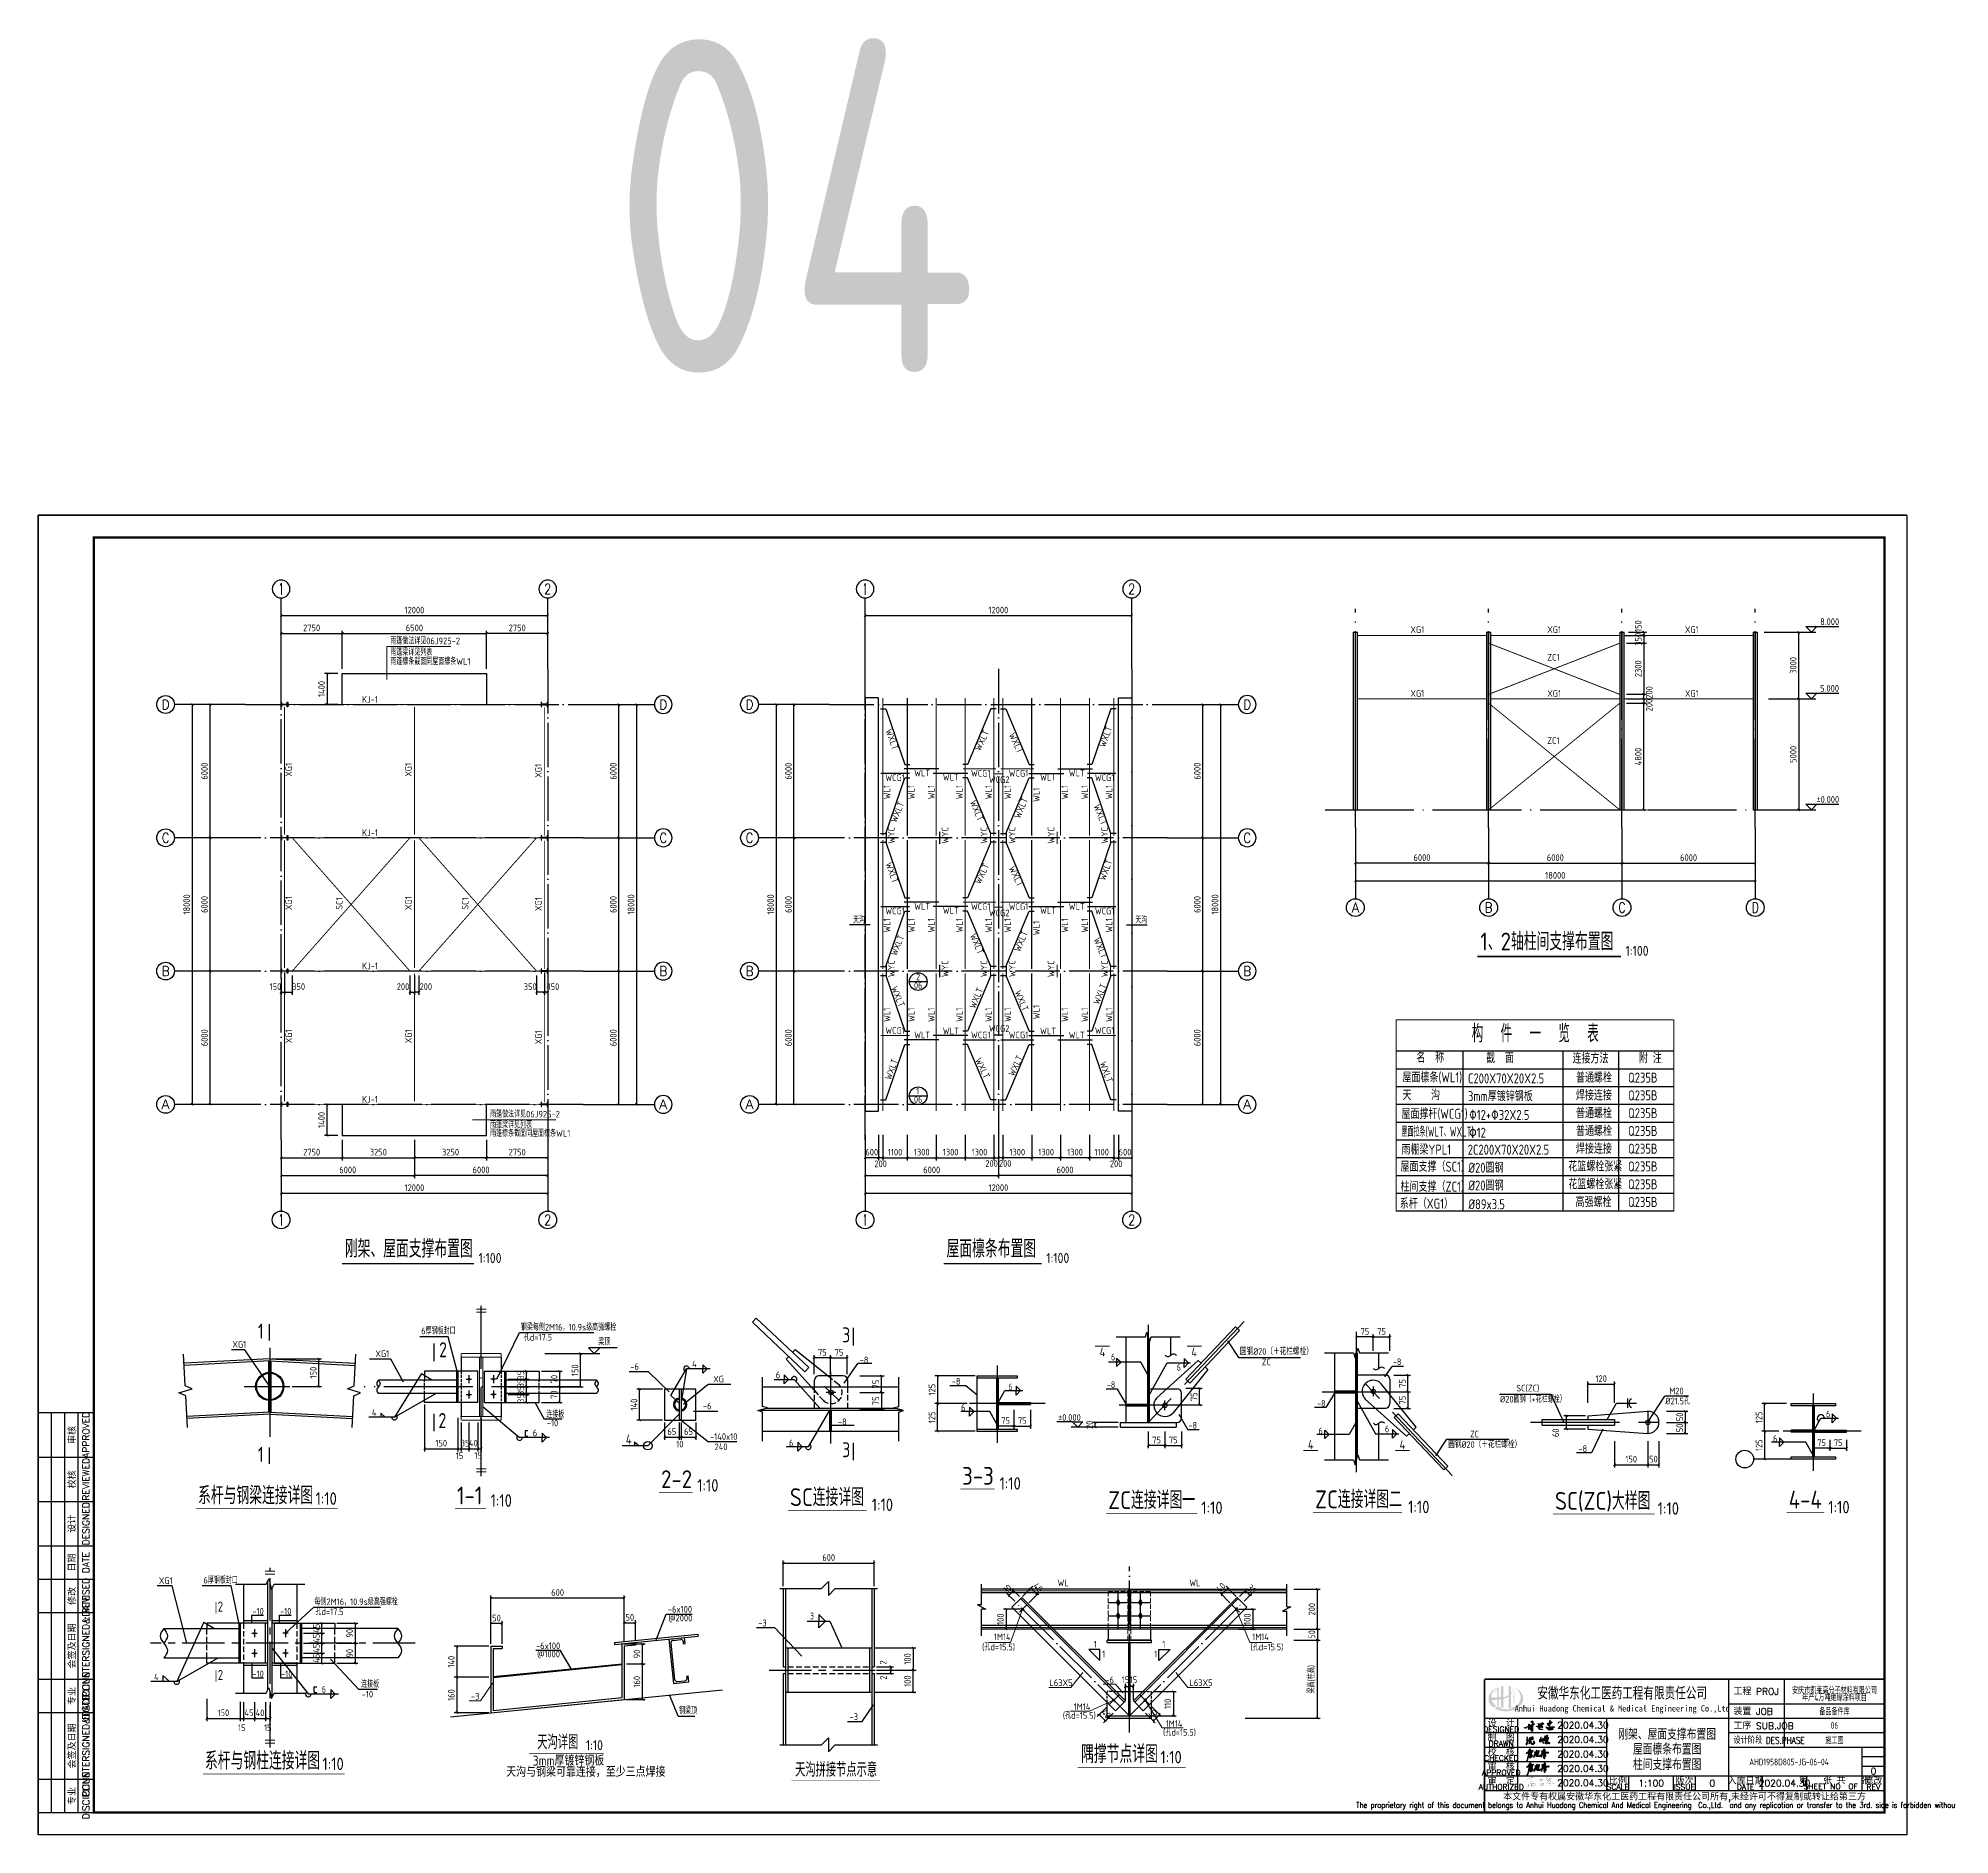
# Model space of a CAD drawing. Header units: millimetres. Extents: x 865974 to 875117, y 41124 to 44891.
# Drawn here: x 868867 to 869727, y 41124 to 41932 of the extents above; entities that cross this region are included whole.
import ezdxf
from ezdxf.enums import TextEntityAlignment as Align

# ---------------------------------------------------------------- set-up
doc = ezdxf.new("R2010")
doc.units = ezdxf.units.MM
doc.header["$LTSCALE"] = 1000
doc.header["$MEASUREMENT"] = 0
for name, pattern in [('( Hidden )', [0.375, 0.25, -0.125]), ('2', [11.4, 9, -0.9, 0.6, -0.9]), ('3', [500, 300, -200]), ('center2', [28.575, 19.05, -3.175, 3.175, -3.175]), ('DASH', [0.35, 0.25, -0.1]), ('DASHED', [117.236842, 78.157895, -39.078947]), ('DOTE', [2.42, 2, -0.2, 0.02, -0.2])]:
    doc.linetypes.add(name, pattern=pattern)
for name, color, linetype, lineweight in [('1', 4, 'Continuous', 70), ('_0', 7, 'Continuous', 25), ('D3', 62, 'Continuous', 9), ('LZ', 64, 'Continuous', 9), ('数字', 3, 'Continuous', 9), ('零部件', 3, 'Continuous', 5)]:
    doc.layers.add(name, color=color, linetype=linetype, lineweight=lineweight)
for name, color, linetype in [('1000', 2, 'Continuous'), ('11', 134, 'Continuous'), ('1307', 7, 'Continuous'), ('1530', 253, 'Continuous'), ('1534', 7, 'Continuous'), ('AXIS', 3, 'Continuous'), ('AXIS_TEXT', 7, 'Continuous'), ('BEAM', 4, 'DASHED'), ('COLUMN', 9, 'Continuous'), ('D1', 112, 'Continuous'), ('D2', 6, 'Continuous'), ('DIM', 7, 'Continuous'), ('DOTE', 1, 'DOTE'), ('FEN', 21, 'Continuous'), ('HATCH', 8, 'Continuous'), ('M_Prof', 2, 'Continuous'), ('NUM', 7, 'Continuous'), ('OTHER', 2, 'Continuous'), ('Prof', 2, 'Continuous'), ('PUB_DIM', 3, 'Continuous'), ('PUB_TEXT', 7, 'Continuous'), ('SHI', 3, 'Continuous'), ('THIN', 7, 'Continuous'), ('WALL', 2, 'Continuous'), ('尺寸标注', 7, 'Continuous'), ('支撑', 6, 'Continuous'), ('文字', 7, 'Continuous'), ('构件表__表格和文字', 7, 'Continuous'), ('柱', 2, 'Continuous'), ('柱集中标注', 2, 'Continuous'), ('标注', 7, 'Continuous'), ('桩', 6, 'Continuous'), ('梁', 4, 'Continuous'), ('梁虚线', 134, '3'), ('梁集中标注', 2, 'Continuous'), ('梁－点划线', 253, '2'), ('檩条', 34, 'Continuous'), ('水平标注', 2, 'Continuous'), ('焊缝标注', 3, 'Continuous'), ('索引符号标注', 253, 'Continuous'), ('轴线__点划线', 6, '2')]:
    doc.layers.add(name, color=color, linetype=linetype)
doc.styles.add('_TCH_AXIS', font='COMPLEX', dxfattribs={"bigfont": 'GBCBIG'})
doc.styles.add('COMPLEX', font='COMPLEX')
doc.styles.add('ECEC_TK', font='txt_l.shx', dxfattribs={"bigfont": 'hztxt_l.shx'})
doc.styles.add('ECEC_TQ', font='txt_l.shx', dxfattribs={"bigfont": 'hztxt_l.shx'})
doc.styles.add('ECEC_TQ_S', font='')
doc.styles.add('GBHZ', font='gbenor.shx', dxfattribs={"width": 0.9, "bigfont": 'gbcbig.shx'})
doc.styles.add('TS', font='tssdeng.shx', dxfattribs={"width": 0.8, "height": 2.5, "bigfont": 'tssdchn.shx'})
doc.styles.add('TSSD_REIN', font='tssdeng.shx', dxfattribs={"width": 0.7, "bigfont": 'tssdchn.shx'})
doc.styles.get('ECEC_TQ_S').set_extended_font_data('SimSun')
doc.dimstyles.new('Y10', dxfattribs={"dimscale": 0, "dimtxt": 3, "dimasz": 0.01, "dimexe": 1.2, "dimexo": 1, "dimgap": 1, "dimtad": 1, "dimdec": 0, "dimlfac": 10, "dimzin": 0, "dimdsep": 46, "dimtxsty": 'GBHZ', "dimblk1": 'DX', "dimblk2": 'DX', "dimsah": 1, "dimcen": 0.09, "dimdle": 1, "dimadec": 0, "dimazin": 0, "dimtfac": 1, "dimtdec": 0, "dimtix": 1, "dimtmove": 2, "dimatfit": 3, "dimldrblk": 'DX', "dimfxl": 0, "dimtolj": 1, "dimtzin": 0, "dimarcsym": 0})
doc.dimstyles.new('Y100', dxfattribs={"dimscale": 0, "dimtxt": 3, "dimasz": 0.01, "dimexe": 1.2, "dimexo": 2, "dimgap": 1, "dimtad": 1, "dimdec": 0, "dimlfac": 100, "dimzin": 0, "dimdsep": 46, "dimtxsty": 'GBHZ', "dimblk": 'DX', "dimcen": 0.09, "dimdle": 1, "dimclrd": 7, "dimclre": 7, "dimclrt": 7, "dimadec": 0, "dimazin": 0, "dimtfac": 1, "dimtdec": 0, "dimtix": 1, "dimtmove": 2, "dimatfit": 3, "dimldrblk": 'DX', "dimfxl": 0, "dimtolj": 1, "dimtzin": 0, "dimarcsym": 0})

msp = doc.modelspace()

# ---------------------------------------------------------------- texts
at = {"ltscale": 2, "style": 'GBHZ'}
for p in [(869581.404, 41519.224), (869065.127, 41380.948), (869320.674, 41380.948)]:
    msp.add_text('1:100', height=4.5, rotation=0.204441, dxfattribs=at).set_placement(p)
at = {"style": 'ECEC_TK'}
for s, p in [('APPROVED', (868888.437, 41303.604)), ('审核', (868881.937, 41303.604)), ('REVIEWED', (868888.437, 41283.604)), ('校核', (868881.937, 41283.604)), ('DESIGNED', (868888.437, 41263.604)), ('设计', (868881.937, 41263.604)), ('日期', (868881.937, 41246.104)), ('DATE', (868888.437, 41246.104)), ('REVISED', (868888.437, 41231.104)), ('修改', (868881.937, 41231.104)), ('COUNTERSIGNED&DATE', (868888.437, 41208.604)), ('会签及日期', (868881.937, 41208.604)), ('DISCIPLINE', (868888.437, 41186.104)), ('专业', (868881.937, 41186.104)), ('COUNTERSIGNED&DATE', (868888.437, 41163.604)), ('会签及日期', (868881.937, 41163.604)), ('专业', (868881.937, 41141.104)), ('DISCIPLINE', (868888.437, 41141.104))]:
    msp.add_text(s, height=3, rotation=90, dxfattribs=at).set_placement(p, align=Align.MIDDLE)
for s, height, style, width, p in [('安徽华东化工医药工程有限责任公司', 5, 'ECEC_TQ_S', 0.7, (869579.886, 41187.604)), ('Anhui Huadong Chemical & Medical Engineering Co.,Ltd', 2.8, 'ECEC_TQ_S', 0.85, (869579.886, 41180.104)), ('The proprietary right of this document belongs to Anhui Huadong Chemical And Medical Engineering  Co.,Ltd.  and any replication or transfer to the 3rd. side is forbidden without its permission. ', 2.5, 'ECEC_TQ', 0.72, (869607.937, 41136.604))]:
    msp.add_text(s, height=height, dxfattribs=dict(style=style, width=width)).set_placement(p, align=Align.MIDDLE)
at = {"style": 'ECEC_TQ'}
for s, p in [('工程 PROJ', (869629.937, 41186.604)), ('装置 JOB', (869629.937, 41177.604)), ('工序 SUB.JOB', (869629.937, 41171.104))]:
    msp.add_text(s, height=3, dxfattribs=at).set_placement(p)
for s, height, p in [('DESIGNED', 2.5, (869525.437, 41171.104)), ('制  图', 3, (869525.437, 41167.604)), ('设  计', 3, (869525.437, 41174.104)), ('DRAWN', 2.5, (869525.437, 41164.604)), ('校  核', 3, (869525.437, 41161.104)), ('APPROVED', 2.5, (869525.437, 41151.604)), ('CHECKED', 2.5, (869525.437, 41158.104)), ('审  核', 3, (869525.437, 41154.604)), ('AUTHORIZED', 2.5, (869525.437, 41145.104)), ('审  定', 3, (869525.437, 41148.104)), ('SCALE', 2.5, (869577.937, 41145.104)), ('比例', 3, (869577.937, 41148.104)), ('ISSUE', 2.5, (869607.937, 41145.104)), ('版次', 3, (869607.937, 41148.104)), ('入库日期', 3, (869635.437, 41148.104)), ('DATE', 2.5, (869635.437, 41145.104)), ('第   张 共   张', 3, (869675.437, 41148.354)), ('SHEET NO  OF  ', 2.5, (869675.437, 41145.354)), ('修改', 3, (869692.937, 41148.104)), ('REV', 2.5, (869692.937, 41145.104)), ('本文件专有权属安徽华东化工医药工程有限责任公司所有,未经许可不得复制或转让给第三方', 3, (869607.937, 41140.604))]:
    msp.add_text(s, height=height, dxfattribs=at).set_placement(p, align=Align.MIDDLE)
at = {"style": 'ECEC_TQ', "width": 0.8}
msp.add_text('设计阶段 DES.PHASE', height=3, dxfattribs=at).set_placement((869629.937, 41164.604))
at = {"style": 'ECEC_TQ'}
for tag, text, p in [('2020.04.30', ' ', (869562.182, 41172.932)), ('2020.04.30', ' ', (869562.182, 41166.432)), ('2020.04.30', ' ', (869562.182, 41159.932)), ('2020.04.30', ' ', (869562.182, 41153.432)), ('0', '0', (869692.937, 41152.271)), ('2020.04.30', ' ', (869562.182, 41146.932)), ('1:100', '1:100', (869592.937, 41146.854)), ('0', '0', (869620.437, 41146.854)), ('2020.04.30', ' ', (869652.937, 41146.854))]:
    msp.add_attdef(tag, text=text, height=3, dxfattribs=at).set_placement(p, align=Align.MIDDLE)
at = {"layer": '1307', "style": 'GBHZ', "width": 0.9}
for s, p in [('雨篷做法详见06J925-2', (869025.398, 41659.509)), ('雨篷梁详见列表', (869025.398, 41654.427)), ('雨篷檩条截面同屋面檩条WL1', (869025.398, 41650.276)), ('WCG1', (869248.216, 41597.949)), ('WLT', (869261.206, 41599.998)), ('WLT', (869274.095, 41598.173)), ('WCG1', (869286.777, 41599.949)), ('WCG2', (869294.859, 41597.068)), ('WCG1', (869303.751, 41599.949)), ('WLT', (869317.865, 41598.173)), ('WLT', (869330.755, 41599.998)), ('WCG1', (869342.545, 41597.949)), ('WCG1', (869248.216, 41537.949)), ('WLT', (869261.206, 41539.998)), ('WLT', (869274.095, 41538.173)), ('WCG1', (869286.777, 41539.949)), ('WCG2', (869294.859, 41537.068)), ('WCG1', (869303.751, 41539.949)), ('WLT', (869317.865, 41538.173)), ('WLT', (869330.755, 41539.998)), ('WCG1', (869342.545, 41537.949)), ('天沟', (869233.689, 41533.905)), ('天沟', (869360.699, 41533.905)), ('WCG2', (869294.859, 41485.033)), ('WCG1', (869248.216, 41484.152)), ('WLT', (869261.206, 41482.102)), ('WLT', (869274.095, 41483.927)), ('WCG1', (869286.777, 41482.152)), ('WCG1', (869303.751, 41482.152)), ('WLT', (869317.865, 41483.927)), ('WLT', (869330.755, 41482.102)), ('WCG1', (869342.545, 41484.152)), ('雨篷做法详见06J925-2', (869070.324, 41446.483)), ('雨篷梁详见列表', (869070.324, 41441.725)), ('雨篷檩条截面同屋面檩条WL1', (869070.324, 41437.851))]:
    msp.add_text(s, height=3, dxfattribs=at).set_placement(p)
for s, rotation, p in [('WXLT', 289.987198, (869248.197, 41620.739)), ('WXLT', 64.683028, (869290.943, 41611.215)), ('WXLT', 295.316972, (869303.666, 41618.808)), ('WXLT', 70.012802, (869347.132, 41612.845)), ('WL1', 90, (869250.43, 41589.742)), ('WL1', 90, (869261.413, 41589.742)), ('WL1', 90, (869270.363, 41589.742)), ('WL1', 90, (869283.024, 41589.742)), ('WL1', 90, (869296.152, 41589.742)), ('WL1', 90, (869304.716, 41589.742)), ('WL1', 90, (869317.716, 41588.529)), ('WL1', 90, (869330.504, 41589.742)), ('WL1', 90, (869339.454, 41589.742)), ('WL1', 90, (869350.437, 41589.742)), ('WXLT', 67.579919, (869253.158, 41578.949)), ('WXLT', 292.593265, (869286.176, 41588.528)), ('WXLT', 67.406735, (869308.798, 41580.773)), ('WXLT', 292.420081, (869341.839, 41586.714)), ('WYC', 90, (869252.452, 41569.736)), ('WYC', 90, (869276.563, 41569.736)), ('WYC', 90, (869294.077, 41569.736)), ('WYC', 90, (869306.79, 41569.736)), ('WYC', 90, (869324.304, 41569.736)), ('WYC', 90, (869348.415, 41569.736)), ('WXLT', 289.987198, (869248.197, 41560.739)), ('WXLT', 64.683028, (869290.943, 41551.215)), ('WXLT', 295.316972, (869303.666, 41558.808)), ('WXLT', 70.012802, (869347.132, 41552.845)), ('WL1', 90, (869250.43, 41529.742)), ('WL1', 90, (869261.413, 41529.742)), ('WL1', 90, (869270.363, 41529.742)), ('WL1', 90, (869283.024, 41529.742)), ('WL1', 90, (869296.152, 41529.742)), ('WL1', 90, (869304.716, 41529.742)), ('WL1', 90, (869317.716, 41528.529)), ('WL1', 90, (869330.504, 41529.742)), ('WL1', 90, (869339.454, 41529.742)), ('WL1', 90, (869350.437, 41529.742)), ('WXLT', 67.579919, (869253.158, 41518.949)), ('WXLT', 292.593265, (869286.176, 41528.528)), ('WXLT', 67.406735, (869308.798, 41520.773)), ('WXLT', 292.420081, (869341.839, 41526.714)), ('WYC', 90, (869252.452, 41509.691)), ('WYC', 90, (869276.563, 41509.691)), ('WYC', 90, (869294.077, 41509.691)), ('WYC', 90, (869306.79, 41509.691)), ('WYC', 90, (869324.304, 41509.691)), ('WYC', 90, (869348.415, 41509.691)), ('WXLT', 292.420081, (869250.693, 41504.802)), ('WXLT', 67.579919, (869344.304, 41497.037)), ('WXLT', 67.406735, (869288.638, 41495.214)), ('WXLT', 292.593265, (869306.336, 41502.97)), ('WL1', 90, (869250.43, 41489.506)), ('WL1', 90, (869261.413, 41489.506)), ('WL1', 90, (869270.363, 41489.506)), ('WL1', 90, (869283.024, 41489.506)), ('WL1', 90, (869296.152, 41489.506)), ('WL1', 90, (869304.716, 41489.506)), ('WL1', 90, (869317.716, 41490.718)), ('WL1', 90, (869330.504, 41489.506)), ('WL1', 90, (869339.454, 41489.506)), ('WL1', 90, (869350.437, 41489.506)), ('WXLT', 70.012802, (869250.703, 41463.117)), ('WXLT', 295.316972, (869288.532, 41472.412)), ('WXLT', 64.683028, (869306.076, 41464.819)), ('WXLT', 289.987198, (869344.626, 41471.011))]:
    msp.add_text(s, height=3, rotation=rotation, dxfattribs=at).set_placement(p)
at = {"layer": '1534', "style": 'GBHZ', "width": 0.9}
for s, p in [('8.000', (869669, 41668.168)), ('5.000', (869669, 41638.168)), ('%%P0.000', (869667.32, 41588.168))]:
    msp.add_text(s, height=3, dxfattribs=at).set_placement(p)
at = {"layer": 'AXIS', "color": 0, "style": 'GBHZ', "width": 0.9}
for s, height, p in [('1', 6.75, (868965.801, 41346.905, -0.132)), ('6厚钢板封口', 3, (869039.333, 41348.918, 0)), ('钢梁每侧2M16，10.9s级高强螺栓', 3, (869084.186, 41350.586, 0.008)), ('3', 6.75, (869228.788, 41345.248, 0.007)), ('XG1', 3, (868954.34, 41342.863, -0.092)), ('XG1', 3, (869018.694, 41338.666, 0)), ('2', 6.75, (869047.374, 41338.576, 0.007)), ('孔d=17.5', 3, (869085.504, 41346.076, 0.008)), ('梁顶', 3, (869118.964, 41343.986)), ('-6', 3, (869133.457, 41332.878, -0.091)), ('4', 3, (869161.259, 41334.007, -0.088)), ('-8', 3, (869236.665, 41335.863, -0.088)), ('XG', 3, (869170.746, 41327.207, -0.088)), ('6', 3, (869198.927, 41329.094, -0.088)), ('-8', 3, (869278.092, 41326.214)), ('6', 3, (869303.563, 41323.74)), ('SC(ZC)', 3, (869532.221, 41323.148, 37.658)), ('M20', 3, (869601.079, 41321.848, -0.088)), ('-6', 3, (869166.116, 41315.106)), ('6', 3, (869282.28, 41314.408)), ('%%C20圆钢（+花栏螺栓）', 3, (869524.871, 41318.182, 37.658)), ('%%C21.5孔', 3, (869599.25, 41317.363)), ('4', 3, (869017.1, 41312.212, -0.003)), ('2', 6.75, (869047.077, 41306.692, -0.001)), ('连接板', 3, (869095.606, 41311.338, 0.001)), ('-10', 3, (869095.854, 41307.439, 0.001)), ('-8', 3, (869226.897, 41308.003, -0.088)), ('1', 6.75, (868965.801, 41291.427, -0.132)), ('6', 3, (869089.527, 41302.995)), ('4', 4.5, (869131.448, 41299.352, -0.088)), ('-140x10', 3, (869169.326, 41301.346, -0.088)), ('240', 3, (869171.359, 41296.736, -0.088)), ('6', 3, (869204.863, 41298.436, -0.088)), ('3', 6.75, (869228.788, 41293.545, 0.007)), ('-8', 3, (869560.16, 41295.95)), ('XG1', 3, (868921.219, 41236.512, 0.001)), ('6厚钢板封口', 3, (868941.295, 41236.711, 0.001)), ('每侧2M16，10.9s级高强螺栓', 3, (868991.276, 41226.969, 0.009)), ('2', 4.5, (868947.785, 41224.1, 0.008)), ('-10', 3, (868963.334, 41222.72, 0.009)), ('-10', 3, (868975.776, 41222.72, 0.009)), ('孔d=17.5', 3, (868991.672, 41222.542, 0.009)), ('4', 3, (868919.058, 41193.192, -0.002)), ('2', 4.5, (868947.785, 41193.316, 0.008)), ('-10', 3, (868963.334, 41194.506, 0.009)), ('-10', 3, (868976.253, 41194.506, 0.009)), ('6', 3, (868994.485, 41187.575, 0.001)), ('连接板', 3, (869012.274, 41189.893, 0.002)), ('-10', 3, (869012.549, 41185.399, 0.002))]:
    msp.add_text(s, height=height, dxfattribs=at).set_placement(p)
at = {"layer": 'AXIS', "style": 'GBHZ', "width": 0.9}
for s, p in [('-6x100', (869150.333, 41223.599, 20.397)), ('@2000', (869150.542, 41219.64, 20.397)), ('3', (869214.211, 41220.576, 38.397)), ('-3', (869191.023, 41217.436, 15.397)), ('-6x100', (869091.007, 41207.174, 10)), ('@1000', (869091.479, 41203.477, 25.397)), ('-3', (869061.667, 41184.434, 15.397)), ('钢梁顶', (869155.353, 41178.01, 20.397)), ('-3', (869232.128, 41175.24, 15.397))]:
    msp.add_text(s, height=3, dxfattribs=at).set_placement(p)
at = {"layer": 'AXIS', "style": 'TSSD_REIN', "width": 0.7}
for s, p in [('安庆市凯莱高分子材料有限公司', (869675.437, 41188.88)), ('年产4万吨绝缘涂料项目', (869675.437, 41185.65)), ('备品备件库', (869675.437, 41179.354)), ('06', (869675.437, 41172.854)), ('施工图', (869675.437, 41166.354)), ('AHD1958D805-JG-06-04', (869654.95, 41156.373))]:
    msp.add_text(s, height=3, dxfattribs=at).set_placement(p, align=Align.MIDDLE)
at = {"layer": 'D1', "style": 'GBHZ', "width": 0.9}
msp.add_text('%%P0.000', height=3, dxfattribs=at).set_placement((869325.971, 41309.958))
at = {"layer": 'D3', "color": 3, "style": 'GBHZ', "width": 0.9}
for s, p in [('1M14', (869297.104, 41211.194)), ('1M14', (869413.329, 41211.194)), ('1', (869342.073, 41207.857)), ('1', (869345.811, 41203.485)), ('1', (869369.14, 41203.485)), ('1', (869372.877, 41207.857)), ('L63X5', (869322.077, 41190.536)), ('-6', (869347.27, 41191.771)), ('L63X5', (869385.094, 41190.536)), ('1M14', (869333.023, 41179.76)), ('1M14', (869374.439, 41172.168))]:
    msp.add_text(s, height=3, dxfattribs=at).set_placement(p)
at = {"layer": 'NUM', "style": 'GBHZ'}
for s, p in [('1、2轴柱间支撑布置图', (869515.99, 41521.692)), ('刚架、屋面支撑布置图', (869004.942, 41383.416)), ('屋面檩条布置图', (869275.762, 41383.416))]:
    msp.add_text(s, height=8, dxfattribs=at).set_placement(p)
at = {"layer": 'PUB_DIM', "style": 'GBHZ'}
for p in [(869345.962, 41340.888), (869387.211, 41340.888), (869439.708, 41299.202), (869480.957, 41299.202)]:
    msp.add_text('4', height=4, dxfattribs=at).set_placement(p, align=Align.MIDDLE)
at = {"layer": 'PUB_TEXT', "style": 'GBHZ'}
for s, p in [('圆钢%%C20（＋花栏螺栓）', (869407.798, 41339.662)), ('6', (869349.791, 41337.139)), ('6', (869379.346, 41332.524)), ('ZC', (869417.68, 41334.955)), ('-8', (869476.674, 41335.019)), ('-8', (869347.907, 41324.734)), ('-8', (869442.554, 41316.328)), ('-8', (869384.724, 41306.432)), ('6', (869443.177, 41303.91)), ('6', (869473.093, 41304.779)), ('6', (869671.593, 41311.532)), ('圆钢%%C20（＋花栏螺栓）', (869501.544, 41297.78)), ('ZC', (869511.427, 41302.468)), ('6', (869647.767, 41300.417))]:
    msp.add_text(s, height=3, dxfattribs=at).set_placement(p)
at = {"layer": 'PUB_TEXT', "style": 'TS', "width": 0.8}
for s, p in [('刚架、屋面支撑布置图', (869600.103, 41169.111)), ('屋面檩条布置图', (869600.103, 41162.467)), ('柱间支撑布置图', (869600.103, 41155.485))]:
    msp.add_text(s, height=5, dxfattribs=at).set_placement(p, align=Align.MIDDLE)
at = {"layer": '数字', "style": 'GBHZ', "width": 0.9}
for p in [(869291.753, 41206.636), (869412.538, 41206.636), (869328.109, 41175.811), (869373.211, 41168.22)]:
    msp.add_text('(孔d=15.5)', height=3, dxfattribs=at).set_placement(p)
at = {"layer": '文字', "color": 6, "style": 'GBHZ'}
for s, height, p in [('系杆与钢梁连接详图', 8, (868938.868, 41272.34)), ('2-2', 8, (869147.271, 41279.667)), ('1:10', 5.6, (869163.523, 41278.075)), ('3-3', 8, (869282.789, 41281.187, 0.088)), ('1:10', 5.6, (869299.622, 41278.979, 0.088)), ('1:10', 5.6, (868991.745, 41272.144)), ('1-1', 8, (869055.385, 41272.34)), ('1:10', 5.6, (869070.546, 41271.273)), ('SC连接详图', 8, (869205.274, 41271.572)), ('1:10', 5.6, (869242.098, 41269.365)), ('ZC连接详图一', 8, (869348.532, 41270.246)), ('1:10', 5.6, (869390.427, 41268.039)), ('ZC连接详图二', 8, (869441.634, 41270.578)), ('1:10', 5.6, (869483.528, 41268.371)), ('SC(ZC)大样图', 8, (869549.633, 41269.885)), ('1:10', 5.6, (869595.849, 41267.678)), ('4-4', 8, (869654.817, 41270.498)), ('1:10', 5.6, (869672.644, 41268.291)), ('天沟详图', 6.4, (869091.555, 41162.128, 15.397)), ('系杆与钢柱连接详图', 8, (868941.996, 41152.916)), ('1:10', 4.48, (869113.437, 41161.714, 15.397)), ('隅撑节点详图', 8, (869336.335, 41155.939)), ('1:10', 5.6, (869372.028, 41155.743)), ('1:10', 5.6, (868994.873, 41152.72)), ('天沟与钢梁可靠连接，至少三点焊接', 4.48, (869077.571, 41149.699, 15.397)), ('3mm厚镀锌钢板', 4.48, (869089.454, 41154.77, 15.397)), ('天沟拼接节点示意', 6.4, (869207.626, 41149.733, 15.397))]:
    msp.add_text(s, height=height, dxfattribs=at).set_placement(p)
at = {"layer": '构件表__表格和文字', "style": 'GBHZ'}
for s, height, width, p in [('构  件  一  览  表', 8, 0.9, (869512.156, 41480.272)), ('名  称', 4.5, 0.9, (869487.234, 41471.227)), ('截  面', 4.5, 0.9, (869518.647, 41470.974)), ('连接方法', 4.5, 0.9, (869557.492, 41470.81)), ('附 注', 4.5, 0.9, (869587.391, 41470.932)), ('屋面檩条(WL1)', 4.5, 0.9, (869480.986, 41462.314)), ('C200X70X20X2.5', 4.5, 0.9, (869510.451, 41461.827)), ('普通螺栓', 4.5, 0.9, (869559.076, 41462.187)), ('Q235B', 4.5, 0.9, (869582.497, 41462.187)), ('天    沟', 4.5, 0.9, (869480.986, 41454.314)), ('3mm厚镀锌钢板', 4.5, 0.9, (869510.451, 41453.827)), ('焊接连接', 4.5, 0.9, (869559.076, 41454.187)), ('Q235B', 4.5, 0.9, (869582.497, 41454.187)), ('屋面撑杆(WCG1)', 4.5, 0.9, (869480.537, 41445.879)), ('%%13012+%%13032X2.5', 4.5, 0.9, (869510.95, 41445.392)), ('普通螺栓', 4.5, 0.9, (869559.076, 41446.187)), ('Q235B', 4.5, 0.9, (869582.497, 41446.187)), ('屋面拉条(WLT、WXLT)', 4.5, 0.6, (869480.537, 41437.879)), ('%%13012', 4.5, 0.9, (869510.95, 41437.392)), ('普通螺栓', 4.5, 0.9, (869559.076, 41438.187)), ('Q235B', 4.5, 0.9, (869582.497, 41438.187)), ('雨棚梁YPL1', 4.5, 0.9, (869480.537, 41429.777)), ('2C200X70X20X2.5', 4.5, 0.9, (869510.336, 41429.742)), ('焊接连接', 4.5, 0.9, (869559.076, 41430.187)), ('Q235B', 4.5, 0.9, (869582.497, 41430.187)), ('屋面支撑（SC1）', 4.5, 0.9, (869480.104, 41422.11)), ('%%C20圆钢', 4.5, 0.9, (869510.651, 41421.622)), ('花篮螺栓张紧', 4.5, 0.9, (869555.636, 41422.22)), ('花篮螺栓张紧', 4.5, 0.9, (869555.636, 41414.22)), ('Q235B', 4.5, 0.9, (869582.497, 41422.187)), ('Q235B', 4.5, 0.9, (869582.497, 41414.187)), ('系杆（XG1）', 4.5, 0.9, (869479.755, 41405.463)), ('柱间支撑（ZC1）', 4.5, 0.9, (869480.104, 41413.088)), ('%%C20圆钢', 4.5, 0.9, (869510.651, 41413.622)), ('高强螺栓', 4.5, 0.9, (869558.878, 41406.2)), ('Q235B', 4.5, 0.9, (869582.497, 41406.187)), ('%%C89x3.5', 4.5, 0.9, (869510.651, 41405.202))]:
    msp.add_text(s, height=height, dxfattribs=dict(at, width=width)).set_placement(p)
at = {"layer": '柱集中标注', "style": 'GBHZ', "width": 0.9}
for s, p in [('XG1', (869484.563, 41664.609)), ('XG1', (869546.151, 41664.609)), ('XG1', (869608.112, 41664.609)), ('ZC1', (869546.131, 41652.154)), ('KJ-1', (869012.661, 41633.166)), ('XG1', (869484.563, 41635.859)), ('XG1', (869546.151, 41635.859)), ('XG1', (869608.112, 41635.859)), ('ZC1', (869546.131, 41614.641)), ('KJ-1', (869012.661, 41573.166)), ('KJ-1', (869012.661, 41513.166)), ('KJ-1', (869012.661, 41453.166))]:
    msp.add_text(s, height=3, dxfattribs=at).set_placement(p)
for s, p in [('XG1', (868981.18, 41599.893)), ('XG1', (869035.054, 41599.893)), ('XG1', (869093.567, 41599.439)), ('XG1', (868981.18, 41539.893)), ('SC1', (869003.904, 41540.035)), ('XG1', (869035.054, 41539.893)), ('SC1', (869060.61, 41540.035)), ('XG1', (869093.567, 41539.439)), ('XG1', (868981.18, 41479.893)), ('XG1', (869035.054, 41479.893)), ('XG1', (869093.567, 41479.439))]:
    msp.add_text(s, height=3, rotation=90, dxfattribs=at).set_placement(p)
at = {"layer": '梁集中标注', "style": 'GBHZ', "width": 0.9}
msp.add_text('04', height=150, dxfattribs=at).set_placement((869124.84, 41781.806))
at = {"layer": '水平标注', "style": 'GBHZ', "width": 0.9}
for p in [(869325.738, 41235.511, -7), (869385.058, 41235.511, -7)]:
    msp.add_text('WL', height=3, dxfattribs=at).set_placement(p)
at = {"layer": '索引符号标注', "style": 'GBHZ'}
for s, p in [('06', (869261.134, 41504.476)), ('2', (869262.073, 41508.266)), ('06', (869261.134, 41453.119)), ('1', (869262.073, 41456.909))]:
    msp.add_text(s, height=3, dxfattribs=at).set_placement(p)

# ---------------------------------------------------------------- blocks, each defined once
blk = doc.blocks.new('DX')
at = {"color": 0, "linetype": 'ByBlock', "const_width": 40}
blk.add_lwpolyline([(-54, -51), (46, 49)], dxfattribs=at)
blk = doc.blocks.new('*D10')
at = {"layer": 'Defpoints', "color": 0, "linetype": 'ByBlock', "transparency": 16777216}
for p in [(869431.14, 41234.13), (869442.69, 41234.13), (869431.14, 41216.17)]:
    blk.add_point(p, dxfattribs=at)
at = {"layer": 'dim', "color": 0, "linetype": 'ByBlock', "lineweight": -2, "transparency": 16777216}
for p, q in [((869432.14, 41234.13), (869443.89, 41234.13)), ((869442.69, 41216.18), (869442.69, 41234.12)), ((869432.14, 41216.17), (869443.89, 41216.17))]:
    blk.add_line(p, q, dxfattribs=at)
at = {"layer": 'dim', "color": 0, "linetype": 'ByBlock', "lineweight": -2, "transparency": 16777216, "xscale": 0.01, "yscale": 0.01, "zscale": 0.01}
for p, rotation in [((869442.69, 41234.13), 90), ((869442.69, 41216.17), 270)]:
    blk.add_blockref('DX', p, dxfattribs=dict(at, rotation=rotation))
at = {"layer": 'dim', "color": 0, "linetype": 'ByBlock', "transparency": 16777216, "insert": (869440.19, 41225.15), "char_height": 3, "attachment_point": 5, "rotation": 90, "style": 'GBHZ'}
blk.add_mtext('\\A1;200', dxfattribs=at)
blk = doc.blocks.new('*D11')
at = {"layer": 'Defpoints', "color": 0, "linetype": 'ByBlock', "transparency": 16777216}
for p in [(869433.14, 41211.17), (869442.69, 41211.17), (869409.16, 41176.09)]:
    blk.add_point(p, dxfattribs=at)
at = {"layer": 'dim', "color": 0, "linetype": 'ByBlock', "lineweight": -2, "transparency": 16777216}
for p, q in [((869434.14, 41211.17), (869443.89, 41211.17)), ((869442.69, 41176.1), (869442.69, 41211.16)), ((869410.16, 41176.09), (869443.89, 41176.09))]:
    blk.add_line(p, q, dxfattribs=at)
at = {"layer": 'dim', "color": 0, "linetype": 'ByBlock', "lineweight": -2, "transparency": 16777216, "xscale": 0.01, "yscale": 0.01, "zscale": 0.01}
for p, rotation in [((869442.69, 41211.17), 90), ((869442.69, 41176.09), 270)]:
    blk.add_blockref('DX', p, dxfattribs=dict(at, rotation=rotation))
at = {"layer": 'dim', "color": 0, "linetype": 'ByBlock', "transparency": 16777216, "insert": (869440.11, 41193.63), "char_height": 3, "attachment_point": 5, "rotation": 90, "style": 'GBHZ'}
blk.add_mtext('\\A1;梁高(柱高)', dxfattribs=at)
blk = doc.blocks.new('*D12')
at = {"layer": 'Defpoints', "color": 0, "transparency": 16777216}
for p in [(869358.38, 41190.36), (869358.38, 41183.13), (869359.88, 41183.13)]:
    blk.add_point(p, dxfattribs=at)
at = {"layer": 'dim', "color": 0, "lineweight": -2, "transparency": 16777216}
for p, q in [((869358.37, 41190.36), (869358.36, 41190.36)), ((869358.38, 41184.13), (869358.38, 41191.56)), ((869359.88, 41190.36), (869358.38, 41190.36)), ((869359.88, 41184.13), (869359.88, 41191.56)), ((869359.89, 41190.36), (869359.9, 41190.36))]:
    blk.add_line(p, q, dxfattribs=at)
at = {"layer": 'dim', "color": 0, "lineweight": -2, "transparency": 16777216, "xscale": 0.01, "yscale": 0.01, "zscale": 0.01}
blk.add_blockref('DX', (869358.38, 41190.36), dxfattribs=at)
at = {"layer": 'dim', "color": 0, "lineweight": -2, "transparency": 16777216, "xscale": 0.01, "yscale": 0.01, "zscale": 0.01, "rotation": 180}
blk.add_blockref('DX', (869359.88, 41190.36), dxfattribs=at)
at = {"layer": 'dim', "color": 0, "transparency": 16777216, "insert": (869359.88, 41193.36), "char_height": 3, "attachment_point": 5, "style": 'GBHZ'}
blk.add_mtext('\\A1;15', dxfattribs=at)
blk = doc.blocks.new('LS1')
at = {"layer": 'D1'}
for p, q in [((0, 10), (-5, 0)), ((-5, 0), (0, -10)), ((5, 0), (0, 10)), ((0, -10), (5, 0))]:
    blk.add_line(p, q, dxfattribs=at)
blk = doc.blocks.new('*D13')
at = {"layer": 'Defpoints', "color": 0, "transparency": 16777216}
for p in [(869406.87, 41230.12), (869412.36, 41231.37), (869408.99, 41228)]:
    blk.add_point(p, dxfattribs=at)
at = {"layer": 'dim', "color": 0, "lineweight": -2, "transparency": 16777216}
for p, q in [((869407.58, 41230.83), (869411.09, 41234.34)), ((869409.7, 41228.71), (869413.21, 41232.22)), ((869410.23, 41233.5), (869410.22, 41233.5)), ((869410.24, 41233.49), (869412.36, 41231.37)), ((869412.37, 41231.36), (869412.37, 41231.36))]:
    blk.add_line(p, q, dxfattribs=at)
at = {"layer": 'dim', "color": 0, "lineweight": -2, "transparency": 16777216, "xscale": 0.01, "yscale": 0.01, "zscale": 0.01}
for p, rotation in [((869410.24, 41233.49), 315.0000000031444), ((869412.36, 41231.37), 135.0000000031443)]:
    blk.add_blockref('DX', p, dxfattribs=dict(at, rotation=rotation))
at = {"layer": 'dim', "color": 0, "transparency": 16777216, "insert": (869413.07, 41234.2), "char_height": 3, "attachment_point": 5, "rotation": 315, "style": 'GBHZ'}
blk.add_mtext('\\A1;30', dxfattribs=at)
blk = doc.blocks.new('*D14')
at = {"layer": 'Defpoints', "color": 0, "transparency": 16777216}
for p in [(869399.57, 41231.76), (869406.87, 41230.12), (869404.04, 41227.29)]:
    blk.add_point(p, dxfattribs=at)
at = {"layer": 'dim', "color": 0, "lineweight": -2, "transparency": 16777216}
for p, q in [((869403.33, 41228), (869398.72, 41232.61)), ((869399.57, 41231.75), (869399.56, 41231.75)), ((869402.4, 41234.59), (869399.57, 41231.76)), ((869406.16, 41230.83), (869401.55, 41235.44)), ((869402.41, 41234.6), (869402.42, 41234.6))]:
    blk.add_line(p, q, dxfattribs=at)
at = {"layer": 'dim', "color": 0, "lineweight": -2, "transparency": 16777216, "xscale": 0.01, "yscale": 0.01, "zscale": 0.01}
for p, rotation in [((869399.57, 41231.76), 44.99999999764176), ((869402.4, 41234.59), 224.9999999976418)]:
    blk.add_blockref('DX', p, dxfattribs=dict(at, rotation=rotation))
at = {"layer": 'dim', "color": 0, "transparency": 16777216, "insert": (869399.22, 41234.94), "char_height": 3, "attachment_point": 5, "rotation": 45, "style": 'GBHZ'}
blk.add_mtext('\\A1;40', dxfattribs=at)
blk = doc.blocks.new('*D15')
at = {"layer": 'Defpoints', "color": 0, "transparency": 16777216}
for p in [(869406.16, 41225.17), (869406.16, 41216.17), (869413.62, 41216.17)]:
    blk.add_point(p, dxfattribs=at)
at = {"layer": 'dim', "color": 0, "lineweight": -2, "transparency": 16777216}
for p, q in [((869407.16, 41225.17), (869414.82, 41225.17)), ((869413.62, 41225.16), (869413.62, 41216.18)), ((869407.16, 41216.17), (869414.82, 41216.17))]:
    blk.add_line(p, q, dxfattribs=at)
at = {"layer": 'dim', "color": 0, "lineweight": -2, "transparency": 16777216, "xscale": 0.01, "yscale": 0.01, "zscale": 0.01}
for p, rotation in [((869413.62, 41225.17), 90), ((869413.62, 41216.17), 270)]:
    blk.add_blockref('DX', p, dxfattribs=dict(at, rotation=rotation))
at = {"layer": 'dim', "color": 0, "transparency": 16777216, "insert": (869411.12, 41220.67), "char_height": 3, "attachment_point": 5, "rotation": 90, "style": 'GBHZ'}
blk.add_mtext('\\A1;100', dxfattribs=at)
blk = doc.blocks.new('*D16')
at = {"layer": 'Defpoints', "color": 0, "transparency": 16777216}
for p in [(869357.78, 41190.36), (869356.28, 41183.13), (869357.78, 41183.13)]:
    blk.add_point(p, dxfattribs=at)
at = {"layer": 'dim', "color": 0, "lineweight": -2, "transparency": 16777216}
for p, q in [((869356.27, 41190.36), (869356.26, 41190.36)), ((869356.28, 41184.13), (869356.28, 41191.56)), ((869356.28, 41190.36), (869357.78, 41190.36)), ((869357.78, 41184.13), (869357.78, 41191.56)), ((869357.79, 41190.36), (869357.8, 41190.36))]:
    blk.add_line(p, q, dxfattribs=at)
at = {"layer": 'dim', "color": 0, "lineweight": -2, "transparency": 16777216, "xscale": 0.01, "yscale": 0.01, "zscale": 0.01}
blk.add_blockref('DX', (869356.28, 41190.36), dxfattribs=at)
at = {"layer": 'dim', "color": 0, "lineweight": -2, "transparency": 16777216, "xscale": 0.01, "yscale": 0.01, "zscale": 0.01, "rotation": 180}
blk.add_blockref('DX', (869357.78, 41190.36), dxfattribs=at)
at = {"layer": 'dim', "color": 0, "transparency": 16777216, "insert": (869356.27, 41193.36), "char_height": 3, "attachment_point": 5, "style": 'GBHZ'}
blk.add_mtext('\\A1;15', dxfattribs=at)
blk = doc.blocks.new('*D17')
at = {"layer": 'Defpoints', "color": 0, "transparency": 16777216}
for p in [(869303.79, 41231.37), (869309.28, 41230.12), (869307.16, 41228)]:
    blk.add_point(p, dxfattribs=at)
at = {"layer": 'dim', "color": 0, "lineweight": -2, "transparency": 16777216}
for p, q in [((869306.45, 41228.71), (869302.94, 41232.22)), ((869303.78, 41231.36), (869303.78, 41231.36)), ((869305.91, 41233.49), (869303.79, 41231.37)), ((869308.57, 41230.83), (869305.06, 41234.34)), ((869305.92, 41233.5), (869305.93, 41233.5))]:
    blk.add_line(p, q, dxfattribs=at)
at = {"layer": 'dim', "color": 0, "lineweight": -2, "transparency": 16777216, "xscale": 0.01, "yscale": 0.01, "zscale": 0.01}
for p, rotation in [((869303.79, 41231.37), 44.99999999685568), ((869305.91, 41233.49), 224.9999999968557)]:
    blk.add_blockref('DX', p, dxfattribs=dict(at, rotation=rotation))
at = {"layer": 'dim', "color": 0, "transparency": 16777216, "insert": (869303.08, 41234.2), "char_height": 3, "attachment_point": 5, "rotation": 45, "style": 'GBHZ'}
blk.add_mtext('\\A1;30', dxfattribs=at)
blk = doc.blocks.new('*D18')
at = {"layer": 'Defpoints', "color": 0, "transparency": 16777216}
for p in [(869309.28, 41230.12), (869316.58, 41231.76), (869312.11, 41227.29)]:
    blk.add_point(p, dxfattribs=at)
at = {"layer": 'dim', "color": 0, "lineweight": -2, "transparency": 16777216}
for p, q in [((869309.99, 41230.83), (869314.6, 41235.44)), ((869312.82, 41228), (869317.43, 41232.61)), ((869313.74, 41234.6), (869313.74, 41234.6)), ((869313.75, 41234.59), (869316.58, 41231.76)), ((869316.58, 41231.75), (869316.59, 41231.75))]:
    blk.add_line(p, q, dxfattribs=at)
at = {"layer": 'dim', "color": 0, "lineweight": -2, "transparency": 16777216, "xscale": 0.01, "yscale": 0.01, "zscale": 0.01}
for p, rotation in [((869313.75, 41234.59), 315.0000000023583), ((869316.58, 41231.76), 135.0000000023582)]:
    blk.add_blockref('DX', p, dxfattribs=dict(at, rotation=rotation))
at = {"layer": 'dim', "color": 0, "transparency": 16777216, "insert": (869316.93, 41234.94), "char_height": 3, "attachment_point": 5, "rotation": 315, "style": 'GBHZ'}
blk.add_mtext('\\A1;40', dxfattribs=at)
blk = doc.blocks.new('*D19')
at = {"layer": 'Defpoints', "color": 0, "transparency": 16777216}
for p in [(869309.99, 41225.17), (869302.53, 41216.17), (869309.99, 41216.17)]:
    blk.add_point(p, dxfattribs=at)
at = {"layer": 'dim', "color": 0, "lineweight": -2, "transparency": 16777216}
for p, q in [((869308.99, 41225.17), (869301.33, 41225.17)), ((869302.53, 41225.16), (869302.53, 41216.18)), ((869308.99, 41216.17), (869301.33, 41216.17))]:
    blk.add_line(p, q, dxfattribs=at)
at = {"layer": 'dim', "color": 0, "lineweight": -2, "transparency": 16777216, "xscale": 0.01, "yscale": 0.01, "zscale": 0.01}
for p, rotation in [((869302.53, 41225.17), 90), ((869302.53, 41216.17), 270)]:
    blk.add_blockref('DX', p, dxfattribs=dict(at, rotation=rotation))
at = {"layer": 'dim', "color": 0, "transparency": 16777216, "insert": (869300.03, 41220.67), "char_height": 3, "attachment_point": 5, "rotation": 90, "style": 'GBHZ'}
blk.add_mtext('\\A1;100', dxfattribs=at)
blk = doc.blocks.new('*D20')
at = {"layer": 'Defpoints', "color": 0, "transparency": 16777216}
for p in [(869368.08, 41188.08), (869368.08, 41177.09), (869377.85, 41177.09)]:
    blk.add_point(p, dxfattribs=at)
at = {"layer": 'dim', "color": 0, "lineweight": -2, "transparency": 16777216}
for p, q in [((869369.08, 41188.08), (869379.05, 41188.08)), ((869377.85, 41188.07), (869377.85, 41177.1)), ((869369.08, 41177.09), (869379.05, 41177.09))]:
    blk.add_line(p, q, dxfattribs=at)
at = {"layer": 'dim', "color": 0, "lineweight": -2, "transparency": 16777216, "xscale": 0.01, "yscale": 0.01, "zscale": 0.01}
for p, rotation in [((869377.85, 41188.08), 90), ((869377.85, 41177.09), 270)]:
    blk.add_blockref('DX', p, dxfattribs=dict(at, rotation=rotation))
at = {"layer": 'dim', "color": 0, "transparency": 16777216, "insert": (869375.35, 41182.58), "char_height": 3, "attachment_point": 5, "rotation": 90, "style": 'GBHZ'}
blk.add_mtext('\\A1;110', dxfattribs=at)
blk = doc.blocks.new('*D21')
at = {"layer": 'Defpoints', "color": 0, "linetype": 'ByBlock', "transparency": 16777216}
for p in [(869431.14, 41216.17), (869431.14, 41211.17), (869442.69, 41211.17)]:
    blk.add_point(p, dxfattribs=at)
at = {"layer": 'dim', "color": 0, "linetype": 'ByBlock', "lineweight": -2, "transparency": 16777216}
for p, q in [((869432.14, 41216.17), (869443.89, 41216.17)), ((869442.69, 41216.16), (869442.69, 41211.18)), ((869432.14, 41211.17), (869443.89, 41211.17))]:
    blk.add_line(p, q, dxfattribs=at)
at = {"layer": 'dim', "color": 0, "linetype": 'ByBlock', "lineweight": -2, "transparency": 16777216, "xscale": 0.01, "yscale": 0.01, "zscale": 0.01}
for p, rotation in [((869442.69, 41216.17), 90), ((869442.69, 41211.17), 270)]:
    blk.add_blockref('DX', p, dxfattribs=dict(at, rotation=rotation))
at = {"layer": 'dim', "color": 0, "linetype": 'ByBlock', "transparency": 16777216, "insert": (869440.19, 41213.8), "char_height": 3, "attachment_point": 5, "rotation": 90, "style": 'GBHZ'}
blk.add_mtext('\\A1;50', dxfattribs=at)
blk = doc.blocks.new('*D22')
at = {"layer": 'Defpoints', "color": 0, "transparency": 16777216}
for p in [(869364.63, 41179.11), (869367.46, 41181.94), (869371.71, 41177.68)]:
    blk.add_point(p, dxfattribs=at)
at = {"layer": 'dim', "color": 0, "lineweight": -2, "transparency": 16777216}
for p, q in [((869365.33, 41178.4), (869369.73, 41174)), ((869368.16, 41181.23), (869372.56, 41176.83)), ((869368.88, 41174.85), (869368.87, 41174.84)), ((869368.89, 41174.85), (869371.71, 41177.68)), ((869371.72, 41177.69), (869371.73, 41177.7))]:
    blk.add_line(p, q, dxfattribs=at)
at = {"layer": 'dim', "color": 0, "lineweight": -2, "transparency": 16777216, "xscale": 0.01, "yscale": 0.01, "zscale": 0.01}
for p, rotation in [((869371.71, 41177.68), 225), ((869368.89, 41174.85), 45)]:
    blk.add_blockref('DX', p, dxfattribs=dict(at, rotation=rotation))
at = {"layer": 'dim', "color": 0, "transparency": 16777216, "insert": (869368.53, 41178.04), "char_height": 3, "attachment_point": 5, "rotation": 45, "style": 'GBHZ'}
blk.add_mtext('\\A1;40', dxfattribs=at)
blk = doc.blocks.new('*D23')
at = {"layer": 'Defpoints', "color": 0, "transparency": 16777216}
for p in [(869348.7, 41181.94), (869351.52, 41179.11), (869344.44, 41177.68)]:
    blk.add_point(p, dxfattribs=at)
at = {"layer": 'dim', "color": 0, "lineweight": -2, "transparency": 16777216}
for p, q in [((869347.99, 41181.23), (869343.59, 41176.83)), ((869350.82, 41178.4), (869346.42, 41174)), ((869344.43, 41177.69), (869344.42, 41177.7)), ((869347.27, 41174.85), (869344.44, 41177.68)), ((869347.27, 41174.85), (869347.28, 41174.84))]:
    blk.add_line(p, q, dxfattribs=at)
at = {"layer": 'dim', "color": 0, "lineweight": -2, "transparency": 16777216, "xscale": 0.01, "yscale": 0.01, "zscale": 0.01}
for p, rotation in [((869344.44, 41177.68), 315), ((869347.27, 41174.85), 135)]:
    blk.add_blockref('DX', p, dxfattribs=dict(at, rotation=rotation))
at = {"layer": 'dim', "color": 0, "transparency": 16777216, "insert": (869347.62, 41178.04), "char_height": 3, "attachment_point": 5, "rotation": 315, "style": 'GBHZ'}
blk.add_mtext('\\A1;40', dxfattribs=at)
blk = doc.blocks.new('A$C744C32FA')
at = {"const_width": 30}
for points in [[(-2326, 582), (-2064, 692), (-1816, 796), (-1490, 848), (-1270, 844)], [(-1936, 1093), (-1737, 1077), (-1648, 1041), (-1810, 905)], [(-1731, 663), (-1881, 583), (-1870, 98)], [(-1827, 396), (-1624, 407), (-1683, 178), (-1785, 172)], [(-164, 18), (-164, 609), (181, 609), (259, 574), (264, 359)], [(-164, 314), (-7, 353), (104, 403)], [(-134, 116), (-29, 188), (93, 237), (170, 221), (209, 331), (264, 359)], [(942, 898), (1107, 926), (1169, 977), (1294, 1000)], [(948, 580), (1073, 676), (1203, 739), (1357, 744), (1391, 773)], [(1507, 561), (1490, 391), (1400, 274), (1309, 157), (1214, 34), (1126, -80), (1076, -119)], [(1096, 313), (1232, 433), (1357, 563), (1402, 586)], [(1192, 881), (1164, 478), (1155, 349)], [(1369, -2), (1421, -24), (1477, -51)], [(1510, 451), (1603, 321), (1697, 211), (1854, 88), (1967, -1), (2044, -62), (2137, -96), (2323, -163), (2364, -162), (2404, -149), (2384, -156)], [(1530, 654), (1647, 720), (1785, 749), (1891, 785), (2007, 796)], [(1541, 978), (1734, 989), (1818, 1000), (1872, 989)], [(1603, 465), (1698, 528), (1794, 557), (1966, 568), (2003, 590)], [(1706, 987), (1698, 528)], [(-2108, -913), (-2158, -364), (-1863, -238), (-1491, -154), (-1069, -179), (-858, -255), (-909, -331), (-1198, -765)], [(-1677, -676), (-1677, -347)], [(-1677, -415), (-1452, -396), (-1441, -504), (-1677, -676)], [(-238, -177), (-238, -696)], [(-193, -327), (-59, -250), (154, -178), (450, -162), (558, -210), (534, -366), (450, -489), (346, -609)], [(-47, -485), (45, -414), (178, -350), (322, -338)], [(-3, -681), (142, -597), (326, -529), (398, -549)], [(1332, -239), (1431, -185), (1526, -163), (1671, -155), (1722, -174), (1703, -260), (1445, -564)]]:
    blk.add_lwpolyline(points, dxfattribs=at)
blk = doc.blocks.new('ZYC')
h = blk.add_hatch()
h.set_pattern_fill('ANSI31', color=256, scale=0.01, style=0)
h.paths.add_polyline_path([(0.191716, 0.193383), (0.190548, 0.202253), (0.193921, 0.209), (0.201718, 0.213388), (0.217472, 0.22272), (0.225169, 0.22774), (0.240061, 0.238394), (0.258667, 0.248519), (0.268004, 0.25352), (0.28674, 0.263401), (0.294628, 0.264902), (0.298717, 0.265243), (0.306745, 0.265068), (0.308789, 0.264548), (0.309735, 0.261709), (0.308412, 0.260067), (0.297475, 0.244701), (0.290436, 0.237662), (0.27507, 0.226725), (0.252355, 0.212968), (0.241647, 0.204333), (0.223391, 0.185047), (0.223622, 0.181464), (0.224421, 0.179466), (0.226725, 0.176712), (0.25062, 0.191577), (0.262092, 0.200013), (0.283406, 0.218389), (0.297409, 0.232393), (0.304411, 0.239395), (0.318415, 0.253398), (0.320906, 0.2583), (0.321641, 0.261237), (0.321749, 0.266735), (0.319516, 0.270611), (0.318508, 0.272625), (0.316748, 0.276738), (0.301969, 0.277631), (0.294072, 0.276555), (0.280072, 0.271736), (0.264068, 0.263734), (0.256066, 0.259733), (0.240061, 0.251731), (0.233868, 0.248283), (0.230965, 0.245742), (0.226725, 0.240061), (0.214987, 0.236586), (0.209117, 0.233284), (0.200051, 0.225058), (0.192716, 0.217722), (0.189048, 0.214055), (0.181713, 0.20672), (0.175712, 0.20672), (0.172711, 0.20672), (0.166709, 0.20672), (0.172241, 0.193666), (0.177845, 0.187261), (0.190049, 0.180046), (0.195383, 0.177379), (0.198051, 0.176045), (0.203385, 0.173378), (0.207386, 0.173378), (0.209387, 0.173378), (0.213388, 0.173378), (0.213388, 0.177379), (0.213388, 0.179379), (0.213388, 0.18338), (0.203895, 0.184399), (0.19865, 0.18682)], flags=17)
h.paths.add_polyline_path([(0.260067, 0.325083), (0.264264, 0.330433), (0.265218, 0.335201), (0.263401, 0.341754), (0.273403, 0.351757), (0.278405, 0.356758), (0.288407, 0.366761), (0.291736, 0.3701), (0.290871, 0.376157), (0.28674, 0.37843), (0.278712, 0.378605), (0.274623, 0.378265), (0.266735, 0.376763), (0.252423, 0.368751), (0.245056, 0.365067), (0.230059, 0.358425), (0.229248, 0.364334), (0.231514, 0.368865), (0.236727, 0.371762), (0.24131, 0.378456), (0.242225, 0.383948), (0.240061, 0.391767), (0.237394, 0.394434), (0.23606, 0.395768), (0.233393, 0.398435), (0.230812, 0.400649), (0.226589, 0.399804), (0.225058, 0.396768), (0.223796, 0.391416), (0.22476, 0.38756), (0.228392, 0.383431), (0.228282, 0.380033), (0.227931, 0.378275), (0.226725, 0.375096), (0.210128, 0.354559), (0.200583, 0.345014), (0.180046, 0.328417), (0.176798, 0.323736), (0.172234, 0.322025), (0.166709, 0.323416), (0.178469, 0.342442), (0.183551, 0.352606), (0.191716, 0.373429), (0.201873, 0.398707), (0.206875, 0.411378), (0.216722, 0.436778), (0.22205, 0.441004), (0.226849, 0.441964), (0.233393, 0.440113), (0.248453, 0.432139), (0.25582, 0.427786), (0.270069, 0.41844), (0.272101, 0.414456), (0.275664, 0.412674), (0.280072, 0.413439), (0.283545, 0.409176), (0.284465, 0.405498), (0.283406, 0.400102), (0.280739, 0.400102), (0.279405, 0.400102), (0.276738, 0.400102), (0.276738, 0.396101), (0.276738, 0.394101), (0.276738, 0.3901), (0.28136, 0.388617), (0.285266, 0.389733), (0.288407, 0.393434), (0.294513, 0.396574), (0.297302, 0.401595), (0.296743, 0.408438), (0.288829, 0.417849), (0.283914, 0.422062), (0.273403, 0.428443), (0.271371, 0.432428), (0.267808, 0.434209), (0.263401, 0.433444), (0.255242, 0.439075), (0.251443, 0.442528), (0.245063, 0.450115), (0.250169, 0.45385), (0.253741, 0.455041), (0.260067, 0.455117), (0.278071, 0.461118), (0.287073, 0.464119), (0.305078, 0.47012), (0.307079, 0.469454), (0.308079, 0.46912), (0.310079, 0.468453), (0.308047, 0.464468), (0.304484, 0.462687), (0.300077, 0.463452), (0.298029, 0.461617), (0.297467, 0.459366), (0.29841, 0.456784), (0.29992, 0.453737), (0.30418, 0.452885), (0.306745, 0.455117), (0.317554, 0.46467), (0.323777, 0.468819), (0.336753, 0.475122), (0.340537, 0.478163), (0.341693, 0.48221), (0.340087, 0.486791), (0.336555, 0.489096), (0.331527, 0.48742), (0.330085, 0.483457), (0.321138, 0.480474), (0.316169, 0.479764), (0.306745, 0.480123), (0.280007, 0.473028), (0.266668, 0.46936), (0.240061, 0.461785), (0.207415, 0.451644), (0.191305, 0.445603), (0.160041, 0.431777), (0.160041, 0.434445), (0.160041, 0.435778), (0.160041, 0.438446), (0.175951, 0.452059), (0.184342, 0.458436), (0.201718, 0.47012), (0.208786, 0.474159), (0.212013, 0.478769), (0.213388, 0.486791), (0.216455, 0.489686), (0.2192, 0.490602), (0.223391, 0.490125), (0.229399, 0.500791), (0.2324, 0.506125), (0.238394, 0.516799), (0.240292, 0.524601), (0.23989, 0.529424), (0.236727, 0.536804), (0.23122, 0.540793), (0.226675, 0.541702), (0.220056, 0.540138), (0.210721, 0.53547), (0.206053, 0.533136), (0.196717, 0.528469), (0.198138, 0.538459), (0.198805, 0.543461), (0.200051, 0.553475), (0.196461, 0.554633), (0.193383, 0.556809), (0.184756, 0.554008), (0.180368, 0.550816), (0.175045, 0.543472), (0.17106, 0.54144), (0.169278, 0.537877), (0.170044, 0.53347), (0.172586, 0.532424), (0.174961, 0.533017), (0.176712, 0.535137), (0.179281, 0.539518), (0.183438, 0.541299), (0.188382, 0.540138), (0.181593, 0.526145), (0.177529, 0.519371), (0.168376, 0.506796), (0.153706, 0.492126), (0.146371, 0.484791), (0.1317, 0.47012), (0.128502, 0.463222), (0.125929, 0.459914), (0.120031, 0.455117), (0.119718, 0.451241), (0.121465, 0.448329), (0.125032, 0.446781), (0.14237, 0.464119), (0.151039, 0.472788), (0.168376, 0.490125), (0.176855, 0.50538), (0.184361, 0.512491), (0.200051, 0.520133), (0.209619, 0.525556), (0.215731, 0.527084), (0.226725, 0.526802), (0.227399, 0.518581), (0.226187, 0.513733), (0.221723, 0.506796), (0.205052, 0.490125), (0.196717, 0.48179), (0.180046, 0.465119), (0.164681, 0.45382), (0.157012, 0.448152), (0.141703, 0.436778), (0.125543, 0.421827), (0.116221, 0.415266), (0.096691, 0.405104), (0.075353, 0.394434), (0.064683, 0.3891), (0.043344, 0.37843), (0.039561, 0.375389), (0.038404, 0.371342), (0.04001, 0.366761), (0.044025, 0.366183), (0.046402, 0.366579), (0.050013, 0.368428), (0.072366, 0.379063), (0.083391, 0.384742), (0.105027, 0.396768), (0.108068, 0.400552), (0.112115, 0.401708), (0.116697, 0.400102), (0.119301, 0.403486), (0.121159, 0.404972), (0.125032, 0.406771), (0.129622, 0.401536), (0.130984, 0.396997), (0.130033, 0.3901), (0.132416, 0.389778), (0.133821, 0.388841), (0.135035, 0.386766), (0.137361, 0.391613), (0.137763, 0.394832), (0.136702, 0.400102), (0.139084, 0.400424), (0.14049, 0.401361), (0.141703, 0.403437), (0.142311, 0.400158), (0.143727, 0.39827), (0.146704, 0.396768), (0.146704, 0.383431), (0.146704, 0.376763), (0.146704, 0.363426), (0.140696, 0.341072), (0.138346, 0.329655), (0.135035, 0.306745), (0.132367, 0.293408), (0.131034, 0.28674), (0.128366, 0.273403), (0.127033, 0.268069), (0.126366, 0.265401), (0.125032, 0.260067), (0.122365, 0.24673), (0.121031, 0.240061), (0.118364, 0.226725), (0.11356, 0.208243), (0.111552, 0.198873), (0.108361, 0.180046), (0.102725, 0.164542), (0.100682, 0.156368), (0.098359, 0.140036), (0.09169, 0.113362), (0.088356, 0.100026), (0.081688, 0.073352), (0.078954, 0.060999), (0.07691, 0.054867), (0.071685, 0.043344), (0.0677, 0.041312), (0.065919, 0.037749), (0.066684, 0.033342), (0.064309, 0.030053), (0.059994, 0.029334), (0.056681, 0.031675), (0.055039, 0.032998), (0.0522, 0.032051), (0.05168, 0.030008), (0.050619, 0.024737), (0.051021, 0.021518), (0.053347, 0.016671), (0.058015, 0.016671), (0.060349, 0.016671), (0.065017, 0.016671), (0.072748, 0.023017), (0.076093, 0.027477), (0.08002, 0.036676), (0.096852, 0.082021), (0.10329, 0.105741), (0.111695, 0.153373), (0.123489, 0.195437), (0.128188, 0.21692), (0.135035, 0.260067), (0.139151, 0.267954), (0.14028, 0.272845), (0.140036, 0.281739), (0.142036, 0.283739), (0.143037, 0.28474), (0.145037, 0.28674), (0.143542, 0.294629), (0.143202, 0.298717), (0.14337, 0.306745), (0.145753, 0.307067), (0.147158, 0.308004), (0.148371, 0.310079), (0.151852, 0.30332), (0.152939, 0.299332), (0.153373, 0.291741), (0.1596, 0.295381), (0.16241, 0.299597), (0.163375, 0.306745), (0.166043, 0.306745), (0.167376, 0.306745), (0.170044, 0.306745), (0.175842, 0.313591), (0.179298, 0.316701), (0.186714, 0.321749), (0.209947, 0.339025), (0.223075, 0.346279), (0.250064, 0.356758), (0.256309, 0.362147), (0.262023, 0.363575), (0.270069, 0.361759), (0.258066, 0.349756), (0.252065, 0.343755), (0.240061, 0.331752), (0.221278, 0.318573), (0.211941, 0.311904), (0.193383, 0.29841), (0.19135, 0.294425), (0.187788, 0.292643), (0.18338, 0.293408), (0.182047, 0.288074), (0.18138, 0.285406), (0.180046, 0.280072), (0.184714, 0.280072), (0.187048, 0.280072), (0.191716, 0.280072), (0.206195, 0.295761), (0.214909, 0.302731), (0.233393, 0.313414), (0.233393, 0.310079), (0.233393, 0.308412), (0.233393, 0.305078), (0.218728, 0.293893), (0.212196, 0.286272), (0.203385, 0.270069), (0.200631, 0.267765), (0.198634, 0.266966), (0.19505, 0.266735), (0.189666, 0.263481), (0.18728, 0.259664), (0.186714, 0.253398), (0.189781, 0.250503), (0.192527, 0.249588), (0.196717, 0.250064), (0.210088, 0.262029), (0.216756, 0.268031), (0.230059, 0.280072), (0.233393, 0.280072), (0.233393, 0.283406), (0.241741, 0.284611), (0.245996, 0.286029), (0.253398, 0.290074), (0.253398, 0.288741), (0.253398, 0.28674), (0.260067, 0.28674), (0.263401, 0.28674), (0.263401, 0.289407), (0.263401, 0.290741), (0.263401, 0.293408), (0.268765, 0.293057), (0.27265, 0.295276), (0.27507, 0.300077), (0.276013, 0.302659), (0.275451, 0.30491), (0.273403, 0.306745), (0.262225, 0.306789), (0.255894, 0.30481), (0.24673, 0.29841), (0.245088, 0.297087), (0.242248, 0.298033), (0.241729, 0.300077), (0.247981, 0.31079), (0.251728, 0.3159)])
h.paths.add_polyline_path([(0.172311, 0.351862), (0.151706, 0.320082), (0.148813, 0.335949), (0.149997, 0.345425), (0.156707, 0.360092), (0.156707, 0.372762), (0.156707, 0.379097), (0.156707, 0.391767), (0.151817, 0.400719), (0.150635, 0.406629), (0.151706, 0.416773), (0.165234, 0.42378), (0.172311, 0.426813), (0.186714, 0.431777), (0.191949, 0.436367), (0.196489, 0.437729), (0.203385, 0.436778), (0.200919, 0.423723), (0.198862, 0.417208), (0.193383, 0.405104), (0.180884, 0.369351)], flags=16)
h = blk.add_hatch()
h.set_pattern_fill('ANSI31', color=256, scale=0.01, style=0)
h.paths.add_polyline_path([(0.43011, 0.364093), (0.43011, 0.382765), (0.43011, 0.420108), (0.42674, 0.42542), (0.425073, 0.428087), (0.421775, 0.433444), (0.420561, 0.431369), (0.419156, 0.430432), (0.416773, 0.43011), (0.418678, 0.415427), (0.419679, 0.408091), (0.421775, 0.393434), (0.419006, 0.369579), (0.418668, 0.357391), (0.420108, 0.333419), (0.41744, 0.328084), (0.416107, 0.325417), (0.413439, 0.320082), (0.414054, 0.309347), (0.413343, 0.303662), (0.410105, 0.293408), (0.399991, 0.290918), (0.394373, 0.286237), (0.3901, 0.276738), (0.380676, 0.253935), (0.376645, 0.242177), (0.370095, 0.218389), (0.370095, 0.208387), (0.370095, 0.203385), (0.370095, 0.193383), (0.375842, 0.191199), (0.380817, 0.192305), (0.385099, 0.196717), (0.391767, 0.210054), (0.395101, 0.216722), (0.40177, 0.230059), (0.408931, 0.250792), (0.412599, 0.261129), (0.420108, 0.281739), (0.437767, 0.278859), (0.447218, 0.274133), (0.460118, 0.261734), (0.478724, 0.251609), (0.48806, 0.246608), (0.506796, 0.236727), (0.514554, 0.239101), (0.520234, 0.238155), (0.526802, 0.233393), (0.553475, 0.233393), (0.566812, 0.233393), (0.593485, 0.233393), (0.62211, 0.240615), (0.63627, 0.245335), (0.663503, 0.256732), (0.667504, 0.258733), (0.669505, 0.259733), (0.673506, 0.261734), (0.673506, 0.265068), (0.673506, 0.266735), (0.673506, 0.270069), (0.65194, 0.26343), (0.641248, 0.259755), (0.620159, 0.251731), (0.606822, 0.249064), (0.600154, 0.24773), (0.586817, 0.245063), (0.583483, 0.244396), (0.581816, 0.244062), (0.578481, 0.243396), (0.555142, 0.243396), (0.543472, 0.243396), (0.520133, 0.243396), (0.507672, 0.251585), (0.500819, 0.255011), (0.486791, 0.260067), (0.482384, 0.259302), (0.478821, 0.261083), (0.476789, 0.265068), (0.468212, 0.269419), (0.464099, 0.272162), (0.456784, 0.278405), (0.44933, 0.281676), (0.445738, 0.284191), (0.440113, 0.290074), (0.434588, 0.288683), (0.430024, 0.290394), (0.426776, 0.295076), (0.421963, 0.300651), (0.42138, 0.307062), (0.425109, 0.313414), (0.425389, 0.319104), (0.426579, 0.322279), (0.43011, 0.32675)])
h.paths.add_polyline_path([(0.403437, 0.278405), (0.406483, 0.276895), (0.407335, 0.272635), (0.405104, 0.270069), (0.400789, 0.261552), (0.399657, 0.256267), (0.400102, 0.24673), (0.39271, 0.233425), (0.389042, 0.226756), (0.381764, 0.213388), (0.381342, 0.220741), (0.38169, 0.224569), (0.383431, 0.231726), (0.387336, 0.251661), (0.391694, 0.261829)], flags=16)
h.paths.add_polyline_path([(0.588484, 0.380097), (0.597359, 0.395706), (0.599993, 0.405487), (0.600154, 0.423442), (0.602821, 0.427443), (0.604155, 0.429443), (0.606822, 0.433444), (0.609698, 0.450594), (0.610376, 0.459401), (0.610156, 0.476789), (0.598944, 0.481275), (0.592073, 0.482039), (0.580149, 0.480123), (0.570106, 0.473686), (0.564651, 0.470958), (0.553475, 0.466786), (0.532919, 0.449159), (0.522205, 0.440789), (0.500128, 0.425109), (0.49688, 0.420428), (0.492316, 0.418716), (0.486791, 0.420108), (0.491278, 0.43132), (0.492041, 0.438191), (0.490125, 0.450115), (0.494812, 0.458618), (0.496281, 0.463759), (0.496794, 0.473455), (0.499861, 0.47635), (0.502606, 0.477265), (0.506796, 0.476789), (0.506796, 0.471454), (0.506796, 0.468787), (0.506796, 0.463452), (0.509464, 0.463452), (0.510797, 0.463452), (0.513465, 0.463452), (0.515512, 0.465287), (0.516075, 0.467538), (0.515132, 0.47012), (0.510092, 0.473944), (0.508393, 0.479041), (0.510131, 0.485124), (0.507303, 0.490115), (0.504099, 0.492404), (0.498461, 0.49346), (0.488222, 0.480646), (0.484231, 0.472663), (0.480123, 0.456784), (0.480123, 0.446114), (0.480123, 0.44078), (0.480123, 0.43011), (0.479456, 0.426109), (0.479123, 0.424109), (0.478456, 0.420108), (0.476455, 0.408104), (0.475455, 0.402103), (0.473455, 0.3901), (0.476237, 0.379607), (0.477248, 0.374214), (0.478456, 0.363426), (0.481123, 0.342088), (0.482457, 0.331418), (0.485124, 0.310079), (0.485298, 0.298264), (0.487209, 0.291767), (0.49346, 0.281739), (0.496025, 0.279507), (0.500285, 0.280359), (0.501795, 0.283406), (0.503893, 0.285053), (0.503893, 0.288427), (0.501795, 0.290074), (0.499128, 0.306078), (0.497794, 0.31408), (0.495127, 0.330085), (0.489921, 0.35095), (0.488548, 0.361927), (0.488458, 0.383431), (0.486111, 0.392492), (0.486514, 0.398136), (0.490125, 0.406771), (0.501156, 0.411552), (0.506476, 0.415099), (0.515132, 0.423442), (0.518173, 0.427226), (0.52222, 0.428382), (0.526802, 0.426776), (0.528325, 0.424212), (0.526432, 0.420426), (0.523467, 0.420108), (0.523467, 0.406771), (0.526802, 0.406771), (0.526802, 0.410105), (0.528135, 0.410105), (0.528802, 0.410105), (0.530136, 0.410105), (0.530136, 0.3901), (0.530136, 0.380097), (0.530136, 0.360092), (0.528293, 0.359691), (0.5264, 0.361584), (0.526802, 0.363426), (0.523467, 0.363426), (0.523467, 0.336753), (0.528881, 0.328693), (0.530475, 0.323117), (0.530136, 0.313414), (0.528802, 0.313414), (0.526802, 0.313414), (0.526802, 0.283406), (0.526802, 0.270069), (0.524959, 0.270471), (0.523066, 0.268578), (0.523467, 0.266735), (0.520133, 0.266735), (0.520133, 0.253398), (0.522801, 0.253398), (0.524134, 0.253398), (0.526802, 0.253398), (0.525278, 0.250835), (0.527171, 0.247049), (0.530136, 0.24673), (0.530136, 0.249397), (0.530136, 0.250731), (0.530136, 0.253398), (0.532803, 0.253398), (0.534137, 0.253398), (0.536804, 0.253398), (0.536804, 0.283406), (0.536804, 0.303411), (0.543701, 0.304362), (0.54824, 0.303), (0.553475, 0.29841), (0.555117, 0.297087), (0.557957, 0.298033), (0.558476, 0.300077), (0.574642, 0.330198), (0.580858, 0.346774)])
h.paths.add_polyline_path([(0.540138, 0.37943), (0.540138, 0.400769), (0.540138, 0.443447), (0.544251, 0.445207), (0.546265, 0.446215), (0.550141, 0.448448), (0.558596, 0.455637), (0.56343, 0.458745), (0.57348, 0.463452), (0.582783, 0.469318), (0.589185, 0.470919), (0.600154, 0.47012), (0.600154, 0.462118), (0.600154, 0.458117), (0.600154, 0.450115), (0.591126, 0.428275), (0.587717, 0.416684), (0.583483, 0.393434), (0.583483, 0.395435), (0.583483, 0.396435), (0.583483, 0.398435), (0.582816, 0.396435), (0.582482, 0.395435), (0.581816, 0.393434), (0.576481, 0.37743), (0.573814, 0.369428), (0.568479, 0.353424), (0.563693, 0.335475), (0.560283, 0.326609), (0.551808, 0.310079), (0.549387, 0.31488), (0.545503, 0.317099), (0.540138, 0.316748), (0.541325, 0.320626), (0.540852, 0.323466), (0.538471, 0.32675), (0.535708, 0.32972), (0.536562, 0.33484), (0.540138, 0.336753)], flags=16)
h.paths.add_polyline_path([(0.526802, 0.393434), (0.520133, 0.393434), (0.520133, 0.383431), (0.518799, 0.383431), (0.518133, 0.383431), (0.516799, 0.383431), (0.515643, 0.375402), (0.516436, 0.370647), (0.520133, 0.363426), (0.523467, 0.363426), (0.523467, 0.366761), (0.524801, 0.366761), (0.525468, 0.366761), (0.526802, 0.366761)], flags=17)
h.paths.add_polyline_path([(0.526802, 0.406771), (0.523467, 0.406771), (0.523467, 0.410105), (0.520133, 0.410105), (0.518021, 0.403641), (0.517335, 0.400213), (0.516799, 0.393434), (0.526802, 0.393434)], flags=17)
h.paths.add_polyline_path([(0.520133, 0.273403), (0.517168, 0.273722), (0.515275, 0.277508), (0.516799, 0.280072), (0.515322, 0.280274), (0.514189, 0.279708), (0.513465, 0.278405), (0.509053, 0.274123), (0.507947, 0.269148), (0.510131, 0.263401), (0.5139, 0.263267), (0.516665, 0.260502), (0.516799, 0.256732), (0.520133, 0.256732)], flags=17)
h = blk.add_hatch()
h.set_pattern_fill('ANSI31', color=256, scale=0.01, style=0)
h.paths.add_polyline_path([(0.871345, 0.42887), (0.877014, 0.441542), (0.888561, 0.466786), (0.887043, 0.470041), (0.883569, 0.471431), (0.880225, 0.47012), (0.880225, 0.474121), (0.880225, 0.476122), (0.880225, 0.480123), (0.876842, 0.482728), (0.875355, 0.484586), (0.873557, 0.488458), (0.879788, 0.497952), (0.883563, 0.502415), (0.891895, 0.510131), (0.894109, 0.512712), (0.893264, 0.516935), (0.890228, 0.518466), (0.882117, 0.518604), (0.877851, 0.517893), (0.870223, 0.515132), (0.864821, 0.52111), (0.862839, 0.525469), (0.861887, 0.53347), (0.856662, 0.54685), (0.853994, 0.553519), (0.848551, 0.566812), (0.84612, 0.570258), (0.84256, 0.571445), (0.838548, 0.570146), (0.834376, 0.55897), (0.831649, 0.553515), (0.825211, 0.543472), (0.818543, 0.523467), (0.815209, 0.513465), (0.80854, 0.49346), (0.80654, 0.491459), (0.80554, 0.490459), (0.803539, 0.488458), (0.781826, 0.478132), (0.770242, 0.474043), (0.746858, 0.468453), (0.740671, 0.46563), (0.734812, 0.466802), (0.730187, 0.471787), (0.727621, 0.474019), (0.723362, 0.473167), (0.721851, 0.47012), (0.719419, 0.466675), (0.721173, 0.461415), (0.725186, 0.460118), (0.733628, 0.455915), (0.739244, 0.455113), (0.748525, 0.456784), (0.758528, 0.460118), (0.763529, 0.461785), (0.773531, 0.465119), (0.784076, 0.470453), (0.790119, 0.47223), (0.801872, 0.473455), (0.796442, 0.457016), (0.794098, 0.448645), (0.790202, 0.431777), (0.761914, 0.411004), (0.748191, 0.399958), (0.721851, 0.376763), (0.719546, 0.373426), (0.720255, 0.369169), (0.723519, 0.366761), (0.746674, 0.380799), (0.757642, 0.389367), (0.776866, 0.408438), (0.766118, 0.376456), (0.760783, 0.360452), (0.750192, 0.328417), (0.732723, 0.310244), (0.722265, 0.302226), (0.700179, 0.290074), (0.697284, 0.287008), (0.696369, 0.284262), (0.696845, 0.280072), (0.699684, 0.279157), (0.701079, 0.278459), (0.703513, 0.276738), (0.712713, 0.280665), (0.717172, 0.28401), (0.723519, 0.291741), (0.726659, 0.297847), (0.73168, 0.300636), (0.738522, 0.300077), (0.720634, 0.265553), (0.713177, 0.247249), (0.701846, 0.210054), (0.699024, 0.203867), (0.700195, 0.198008), (0.705181, 0.193383), (0.717185, 0.221389), (0.723187, 0.235393), (0.735188, 0.263401), (0.750469, 0.286767), (0.759738, 0.297752), (0.7802, 0.316748), (0.7802, 0.32675), (0.776866, 0.32675), (0.763667, 0.311956), (0.756997, 0.304619), (0.743524, 0.290074), (0.744225, 0.299963), (0.746137, 0.305318), (0.751859, 0.313414), (0.758927, 0.317452), (0.762153, 0.322062), (0.763529, 0.330085), (0.767936, 0.329319), (0.771499, 0.331101), (0.773531, 0.335086), (0.781822, 0.339679), (0.785726, 0.342873), (0.791869, 0.35009), (0.796661, 0.349308), (0.799884, 0.350229), (0.803539, 0.353424), (0.803539, 0.356091), (0.803539, 0.357425), (0.803539, 0.360092), (0.807755, 0.360184), (0.810113, 0.36097), (0.813542, 0.363426), (0.813542, 0.366761), (0.810207, 0.366761), (0.810207, 0.369428), (0.810207, 0.370762), (0.810207, 0.373429), (0.812875, 0.373429), (0.814208, 0.373429), (0.816876, 0.373429), (0.815817, 0.378825), (0.816736, 0.382503), (0.82021, 0.386766), (0.822877, 0.386766), (0.824211, 0.386766), (0.826878, 0.386766), (0.825691, 0.390644), (0.826165, 0.393484), (0.828545, 0.396768), (0.829759, 0.394693), (0.831164, 0.393756), (0.833547, 0.393434), (0.833547, 0.396101), (0.833547, 0.397435), (0.833547, 0.400102), (0.836881, 0.400102), (0.836881, 0.396768), (0.838724, 0.396367), (0.840617, 0.39826), (0.840215, 0.400102), (0.843549, 0.400102), (0.843549, 0.396768), (0.847321, 0.396775), (0.850211, 0.399664), (0.850218, 0.403437), (0.856886, 0.403437), (0.86022, 0.403437)])
h.paths.add_polyline_path([(0.81766, 0.430826), (0.832668, 0.439013), (0.863554, 0.451782), (0.86659, 0.450251), (0.867435, 0.446028), (0.865221, 0.443447), (0.850551, 0.428776), (0.843216, 0.421441), (0.828545, 0.406771), (0.817133, 0.39283), (0.811464, 0.385827), (0.800205, 0.371762), (0.78972, 0.357746), (0.782385, 0.351511), (0.766863, 0.343421), (0.775929, 0.370852), (0.780598, 0.384525), (0.790202, 0.411772)], flags=16)
h.paths.add_polyline_path([(0.80854, 0.446781), (0.805425, 0.451112), (0.805425, 0.455787), (0.80854, 0.460118), (0.813699, 0.466554), (0.815065, 0.472016), (0.813542, 0.480123), (0.834155, 0.487227), (0.844276, 0.491612), (0.863554, 0.501795), (0.863554, 0.499128), (0.863554, 0.497794), (0.863554, 0.495127), (0.841589, 0.475743), (0.830586, 0.466074)], flags=16)
h.paths.add_polyline_path([(0.816876, 0.44178), (0.828552, 0.450587), (0.834008, 0.455702), (0.843549, 0.466786), (0.846883, 0.466786), (0.846883, 0.47012), (0.852237, 0.469623), (0.856263, 0.471924), (0.858553, 0.476789), (0.859871, 0.479923), (0.864466, 0.480842), (0.866889, 0.478456), (0.871025, 0.476192), (0.871893, 0.470117), (0.868556, 0.466786), (0.863539, 0.464853), (0.861098, 0.463458), (0.856886, 0.460118), (0.850218, 0.460118), (0.850218, 0.456784), (0.838559, 0.447954), (0.831216, 0.444649)], flags=16)
h.paths.add_polyline_path([(0.82021, 0.496794), (0.828392, 0.518733), (0.832394, 0.529737), (0.840215, 0.551808), (0.840995, 0.55289), (0.84277, 0.55289), (0.843549, 0.551808), (0.850321, 0.534079), (0.853333, 0.525043), (0.858553, 0.506796), (0.843346, 0.502328), (0.835663, 0.500323)], flags=16)
h.paths.add_polyline_path([(0.862059, 0.375253), (0.873557, 0.37843), (0.875557, 0.37643), (0.876558, 0.375429), (0.878558, 0.373429), (0.871716, 0.373988), (0.866694, 0.371199), (0.863554, 0.365093), (0.861382, 0.361183), (0.857984, 0.359484), (0.853552, 0.360092), (0.846069, 0.318055), (0.840672, 0.297141), (0.826878, 0.256732), (0.826878, 0.250064), (0.826878, 0.24673), (0.825545, 0.24673), (0.824878, 0.24673), (0.823544, 0.24673), (0.823031, 0.237034), (0.821563, 0.231894), (0.816876, 0.223391), (0.816876, 0.213388), (0.816876, 0.200051), (0.815542, 0.200051), (0.814875, 0.200051), (0.813542, 0.200051), (0.817543, 0.186714), (0.819543, 0.180046), (0.823544, 0.166709), (0.827791, 0.155463), (0.831467, 0.149949), (0.840215, 0.141703), (0.84657, 0.13798), (0.852974, 0.138562), (0.858553, 0.14337), (0.864559, 0.153054), (0.866713, 0.158799), (0.868556, 0.170044), (0.871223, 0.18338), (0.872557, 0.190049), (0.875224, 0.203385), (0.875891, 0.206053), (0.876224, 0.207386), (0.876891, 0.210054), (0.879889, 0.229889), (0.882632, 0.239833), (0.890228, 0.258399), (0.89558, 0.259661), (0.899436, 0.258697), (0.903565, 0.255065), (0.907812, 0.254625), (0.910735, 0.25097), (0.910233, 0.24673), (0.914234, 0.24673), (0.916235, 0.24673), (0.920236, 0.24673), (0.920236, 0.250064), (0.920236, 0.251731), (0.920236, 0.255065), (0.90998, 0.263848), (0.904109, 0.267647), (0.891895, 0.273403), (0.893648, 0.295176), (0.896067, 0.306234), (0.903565, 0.32675), (0.903565, 0.344755), (0.903565, 0.353757), (0.903565, 0.371762), (0.900897, 0.374429), (0.899564, 0.375763), (0.896896, 0.37843), (0.901245, 0.382512), (0.904358, 0.384068), (0.910233, 0.385099), (0.925477, 0.390367), (0.934172, 0.391453), (0.950243, 0.3901), (0.956912, 0.392767), (0.960246, 0.394101), (0.966914, 0.396768), (0.980251, 0.396768), (0.986919, 0.396768), (1.000256, 0.396768), (1.001698, 0.400731), (1.006727, 0.402408), (1.010259, 0.400102), (1.010867, 0.395671), (1.009168, 0.392272), (1.005257, 0.3901), (1.003934, 0.388458), (1.004881, 0.385618), (1.006924, 0.385099), (1.012888, 0.385026), (1.016741, 0.386953), (1.020261, 0.391767), (1.026697, 0.396926), (1.03216, 0.398291), (1.040266, 0.396768), (1.04374, 0.401031), (1.044659, 0.404709), (1.0436, 0.410105), (1.033059, 0.40833), (1.027608, 0.407989), (1.016927, 0.408438), (1.011661, 0.412583), (1.004597, 0.411877), (1.000256, 0.406771), (0.985586, 0.406771), (0.97825, 0.406771), (0.96358, 0.406771), (0.945524, 0.400963), (0.935851, 0.399236), (0.916901, 0.398435), (0.916329, 0.395509), (0.912918, 0.393803), (0.910233, 0.395101), (0.896896, 0.392434), (0.890228, 0.3911), (0.876891, 0.388433), (0.872698, 0.388881), (0.869975, 0.387973), (0.866889, 0.385099), (0.861654, 0.380508), (0.857114, 0.379147), (0.850218, 0.380097), (0.836856, 0.368404), (0.829308, 0.363258), (0.813542, 0.355091), (0.803942, 0.346403), (0.798418, 0.342605), (0.786868, 0.336753), (0.786868, 0.333419), (0.796871, 0.333419), (0.800205, 0.333419), (0.814842, 0.344134), (0.822177, 0.349469), (0.836881, 0.360092), (0.841288, 0.359327), (0.844851, 0.361109), (0.846883, 0.365093), (0.856324, 0.372385)])
h.paths.add_polyline_path([(0.870971, 0.356805), (0.874427, 0.359915), (0.880225, 0.366761), (0.884191, 0.367611), (0.8862, 0.367945), (0.890228, 0.368428), (0.890952, 0.367124), (0.892085, 0.366558), (0.893562, 0.366761), (0.893562, 0.35209), (0.893562, 0.344755), (0.893562, 0.330085), (0.889936, 0.317963), (0.887932, 0.31195), (0.88356, 0.300077), (0.884483, 0.289261), (0.883338, 0.28315), (0.878558, 0.273403), (0.874686, 0.271605), (0.872827, 0.270118), (0.870223, 0.266735), (0.865641, 0.268341), (0.861595, 0.267185), (0.858553, 0.263401), (0.857036, 0.260146), (0.853561, 0.258756), (0.850218, 0.260067), (0.850218, 0.256732), (0.843549, 0.256732), (0.843549, 0.273403), (0.850246, 0.296067), (0.85358, 0.307404), (0.86022, 0.330085), (0.859447, 0.338821), (0.860191, 0.343656), (0.863554, 0.351757)], flags=16)
h.paths.add_polyline_path([(0.869994, 0.257683), (0.876891, 0.256732), (0.875505, 0.248601), (0.874493, 0.244554), (0.87189, 0.236727), (0.866414, 0.212753), (0.863747, 0.200749), (0.858553, 0.176712), (0.854239, 0.168195), (0.853106, 0.16291), (0.853552, 0.153373), (0.851169, 0.153051), (0.849764, 0.152114), (0.848551, 0.150038), (0.839476, 0.160787), (0.835638, 0.167068), (0.830213, 0.180046), (0.830213, 0.216722), (0.835992, 0.226633), (0.839383, 0.23138), (0.850218, 0.243396), (0.853788, 0.247187), (0.855847, 0.248903), (0.86022, 0.251731), (0.865455, 0.256321)], flags=16)
for p, q in [((0.039561, 0.375389), (0.038404, 0.371342)), ((0.038404, 0.371342), (0.04001, 0.366761)), ((0.043344, 0.37843), (0.039561, 0.375389)), ((0.04001, 0.366761), (0.044025, 0.366183)), ((0.064683, 0.3891), (0.043344, 0.37843)), ((0.044025, 0.366183), (0.046402, 0.366579)), ((0.046402, 0.366579), (0.050013, 0.368428)), ((0.050013, 0.368428), (0.072366, 0.379063)), ((0.05168, 0.030008), (0.050619, 0.024737)), ((0.050619, 0.024737), (0.051021, 0.021518)), ((0.051021, 0.021518), (0.053347, 0.016671)), ((0.0522, 0.032051), (0.05168, 0.030008)), ((0.055039, 0.032998), (0.0522, 0.032051)), ((0.053347, 0.016671), (0.058015, 0.016671)), ((0.056681, 0.031675), (0.055039, 0.032998)), ((0.059994, 0.029334), (0.056681, 0.031675)), ((0.058015, 0.016671), (0.060349, 0.016671)), ((0.064309, 0.030053), (0.059994, 0.029334)), ((0.060349, 0.016671), (0.065017, 0.016671)), ((0.066684, 0.033342), (0.064309, 0.030053)), ((0.075353, 0.394434), (0.064683, 0.3891)), ((0.065017, 0.016671), (0.072748, 0.023017)), ((0.0677, 0.041312), (0.065919, 0.037749)), ((0.065919, 0.037749), (0.066684, 0.033342)), ((0.071685, 0.043344), (0.0677, 0.041312)), ((0.07691, 0.054867), (0.071685, 0.043344)), ((0.072366, 0.379063), (0.083391, 0.384742)), ((0.072748, 0.023017), (0.076093, 0.027477)), ((0.096691, 0.405104), (0.075353, 0.394434)), ((0.076093, 0.027477), (0.08002, 0.036676)), ((0.078954, 0.060999), (0.07691, 0.054867)), ((0.081688, 0.073352), (0.078954, 0.060999)), ((0.08002, 0.036676), (0.096852, 0.082021)), ((0.088356, 0.100026), (0.081688, 0.073352)), ((0.083391, 0.384742), (0.105027, 0.396768)), ((0.09169, 0.113362), (0.088356, 0.100026)), ((0.098359, 0.140036), (0.09169, 0.113362)), ((0.116221, 0.415266), (0.096691, 0.405104)), ((0.096852, 0.082021), (0.10329, 0.105741)), ((0.100682, 0.156368), (0.098359, 0.140036)), ((0.102725, 0.164542), (0.100682, 0.156368)), ((0.108361, 0.180046), (0.102725, 0.164542)), ((0.10329, 0.105741), (0.111695, 0.153373)), ((0.105027, 0.396768), (0.108068, 0.400552)), ((0.108068, 0.400552), (0.112115, 0.401708)), ((0.111552, 0.198873), (0.108361, 0.180046)), ((0.11356, 0.208243), (0.111552, 0.198873)), ((0.111695, 0.153373), (0.123489, 0.195437)), ((0.112115, 0.401708), (0.116697, 0.400102)), ((0.118364, 0.226725), (0.11356, 0.208243)), ((0.125543, 0.421827), (0.116221, 0.415266)), ((0.116697, 0.400102), (0.119301, 0.403486)), ((0.121031, 0.240061), (0.118364, 0.226725)), ((0.119301, 0.403486), (0.121159, 0.404972)), ((0.120031, 0.455117), (0.119718, 0.451241)), ((0.119718, 0.451241), (0.121465, 0.448329)), ((0.125929, 0.459914), (0.120031, 0.455117)), ((0.122365, 0.24673), (0.121031, 0.240061)), ((0.121159, 0.404972), (0.125032, 0.406771)), ((0.121465, 0.448329), (0.125032, 0.446781)), ((0.125032, 0.260067), (0.122365, 0.24673)), ((0.123489, 0.195437), (0.128188, 0.21692)), ((0.125032, 0.446781), (0.14237, 0.464119)), ((0.125032, 0.406771), (0.129622, 0.401536)), ((0.126366, 0.265401), (0.125032, 0.260067)), ((0.141703, 0.436778), (0.125543, 0.421827)), ((0.128502, 0.463222), (0.125929, 0.459914)), ((0.127033, 0.268069), (0.126366, 0.265401)), ((0.128366, 0.273403), (0.127033, 0.268069)), ((0.128188, 0.21692), (0.135035, 0.260067)), ((0.131034, 0.28674), (0.128366, 0.273403)), ((0.1317, 0.47012), (0.128502, 0.463222)), ((0.129622, 0.401536), (0.130984, 0.396997)), ((0.130984, 0.396997), (0.130033, 0.3901)), ((0.130033, 0.3901), (0.132416, 0.389778)), ((0.132367, 0.293408), (0.131034, 0.28674)), ((0.146371, 0.484791), (0.1317, 0.47012)), ((0.135035, 0.306745), (0.132367, 0.293408)), ((0.132416, 0.389778), (0.133821, 0.388841)), ((0.133821, 0.388841), (0.135035, 0.386766)), ((0.135035, 0.386766), (0.137361, 0.391613)), ((0.138346, 0.329655), (0.135035, 0.306745)), ((0.135035, 0.260067), (0.139151, 0.267954)), ((0.136702, 0.400102), (0.139084, 0.400424)), ((0.137763, 0.394832), (0.136702, 0.400102)), ((0.137361, 0.391613), (0.137763, 0.394832)), ((0.140696, 0.341072), (0.138346, 0.329655)), ((0.139084, 0.400424), (0.14049, 0.401361)), ((0.139151, 0.267954), (0.14028, 0.272845)), ((0.140036, 0.281739), (0.142036, 0.283739)), ((0.14028, 0.272845), (0.140036, 0.281739)), ((0.14049, 0.401361), (0.141703, 0.403437)), ((0.146704, 0.363426), (0.140696, 0.341072)), ((0.157012, 0.448152), (0.141703, 0.436778)), ((0.141703, 0.403437), (0.142311, 0.400158)), ((0.142036, 0.283739), (0.143037, 0.28474)), ((0.142311, 0.400158), (0.143727, 0.39827)), ((0.14237, 0.464119), (0.151039, 0.472788)), ((0.143037, 0.28474), (0.145037, 0.28674)), ((0.143202, 0.298717), (0.14337, 0.306745)), ((0.143542, 0.294629), (0.143202, 0.298717)), ((0.14337, 0.306745), (0.145753, 0.307067)), ((0.145037, 0.28674), (0.143542, 0.294629)), ((0.143727, 0.39827), (0.146704, 0.396768)), ((0.145753, 0.307067), (0.147158, 0.308004)), ((0.153706, 0.492126), (0.146371, 0.484791)), ((0.146704, 0.396768), (0.146704, 0.383431)), ((0.146704, 0.383431), (0.146704, 0.376763)), ((0.146704, 0.376763), (0.146704, 0.363426)), ((0.147158, 0.308004), (0.148371, 0.310079)), ((0.148371, 0.310079), (0.151852, 0.30332)), ((0.149997, 0.345425), (0.148813, 0.335949)), ((0.148813, 0.335949), (0.151706, 0.320082)), ((0.156707, 0.360092), (0.149997, 0.345425)), ((0.151706, 0.416773), (0.150635, 0.406629)), ((0.150635, 0.406629), (0.151817, 0.400719)), ((0.151039, 0.472788), (0.168376, 0.490125)), ((0.165234, 0.42378), (0.151706, 0.416773)), ((0.151706, 0.320082), (0.172311, 0.351862)), ((0.151817, 0.400719), (0.156707, 0.391767)), ((0.151852, 0.30332), (0.152939, 0.299332)), ((0.152939, 0.299332), (0.153373, 0.291741)), ((0.153373, 0.291741), (0.1596, 0.295381)), ((0.168376, 0.506796), (0.153706, 0.492126)), ((0.156707, 0.391767), (0.156707, 0.379097)), ((0.156707, 0.379097), (0.156707, 0.372762)), ((0.156707, 0.372762), (0.156707, 0.360092)), ((0.164681, 0.45382), (0.157012, 0.448152)), ((0.1596, 0.295381), (0.16241, 0.299597)), ((0.160041, 0.438446), (0.175951, 0.452059)), ((0.191305, 0.445603), (0.160041, 0.431777)), ((0.160041, 0.435778), (0.160041, 0.438446)), ((0.160041, 0.434445), (0.160041, 0.435778)), ((0.160041, 0.431777), (0.160041, 0.434445)), ((0.16241, 0.299597), (0.163375, 0.306745)), ((0.163375, 0.306745), (0.166043, 0.306745)), ((0.180046, 0.465119), (0.164681, 0.45382)), ((0.172311, 0.426813), (0.165234, 0.42378)), ((0.166043, 0.306745), (0.167376, 0.306745)), ((0.166709, 0.323416), (0.178469, 0.342442)), ((0.172234, 0.322025), (0.166709, 0.323416)), ((0.172711, 0.20672), (0.166709, 0.20672)), ((0.166709, 0.20672), (0.172241, 0.193666)), ((0.167376, 0.306745), (0.170044, 0.306745)), ((0.177529, 0.519371), (0.168376, 0.506796)), ((0.168376, 0.490125), (0.176855, 0.50538)), ((0.17106, 0.54144), (0.169278, 0.537877)), ((0.169278, 0.537877), (0.170044, 0.53347)), ((0.170044, 0.53347), (0.172586, 0.532424)), ((0.170044, 0.306745), (0.175842, 0.313591)), ((0.175045, 0.543472), (0.17106, 0.54144)), ((0.176798, 0.323736), (0.172234, 0.322025)), ((0.172241, 0.193666), (0.177845, 0.187261)), ((0.186714, 0.431777), (0.172311, 0.426813)), ((0.172311, 0.351862), (0.180884, 0.369351)), ((0.172586, 0.532424), (0.174961, 0.533017)), ((0.175712, 0.20672), (0.172711, 0.20672)), ((0.174961, 0.533017), (0.176712, 0.535137)), ((0.180368, 0.550816), (0.175045, 0.543472)), ((0.181713, 0.20672), (0.175712, 0.20672)), ((0.175842, 0.313591), (0.179298, 0.316701)), ((0.175951, 0.452059), (0.184342, 0.458436)), ((0.176712, 0.535137), (0.179281, 0.539518)), ((0.180046, 0.328417), (0.176798, 0.323736)), ((0.176855, 0.50538), (0.184361, 0.512491)), ((0.181593, 0.526145), (0.177529, 0.519371)), ((0.177845, 0.187261), (0.190049, 0.180046)), ((0.178469, 0.342442), (0.183551, 0.352606)), ((0.179281, 0.539518), (0.183438, 0.541299)), ((0.179298, 0.316701), (0.186714, 0.321749)), ((0.196717, 0.48179), (0.180046, 0.465119)), ((0.200583, 0.345014), (0.180046, 0.328417)), ((0.18138, 0.285406), (0.180046, 0.280072)), ((0.180046, 0.280072), (0.184714, 0.280072)), ((0.184756, 0.554008), (0.180368, 0.550816)), ((0.180884, 0.369351), (0.193383, 0.405104)), ((0.182047, 0.288074), (0.18138, 0.285406)), ((0.188382, 0.540138), (0.181593, 0.526145)), ((0.189048, 0.214055), (0.181713, 0.20672)), ((0.18338, 0.293408), (0.182047, 0.288074)), ((0.187788, 0.292643), (0.18338, 0.293408)), ((0.183438, 0.541299), (0.188382, 0.540138)), ((0.183551, 0.352606), (0.191716, 0.373429)), ((0.184342, 0.458436), (0.201718, 0.47012)), ((0.184361, 0.512491), (0.200051, 0.520133)), ((0.184714, 0.280072), (0.187048, 0.280072)), ((0.193383, 0.556809), (0.184756, 0.554008)), ((0.191949, 0.436367), (0.186714, 0.431777)), ((0.186714, 0.321749), (0.209947, 0.339025)), ((0.18728, 0.259664), (0.186714, 0.253398)), ((0.186714, 0.253398), (0.189781, 0.250503)), ((0.187048, 0.280072), (0.191716, 0.280072)), ((0.189666, 0.263481), (0.18728, 0.259664)), ((0.19135, 0.294425), (0.187788, 0.292643)), ((0.192716, 0.217722), (0.189048, 0.214055)), ((0.19505, 0.266735), (0.189666, 0.263481)), ((0.189781, 0.250503), (0.192527, 0.249588)), ((0.190049, 0.180046), (0.195383, 0.177379)), ((0.190548, 0.202253), (0.193921, 0.209)), ((0.191716, 0.193383), (0.190548, 0.202253)), ((0.207415, 0.451644), (0.191305, 0.445603)), ((0.193383, 0.29841), (0.19135, 0.294425)), ((0.191716, 0.373429), (0.201873, 0.398707)), ((0.191716, 0.280072), (0.206195, 0.295761)), ((0.19865, 0.18682), (0.191716, 0.193383)), ((0.196489, 0.437729), (0.191949, 0.436367)), ((0.192527, 0.249588), (0.196717, 0.250064)), ((0.200051, 0.225058), (0.192716, 0.217722)), ((0.195818, 0.555087), (0.193383, 0.556809)), ((0.193383, 0.405104), (0.198862, 0.417208)), ((0.211941, 0.311904), (0.193383, 0.29841)), ((0.193921, 0.209), (0.201718, 0.213388)), ((0.198634, 0.266966), (0.19505, 0.266735)), ((0.195383, 0.177379), (0.198051, 0.176045)), ((0.197213, 0.55439), (0.195818, 0.555087)), ((0.203385, 0.436778), (0.196489, 0.437729)), ((0.196717, 0.528469), (0.198138, 0.538459)), ((0.206053, 0.533136), (0.196717, 0.528469)), ((0.205052, 0.490125), (0.196717, 0.48179)), ((0.196717, 0.250064), (0.210088, 0.262029)), ((0.200051, 0.553475), (0.197213, 0.55439)), ((0.198051, 0.176045), (0.203385, 0.173378)), ((0.198138, 0.538459), (0.198805, 0.543461)), ((0.200631, 0.267765), (0.198634, 0.266966)), ((0.203895, 0.184399), (0.19865, 0.18682)), ((0.198805, 0.543461), (0.200051, 0.553475)), ((0.198862, 0.417208), (0.200919, 0.423723)), ((0.200051, 0.520133), (0.209619, 0.525556)), ((0.209117, 0.233284), (0.200051, 0.225058)), ((0.210128, 0.354559), (0.200583, 0.345014)), ((0.203385, 0.270069), (0.200631, 0.267765)), ((0.200919, 0.423723), (0.203385, 0.436778)), ((0.201718, 0.47012), (0.208786, 0.474159)), ((0.201718, 0.213388), (0.217472, 0.22272)), ((0.201873, 0.398707), (0.206875, 0.411378)), ((0.212196, 0.286272), (0.203385, 0.270069)), ((0.203385, 0.173378), (0.207386, 0.173378)), ((0.213388, 0.18338), (0.203895, 0.184399)), ((0.221723, 0.506796), (0.205052, 0.490125)), ((0.210721, 0.53547), (0.206053, 0.533136)), ((0.206195, 0.295761), (0.214909, 0.302731)), ((0.206875, 0.411378), (0.216722, 0.436778)), ((0.207386, 0.173378), (0.209387, 0.173378)), ((0.240061, 0.461785), (0.207415, 0.451644)), ((0.208786, 0.474159), (0.212013, 0.478769)), ((0.214987, 0.236586), (0.209117, 0.233284)), ((0.209387, 0.173378), (0.213388, 0.173378)), ((0.209619, 0.525556), (0.215731, 0.527084)), ((0.209947, 0.339025), (0.223075, 0.346279)), ((0.210088, 0.262029), (0.216756, 0.268031)), ((0.226725, 0.375096), (0.210128, 0.354559)), ((0.220056, 0.540138), (0.210721, 0.53547)), ((0.221278, 0.318573), (0.211941, 0.311904)), ((0.212013, 0.478769), (0.213388, 0.486791)), ((0.218728, 0.293893), (0.212196, 0.286272)), ((0.213388, 0.486791), (0.216455, 0.489686)), ((0.213388, 0.179379), (0.213388, 0.18338)), ((0.213388, 0.177379), (0.213388, 0.179379)), ((0.213388, 0.173378), (0.213388, 0.177379)), ((0.214909, 0.302731), (0.233393, 0.313414)), ((0.226725, 0.240061), (0.214987, 0.236586)), ((0.215731, 0.527084), (0.226725, 0.526802)), ((0.216455, 0.489686), (0.2192, 0.490602)), ((0.216722, 0.436778), (0.22205, 0.441004)), ((0.216756, 0.268031), (0.230059, 0.280072)), ((0.217472, 0.22272), (0.225169, 0.22774)), ((0.233393, 0.305078), (0.218728, 0.293893)), ((0.2192, 0.490602), (0.223391, 0.490125)), ((0.226675, 0.541702), (0.220056, 0.540138)), ((0.240061, 0.331752), (0.221278, 0.318573)), ((0.226187, 0.513733), (0.221723, 0.506796)), ((0.22205, 0.441004), (0.226849, 0.441964)), ((0.223075, 0.346279), (0.250064, 0.356758)), ((0.223391, 0.490125), (0.229399, 0.500791)), ((0.241647, 0.204333), (0.223391, 0.185047)), ((0.223391, 0.185047), (0.223622, 0.181464)), ((0.223622, 0.181464), (0.224421, 0.179466)), ((0.225058, 0.396768), (0.223796, 0.391416)), ((0.223796, 0.391416), (0.22476, 0.38756)), ((0.224421, 0.179466), (0.226725, 0.176712)), ((0.22476, 0.38756), (0.228392, 0.383431)), ((0.226589, 0.399804), (0.225058, 0.396768)), ((0.225169, 0.22774), (0.240061, 0.238394)), ((0.227399, 0.518581), (0.226187, 0.513733)), ((0.230812, 0.400649), (0.226589, 0.399804)), ((0.23122, 0.540793), (0.226675, 0.541702)), ((0.226725, 0.526802), (0.227399, 0.518581)), ((0.227931, 0.378275), (0.226725, 0.375096)), ((0.230965, 0.245742), (0.226725, 0.240061)), ((0.226725, 0.176712), (0.25062, 0.191577)), ((0.226849, 0.441964), (0.233393, 0.440113)), ((0.228282, 0.380033), (0.227931, 0.378275)), ((0.228392, 0.383431), (0.228282, 0.380033)), ((0.229248, 0.364334), (0.231514, 0.368865)), ((0.230059, 0.358425), (0.229248, 0.364334)), ((0.229399, 0.500791), (0.2324, 0.506125)), ((0.245056, 0.365067), (0.230059, 0.358425)), ((0.230059, 0.280072), (0.233393, 0.280072)), ((0.233393, 0.280072), (0.230059, 0.280072)), ((0.230059, 0.280072), (0.233393, 0.280072)), ((0.233393, 0.398435), (0.230812, 0.400649)), ((0.233868, 0.248283), (0.230965, 0.245742)), ((0.236727, 0.536804), (0.23122, 0.540793)), ((0.231514, 0.368865), (0.236727, 0.371762)), ((0.2324, 0.506125), (0.238394, 0.516799)), ((0.233393, 0.440113), (0.248453, 0.432139)), ((0.23606, 0.395768), (0.233393, 0.398435)), ((0.233393, 0.313414), (0.233393, 0.310079)), ((0.233393, 0.310079), (0.233393, 0.308412)), ((0.233393, 0.308412), (0.233393, 0.305078)), ((0.233393, 0.283406), (0.241741, 0.284611)), ((0.241741, 0.284611), (0.233393, 0.283406)), ((0.233393, 0.280072), (0.233393, 0.283406)), ((0.233393, 0.283406), (0.233393, 0.280072)), ((0.233393, 0.280072), (0.233393, 0.283406)), ((0.233393, 0.283406), (0.233393, 0.280072)), ((0.233393, 0.280072), (0.233393, 0.283406)), ((0.233393, 0.283406), (0.233393, 0.280072)), ((0.233393, 0.280072), (0.243396, 0.280072)), ((0.243396, 0.280072), (0.233393, 0.280072)), ((0.233393, 0.280072), (0.243396, 0.280072)), ((0.240061, 0.251731), (0.233868, 0.248283)), ((0.237394, 0.394434), (0.23606, 0.395768)), ((0.23989, 0.529424), (0.236727, 0.536804)), ((0.236727, 0.371762), (0.24131, 0.378456)), ((0.240061, 0.391767), (0.237394, 0.394434)), ((0.238394, 0.516799), (0.240292, 0.524601)), ((0.240292, 0.524601), (0.23989, 0.529424)), ((0.266668, 0.46936), (0.240061, 0.461785)), ((0.242225, 0.383948), (0.240061, 0.391767)), ((0.252065, 0.343755), (0.240061, 0.331752)), ((0.256066, 0.259733), (0.240061, 0.251731)), ((0.240061, 0.238394), (0.258667, 0.248519)), ((0.24131, 0.378456), (0.242225, 0.383948)), ((0.252355, 0.212968), (0.241647, 0.204333)), ((0.241729, 0.300077), (0.247981, 0.31079)), ((0.242248, 0.298033), (0.241729, 0.300077)), ((0.241741, 0.284611), (0.245996, 0.286029)), ((0.245996, 0.286029), (0.241741, 0.284611)), ((0.245088, 0.297087), (0.242248, 0.298033)), ((0.243396, 0.280072), (0.244426, 0.277523)), ((0.244426, 0.277523), (0.247955, 0.27664)), ((0.252423, 0.368751), (0.245056, 0.365067)), ((0.245063, 0.450115), (0.250169, 0.45385)), ((0.251443, 0.442528), (0.245063, 0.450115)), ((0.24673, 0.29841), (0.245088, 0.297087)), ((0.245996, 0.286029), (0.253398, 0.290074)), ((0.253398, 0.290074), (0.245996, 0.286029)), ((0.255894, 0.30481), (0.24673, 0.29841)), ((0.247955, 0.27664), (0.250064, 0.278405)), ((0.247981, 0.31079), (0.251728, 0.3159)), ((0.248453, 0.432139), (0.25582, 0.427786)), ((0.250064, 0.356758), (0.256309, 0.362147)), ((0.250064, 0.278405), (0.253686, 0.28103)), ((0.250169, 0.45385), (0.253741, 0.455041)), ((0.25062, 0.191577), (0.262092, 0.200013)), ((0.255242, 0.439075), (0.251443, 0.442528)), ((0.251728, 0.3159), (0.260067, 0.325083)), ((0.258066, 0.349756), (0.252065, 0.343755)), ((0.27507, 0.226725), (0.252355, 0.212968)), ((0.266735, 0.376763), (0.252423, 0.368751)), ((0.253398, 0.290074), (0.253398, 0.288741)), ((0.253398, 0.288741), (0.253398, 0.290074)), ((0.253398, 0.288741), (0.253398, 0.288074)), ((0.253398, 0.288074), (0.253398, 0.288741)), ((0.253398, 0.288074), (0.253398, 0.28674)), ((0.253398, 0.28674), (0.253398, 0.288074)), ((0.253398, 0.28674), (0.263401, 0.28674)), ((0.263401, 0.28674), (0.253398, 0.28674)), ((0.253398, 0.28674), (0.263401, 0.28674)), ((0.260067, 0.28674), (0.253398, 0.28674)), ((0.253398, 0.28674), (0.260067, 0.28674)), ((0.260067, 0.28674), (0.253398, 0.28674)), ((0.253686, 0.28103), (0.255793, 0.282083)), ((0.253741, 0.455041), (0.260067, 0.455117)), ((0.263401, 0.433444), (0.255242, 0.439075)), ((0.255793, 0.282083), (0.260067, 0.283406)), ((0.25582, 0.427786), (0.270069, 0.41844)), ((0.262225, 0.306789), (0.255894, 0.30481)), ((0.264068, 0.263734), (0.256066, 0.259733)), ((0.256309, 0.362147), (0.262023, 0.363575)), ((0.270069, 0.361759), (0.258066, 0.349756)), ((0.258667, 0.248519), (0.268004, 0.25352)), ((0.260067, 0.455117), (0.278071, 0.461118)), ((0.260067, 0.325083), (0.264264, 0.330433)), ((0.260067, 0.283406), (0.260067, 0.28674)), ((0.260067, 0.28674), (0.260067, 0.283406)), ((0.260067, 0.283406), (0.260067, 0.28674)), ((0.262023, 0.363575), (0.270069, 0.361759)), ((0.262092, 0.200013), (0.283406, 0.218389)), ((0.273403, 0.306745), (0.262225, 0.306789)), ((0.267808, 0.434209), (0.263401, 0.433444)), ((0.263401, 0.341754), (0.273403, 0.351757)), ((0.265218, 0.335201), (0.263401, 0.341754)), ((0.263401, 0.290741), (0.263401, 0.293408)), ((0.263401, 0.293408), (0.268765, 0.293057)), ((0.263401, 0.289407), (0.263401, 0.290741)), ((0.263401, 0.28674), (0.263401, 0.289407)), ((0.280072, 0.271736), (0.264068, 0.263734)), ((0.264264, 0.330433), (0.265218, 0.335201)), ((0.280007, 0.473028), (0.266668, 0.46936)), ((0.274623, 0.378265), (0.266735, 0.376763)), ((0.271371, 0.432428), (0.267808, 0.434209)), ((0.268004, 0.25352), (0.28674, 0.263401)), ((0.268765, 0.293057), (0.27265, 0.295276)), ((0.270069, 0.41844), (0.272101, 0.414456)), ((0.273403, 0.428443), (0.271371, 0.432428)), ((0.272101, 0.414456), (0.275664, 0.412674)), ((0.27265, 0.295276), (0.27507, 0.300077)), ((0.283914, 0.422062), (0.273403, 0.428443)), ((0.273403, 0.351757), (0.278405, 0.356758)), ((0.275451, 0.30491), (0.273403, 0.306745)), ((0.278712, 0.378605), (0.274623, 0.378265)), ((0.27507, 0.300077), (0.276013, 0.302659)), ((0.290436, 0.237662), (0.27507, 0.226725)), ((0.276013, 0.302659), (0.275451, 0.30491)), ((0.275664, 0.412674), (0.280072, 0.413439)), ((0.279405, 0.400102), (0.276738, 0.400102)), ((0.276738, 0.400102), (0.276738, 0.396101)), ((0.276738, 0.396101), (0.276738, 0.394101)), ((0.276738, 0.394101), (0.276738, 0.3901)), ((0.276738, 0.3901), (0.28136, 0.388617)), ((0.278071, 0.461118), (0.287073, 0.464119)), ((0.278405, 0.356758), (0.288407, 0.366761)), ((0.28674, 0.37843), (0.278712, 0.378605)), ((0.280739, 0.400102), (0.279405, 0.400102)), ((0.306745, 0.480123), (0.280007, 0.473028)), ((0.280072, 0.413439), (0.283545, 0.409176)), ((0.294072, 0.276555), (0.280072, 0.271736)), ((0.283406, 0.400102), (0.280739, 0.400102)), ((0.28136, 0.388617), (0.285266, 0.389733)), ((0.284465, 0.405498), (0.283406, 0.400102)), ((0.283406, 0.218389), (0.297409, 0.232393)), ((0.283545, 0.409176), (0.284465, 0.405498)), ((0.288829, 0.417849), (0.283914, 0.422062)), ((0.285266, 0.389733), (0.288407, 0.393434)), ((0.290871, 0.376157), (0.28674, 0.37843)), ((0.28674, 0.263401), (0.294628, 0.264902)), ((0.287073, 0.464119), (0.305078, 0.47012)), ((0.288407, 0.393434), (0.294513, 0.396574)), ((0.288407, 0.366761), (0.291736, 0.3701)), ((0.296743, 0.408438), (0.288829, 0.417849)), ((0.297475, 0.244701), (0.290436, 0.237662)), ((0.291736, 0.3701), (0.290871, 0.376157)), ((0.301969, 0.277631), (0.294072, 0.276555)), ((0.294513, 0.396574), (0.297302, 0.401595)), ((0.294628, 0.264902), (0.298717, 0.265243)), ((0.297302, 0.401595), (0.296743, 0.408438)), ((0.297409, 0.232393), (0.304411, 0.239395)), ((0.298029, 0.461617), (0.297467, 0.459366)), ((0.297467, 0.459366), (0.29841, 0.456784)), ((0.308412, 0.260067), (0.297475, 0.244701)), ((0.300077, 0.463452), (0.298029, 0.461617)), ((0.29841, 0.456784), (0.29992, 0.453737)), ((0.298717, 0.265243), (0.306745, 0.265068)), ((0.29992, 0.453737), (0.30418, 0.452885)), ((0.304484, 0.462687), (0.300077, 0.463452)), ((0.316748, 0.276738), (0.301969, 0.277631)), ((0.30418, 0.452885), (0.306745, 0.455117)), ((0.304411, 0.239395), (0.318415, 0.253398)), ((0.308047, 0.464468), (0.304484, 0.462687)), ((0.305078, 0.47012), (0.307079, 0.469454)), ((0.316169, 0.479764), (0.306745, 0.480123)), ((0.306745, 0.455117), (0.317554, 0.46467)), ((0.306745, 0.265068), (0.308789, 0.264548)), ((0.307079, 0.469454), (0.308079, 0.46912)), ((0.310079, 0.468453), (0.308047, 0.464468)), ((0.308079, 0.46912), (0.310079, 0.468453)), ((0.309735, 0.261709), (0.308412, 0.260067)), ((0.308789, 0.264548), (0.309735, 0.261709)), ((0.321138, 0.480474), (0.316169, 0.479764)), ((0.318508, 0.272625), (0.316748, 0.276738)), ((0.317554, 0.46467), (0.323777, 0.468819)), ((0.318415, 0.253398), (0.320906, 0.2583)), ((0.319516, 0.270611), (0.318508, 0.272625)), ((0.321749, 0.266735), (0.319516, 0.270611)), ((0.320906, 0.2583), (0.321641, 0.261237)), ((0.330085, 0.483457), (0.321138, 0.480474)), ((0.321641, 0.261237), (0.321749, 0.266735)), ((0.323777, 0.468819), (0.336753, 0.475122)), ((0.331527, 0.48742), (0.330085, 0.483457)), ((0.336555, 0.489096), (0.331527, 0.48742)), ((0.340087, 0.486791), (0.336555, 0.489096)), ((0.336753, 0.475122), (0.340537, 0.478163)), ((0.341693, 0.48221), (0.340087, 0.486791)), ((0.340537, 0.478163), (0.341693, 0.48221)), ((0.376645, 0.242177), (0.370095, 0.218389)), ((0.370095, 0.218389), (0.370095, 0.208387)), ((0.370095, 0.208387), (0.370095, 0.203385)), ((0.370095, 0.203385), (0.370095, 0.193383)), ((0.370095, 0.193383), (0.375842, 0.191199)), ((0.375842, 0.191199), (0.380817, 0.192305)), ((0.380676, 0.253935), (0.376645, 0.242177)), ((0.3901, 0.276738), (0.380676, 0.253935)), ((0.380817, 0.192305), (0.385099, 0.196717)), ((0.38169, 0.224569), (0.381342, 0.220741)), ((0.381342, 0.220741), (0.381764, 0.213388)), ((0.383431, 0.231726), (0.38169, 0.224569)), ((0.381764, 0.213388), (0.389042, 0.226756)), ((0.387336, 0.251661), (0.383431, 0.231726)), ((0.385099, 0.196717), (0.391767, 0.210054)), ((0.391694, 0.261829), (0.387336, 0.251661)), ((0.389042, 0.226756), (0.39271, 0.233425)), ((0.394373, 0.286237), (0.3901, 0.276738)), ((0.403437, 0.278405), (0.391694, 0.261829)), ((0.391767, 0.210054), (0.395101, 0.216722)), ((0.39271, 0.233425), (0.400102, 0.24673)), ((0.399991, 0.290918), (0.394373, 0.286237)), ((0.395101, 0.216722), (0.40177, 0.230059)), ((0.399657, 0.256267), (0.400789, 0.261552)), ((0.400102, 0.24673), (0.399657, 0.256267)), ((0.410105, 0.293408), (0.399991, 0.290918)), ((0.400789, 0.261552), (0.405104, 0.270069)), ((0.40177, 0.230059), (0.408931, 0.250792)), ((0.406483, 0.276895), (0.403437, 0.278405)), ((0.405104, 0.270069), (0.407335, 0.272635)), ((0.407335, 0.272635), (0.406483, 0.276895)), ((0.408931, 0.250792), (0.412599, 0.261129)), ((0.413343, 0.303662), (0.410105, 0.293408)), ((0.412599, 0.261129), (0.420108, 0.281739)), ((0.414054, 0.309347), (0.413343, 0.303662)), ((0.416107, 0.325417), (0.413439, 0.320082)), ((0.413439, 0.320082), (0.414054, 0.309347)), ((0.41744, 0.328084), (0.416107, 0.325417)), ((0.419156, 0.430432), (0.416773, 0.43011)), ((0.416773, 0.43011), (0.418678, 0.415427)), ((0.420108, 0.333419), (0.41744, 0.328084)), ((0.419006, 0.369579), (0.418668, 0.357391)), ((0.418668, 0.357391), (0.420108, 0.333419)), ((0.418678, 0.415427), (0.419679, 0.408091)), ((0.421775, 0.393434), (0.419006, 0.369579)), ((0.420561, 0.431369), (0.419156, 0.430432)), ((0.419679, 0.408091), (0.421775, 0.393434)), ((0.420108, 0.281739), (0.437767, 0.278859)), ((0.421775, 0.433444), (0.420561, 0.431369)), ((0.42138, 0.307062), (0.425109, 0.313414)), ((0.421963, 0.300651), (0.42138, 0.307062)), ((0.425073, 0.428087), (0.421775, 0.433444)), ((0.426776, 0.295076), (0.421963, 0.300651)), ((0.42674, 0.42542), (0.425073, 0.428087)), ((0.425109, 0.313414), (0.425389, 0.319104)), ((0.425389, 0.319104), (0.426579, 0.322279)), ((0.426579, 0.322279), (0.43011, 0.32675)), ((0.43011, 0.420108), (0.42674, 0.42542)), ((0.430024, 0.290394), (0.426776, 0.295076)), ((0.434588, 0.288683), (0.430024, 0.290394)), ((0.43011, 0.382765), (0.43011, 0.420108)), ((0.43011, 0.364093), (0.43011, 0.382765)), ((0.43011, 0.32675), (0.43011, 0.364093)), ((0.440113, 0.290074), (0.434588, 0.288683)), ((0.437767, 0.278859), (0.447218, 0.274133)), ((0.445738, 0.284191), (0.440113, 0.290074)), ((0.44933, 0.281676), (0.445738, 0.284191)), ((0.447218, 0.274133), (0.460118, 0.261734)), ((0.456784, 0.278405), (0.44933, 0.281676)), ((0.464099, 0.272162), (0.456784, 0.278405)), ((0.460118, 0.261734), (0.478724, 0.251609)), ((0.468212, 0.269419), (0.464099, 0.272162)), ((0.476789, 0.265068), (0.468212, 0.269419)), ((0.475455, 0.402103), (0.473455, 0.3901)), ((0.473455, 0.3901), (0.476237, 0.379607)), ((0.476455, 0.408104), (0.475455, 0.402103)), ((0.476237, 0.379607), (0.477248, 0.374214)), ((0.478456, 0.420108), (0.476455, 0.408104)), ((0.478821, 0.261083), (0.476789, 0.265068)), ((0.477248, 0.374214), (0.478456, 0.363426)), ((0.479123, 0.424109), (0.478456, 0.420108)), ((0.478456, 0.363426), (0.481123, 0.342088)), ((0.478724, 0.251609), (0.48806, 0.246608)), ((0.482384, 0.259302), (0.478821, 0.261083)), ((0.479456, 0.426109), (0.479123, 0.424109)), ((0.480123, 0.43011), (0.479456, 0.426109)), ((0.484231, 0.472663), (0.480123, 0.456784)), ((0.480123, 0.456784), (0.480123, 0.446114)), ((0.480123, 0.446114), (0.480123, 0.44078)), ((0.480123, 0.44078), (0.480123, 0.43011)), ((0.481123, 0.342088), (0.482457, 0.331418)), ((0.486791, 0.260067), (0.482384, 0.259302)), ((0.482457, 0.331418), (0.485124, 0.310079)), ((0.488222, 0.480646), (0.484231, 0.472663)), ((0.485124, 0.310079), (0.485298, 0.298264)), ((0.485298, 0.298264), (0.487209, 0.291767)), ((0.486111, 0.392492), (0.486514, 0.398136)), ((0.488458, 0.383431), (0.486111, 0.392492)), ((0.486514, 0.398136), (0.490125, 0.406771)), ((0.486791, 0.420108), (0.491278, 0.43132)), ((0.492316, 0.418716), (0.486791, 0.420108)), ((0.500819, 0.255011), (0.486791, 0.260067)), ((0.487209, 0.291767), (0.49346, 0.281739)), ((0.48806, 0.246608), (0.506796, 0.236727)), ((0.498461, 0.49346), (0.488222, 0.480646)), ((0.488548, 0.361927), (0.488458, 0.383431)), ((0.489921, 0.35095), (0.488548, 0.361927)), ((0.495127, 0.330085), (0.489921, 0.35095)), ((0.490125, 0.450115), (0.494812, 0.458618)), ((0.492041, 0.438191), (0.490125, 0.450115)), ((0.490125, 0.406771), (0.501156, 0.411552)), ((0.491278, 0.43132), (0.492041, 0.438191)), ((0.49688, 0.420428), (0.492316, 0.418716)), ((0.49346, 0.281739), (0.496025, 0.279507)), ((0.494812, 0.458618), (0.496281, 0.463759)), ((0.497794, 0.31408), (0.495127, 0.330085)), ((0.496025, 0.279507), (0.500285, 0.280359)), ((0.496281, 0.463759), (0.496794, 0.473455)), ((0.496794, 0.473455), (0.499861, 0.47635)), ((0.500128, 0.425109), (0.49688, 0.420428)), ((0.499128, 0.306078), (0.497794, 0.31408)), ((0.504099, 0.492404), (0.498461, 0.49346)), ((0.501795, 0.290074), (0.499128, 0.306078)), ((0.499861, 0.47635), (0.502606, 0.477265)), ((0.522205, 0.440789), (0.500128, 0.425109)), ((0.500285, 0.280359), (0.501795, 0.283406)), ((0.507672, 0.251585), (0.500819, 0.255011)), ((0.501156, 0.411552), (0.506476, 0.415099)), ((0.503893, 0.288427), (0.501795, 0.290074)), ((0.501795, 0.283406), (0.503893, 0.285053)), ((0.502606, 0.477265), (0.506796, 0.476789)), ((0.503893, 0.285053), (0.503893, 0.288427)), ((0.507303, 0.490115), (0.504099, 0.492404)), ((0.506476, 0.415099), (0.515132, 0.423442)), ((0.506796, 0.476789), (0.506796, 0.471454)), ((0.506796, 0.471454), (0.506796, 0.468787)), ((0.506796, 0.468787), (0.506796, 0.463452)), ((0.506796, 0.463452), (0.509464, 0.463452)), ((0.506796, 0.236727), (0.514554, 0.239101)), ((0.510131, 0.485124), (0.507303, 0.490115)), ((0.520133, 0.243396), (0.507672, 0.251585)), ((0.509053, 0.274123), (0.507947, 0.269148)), ((0.507947, 0.269148), (0.510131, 0.263401)), ((0.508393, 0.479041), (0.510131, 0.485124)), ((0.510092, 0.473944), (0.508393, 0.479041)), ((0.513465, 0.278405), (0.509053, 0.274123)), ((0.509464, 0.463452), (0.510797, 0.463452)), ((0.515132, 0.47012), (0.510092, 0.473944)), ((0.510131, 0.263401), (0.5139, 0.263267)), ((0.510797, 0.463452), (0.513465, 0.463452)), ((0.513465, 0.463452), (0.515512, 0.465287)), ((0.514189, 0.279708), (0.513465, 0.278405)), ((0.5139, 0.263267), (0.516665, 0.260502)), ((0.515322, 0.280274), (0.514189, 0.279708)), ((0.514554, 0.239101), (0.520234, 0.238155)), ((0.516075, 0.467538), (0.515132, 0.47012)), ((0.515132, 0.423442), (0.518173, 0.427226)), ((0.515275, 0.277508), (0.516799, 0.280072)), ((0.517168, 0.273722), (0.515275, 0.277508)), ((0.516799, 0.280072), (0.515322, 0.280274)), ((0.515512, 0.465287), (0.516075, 0.467538)), ((0.516799, 0.383431), (0.515643, 0.375402)), ((0.515643, 0.375402), (0.516436, 0.370647)), ((0.516436, 0.370647), (0.520133, 0.363426)), ((0.516665, 0.260502), (0.516799, 0.256732)), ((0.517335, 0.400213), (0.516799, 0.393434)), ((0.516799, 0.393434), (0.526802, 0.393434)), ((0.526802, 0.393434), (0.516799, 0.393434)), ((0.516799, 0.393434), (0.526802, 0.393434)), ((0.518133, 0.383431), (0.516799, 0.383431)), ((0.516799, 0.256732), (0.520133, 0.256732)), ((0.520133, 0.256732), (0.516799, 0.256732)), ((0.516799, 0.256732), (0.520133, 0.256732)), ((0.520133, 0.273403), (0.517168, 0.273722)), ((0.518021, 0.403641), (0.517335, 0.400213)), ((0.520133, 0.410105), (0.518021, 0.403641)), ((0.518799, 0.383431), (0.518133, 0.383431)), ((0.518173, 0.427226), (0.52222, 0.428382)), ((0.520133, 0.383431), (0.518799, 0.383431)), ((0.523467, 0.410105), (0.520133, 0.410105)), ((0.520133, 0.410105), (0.523467, 0.410105)), ((0.523467, 0.410105), (0.520133, 0.410105)), ((0.526802, 0.393434), (0.520133, 0.393434)), ((0.520133, 0.393434), (0.526802, 0.393434)), ((0.526802, 0.393434), (0.520133, 0.393434)), ((0.520133, 0.393434), (0.520133, 0.383431)), ((0.520133, 0.383431), (0.520133, 0.393434)), ((0.520133, 0.393434), (0.520133, 0.383431)), ((0.520133, 0.363426), (0.523467, 0.363426)), ((0.523467, 0.363426), (0.520133, 0.363426)), ((0.520133, 0.363426), (0.523467, 0.363426)), ((0.520133, 0.256732), (0.520133, 0.273403)), ((0.520133, 0.273403), (0.520133, 0.256732)), ((0.520133, 0.256732), (0.520133, 0.273403)), ((0.523467, 0.266735), (0.520133, 0.266735)), ((0.520133, 0.266735), (0.523467, 0.266735)), ((0.523467, 0.266735), (0.520133, 0.266735)), ((0.520133, 0.266735), (0.520133, 0.253398)), ((0.520133, 0.253398), (0.520133, 0.266735)), ((0.520133, 0.266735), (0.520133, 0.253398)), ((0.520133, 0.253398), (0.522801, 0.253398)), ((0.543472, 0.243396), (0.520133, 0.243396)), ((0.520234, 0.238155), (0.526802, 0.233393)), ((0.532919, 0.449159), (0.522205, 0.440789)), ((0.52222, 0.428382), (0.526802, 0.426776)), ((0.522801, 0.253398), (0.524134, 0.253398)), ((0.524959, 0.270471), (0.523066, 0.268578)), ((0.523066, 0.268578), (0.523467, 0.266735)), ((0.526432, 0.420426), (0.523467, 0.420108)), ((0.523467, 0.420108), (0.523467, 0.406771)), ((0.523467, 0.406771), (0.523467, 0.420108)), ((0.523467, 0.420108), (0.523467, 0.406771)), ((0.523467, 0.406771), (0.523467, 0.410105)), ((0.523467, 0.410105), (0.523467, 0.406771)), ((0.523467, 0.406771), (0.523467, 0.410105)), ((0.523467, 0.406771), (0.526802, 0.406771)), ((0.526802, 0.406771), (0.523467, 0.406771)), ((0.523467, 0.406771), (0.526802, 0.406771)), ((0.526802, 0.406771), (0.523467, 0.406771)), ((0.523467, 0.406771), (0.526802, 0.406771)), ((0.526802, 0.406771), (0.523467, 0.406771)), ((0.523467, 0.363426), (0.523467, 0.366761)), ((0.523467, 0.366761), (0.523467, 0.363426)), ((0.523467, 0.363426), (0.523467, 0.366761)), ((0.523467, 0.366761), (0.524801, 0.366761)), ((0.524801, 0.366761), (0.523467, 0.366761)), ((0.523467, 0.366761), (0.523467, 0.363426)), ((0.523467, 0.363426), (0.523467, 0.366761)), ((0.523467, 0.366761), (0.523467, 0.363426)), ((0.526802, 0.363426), (0.523467, 0.363426)), ((0.523467, 0.363426), (0.526802, 0.363426)), ((0.526802, 0.363426), (0.523467, 0.363426)), ((0.523467, 0.363426), (0.523467, 0.336753)), ((0.523467, 0.336753), (0.523467, 0.363426)), ((0.523467, 0.363426), (0.523467, 0.336753)), ((0.523467, 0.363426), (0.526802, 0.363426)), ((0.526802, 0.363426), (0.523467, 0.363426)), ((0.523467, 0.363426), (0.526802, 0.363426)), ((0.523467, 0.336753), (0.528881, 0.328693)), ((0.524134, 0.253398), (0.526802, 0.253398)), ((0.524801, 0.366761), (0.525468, 0.366761)), ((0.525468, 0.366761), (0.524801, 0.366761)), ((0.526802, 0.270069), (0.524959, 0.270471)), ((0.526802, 0.253398), (0.525278, 0.250835)), ((0.525278, 0.250835), (0.527171, 0.247049)), ((0.525468, 0.366761), (0.526802, 0.366761)), ((0.526802, 0.366761), (0.525468, 0.366761)), ((0.5264, 0.361584), (0.526802, 0.363426)), ((0.526802, 0.363426), (0.5264, 0.361584)), ((0.528293, 0.359691), (0.5264, 0.361584)), ((0.5264, 0.361584), (0.528293, 0.359691)), ((0.528325, 0.424212), (0.526432, 0.420426)), ((0.526802, 0.426776), (0.528325, 0.424212)), ((0.526802, 0.406771), (0.526802, 0.410105)), ((0.526802, 0.410105), (0.526802, 0.406771)), ((0.526802, 0.406771), (0.526802, 0.410105)), ((0.526802, 0.410105), (0.528135, 0.410105)), ((0.526802, 0.410105), (0.526802, 0.366761)), ((0.526802, 0.366761), (0.526802, 0.410105)), ((0.526802, 0.410105), (0.526802, 0.366761)), ((0.528135, 0.410105), (0.526802, 0.410105)), ((0.526802, 0.393434), (0.526802, 0.406771)), ((0.526802, 0.406771), (0.526802, 0.393434)), ((0.526802, 0.393434), (0.526802, 0.406771)), ((0.526802, 0.366761), (0.526802, 0.393434)), ((0.526802, 0.393434), (0.526802, 0.366761)), ((0.526802, 0.366761), (0.526802, 0.393434)), ((0.528135, 0.313414), (0.526802, 0.313414)), ((0.526802, 0.313414), (0.526802, 0.283406)), ((0.526802, 0.283406), (0.526802, 0.313414)), ((0.526802, 0.313414), (0.526802, 0.283406)), ((0.526802, 0.283406), (0.526802, 0.270069)), ((0.526802, 0.270069), (0.526802, 0.283406)), ((0.526802, 0.283406), (0.526802, 0.270069)), ((0.526802, 0.233393), (0.553475, 0.233393)), ((0.527171, 0.247049), (0.530136, 0.24673)), ((0.528135, 0.410105), (0.528802, 0.410105)), ((0.528802, 0.410105), (0.528135, 0.410105)), ((0.528802, 0.313414), (0.528135, 0.313414)), ((0.530136, 0.360092), (0.528293, 0.359691)), ((0.528293, 0.359691), (0.530136, 0.360092)), ((0.528802, 0.410105), (0.530136, 0.410105)), ((0.530136, 0.410105), (0.528802, 0.410105)), ((0.530136, 0.313414), (0.528802, 0.313414)), ((0.528881, 0.328693), (0.530475, 0.323117)), ((0.530136, 0.410105), (0.530136, 0.3901)), ((0.530136, 0.3901), (0.530136, 0.410105)), ((0.530136, 0.3901), (0.530136, 0.380097)), ((0.530136, 0.380097), (0.530136, 0.3901)), ((0.530136, 0.380097), (0.530136, 0.360092)), ((0.530136, 0.360092), (0.530136, 0.380097)), ((0.530475, 0.323117), (0.530136, 0.313414)), ((0.530136, 0.250731), (0.530136, 0.253398)), ((0.530136, 0.253398), (0.532803, 0.253398)), ((0.530136, 0.249397), (0.530136, 0.250731)), ((0.530136, 0.24673), (0.530136, 0.249397)), ((0.532803, 0.253398), (0.534137, 0.253398)), ((0.553475, 0.466786), (0.532919, 0.449159)), ((0.534137, 0.253398), (0.536804, 0.253398)), ((0.536562, 0.33484), (0.535708, 0.32972)), ((0.535708, 0.32972), (0.538471, 0.32675)), ((0.540138, 0.336753), (0.536562, 0.33484)), ((0.536804, 0.303411), (0.543701, 0.304362)), ((0.536804, 0.283406), (0.536804, 0.303411)), ((0.536804, 0.303411), (0.536804, 0.283406)), ((0.536804, 0.283406), (0.536804, 0.303411)), ((0.536804, 0.253398), (0.536804, 0.283406)), ((0.536804, 0.283406), (0.536804, 0.253398)), ((0.536804, 0.253398), (0.536804, 0.283406)), ((0.538471, 0.32675), (0.540852, 0.323466)), ((0.544251, 0.445207), (0.540138, 0.443447)), ((0.540138, 0.443447), (0.540138, 0.400769)), ((0.540138, 0.400769), (0.540138, 0.37943)), ((0.540138, 0.37943), (0.540138, 0.336753)), ((0.541325, 0.320626), (0.540138, 0.316748)), ((0.540138, 0.316748), (0.545503, 0.317099)), ((0.540852, 0.323466), (0.541325, 0.320626)), ((0.555142, 0.243396), (0.543472, 0.243396)), ((0.543701, 0.304362), (0.54824, 0.303)), ((0.546265, 0.446215), (0.544251, 0.445207)), ((0.545503, 0.317099), (0.549387, 0.31488)), ((0.550141, 0.448448), (0.546265, 0.446215)), ((0.54824, 0.303), (0.553475, 0.29841)), ((0.549387, 0.31488), (0.551808, 0.310079)), ((0.558596, 0.455637), (0.550141, 0.448448)), ((0.551808, 0.310079), (0.560283, 0.326609)), ((0.564651, 0.470958), (0.553475, 0.466786)), ((0.553475, 0.29841), (0.555117, 0.297087)), ((0.553475, 0.233393), (0.566812, 0.233393)), ((0.555117, 0.297087), (0.557957, 0.298033)), ((0.578481, 0.243396), (0.555142, 0.243396)), ((0.557957, 0.298033), (0.558476, 0.300077)), ((0.558476, 0.300077), (0.574642, 0.330198)), ((0.56343, 0.458745), (0.558596, 0.455637)), ((0.560283, 0.326609), (0.563693, 0.335475)), ((0.57348, 0.463452), (0.56343, 0.458745)), ((0.563693, 0.335475), (0.568479, 0.353424)), ((0.570106, 0.473686), (0.564651, 0.470958)), ((0.566812, 0.233393), (0.593485, 0.233393)), ((0.568479, 0.353424), (0.573814, 0.369428)), ((0.580149, 0.480123), (0.570106, 0.473686)), ((0.582783, 0.469318), (0.57348, 0.463452)), ((0.573814, 0.369428), (0.576481, 0.37743)), ((0.574642, 0.330198), (0.580858, 0.346774)), ((0.576481, 0.37743), (0.581816, 0.393434)), ((0.581816, 0.244062), (0.578481, 0.243396)), ((0.592073, 0.482039), (0.580149, 0.480123)), ((0.580858, 0.346774), (0.588484, 0.380097)), ((0.581816, 0.393434), (0.582482, 0.395435)), ((0.583483, 0.244396), (0.581816, 0.244062)), ((0.582482, 0.395435), (0.582816, 0.396435)), ((0.589185, 0.470919), (0.582783, 0.469318)), ((0.582816, 0.396435), (0.583483, 0.398435)), ((0.583483, 0.393434), (0.587717, 0.416684)), ((0.583483, 0.398435), (0.583483, 0.396435)), ((0.583483, 0.396435), (0.583483, 0.395435)), ((0.583483, 0.395435), (0.583483, 0.393434)), ((0.586817, 0.245063), (0.583483, 0.244396)), ((0.600154, 0.24773), (0.586817, 0.245063)), ((0.587717, 0.416684), (0.591126, 0.428275)), ((0.588484, 0.380097), (0.597359, 0.395706)), ((0.600154, 0.47012), (0.589185, 0.470919)), ((0.591126, 0.428275), (0.600154, 0.450115)), ((0.598944, 0.481275), (0.592073, 0.482039)), ((0.593485, 0.233393), (0.62211, 0.240615)), ((0.597359, 0.395706), (0.599993, 0.405487)), ((0.610156, 0.476789), (0.598944, 0.481275)), ((0.599993, 0.405487), (0.600154, 0.423442)), ((0.600154, 0.462118), (0.600154, 0.47012)), ((0.600154, 0.458117), (0.600154, 0.462118)), ((0.600154, 0.450115), (0.600154, 0.458117)), ((0.600154, 0.423442), (0.602821, 0.427443)), ((0.606822, 0.249064), (0.600154, 0.24773)), ((0.602821, 0.427443), (0.604155, 0.429443)), ((0.604155, 0.429443), (0.606822, 0.433444)), ((0.606822, 0.433444), (0.609698, 0.450594)), ((0.620159, 0.251731), (0.606822, 0.249064)), ((0.609698, 0.450594), (0.610376, 0.459401)), ((0.610376, 0.459401), (0.610156, 0.476789)), ((0.641248, 0.259755), (0.620159, 0.251731)), ((0.62211, 0.240615), (0.63627, 0.245335)), ((0.63627, 0.245335), (0.663503, 0.256732)), ((0.65194, 0.26343), (0.641248, 0.259755)), ((0.673506, 0.270069), (0.65194, 0.26343)), ((0.663503, 0.256732), (0.667504, 0.258733)), ((0.667504, 0.258733), (0.669505, 0.259733)), ((0.669505, 0.259733), (0.673506, 0.261734)), ((0.673506, 0.266735), (0.673506, 0.270069)), ((0.673506, 0.265068), (0.673506, 0.266735)), ((0.673506, 0.261734), (0.673506, 0.265068)), ((0.697284, 0.287008), (0.696369, 0.284262)), ((0.696369, 0.284262), (0.696845, 0.280072)), ((0.696845, 0.280072), (0.699684, 0.279157)), ((0.700179, 0.290074), (0.697284, 0.287008)), ((0.701846, 0.210054), (0.699024, 0.203867)), ((0.699024, 0.203867), (0.700195, 0.198008)), ((0.699684, 0.279157), (0.701079, 0.278459)), ((0.722265, 0.302226), (0.700179, 0.290074)), ((0.700195, 0.198008), (0.705181, 0.193383)), ((0.701079, 0.278459), (0.703513, 0.276738)), ((0.713177, 0.247249), (0.701846, 0.210054)), ((0.703513, 0.276738), (0.712713, 0.280665)), ((0.705181, 0.193383), (0.717185, 0.221389)), ((0.712713, 0.280665), (0.717172, 0.28401)), ((0.720634, 0.265553), (0.713177, 0.247249)), ((0.717172, 0.28401), (0.723519, 0.291741)), ((0.717185, 0.221389), (0.723187, 0.235393)), ((0.721851, 0.47012), (0.719419, 0.466675)), ((0.719419, 0.466675), (0.721173, 0.461415)), ((0.721851, 0.376763), (0.719546, 0.373426)), ((0.719546, 0.373426), (0.720255, 0.369169)), ((0.720255, 0.369169), (0.723519, 0.366761)), ((0.738522, 0.300077), (0.720634, 0.265553)), ((0.721173, 0.461415), (0.725186, 0.460118)), ((0.723362, 0.473167), (0.721851, 0.47012)), ((0.748191, 0.399958), (0.721851, 0.376763)), ((0.732723, 0.310244), (0.722265, 0.302226)), ((0.723187, 0.235393), (0.735188, 0.263401)), ((0.727621, 0.474019), (0.723362, 0.473167)), ((0.723519, 0.366761), (0.746674, 0.380799)), ((0.723519, 0.291741), (0.726659, 0.297847)), ((0.725186, 0.460118), (0.733628, 0.455915)), ((0.726659, 0.297847), (0.73168, 0.300636)), ((0.730187, 0.471787), (0.727621, 0.474019)), ((0.734812, 0.466802), (0.730187, 0.471787)), ((0.73168, 0.300636), (0.738522, 0.300077)), ((0.750192, 0.328417), (0.732723, 0.310244)), ((0.733628, 0.455915), (0.739244, 0.455113)), ((0.740671, 0.46563), (0.734812, 0.466802)), ((0.735188, 0.263401), (0.750469, 0.286767)), ((0.739244, 0.455113), (0.748525, 0.456784)), ((0.746858, 0.468453), (0.740671, 0.46563)), ((0.756997, 0.304619), (0.743524, 0.290074)), ((0.743524, 0.290074), (0.744225, 0.299963)), ((0.744225, 0.299963), (0.746137, 0.305318)), ((0.746137, 0.305318), (0.751859, 0.313414)), ((0.746674, 0.380799), (0.757642, 0.389367)), ((0.770242, 0.474043), (0.746858, 0.468453)), ((0.761914, 0.411004), (0.748191, 0.399958)), ((0.748525, 0.456784), (0.758528, 0.460118)), ((0.760783, 0.360452), (0.750192, 0.328417)), ((0.750469, 0.286767), (0.759738, 0.297752)), ((0.751859, 0.313414), (0.758927, 0.317452)), ((0.763667, 0.311956), (0.756997, 0.304619)), ((0.757642, 0.389367), (0.776866, 0.408438)), ((0.758528, 0.460118), (0.763529, 0.461785)), ((0.758927, 0.317452), (0.762153, 0.322062)), ((0.759738, 0.297752), (0.7802, 0.316748)), ((0.766118, 0.376456), (0.760783, 0.360452)), ((0.790202, 0.431777), (0.761914, 0.411004)), ((0.762153, 0.322062), (0.763529, 0.330085)), ((0.763529, 0.461785), (0.773531, 0.465119)), ((0.763529, 0.330085), (0.767936, 0.329319)), ((0.776866, 0.32675), (0.763667, 0.311956)), ((0.776866, 0.408438), (0.766118, 0.376456)), ((0.775929, 0.370852), (0.766863, 0.343421)), ((0.766863, 0.343421), (0.782385, 0.351511)), ((0.767936, 0.329319), (0.771499, 0.331101)), ((0.781826, 0.478132), (0.770242, 0.474043)), ((0.771499, 0.331101), (0.773531, 0.335086)), ((0.773531, 0.465119), (0.784076, 0.470453)), ((0.773531, 0.335086), (0.781822, 0.339679)), ((0.780598, 0.384525), (0.775929, 0.370852)), ((0.7802, 0.32675), (0.776866, 0.32675)), ((0.776866, 0.32675), (0.7802, 0.32675)), ((0.7802, 0.32675), (0.776866, 0.32675)), ((0.782043, 0.329683), (0.7802, 0.330085)), ((0.7802, 0.330085), (0.7802, 0.320082)), ((0.7802, 0.320082), (0.7802, 0.330085)), ((0.7802, 0.330085), (0.7802, 0.320082)), ((0.7802, 0.316748), (0.7802, 0.32675)), ((0.7802, 0.32675), (0.7802, 0.316748)), ((0.7802, 0.316748), (0.7802, 0.32675)), ((0.7802, 0.320082), (0.786868, 0.320082)), ((0.786868, 0.320082), (0.7802, 0.320082)), ((0.7802, 0.320082), (0.786868, 0.320082)), ((0.790202, 0.411772), (0.780598, 0.384525)), ((0.781822, 0.339679), (0.785726, 0.342873)), ((0.803539, 0.488458), (0.781826, 0.478132)), ((0.783936, 0.331576), (0.782043, 0.329683)), ((0.782385, 0.351511), (0.78972, 0.357746)), ((0.796871, 0.333419), (0.783534, 0.333419)), ((0.783534, 0.333419), (0.796871, 0.333419)), ((0.796871, 0.333419), (0.783534, 0.333419)), ((0.783534, 0.333419), (0.783936, 0.331576)), ((0.784076, 0.470453), (0.790119, 0.47223)), ((0.785726, 0.342873), (0.791869, 0.35009)), ((0.798418, 0.342605), (0.786868, 0.336753)), ((0.786868, 0.336753), (0.786868, 0.333419)), ((0.786868, 0.333419), (0.786868, 0.336753)), ((0.786868, 0.336753), (0.786868, 0.333419)), ((0.786868, 0.333419), (0.800205, 0.333419)), ((0.800205, 0.333419), (0.786868, 0.333419)), ((0.786868, 0.333419), (0.800205, 0.333419)), ((0.786868, 0.320082), (0.78929, 0.323535)), ((0.78929, 0.323535), (0.790068, 0.325869)), ((0.78972, 0.357746), (0.800205, 0.371762)), ((0.790068, 0.325869), (0.790202, 0.330085)), ((0.790119, 0.47223), (0.801872, 0.473455)), ((0.794098, 0.448645), (0.790202, 0.431777)), ((0.81766, 0.430826), (0.790202, 0.411772)), ((0.790202, 0.330085), (0.79287, 0.330085)), ((0.791869, 0.35009), (0.796661, 0.349308)), ((0.79287, 0.330085), (0.794203, 0.330085)), ((0.796442, 0.457016), (0.794098, 0.448645)), ((0.794203, 0.330085), (0.796871, 0.330085)), ((0.801872, 0.473455), (0.796442, 0.457016)), ((0.796661, 0.349308), (0.799884, 0.350229)), ((0.796871, 0.330085), (0.796871, 0.333419)), ((0.796871, 0.333419), (0.796871, 0.330085)), ((0.796871, 0.330085), (0.796871, 0.333419)), ((0.803942, 0.346403), (0.798418, 0.342605)), ((0.799884, 0.350229), (0.803539, 0.353424)), ((0.800205, 0.371762), (0.811464, 0.385827)), ((0.800205, 0.333419), (0.814842, 0.344134)), ((0.80554, 0.490459), (0.803539, 0.488458)), ((0.803539, 0.360092), (0.807755, 0.360184)), ((0.803539, 0.357425), (0.803539, 0.360092)), ((0.803539, 0.356091), (0.803539, 0.357425)), ((0.803539, 0.353424), (0.803539, 0.356091)), ((0.813542, 0.355091), (0.803942, 0.346403)), ((0.80854, 0.460118), (0.805425, 0.455787)), ((0.805425, 0.455787), (0.805425, 0.451112)), ((0.805425, 0.451112), (0.80854, 0.446781)), ((0.80654, 0.491459), (0.80554, 0.490459)), ((0.80854, 0.49346), (0.80654, 0.491459)), ((0.807755, 0.360184), (0.810113, 0.36097)), ((0.815209, 0.513465), (0.80854, 0.49346)), ((0.813699, 0.466554), (0.80854, 0.460118)), ((0.80854, 0.446781), (0.830586, 0.466074)), ((0.810113, 0.36097), (0.813542, 0.363426)), ((0.810207, 0.370762), (0.810207, 0.373429)), ((0.810207, 0.373429), (0.812875, 0.373429)), ((0.812875, 0.373429), (0.810207, 0.373429)), ((0.810207, 0.373429), (0.810207, 0.370762)), ((0.810207, 0.369428), (0.810207, 0.370762)), ((0.810207, 0.370762), (0.810207, 0.369428)), ((0.810207, 0.366761), (0.810207, 0.369428)), ((0.810207, 0.369428), (0.810207, 0.366761)), ((0.813542, 0.366761), (0.810207, 0.366761)), ((0.810207, 0.366761), (0.813542, 0.366761)), ((0.813542, 0.366761), (0.810207, 0.366761)), ((0.810207, 0.366761), (0.816876, 0.366761)), ((0.816876, 0.366761), (0.810207, 0.366761)), ((0.810207, 0.366761), (0.816876, 0.366761)), ((0.811464, 0.385827), (0.817133, 0.39283)), ((0.812875, 0.373429), (0.814208, 0.373429)), ((0.814208, 0.373429), (0.812875, 0.373429)), ((0.834155, 0.487227), (0.813542, 0.480123)), ((0.813542, 0.480123), (0.815065, 0.472016)), ((0.813542, 0.363426), (0.813542, 0.366761)), ((0.813542, 0.366761), (0.813542, 0.363426)), ((0.813542, 0.363426), (0.813542, 0.366761)), ((0.829308, 0.363258), (0.813542, 0.355091)), ((0.814875, 0.200051), (0.813542, 0.200051)), ((0.813542, 0.200051), (0.817543, 0.186714)), ((0.815065, 0.472016), (0.813699, 0.466554)), ((0.814208, 0.373429), (0.816876, 0.373429)), ((0.816876, 0.373429), (0.814208, 0.373429)), ((0.814842, 0.344134), (0.822177, 0.349469)), ((0.815542, 0.200051), (0.814875, 0.200051)), ((0.818543, 0.523467), (0.815209, 0.513465)), ((0.816876, 0.200051), (0.815542, 0.200051)), ((0.815817, 0.378825), (0.816736, 0.382503)), ((0.816736, 0.382503), (0.815817, 0.378825)), ((0.816876, 0.373429), (0.815817, 0.378825)), ((0.815817, 0.378825), (0.816876, 0.373429)), ((0.816736, 0.382503), (0.82021, 0.386766)), ((0.82021, 0.386766), (0.816736, 0.382503)), ((0.828552, 0.450587), (0.816876, 0.44178)), ((0.816876, 0.44178), (0.831216, 0.444649)), ((0.816876, 0.366761), (0.832831, 0.380156)), ((0.821563, 0.231894), (0.816876, 0.223391)), ((0.816876, 0.223391), (0.816876, 0.213388)), ((0.816876, 0.213388), (0.816876, 0.223391)), ((0.816876, 0.223391), (0.816876, 0.213388)), ((0.816876, 0.213388), (0.816876, 0.200051)), ((0.816876, 0.200051), (0.816876, 0.213388)), ((0.816876, 0.213388), (0.816876, 0.200051)), ((0.817133, 0.39283), (0.828545, 0.406771)), ((0.817543, 0.186714), (0.819543, 0.180046)), ((0.832668, 0.439013), (0.81766, 0.430826)), ((0.825211, 0.543472), (0.818543, 0.523467)), ((0.819543, 0.180046), (0.823544, 0.166709)), ((0.828392, 0.518733), (0.82021, 0.496794)), ((0.82021, 0.496794), (0.835663, 0.500323)), ((0.82021, 0.386766), (0.822877, 0.386766)), ((0.822877, 0.386766), (0.82021, 0.386766)), ((0.823031, 0.237034), (0.821563, 0.231894)), ((0.822177, 0.349469), (0.836881, 0.360092)), ((0.822877, 0.386766), (0.824211, 0.386766)), ((0.824211, 0.386766), (0.822877, 0.386766)), ((0.823544, 0.24673), (0.823031, 0.237034)), ((0.824878, 0.24673), (0.823544, 0.24673)), ((0.823544, 0.166709), (0.827791, 0.155463)), ((0.824211, 0.386766), (0.826878, 0.386766)), ((0.826878, 0.386766), (0.824211, 0.386766)), ((0.825545, 0.24673), (0.824878, 0.24673)), ((0.831649, 0.553515), (0.825211, 0.543472)), ((0.826878, 0.24673), (0.825545, 0.24673)), ((0.825691, 0.390644), (0.826165, 0.393484)), ((0.826165, 0.393484), (0.825691, 0.390644)), ((0.826878, 0.386766), (0.825691, 0.390644)), ((0.825691, 0.390644), (0.826878, 0.386766)), ((0.826165, 0.393484), (0.828545, 0.396768)), ((0.828545, 0.396768), (0.826165, 0.393484)), ((0.840672, 0.297141), (0.826878, 0.256732)), ((0.826878, 0.256732), (0.826878, 0.250064)), ((0.826878, 0.250064), (0.826878, 0.256732)), ((0.826878, 0.256732), (0.826878, 0.250064)), ((0.826878, 0.250064), (0.826878, 0.24673)), ((0.826878, 0.24673), (0.826878, 0.250064)), ((0.826878, 0.250064), (0.826878, 0.24673)), ((0.827791, 0.155463), (0.831467, 0.149949)), ((0.832394, 0.529737), (0.828392, 0.518733)), ((0.828545, 0.406771), (0.843216, 0.421441)), ((0.828545, 0.396768), (0.829759, 0.394693)), ((0.829759, 0.394693), (0.828545, 0.396768)), ((0.834008, 0.455702), (0.828552, 0.450587)), ((0.836856, 0.368404), (0.829308, 0.363258)), ((0.829759, 0.394693), (0.831164, 0.393756)), ((0.831164, 0.393756), (0.829759, 0.394693)), ((0.830213, 0.216722), (0.835992, 0.226633)), ((0.835992, 0.226633), (0.830213, 0.216722)), ((0.830213, 0.210054), (0.830213, 0.216722)), ((0.830213, 0.216722), (0.830213, 0.210054)), ((0.830213, 0.210054), (0.830213, 0.216722)), ((0.830213, 0.216722), (0.830213, 0.180046)), ((0.830213, 0.180046), (0.830213, 0.216722)), ((0.830213, 0.216722), (0.830213, 0.180046)), ((0.830213, 0.180046), (0.830213, 0.210054)), ((0.830213, 0.210054), (0.830213, 0.180046)), ((0.830213, 0.180046), (0.830213, 0.210054)), ((0.835638, 0.167068), (0.830213, 0.180046)), ((0.830213, 0.180046), (0.835638, 0.167068)), ((0.830586, 0.466074), (0.841589, 0.475743)), ((0.831164, 0.393756), (0.833547, 0.393434)), ((0.833547, 0.393434), (0.831164, 0.393756)), ((0.831216, 0.444649), (0.838559, 0.447954)), ((0.831467, 0.149949), (0.840215, 0.141703)), ((0.834376, 0.55897), (0.831649, 0.553515)), ((0.840215, 0.551808), (0.832394, 0.529737)), ((0.863554, 0.451782), (0.832668, 0.439013)), ((0.832831, 0.380156), (0.840833, 0.386824)), ((0.833547, 0.397435), (0.833547, 0.400102)), ((0.833547, 0.400102), (0.836881, 0.400102)), ((0.836881, 0.400102), (0.833547, 0.400102)), ((0.833547, 0.400102), (0.836881, 0.400102)), ((0.836881, 0.400102), (0.833547, 0.400102)), ((0.833547, 0.400102), (0.836881, 0.400102)), ((0.836881, 0.400102), (0.833547, 0.400102)), ((0.833547, 0.400102), (0.833547, 0.397435)), ((0.833547, 0.396101), (0.833547, 0.397435)), ((0.833547, 0.397435), (0.833547, 0.396101)), ((0.833547, 0.393434), (0.833547, 0.396101)), ((0.833547, 0.396101), (0.833547, 0.393434)), ((0.843549, 0.466786), (0.834008, 0.455702)), ((0.844276, 0.491612), (0.834155, 0.487227)), ((0.838548, 0.570146), (0.834376, 0.55897)), ((0.839476, 0.160787), (0.835638, 0.167068)), ((0.835638, 0.167068), (0.839476, 0.160787)), ((0.835663, 0.500323), (0.843346, 0.502328)), ((0.835992, 0.226633), (0.839383, 0.23138)), ((0.839383, 0.23138), (0.835992, 0.226633)), ((0.850218, 0.380097), (0.836856, 0.368404)), ((0.836881, 0.396768), (0.836881, 0.400102)), ((0.836881, 0.400102), (0.836881, 0.396768)), ((0.836881, 0.396768), (0.836881, 0.400102)), ((0.838724, 0.396367), (0.836881, 0.396768)), ((0.836881, 0.396768), (0.838724, 0.396367)), ((0.836881, 0.360092), (0.841288, 0.359327)), ((0.84256, 0.571445), (0.838548, 0.570146)), ((0.838559, 0.447954), (0.850218, 0.456784)), ((0.840617, 0.39826), (0.838724, 0.396367)), ((0.838724, 0.396367), (0.840617, 0.39826)), ((0.839383, 0.23138), (0.850218, 0.243396)), ((0.850218, 0.243396), (0.839383, 0.23138)), ((0.848551, 0.150038), (0.839476, 0.160787)), ((0.839476, 0.160787), (0.848551, 0.150038)), ((0.840995, 0.55289), (0.840215, 0.551808)), ((0.843549, 0.400102), (0.840215, 0.400102)), ((0.840215, 0.400102), (0.843549, 0.400102)), ((0.843549, 0.400102), (0.840215, 0.400102)), ((0.840215, 0.400102), (0.840617, 0.39826)), ((0.840617, 0.39826), (0.840215, 0.400102)), ((0.840215, 0.400102), (0.843549, 0.400102)), ((0.843549, 0.400102), (0.840215, 0.400102)), ((0.840215, 0.400102), (0.843549, 0.400102)), ((0.840215, 0.141703), (0.84657, 0.13798)), ((0.846069, 0.318055), (0.840672, 0.297141)), ((0.840833, 0.386824), (0.856886, 0.400102)), ((0.84277, 0.55289), (0.840995, 0.55289)), ((0.841288, 0.359327), (0.844851, 0.361109)), ((0.841589, 0.475743), (0.863554, 0.495127)), ((0.84612, 0.570258), (0.84256, 0.571445)), ((0.843549, 0.551808), (0.84277, 0.55289)), ((0.843216, 0.421441), (0.850551, 0.428776)), ((0.843346, 0.502328), (0.858553, 0.506796)), ((0.850321, 0.534079), (0.843549, 0.551808)), ((0.846883, 0.466786), (0.843549, 0.466786)), ((0.843549, 0.466786), (0.846883, 0.466786)), ((0.846883, 0.466786), (0.843549, 0.466786)), ((0.843549, 0.396768), (0.843549, 0.400102)), ((0.843549, 0.400102), (0.843549, 0.396768)), ((0.843549, 0.396768), (0.843549, 0.400102)), ((0.843549, 0.396768), (0.847321, 0.396775)), ((0.847321, 0.396775), (0.843549, 0.396768)), ((0.843549, 0.273403), (0.850246, 0.296067)), ((0.850246, 0.296067), (0.843549, 0.273403)), ((0.843549, 0.263401), (0.843549, 0.273403)), ((0.843549, 0.273403), (0.843549, 0.263401)), ((0.843549, 0.263401), (0.843549, 0.273403)), ((0.843549, 0.273403), (0.843549, 0.256732)), ((0.843549, 0.256732), (0.843549, 0.273403)), ((0.843549, 0.273403), (0.843549, 0.256732)), ((0.843549, 0.256732), (0.843549, 0.263401)), ((0.843549, 0.263401), (0.843549, 0.256732)), ((0.843549, 0.256732), (0.843549, 0.263401)), ((0.850218, 0.256732), (0.843549, 0.256732)), ((0.843549, 0.256732), (0.850218, 0.256732)), ((0.850218, 0.256732), (0.843549, 0.256732)), ((0.843549, 0.256732), (0.850218, 0.256732)), ((0.850218, 0.256732), (0.843549, 0.256732)), ((0.843549, 0.256732), (0.850218, 0.256732)), ((0.863554, 0.501795), (0.844276, 0.491612)), ((0.844851, 0.361109), (0.846883, 0.365093)), ((0.853552, 0.360092), (0.846069, 0.318055)), ((0.848551, 0.566812), (0.84612, 0.570258)), ((0.84657, 0.13798), (0.852974, 0.138562)), ((0.852237, 0.469623), (0.846883, 0.47012)), ((0.846883, 0.47012), (0.846883, 0.463452)), ((0.846883, 0.463452), (0.846883, 0.47012)), ((0.846883, 0.47012), (0.846883, 0.463452)), ((0.846883, 0.463452), (0.846883, 0.466786)), ((0.846883, 0.466786), (0.846883, 0.463452)), ((0.846883, 0.463452), (0.846883, 0.466786)), ((0.848217, 0.463452), (0.846883, 0.463452)), ((0.846883, 0.463452), (0.848217, 0.463452)), ((0.846883, 0.365093), (0.856324, 0.372385)), ((0.847321, 0.396775), (0.850211, 0.399664)), ((0.850211, 0.399664), (0.847321, 0.396775)), ((0.848884, 0.463452), (0.848217, 0.463452)), ((0.848217, 0.463452), (0.848884, 0.463452)), ((0.853994, 0.553519), (0.848551, 0.566812)), ((0.849764, 0.152114), (0.848551, 0.150038)), ((0.848551, 0.150038), (0.849764, 0.152114)), ((0.850218, 0.463452), (0.848884, 0.463452)), ((0.848884, 0.463452), (0.850218, 0.463452)), ((0.851169, 0.153051), (0.849764, 0.152114)), ((0.849764, 0.152114), (0.851169, 0.153051)), ((0.850211, 0.399664), (0.850218, 0.403437)), ((0.850218, 0.403437), (0.850211, 0.399664)), ((0.850218, 0.456784), (0.850218, 0.463452)), ((0.850218, 0.463452), (0.850218, 0.456784)), ((0.850218, 0.456784), (0.850218, 0.463452)), ((0.850218, 0.463452), (0.850218, 0.460118)), ((0.850218, 0.460118), (0.850218, 0.463452)), ((0.850218, 0.463452), (0.850218, 0.460118)), ((0.850218, 0.460118), (0.856886, 0.460118)), ((0.856886, 0.460118), (0.850218, 0.460118)), ((0.850218, 0.460118), (0.856886, 0.460118)), ((0.850218, 0.403437), (0.86022, 0.403437)), ((0.86022, 0.403437), (0.850218, 0.403437)), ((0.850218, 0.403437), (0.86022, 0.403437)), ((0.856886, 0.403437), (0.850218, 0.403437)), ((0.850218, 0.403437), (0.856886, 0.403437)), ((0.856886, 0.403437), (0.850218, 0.403437)), ((0.857114, 0.379147), (0.850218, 0.380097)), ((0.853561, 0.258756), (0.850218, 0.260067)), ((0.850218, 0.256732), (0.850218, 0.260067)), ((0.850218, 0.260067), (0.850218, 0.256732)), ((0.850218, 0.256732), (0.850218, 0.260067)), ((0.850218, 0.260067), (0.853561, 0.258756)), ((0.850218, 0.243396), (0.853788, 0.247187)), ((0.853788, 0.247187), (0.850218, 0.243396)), ((0.850246, 0.296067), (0.85358, 0.307404)), ((0.85358, 0.307404), (0.850246, 0.296067)), ((0.853333, 0.525043), (0.850321, 0.534079)), ((0.850551, 0.428776), (0.865221, 0.443447)), ((0.853552, 0.153373), (0.851169, 0.153051)), ((0.851169, 0.153051), (0.853552, 0.153373)), ((0.856263, 0.471924), (0.852237, 0.469623)), ((0.852974, 0.138562), (0.858553, 0.14337)), ((0.854239, 0.168195), (0.853106, 0.16291)), ((0.853106, 0.16291), (0.854239, 0.168195)), ((0.853106, 0.16291), (0.853552, 0.153373)), ((0.853552, 0.153373), (0.853106, 0.16291)), ((0.858553, 0.506796), (0.853333, 0.525043)), ((0.857984, 0.359484), (0.853552, 0.360092)), ((0.857036, 0.260146), (0.853561, 0.258756)), ((0.853561, 0.258756), (0.857036, 0.260146)), ((0.85358, 0.307404), (0.86022, 0.330085)), ((0.86022, 0.330085), (0.85358, 0.307404)), ((0.853788, 0.247187), (0.855847, 0.248903)), ((0.855847, 0.248903), (0.853788, 0.247187)), ((0.856662, 0.54685), (0.853994, 0.553519)), ((0.858553, 0.176712), (0.854239, 0.168195)), ((0.854239, 0.168195), (0.858553, 0.176712)), ((0.855847, 0.248903), (0.86022, 0.251731)), ((0.86022, 0.251731), (0.855847, 0.248903)), ((0.858553, 0.476789), (0.856263, 0.471924)), ((0.856324, 0.372385), (0.862059, 0.375253)), ((0.861887, 0.53347), (0.856662, 0.54685)), ((0.856886, 0.460118), (0.861098, 0.463458)), ((0.856886, 0.400102), (0.856886, 0.403437)), ((0.856886, 0.403437), (0.856886, 0.400102)), ((0.856886, 0.400102), (0.856886, 0.403437)), ((0.858553, 0.263401), (0.857036, 0.260146)), ((0.857036, 0.260146), (0.858553, 0.263401)), ((0.861654, 0.380508), (0.857114, 0.379147)), ((0.861382, 0.361183), (0.857984, 0.359484)), ((0.859871, 0.479923), (0.858553, 0.476789)), ((0.861595, 0.267185), (0.858553, 0.263401)), ((0.858553, 0.263401), (0.861595, 0.267185)), ((0.863747, 0.200749), (0.858553, 0.176712)), ((0.858553, 0.176712), (0.863747, 0.200749)), ((0.858553, 0.14337), (0.864559, 0.153054)), ((0.859447, 0.338821), (0.860191, 0.343656)), ((0.860191, 0.343656), (0.859447, 0.338821)), ((0.86022, 0.330085), (0.859447, 0.338821)), ((0.859447, 0.338821), (0.86022, 0.330085)), ((0.864466, 0.480842), (0.859871, 0.479923)), ((0.860191, 0.343656), (0.863554, 0.351757)), ((0.863554, 0.351757), (0.860191, 0.343656)), ((0.86022, 0.403437), (0.871345, 0.42887)), ((0.86022, 0.251731), (0.865455, 0.256321)), ((0.865455, 0.256321), (0.86022, 0.251731)), ((0.861098, 0.463458), (0.863539, 0.464853)), ((0.863554, 0.365093), (0.861382, 0.361183)), ((0.865641, 0.268341), (0.861595, 0.267185)), ((0.861595, 0.267185), (0.865641, 0.268341)), ((0.866889, 0.385099), (0.861654, 0.380508)), ((0.862839, 0.525469), (0.861887, 0.53347)), ((0.862059, 0.375253), (0.873557, 0.37843)), ((0.864821, 0.52111), (0.862839, 0.525469)), ((0.863539, 0.464853), (0.868556, 0.466786)), ((0.863554, 0.499128), (0.863554, 0.501795)), ((0.863554, 0.497794), (0.863554, 0.499128)), ((0.863554, 0.495127), (0.863554, 0.497794)), ((0.86659, 0.450251), (0.863554, 0.451782)), ((0.866694, 0.371199), (0.863554, 0.365093)), ((0.863554, 0.351757), (0.870971, 0.356805)), ((0.870971, 0.356805), (0.863554, 0.351757)), ((0.866414, 0.212753), (0.863747, 0.200749)), ((0.863747, 0.200749), (0.866414, 0.212753)), ((0.866889, 0.478456), (0.864466, 0.480842)), ((0.864559, 0.153054), (0.866713, 0.158799)), ((0.870223, 0.515132), (0.864821, 0.52111)), ((0.865221, 0.443447), (0.867435, 0.446028)), ((0.865455, 0.256321), (0.869994, 0.257683)), ((0.869994, 0.257683), (0.865455, 0.256321)), ((0.870223, 0.266735), (0.865641, 0.268341)), ((0.865641, 0.268341), (0.870223, 0.266735)), ((0.87189, 0.236727), (0.866414, 0.212753)), ((0.866414, 0.212753), (0.87189, 0.236727)), ((0.867435, 0.446028), (0.86659, 0.450251)), ((0.871716, 0.373988), (0.866694, 0.371199)), ((0.866713, 0.158799), (0.868556, 0.170044)), ((0.871025, 0.476192), (0.866889, 0.478456)), ((0.869975, 0.387973), (0.866889, 0.385099)), ((0.868556, 0.466786), (0.871893, 0.470117)), ((0.868556, 0.170044), (0.871223, 0.18338)), ((0.872698, 0.388881), (0.869975, 0.387973)), ((0.869994, 0.257683), (0.876891, 0.256732)), ((0.876891, 0.256732), (0.869994, 0.257683)), ((0.877851, 0.517893), (0.870223, 0.515132)), ((0.872827, 0.270118), (0.870223, 0.266735)), ((0.870223, 0.266735), (0.872827, 0.270118)), ((0.870971, 0.356805), (0.874427, 0.359915)), ((0.874427, 0.359915), (0.870971, 0.356805)), ((0.871893, 0.470117), (0.871025, 0.476192)), ((0.871223, 0.18338), (0.872557, 0.190049)), ((0.871345, 0.42887), (0.877014, 0.441542)), ((0.878558, 0.373429), (0.871716, 0.373988)), ((0.874493, 0.244554), (0.87189, 0.236727)), ((0.87189, 0.236727), (0.874493, 0.244554)), ((0.872557, 0.190049), (0.875224, 0.203385)), ((0.876891, 0.388433), (0.872698, 0.388881)), ((0.874686, 0.271605), (0.872827, 0.270118)), ((0.872827, 0.270118), (0.874686, 0.271605)), ((0.873557, 0.488458), (0.879788, 0.497952)), ((0.875355, 0.484586), (0.873557, 0.488458)), ((0.873557, 0.37843), (0.875557, 0.37643)), ((0.874427, 0.359915), (0.880225, 0.366761)), ((0.880225, 0.366761), (0.874427, 0.359915)), ((0.875505, 0.248601), (0.874493, 0.244554)), ((0.874493, 0.244554), (0.875505, 0.248601)), ((0.878558, 0.273403), (0.874686, 0.271605)), ((0.874686, 0.271605), (0.878558, 0.273403)), ((0.875224, 0.203385), (0.875891, 0.206053)), ((0.876842, 0.482728), (0.875355, 0.484586)), ((0.876891, 0.256732), (0.875505, 0.248601)), ((0.875505, 0.248601), (0.876891, 0.256732)), ((0.875557, 0.37643), (0.876558, 0.375429)), ((0.875891, 0.206053), (0.876224, 0.207386)), ((0.876224, 0.207386), (0.876891, 0.210054)), ((0.876558, 0.375429), (0.878558, 0.373429)), ((0.880225, 0.480123), (0.876842, 0.482728)), ((0.890228, 0.3911), (0.876891, 0.388433)), ((0.876891, 0.210054), (0.879889, 0.229889)), ((0.877014, 0.441542), (0.888561, 0.466786)), ((0.882117, 0.518604), (0.877851, 0.517893)), ((0.883338, 0.28315), (0.878558, 0.273403)), ((0.878558, 0.273403), (0.883338, 0.28315)), ((0.879788, 0.497952), (0.883563, 0.502415)), ((0.879889, 0.229889), (0.882632, 0.239833)), ((0.880225, 0.476122), (0.880225, 0.480123)), ((0.880225, 0.474121), (0.880225, 0.476122)), ((0.880225, 0.47012), (0.880225, 0.474121)), ((0.883569, 0.471431), (0.880225, 0.47012)), ((0.880225, 0.366761), (0.884191, 0.367611)), ((0.884191, 0.367611), (0.880225, 0.366761)), ((0.890228, 0.518466), (0.882117, 0.518604)), ((0.882632, 0.239833), (0.890228, 0.258399)), ((0.884483, 0.289261), (0.883338, 0.28315)), ((0.883338, 0.28315), (0.884483, 0.289261)), ((0.887932, 0.31195), (0.88356, 0.300077)), ((0.88356, 0.300077), (0.887932, 0.31195)), ((0.88356, 0.300077), (0.884483, 0.289261)), ((0.884483, 0.289261), (0.88356, 0.300077)), ((0.883563, 0.502415), (0.891895, 0.510131)), ((0.887043, 0.470041), (0.883569, 0.471431)), ((0.884191, 0.367611), (0.8862, 0.367945)), ((0.8862, 0.367945), (0.884191, 0.367611)), ((0.8862, 0.367945), (0.890228, 0.368428)), ((0.890228, 0.368428), (0.8862, 0.367945)), ((0.888561, 0.466786), (0.887043, 0.470041)), ((0.889936, 0.317963), (0.887932, 0.31195)), ((0.887932, 0.31195), (0.889936, 0.317963)), ((0.893562, 0.330085), (0.889936, 0.317963)), ((0.889936, 0.317963), (0.893562, 0.330085)), ((0.893264, 0.516935), (0.890228, 0.518466)), ((0.896896, 0.392434), (0.890228, 0.3911)), ((0.890228, 0.368428), (0.890952, 0.367124)), ((0.890952, 0.367124), (0.890228, 0.368428)), ((0.890228, 0.258399), (0.89558, 0.259661)), ((0.890952, 0.367124), (0.892085, 0.366558)), ((0.892085, 0.366558), (0.890952, 0.367124)), ((0.891895, 0.510131), (0.894109, 0.512712)), ((0.891895, 0.273403), (0.893648, 0.295176)), ((0.904109, 0.267647), (0.891895, 0.273403)), ((0.892085, 0.366558), (0.893562, 0.366761)), ((0.893562, 0.366761), (0.892085, 0.366558)), ((0.894109, 0.512712), (0.893264, 0.516935)), ((0.893562, 0.366761), (0.893562, 0.35209)), ((0.893562, 0.35209), (0.893562, 0.366761)), ((0.893562, 0.35209), (0.893562, 0.344755)), ((0.893562, 0.344755), (0.893562, 0.35209)), ((0.893562, 0.344755), (0.893562, 0.330085)), ((0.893562, 0.330085), (0.893562, 0.344755)), ((0.893648, 0.295176), (0.896067, 0.306234)), ((0.89558, 0.259661), (0.899436, 0.258697)), ((0.896067, 0.306234), (0.903565, 0.32675)), ((0.910233, 0.395101), (0.896896, 0.392434)), ((0.896896, 0.37843), (0.901245, 0.382512)), ((0.899564, 0.375763), (0.896896, 0.37843)), ((0.899436, 0.258697), (0.903565, 0.255065)), ((0.900897, 0.374429), (0.899564, 0.375763)), ((0.903565, 0.371762), (0.900897, 0.374429)), ((0.901245, 0.382512), (0.904358, 0.384068)), ((0.903565, 0.353757), (0.903565, 0.371762)), ((0.903565, 0.344755), (0.903565, 0.353757)), ((0.903565, 0.32675), (0.903565, 0.344755)), ((0.903565, 0.255065), (0.907812, 0.254625)), ((0.90998, 0.263848), (0.904109, 0.267647)), ((0.904358, 0.384068), (0.910233, 0.385099)), ((0.907812, 0.254625), (0.910735, 0.25097)), ((0.920236, 0.255065), (0.90998, 0.263848)), ((0.912918, 0.393803), (0.910233, 0.395101)), ((0.910233, 0.385099), (0.925477, 0.390367)), ((0.910735, 0.25097), (0.910233, 0.24673)), ((0.910233, 0.24673), (0.914234, 0.24673)), ((0.916329, 0.395509), (0.912918, 0.393803)), ((0.914234, 0.24673), (0.916235, 0.24673)), ((0.916235, 0.24673), (0.920236, 0.24673)), ((0.916901, 0.398435), (0.916329, 0.395509)), ((0.935851, 0.399236), (0.916901, 0.398435)), ((0.920236, 0.251731), (0.920236, 0.255065)), ((0.920236, 0.250064), (0.920236, 0.251731)), ((0.920236, 0.24673), (0.920236, 0.250064)), ((0.925477, 0.390367), (0.934172, 0.391453)), ((0.934172, 0.391453), (0.950243, 0.3901)), ((0.945524, 0.400963), (0.935851, 0.399236)), ((0.96358, 0.406771), (0.945524, 0.400963)), ((0.950243, 0.3901), (0.956912, 0.392767)), ((0.956912, 0.392767), (0.960246, 0.394101)), ((0.960246, 0.394101), (0.966914, 0.396768)), ((0.97825, 0.406771), (0.96358, 0.406771)), ((0.966914, 0.396768), (0.980251, 0.396768)), ((0.985586, 0.406771), (0.97825, 0.406771)), ((0.980251, 0.396768), (0.986919, 0.396768)), ((1.000256, 0.406771), (0.985586, 0.406771)), ((0.986919, 0.396768), (1.000256, 0.396768)), ((1.004597, 0.411877), (1.000256, 0.406771)), ((1.000256, 0.396768), (1.001698, 0.400731)), ((1.001698, 0.400731), (1.006727, 0.402408)), ((1.005257, 0.3901), (1.003934, 0.388458)), ((1.003934, 0.388458), (1.004881, 0.385618)), ((1.011661, 0.412583), (1.004597, 0.411877)), ((1.004881, 0.385618), (1.006924, 0.385099)), ((1.009168, 0.392272), (1.005257, 0.3901)), ((1.006727, 0.402408), (1.010259, 0.400102)), ((1.006924, 0.385099), (1.012888, 0.385026)), ((1.010867, 0.395671), (1.009168, 0.392272)), ((1.010259, 0.400102), (1.010867, 0.395671)), ((1.016927, 0.408438), (1.011661, 0.412583)), ((1.012888, 0.385026), (1.016741, 0.386953)), ((1.016741, 0.386953), (1.020261, 0.391767)), ((1.027608, 0.407989), (1.016927, 0.408438)), ((1.020261, 0.391767), (1.026697, 0.396926)), ((1.026697, 0.396926), (1.03216, 0.398291)), ((1.033059, 0.40833), (1.027608, 0.407989)), ((1.03216, 0.398291), (1.040266, 0.396768)), ((1.0436, 0.410105), (1.033059, 0.40833)), ((1.040266, 0.396768), (1.04374, 0.401031)), ((1.044659, 0.404709), (1.0436, 0.410105)), ((1.04374, 0.401031), (1.044659, 0.404709))]:
    blk.add_line(p, q)
blk = doc.blocks.new('_AXISO')
blk.add_circle((0, 0), 0.5)
at = {"layer": 'AXIS_TEXT', "style": 'COMPLEX', "width": 1.041667}
blk.add_attdef('A', text='', height=0.56, dxfattribs=at).set_placement((-0.25, -0.28), (0.25, -0.28), align=Align.FIT)
blk = doc.blocks.new('*D37')
at = {"layer": 'Defpoints', "color": 0, "transparency": 16777216}
for p in [(868944.26, 41512.38), (868960.26, 41512.38), (868960.26, 41452.38)]:
    blk.add_point(p, dxfattribs=at)
at = {"layer": '标注', "color": 7, "lineweight": -2, "transparency": 16777216}
for p, q in [((868958.26, 41512.38), (868943.06, 41512.38)), ((868944.26, 41452.39), (868944.26, 41512.37)), ((868958.26, 41452.38), (868943.06, 41452.38))]:
    blk.add_line(p, q, dxfattribs=at)
at = {"layer": '标注', "color": 7, "lineweight": -2, "transparency": 16777216, "xscale": 0.01, "yscale": 0.01, "zscale": 0.01}
for p, rotation in [((868944.26, 41512.38), 90), ((868944.26, 41452.38), 270)]:
    blk.add_blockref('DX', p, dxfattribs=dict(at, rotation=rotation))
at = {"layer": '标注', "color": 7, "transparency": 16777216, "insert": (868941.76, 41482.38), "char_height": 3, "attachment_point": 5, "rotation": 90, "style": 'GBHZ'}
blk.add_mtext('\\A1;6000', dxfattribs=at)
blk = doc.blocks.new('*D38')
at = {"layer": 'Defpoints', "color": 0, "transparency": 16777216}
for p in [(868944.26, 41572.38), (868960.26, 41572.38), (868960.26, 41512.38)]:
    blk.add_point(p, dxfattribs=at)
at = {"layer": '标注', "color": 7, "lineweight": -2, "transparency": 16777216}
for p, q in [((868958.26, 41572.38), (868943.06, 41572.38)), ((868944.26, 41512.39), (868944.26, 41572.37)), ((868958.26, 41512.38), (868943.06, 41512.38))]:
    blk.add_line(p, q, dxfattribs=at)
at = {"layer": '标注', "color": 7, "lineweight": -2, "transparency": 16777216, "xscale": 0.01, "yscale": 0.01, "zscale": 0.01}
for p, rotation in [((868944.26, 41572.38), 90), ((868944.26, 41512.38), 270)]:
    blk.add_blockref('DX', p, dxfattribs=dict(at, rotation=rotation))
at = {"layer": '标注', "color": 7, "transparency": 16777216, "insert": (868941.76, 41542.38), "char_height": 3, "attachment_point": 5, "rotation": 90, "style": 'GBHZ'}
blk.add_mtext('\\A1;6000', dxfattribs=at)
blk = doc.blocks.new('*D39')
at = {"layer": 'Defpoints', "color": 0, "transparency": 16777216}
for p in [(868944.26, 41632.38), (868960.26, 41632.38), (868960.26, 41572.38)]:
    blk.add_point(p, dxfattribs=at)
at = {"layer": '标注', "color": 7, "lineweight": -2, "transparency": 16777216}
for p, q in [((868958.26, 41632.38), (868943.06, 41632.38)), ((868944.26, 41572.39), (868944.26, 41632.37)), ((868958.26, 41572.38), (868943.06, 41572.38))]:
    blk.add_line(p, q, dxfattribs=at)
at = {"layer": '标注', "color": 7, "lineweight": -2, "transparency": 16777216, "xscale": 0.01, "yscale": 0.01, "zscale": 0.01}
for p, rotation in [((868944.26, 41632.38), 90), ((868944.26, 41572.38), 270)]:
    blk.add_blockref('DX', p, dxfattribs=dict(at, rotation=rotation))
at = {"layer": '标注', "color": 7, "transparency": 16777216, "insert": (868941.76, 41602.38), "char_height": 3, "attachment_point": 5, "rotation": 90, "style": 'GBHZ'}
blk.add_mtext('\\A1;6000', dxfattribs=at)
blk = doc.blocks.new('*D40')
at = {"layer": 'Defpoints', "color": 0, "transparency": 16777216}
for p in [(868960.26, 41632.38), (868936.26, 41452.38), (868960.26, 41452.38)]:
    blk.add_point(p, dxfattribs=at)
at = {"layer": '标注', "color": 7, "lineweight": -2, "transparency": 16777216}
for p, q in [((868958.26, 41632.38), (868935.06, 41632.38)), ((868936.26, 41632.37), (868936.26, 41452.39)), ((868958.26, 41452.38), (868935.06, 41452.38))]:
    blk.add_line(p, q, dxfattribs=at)
at = {"layer": '标注', "color": 7, "lineweight": -2, "transparency": 16777216, "xscale": 0.01, "yscale": 0.01, "zscale": 0.01}
for p, rotation in [((868936.26, 41632.38), 90), ((868936.26, 41452.38), 270)]:
    blk.add_blockref('DX', p, dxfattribs=dict(at, rotation=rotation))
at = {"layer": '标注', "color": 7, "transparency": 16777216, "insert": (868933.76, 41542.38), "char_height": 3, "attachment_point": 5, "rotation": 90, "style": 'GBHZ'}
blk.add_mtext('\\A1;18000', dxfattribs=at)
blk = doc.blocks.new('*D41')
at = {"layer": 'Defpoints', "color": 0, "transparency": 16777216}
for p in [(868976.26, 41436.38), (869096.26, 41436.38), (869096.26, 41412.38)]:
    blk.add_point(p, dxfattribs=at)
at = {"layer": '标注', "color": 7, "lineweight": -2, "transparency": 16777216}
for p, q in [((868976.26, 41434.38), (868976.26, 41411.18)), ((869096.26, 41434.38), (869096.26, 41411.18)), ((868976.27, 41412.38), (869096.25, 41412.38))]:
    blk.add_line(p, q, dxfattribs=at)
at = {"layer": '标注', "color": 7, "lineweight": -2, "transparency": 16777216, "xscale": 0.01, "yscale": 0.01, "zscale": 0.01, "rotation": 180}
blk.add_blockref('DX', (868976.26, 41412.38), dxfattribs=at)
at = {"layer": '标注', "color": 7, "lineweight": -2, "transparency": 16777216, "xscale": 0.01, "yscale": 0.01, "zscale": 0.01}
blk.add_blockref('DX', (869096.26, 41412.38), dxfattribs=at)
at = {"layer": '标注', "color": 7, "transparency": 16777216, "insert": (869036.26, 41414.88), "char_height": 3, "attachment_point": 5, "style": 'GBHZ'}
blk.add_mtext('\\A1;12000', dxfattribs=at)
blk = doc.blocks.new('*D42')
at = {"layer": 'Defpoints', "color": 0, "transparency": 16777216}
for p in [(869112.26, 41512.38), (869128.26, 41512.38), (869112.26, 41452.38)]:
    blk.add_point(p, dxfattribs=at)
at = {"layer": '标注', "color": 7, "lineweight": -2, "transparency": 16777216}
for p, q in [((869114.26, 41512.38), (869129.46, 41512.38)), ((869128.26, 41452.39), (869128.26, 41512.37)), ((869114.26, 41452.38), (869129.46, 41452.38))]:
    blk.add_line(p, q, dxfattribs=at)
at = {"layer": '标注', "color": 7, "lineweight": -2, "transparency": 16777216, "xscale": 0.01, "yscale": 0.01, "zscale": 0.01}
for p, rotation in [((869128.26, 41512.38), 90), ((869128.26, 41452.38), 270)]:
    blk.add_blockref('DX', p, dxfattribs=dict(at, rotation=rotation))
at = {"layer": '标注', "color": 7, "transparency": 16777216, "insert": (869125.76, 41482.38), "char_height": 3, "attachment_point": 5, "rotation": 90, "style": 'GBHZ'}
blk.add_mtext('\\A1;6000', dxfattribs=at)
blk = doc.blocks.new('*D43')
at = {"layer": 'Defpoints', "color": 0, "transparency": 16777216}
for p in [(869112.26, 41572.38), (869128.26, 41572.38), (869112.26, 41512.38)]:
    blk.add_point(p, dxfattribs=at)
at = {"layer": '标注', "color": 7, "lineweight": -2, "transparency": 16777216}
for p, q in [((869114.26, 41572.38), (869129.46, 41572.38)), ((869128.26, 41512.39), (869128.26, 41572.37)), ((869114.26, 41512.38), (869129.46, 41512.38))]:
    blk.add_line(p, q, dxfattribs=at)
at = {"layer": '标注', "color": 7, "lineweight": -2, "transparency": 16777216, "xscale": 0.01, "yscale": 0.01, "zscale": 0.01}
for p, rotation in [((869128.26, 41572.38), 90), ((869128.26, 41512.38), 270)]:
    blk.add_blockref('DX', p, dxfattribs=dict(at, rotation=rotation))
at = {"layer": '标注', "color": 7, "transparency": 16777216, "insert": (869125.76, 41542.38), "char_height": 3, "attachment_point": 5, "rotation": 90, "style": 'GBHZ'}
blk.add_mtext('\\A1;6000', dxfattribs=at)
blk = doc.blocks.new('*D44')
at = {"layer": 'Defpoints', "color": 0, "transparency": 16777216}
for p in [(869112.26, 41632.38), (869128.26, 41632.38), (869112.26, 41572.38)]:
    blk.add_point(p, dxfattribs=at)
at = {"layer": '标注', "color": 7, "lineweight": -2, "transparency": 16777216}
for p, q in [((869114.26, 41632.38), (869129.46, 41632.38)), ((869128.26, 41572.39), (869128.26, 41632.37)), ((869114.26, 41572.38), (869129.46, 41572.38))]:
    blk.add_line(p, q, dxfattribs=at)
at = {"layer": '标注', "color": 7, "lineweight": -2, "transparency": 16777216, "xscale": 0.01, "yscale": 0.01, "zscale": 0.01}
for p, rotation in [((869128.26, 41632.38), 90), ((869128.26, 41572.38), 270)]:
    blk.add_blockref('DX', p, dxfattribs=dict(at, rotation=rotation))
at = {"layer": '标注', "color": 7, "transparency": 16777216, "insert": (869125.76, 41602.38), "char_height": 3, "attachment_point": 5, "rotation": 90, "style": 'GBHZ'}
blk.add_mtext('\\A1;6000', dxfattribs=at)
blk = doc.blocks.new('*D45')
at = {"layer": 'Defpoints', "color": 0, "transparency": 16777216}
for p in [(869112.26, 41632.38), (869112.26, 41452.38), (869136.26, 41452.38)]:
    blk.add_point(p, dxfattribs=at)
at = {"layer": '标注', "color": 7, "lineweight": -2, "transparency": 16777216}
for p, q in [((869114.26, 41632.38), (869137.46, 41632.38)), ((869136.26, 41632.37), (869136.26, 41452.39)), ((869114.26, 41452.38), (869137.46, 41452.38))]:
    blk.add_line(p, q, dxfattribs=at)
at = {"layer": '标注', "color": 7, "lineweight": -2, "transparency": 16777216, "xscale": 0.01, "yscale": 0.01, "zscale": 0.01}
for p, rotation in [((869136.26, 41632.38), 90), ((869136.26, 41452.38), 270)]:
    blk.add_blockref('DX', p, dxfattribs=dict(at, rotation=rotation))
at = {"layer": '标注', "color": 7, "transparency": 16777216, "insert": (869133.76, 41542.38), "char_height": 3, "attachment_point": 5, "rotation": 90, "style": 'GBHZ'}
blk.add_mtext('\\A1;18000', dxfattribs=at)
blk = doc.blocks.new('*D36')
at = {"layer": 'Defpoints', "color": 0, "transparency": 16777216}
for p in [(869096.26, 41672.38), (868976.26, 41648.38), (869096.26, 41648.38)]:
    blk.add_point(p, dxfattribs=at)
at = {"layer": '标注', "color": 7, "lineweight": -2, "transparency": 16777216}
for p, q in [((868976.26, 41650.38), (868976.26, 41673.58)), ((868976.27, 41672.38), (869096.25, 41672.38)), ((869096.26, 41650.38), (869096.26, 41673.58))]:
    blk.add_line(p, q, dxfattribs=at)
at = {"layer": '标注', "color": 7, "lineweight": -2, "transparency": 16777216, "xscale": 0.01, "yscale": 0.01, "zscale": 0.01, "rotation": 180}
blk.add_blockref('DX', (868976.26, 41672.38), dxfattribs=at)
at = {"layer": '标注', "color": 7, "lineweight": -2, "transparency": 16777216, "xscale": 0.01, "yscale": 0.01, "zscale": 0.01}
blk.add_blockref('DX', (869096.26, 41672.38), dxfattribs=at)
at = {"layer": '标注', "color": 7, "transparency": 16777216, "insert": (869036.26, 41674.88), "char_height": 3, "attachment_point": 5, "style": 'GBHZ'}
blk.add_mtext('\\A1;12000', dxfattribs=at)
blk = doc.blocks.new('*D31')
at = {"layer": 'Defpoints', "color": 0, "transparency": 16777216}
for p in [(869207.1, 41512.38), (869223.1, 41512.38), (869223.1, 41452.38)]:
    blk.add_point(p, dxfattribs=at)
at = {"layer": '标注', "color": 7, "lineweight": -2, "transparency": 16777216}
for p, q in [((869221.1, 41512.38), (869205.9, 41512.38)), ((869207.1, 41452.39), (869207.1, 41512.37)), ((869221.1, 41452.38), (869205.9, 41452.38))]:
    blk.add_line(p, q, dxfattribs=at)
at = {"layer": '标注', "color": 7, "lineweight": -2, "transparency": 16777216, "xscale": 0.01, "yscale": 0.01, "zscale": 0.01}
for p, rotation in [((869207.1, 41512.38), 90), ((869207.1, 41452.38), 270)]:
    blk.add_blockref('DX', p, dxfattribs=dict(at, rotation=rotation))
at = {"layer": '标注', "color": 7, "transparency": 16777216, "insert": (869204.6, 41482.38), "char_height": 3, "attachment_point": 5, "rotation": 90, "style": 'GBHZ'}
blk.add_mtext('\\A1;6000', dxfattribs=at)
blk = doc.blocks.new('*D32')
at = {"layer": 'Defpoints', "color": 0, "transparency": 16777216}
for p in [(869207.1, 41572.38), (869223.1, 41572.38), (869223.1, 41512.38)]:
    blk.add_point(p, dxfattribs=at)
at = {"layer": '标注', "color": 7, "lineweight": -2, "transparency": 16777216}
for p, q in [((869221.1, 41572.38), (869205.9, 41572.38)), ((869207.1, 41512.39), (869207.1, 41572.37)), ((869221.1, 41512.38), (869205.9, 41512.38))]:
    blk.add_line(p, q, dxfattribs=at)
at = {"layer": '标注', "color": 7, "lineweight": -2, "transparency": 16777216, "xscale": 0.01, "yscale": 0.01, "zscale": 0.01}
for p, rotation in [((869207.1, 41572.38), 90), ((869207.1, 41512.38), 270)]:
    blk.add_blockref('DX', p, dxfattribs=dict(at, rotation=rotation))
at = {"layer": '标注', "color": 7, "transparency": 16777216, "insert": (869204.6, 41542.38), "char_height": 3, "attachment_point": 5, "rotation": 90, "style": 'GBHZ'}
blk.add_mtext('\\A1;6000', dxfattribs=at)
blk = doc.blocks.new('*D33')
at = {"layer": 'Defpoints', "color": 0, "transparency": 16777216}
for p in [(869207.1, 41632.38), (869223.1, 41632.38), (869223.1, 41572.38)]:
    blk.add_point(p, dxfattribs=at)
at = {"layer": '标注', "color": 7, "lineweight": -2, "transparency": 16777216}
for p, q in [((869221.1, 41632.38), (869205.9, 41632.38)), ((869207.1, 41572.39), (869207.1, 41632.37)), ((869221.1, 41572.38), (869205.9, 41572.38))]:
    blk.add_line(p, q, dxfattribs=at)
at = {"layer": '标注', "color": 7, "lineweight": -2, "transparency": 16777216, "xscale": 0.01, "yscale": 0.01, "zscale": 0.01}
for p, rotation in [((869207.1, 41632.38), 90), ((869207.1, 41572.38), 270)]:
    blk.add_blockref('DX', p, dxfattribs=dict(at, rotation=rotation))
at = {"layer": '标注', "color": 7, "transparency": 16777216, "insert": (869204.6, 41602.38), "char_height": 3, "attachment_point": 5, "rotation": 90, "style": 'GBHZ'}
blk.add_mtext('\\A1;6000', dxfattribs=at)
blk = doc.blocks.new('*D34')
at = {"layer": 'Defpoints', "color": 0, "transparency": 16777216}
for p in [(869223.1, 41632.38), (869199.1, 41452.38), (869223.1, 41452.38)]:
    blk.add_point(p, dxfattribs=at)
at = {"layer": '标注', "color": 7, "lineweight": -2, "transparency": 16777216}
for p, q in [((869221.1, 41632.38), (869197.9, 41632.38)), ((869199.1, 41632.37), (869199.1, 41452.39)), ((869221.1, 41452.38), (869197.9, 41452.38))]:
    blk.add_line(p, q, dxfattribs=at)
at = {"layer": '标注', "color": 7, "lineweight": -2, "transparency": 16777216, "xscale": 0.01, "yscale": 0.01, "zscale": 0.01}
for p, rotation in [((869199.1, 41632.38), 90), ((869199.1, 41452.38), 270)]:
    blk.add_blockref('DX', p, dxfattribs=dict(at, rotation=rotation))
at = {"layer": '标注', "color": 7, "transparency": 16777216, "insert": (869196.6, 41542.38), "char_height": 3, "attachment_point": 5, "rotation": 90, "style": 'GBHZ'}
blk.add_mtext('\\A1;18000', dxfattribs=at)
blk = doc.blocks.new('*D35')
at = {"layer": 'Defpoints', "color": 0, "transparency": 16777216}
for p in [(869239.1, 41436.38), (869359.1, 41436.38), (869359.1, 41412.38)]:
    blk.add_point(p, dxfattribs=at)
at = {"layer": '标注', "color": 7, "lineweight": -2, "transparency": 16777216}
for p, q in [((869239.1, 41434.38), (869239.1, 41411.18)), ((869359.1, 41434.38), (869359.1, 41411.18)), ((869239.11, 41412.38), (869359.09, 41412.38))]:
    blk.add_line(p, q, dxfattribs=at)
at = {"layer": '标注', "color": 7, "lineweight": -2, "transparency": 16777216, "xscale": 0.01, "yscale": 0.01, "zscale": 0.01, "rotation": 180}
blk.add_blockref('DX', (869239.1, 41412.38), dxfattribs=at)
at = {"layer": '标注', "color": 7, "lineweight": -2, "transparency": 16777216, "xscale": 0.01, "yscale": 0.01, "zscale": 0.01}
blk.add_blockref('DX', (869359.1, 41412.38), dxfattribs=at)
at = {"layer": '标注', "color": 7, "transparency": 16777216, "insert": (869299.1, 41414.88), "char_height": 3, "attachment_point": 5, "style": 'GBHZ'}
blk.add_mtext('\\A1;12000', dxfattribs=at)
blk = doc.blocks.new('*D26')
at = {"layer": 'Defpoints', "color": 0, "transparency": 16777216}
for p in [(869375.1, 41512.38), (869391.1, 41512.38), (869375.1, 41452.38)]:
    blk.add_point(p, dxfattribs=at)
at = {"layer": '标注', "color": 7, "lineweight": -2, "transparency": 16777216}
for p, q in [((869377.1, 41512.38), (869392.3, 41512.38)), ((869391.1, 41452.39), (869391.1, 41512.37)), ((869377.1, 41452.38), (869392.3, 41452.38))]:
    blk.add_line(p, q, dxfattribs=at)
at = {"layer": '标注', "color": 7, "lineweight": -2, "transparency": 16777216, "xscale": 0.01, "yscale": 0.01, "zscale": 0.01}
for p, rotation in [((869391.1, 41512.38), 90), ((869391.1, 41452.38), 270)]:
    blk.add_blockref('DX', p, dxfattribs=dict(at, rotation=rotation))
at = {"layer": '标注', "color": 7, "transparency": 16777216, "insert": (869388.6, 41482.38), "char_height": 3, "attachment_point": 5, "rotation": 90, "style": 'GBHZ'}
blk.add_mtext('\\A1;6000', dxfattribs=at)
blk = doc.blocks.new('*D27')
at = {"layer": 'Defpoints', "color": 0, "transparency": 16777216}
for p in [(869375.1, 41572.38), (869391.1, 41572.38), (869375.1, 41512.38)]:
    blk.add_point(p, dxfattribs=at)
at = {"layer": '标注', "color": 7, "lineweight": -2, "transparency": 16777216}
for p, q in [((869377.1, 41572.38), (869392.3, 41572.38)), ((869391.1, 41512.39), (869391.1, 41572.37)), ((869377.1, 41512.38), (869392.3, 41512.38))]:
    blk.add_line(p, q, dxfattribs=at)
at = {"layer": '标注', "color": 7, "lineweight": -2, "transparency": 16777216, "xscale": 0.01, "yscale": 0.01, "zscale": 0.01}
for p, rotation in [((869391.1, 41572.38), 90), ((869391.1, 41512.38), 270)]:
    blk.add_blockref('DX', p, dxfattribs=dict(at, rotation=rotation))
at = {"layer": '标注', "color": 7, "transparency": 16777216, "insert": (869388.6, 41542.38), "char_height": 3, "attachment_point": 5, "rotation": 90, "style": 'GBHZ'}
blk.add_mtext('\\A1;6000', dxfattribs=at)
blk = doc.blocks.new('*D28')
at = {"layer": 'Defpoints', "color": 0, "transparency": 16777216}
for p in [(869375.1, 41632.38), (869391.1, 41632.38), (869375.1, 41572.38)]:
    blk.add_point(p, dxfattribs=at)
at = {"layer": '标注', "color": 7, "lineweight": -2, "transparency": 16777216}
for p, q in [((869377.1, 41632.38), (869392.3, 41632.38)), ((869391.1, 41572.39), (869391.1, 41632.37)), ((869377.1, 41572.38), (869392.3, 41572.38))]:
    blk.add_line(p, q, dxfattribs=at)
at = {"layer": '标注', "color": 7, "lineweight": -2, "transparency": 16777216, "xscale": 0.01, "yscale": 0.01, "zscale": 0.01}
for p, rotation in [((869391.1, 41632.38), 90), ((869391.1, 41572.38), 270)]:
    blk.add_blockref('DX', p, dxfattribs=dict(at, rotation=rotation))
at = {"layer": '标注', "color": 7, "transparency": 16777216, "insert": (869388.6, 41602.38), "char_height": 3, "attachment_point": 5, "rotation": 90, "style": 'GBHZ'}
blk.add_mtext('\\A1;6000', dxfattribs=at)
blk = doc.blocks.new('*D29')
at = {"layer": 'Defpoints', "color": 0, "transparency": 16777216}
for p in [(869375.1, 41632.38), (869375.1, 41452.38), (869399.1, 41452.38)]:
    blk.add_point(p, dxfattribs=at)
at = {"layer": '标注', "color": 7, "lineweight": -2, "transparency": 16777216}
for p, q in [((869377.1, 41632.38), (869400.3, 41632.38)), ((869399.1, 41632.37), (869399.1, 41452.39)), ((869377.1, 41452.38), (869400.3, 41452.38))]:
    blk.add_line(p, q, dxfattribs=at)
at = {"layer": '标注', "color": 7, "lineweight": -2, "transparency": 16777216, "xscale": 0.01, "yscale": 0.01, "zscale": 0.01}
for p, rotation in [((869399.1, 41632.38), 90), ((869399.1, 41452.38), 270)]:
    blk.add_blockref('DX', p, dxfattribs=dict(at, rotation=rotation))
at = {"layer": '标注', "color": 7, "transparency": 16777216, "insert": (869396.6, 41542.38), "char_height": 3, "attachment_point": 5, "rotation": 90, "style": 'GBHZ'}
blk.add_mtext('\\A1;18000', dxfattribs=at)
blk = doc.blocks.new('*D30')
at = {"layer": 'Defpoints', "color": 0, "transparency": 16777216}
for p in [(869359.1, 41672.38), (869239.1, 41648.38), (869359.1, 41648.38)]:
    blk.add_point(p, dxfattribs=at)
at = {"layer": '标注', "color": 7, "lineweight": -2, "transparency": 16777216}
for p, q in [((869239.1, 41650.38), (869239.1, 41673.58)), ((869239.11, 41672.38), (869359.09, 41672.38)), ((869359.1, 41650.38), (869359.1, 41673.58))]:
    blk.add_line(p, q, dxfattribs=at)
at = {"layer": '标注', "color": 7, "lineweight": -2, "transparency": 16777216, "xscale": 0.01, "yscale": 0.01, "zscale": 0.01, "rotation": 180}
blk.add_blockref('DX', (869239.1, 41672.38), dxfattribs=at)
at = {"layer": '标注', "color": 7, "lineweight": -2, "transparency": 16777216, "xscale": 0.01, "yscale": 0.01, "zscale": 0.01}
blk.add_blockref('DX', (869359.1, 41672.38), dxfattribs=at)
at = {"layer": '标注', "color": 7, "transparency": 16777216, "insert": (869299.1, 41674.88), "char_height": 3, "attachment_point": 5, "style": 'GBHZ'}
blk.add_mtext('\\A1;12000', dxfattribs=at)
blk = doc.blocks.new('*D153')
at = {"layer": 'Defpoints', "color": 0, "linetype": 'ByBlock', "transparency": 16777216}
for p in [(869673.37, 41303.36), (869680.87, 41303.36), (869680.87, 41297.6)]:
    blk.add_point(p, dxfattribs=at)
at = {"layer": 'DIM', "color": 7, "linetype": 'ByBlock', "lineweight": -2, "transparency": 16777216}
for p, q in [((869673.37, 41301.36), (869673.37, 41296.4)), ((869680.87, 41301.36), (869680.87, 41296.4)), ((869673.38, 41297.6), (869680.86, 41297.6))]:
    blk.add_line(p, q, dxfattribs=at)
at = {"layer": 'DIM', "color": 7, "linetype": 'ByBlock', "lineweight": -2, "transparency": 16777216, "xscale": 0.01, "yscale": 0.01, "zscale": 0.01, "rotation": 180}
blk.add_blockref('DX', (869673.37, 41297.6), dxfattribs=at)
at = {"layer": 'DIM', "color": 7, "linetype": 'ByBlock', "lineweight": -2, "transparency": 16777216, "xscale": 0.01, "yscale": 0.01, "zscale": 0.01}
blk.add_blockref('DX', (869680.87, 41297.6), dxfattribs=at)
at = {"layer": 'DIM', "color": 7, "linetype": 'ByBlock', "transparency": 16777216, "insert": (869677.12, 41300.1), "char_height": 3, "attachment_point": 5, "style": 'GBHZ'}
blk.add_mtext('\\A1;75', dxfattribs=at)
blk = doc.blocks.new('*D154')
at = {"layer": 'Defpoints', "color": 0, "linetype": 'ByBlock', "transparency": 16777216}
for p in [(869665.87, 41303.36), (869673.37, 41303.36), (869665.87, 41297.6)]:
    blk.add_point(p, dxfattribs=at)
at = {"layer": 'DIM', "color": 7, "linetype": 'ByBlock', "lineweight": -2, "transparency": 16777216}
for p, q in [((869665.87, 41301.36), (869665.87, 41296.4)), ((869673.37, 41301.36), (869673.37, 41296.4)), ((869673.36, 41297.6), (869665.88, 41297.6))]:
    blk.add_line(p, q, dxfattribs=at)
at = {"layer": 'DIM', "color": 7, "linetype": 'ByBlock', "lineweight": -2, "transparency": 16777216, "xscale": 0.01, "yscale": 0.01, "zscale": 0.01, "rotation": 180}
blk.add_blockref('DX', (869665.87, 41297.6), dxfattribs=at)
at = {"layer": 'DIM', "color": 7, "linetype": 'ByBlock', "lineweight": -2, "transparency": 16777216, "xscale": 0.01, "yscale": 0.01, "zscale": 0.01}
blk.add_blockref('DX', (869673.37, 41297.6), dxfattribs=at)
at = {"layer": 'DIM', "color": 7, "linetype": 'ByBlock', "transparency": 16777216, "insert": (869669.62, 41300.1), "char_height": 3, "attachment_point": 5, "style": 'GBHZ'}
blk.add_mtext('\\A1;75', dxfattribs=at)
blk = doc.blocks.new('_ARROW')
blk.add_solid([(0, 0), (-1, 0.1), (-1, -0.1)])
blk = doc.blocks.new('*D155')
at = {"layer": 'Defpoints', "color": 0, "linetype": 'ByBlock', "ltscale": 0.8, "transparency": 16777216}
for p in [(869216.11, 41338.27), (869216.11, 41330.01), (869223.61, 41330.01)]:
    blk.add_point(p, dxfattribs=at)
at = {"layer": 'DIM', "color": 0, "linetype": 'ByBlock', "lineweight": -2, "ltscale": 0.8, "transparency": 16777216}
for p, q in [((869216.11, 41331.01), (869216.11, 41339.47)), ((869223.6, 41338.27), (869216.12, 41338.27)), ((869223.61, 41331.01), (869223.61, 41339.47))]:
    blk.add_line(p, q, dxfattribs=at)
at = {"layer": 'DIM', "color": 0, "linetype": 'ByBlock', "lineweight": -2, "ltscale": 0.8, "transparency": 16777216, "xscale": 0.01, "yscale": 0.01, "zscale": 0.01, "rotation": 180}
blk.add_blockref('DX', (869216.11, 41338.27), dxfattribs=at)
at = {"layer": 'DIM', "color": 0, "linetype": 'ByBlock', "lineweight": -2, "ltscale": 0.8, "transparency": 16777216, "xscale": 0.01, "yscale": 0.01, "zscale": 0.01}
blk.add_blockref('DX', (869223.61, 41338.27), dxfattribs=at)
at = {"layer": 'DIM', "color": 0, "linetype": 'ByBlock', "ltscale": 0.8, "transparency": 16777216, "insert": (869219.86, 41340.77), "char_height": 3, "attachment_point": 5, "style": 'GBHZ'}
blk.add_mtext('\\A1;75', dxfattribs=at)
blk = doc.blocks.new('*D156')
at = {"layer": 'Defpoints', "color": 0, "linetype": 'ByBlock', "ltscale": 0.8, "transparency": 16777216}
for p in [(869231.11, 41338.27), (869223.61, 41330.01), (869231.11, 41330.01)]:
    blk.add_point(p, dxfattribs=at)
at = {"layer": 'DIM', "color": 0, "linetype": 'ByBlock', "lineweight": -2, "ltscale": 0.8, "transparency": 16777216}
for p, q in [((869223.61, 41331.01), (869223.61, 41339.47)), ((869223.62, 41338.27), (869231.1, 41338.27)), ((869231.11, 41331.01), (869231.11, 41339.47))]:
    blk.add_line(p, q, dxfattribs=at)
at = {"layer": 'DIM', "color": 0, "linetype": 'ByBlock', "lineweight": -2, "ltscale": 0.8, "transparency": 16777216, "xscale": 0.01, "yscale": 0.01, "zscale": 0.01, "rotation": 180}
blk.add_blockref('DX', (869223.61, 41338.27), dxfattribs=at)
at = {"layer": 'DIM', "color": 0, "linetype": 'ByBlock', "lineweight": -2, "ltscale": 0.8, "transparency": 16777216, "xscale": 0.01, "yscale": 0.01, "zscale": 0.01}
blk.add_blockref('DX', (869231.11, 41338.27), dxfattribs=at)
at = {"layer": 'DIM', "color": 0, "linetype": 'ByBlock', "ltscale": 0.8, "transparency": 16777216, "insert": (869227.36, 41340.77), "char_height": 3, "attachment_point": 5, "style": 'GBHZ'}
blk.add_mtext('\\A1;75', dxfattribs=at)
blk = doc.blocks.new('*D157')
at = {"layer": 'Defpoints', "color": 0, "linetype": 'ByBlock', "ltscale": 0.8, "transparency": 16777216}
for p in [(869235.68, 41322.67), (869235.68, 41315.17), (869246.43, 41315.17)]:
    blk.add_point(p, dxfattribs=at)
at = {"layer": 'DIM', "color": 0, "linetype": 'ByBlock', "lineweight": -2, "ltscale": 0.8, "transparency": 16777216}
for p, q in [((869236.68, 41322.67), (869247.63, 41322.67)), ((869246.43, 41322.66), (869246.43, 41315.18)), ((869236.68, 41315.17), (869247.63, 41315.17))]:
    blk.add_line(p, q, dxfattribs=at)
at = {"layer": 'DIM', "color": 0, "linetype": 'ByBlock', "lineweight": -2, "ltscale": 0.8, "transparency": 16777216, "xscale": 0.01, "yscale": 0.01, "zscale": 0.01}
for p, rotation in [((869246.43, 41315.17), 270), ((869246.43, 41322.67), 90)]:
    blk.add_blockref('DX', p, dxfattribs=dict(at, rotation=rotation))
at = {"layer": 'DIM', "color": 0, "linetype": 'ByBlock', "ltscale": 0.8, "transparency": 16777216, "insert": (869243.93, 41318.92), "char_height": 3, "attachment_point": 5, "rotation": 90, "style": 'GBHZ'}
blk.add_mtext('\\A1;75', dxfattribs=at)
blk = doc.blocks.new('*D158')
at = {"layer": 'Defpoints', "color": 0, "linetype": 'ByBlock', "ltscale": 0.8, "transparency": 16777216}
for p in [(869235.68, 41330.17), (869246.43, 41330.17), (869235.68, 41322.67)]:
    blk.add_point(p, dxfattribs=at)
at = {"layer": 'DIM', "color": 0, "linetype": 'ByBlock', "lineweight": -2, "ltscale": 0.8, "transparency": 16777216}
for p, q in [((869236.68, 41330.17), (869247.63, 41330.17)), ((869246.43, 41322.68), (869246.43, 41330.16)), ((869236.68, 41322.67), (869247.63, 41322.67))]:
    blk.add_line(p, q, dxfattribs=at)
at = {"layer": 'DIM', "color": 0, "linetype": 'ByBlock', "lineweight": -2, "ltscale": 0.8, "transparency": 16777216, "xscale": 0.01, "yscale": 0.01, "zscale": 0.01}
for p, rotation in [((869246.43, 41330.17), 90), ((869246.43, 41322.67), 270)]:
    blk.add_blockref('DX', p, dxfattribs=dict(at, rotation=rotation))
at = {"layer": 'DIM', "color": 0, "linetype": 'ByBlock', "ltscale": 0.8, "transparency": 16777216, "insert": (869243.93, 41326.42), "char_height": 3, "attachment_point": 5, "rotation": 90, "style": 'GBHZ'}
blk.add_mtext('\\A1;75', dxfattribs=at)
blk = doc.blocks.new('BOLIT_GAOQIANG')
at = {"layer": 'THIN', "color": 252}
for p, q in [((-1.2, 0), (1.2, 0)), ((0, 1.8), (0, -1.8))]:
    blk.add_line(p, q, dxfattribs=at)
at = {"layer": 'THIN'}
blk.add_solid([(0, 1.2), (0.6, 0), (-0.6, 0), (0, -1.2)], dxfattribs=at)
blk = doc.blocks.new('*D149')
at = {"layer": 'Defpoints', "color": 0, "linetype": 'ByBlock', "transparency": 16777216}
for p in [(869092.42, 41332.22, 0.01), (869092.42, 41325.22, 0.01), (869101.63, 41325.22)]:
    blk.add_point(p, dxfattribs=at)
at = {"layer": 'DIM', "color": 0, "linetype": 'ByBlock', "lineweight": -2, "transparency": 16777216}
for p, q in [((869093.42, 41332.22), (869102.83, 41332.22)), ((869093.42, 41325.22), (869102.83, 41325.22)), ((869101.63, 41332.21), (869101.63, 41325.23))]:
    blk.add_line(p, q, dxfattribs=at)
at = {"layer": 'DIM', "color": 0, "linetype": 'ByBlock', "lineweight": -2, "transparency": 16777216, "xscale": 0.01, "yscale": 0.01, "zscale": 0.01}
for p, rotation in [((869101.63, 41332.22), 90), ((869101.63, 41325.22), 270)]:
    blk.add_blockref('DX', p, dxfattribs=dict(at, rotation=rotation))
at = {"layer": 'DIM', "color": 0, "linetype": 'ByBlock', "transparency": 16777216, "insert": (869099.13, 41328.72), "char_height": 3, "attachment_point": 5, "rotation": 90, "style": 'GBHZ'}
blk.add_mtext('\\A1;70', dxfattribs=at)
blk = doc.blocks.new('*D150')
at = {"layer": 'Defpoints', "color": 0, "linetype": 'ByBlock', "transparency": 16777216}
for p in [(869092.42, 41325.22), (869092.42, 41318.22, 0.02), (869101.63, 41318.22)]:
    blk.add_point(p, dxfattribs=at)
at = {"layer": 'DIM', "color": 0, "linetype": 'ByBlock', "lineweight": -2, "transparency": 16777216}
for p, q in [((869093.42, 41325.22), (869102.83, 41325.22)), ((869101.63, 41325.21), (869101.63, 41318.23)), ((869093.42, 41318.22), (869102.83, 41318.22))]:
    blk.add_line(p, q, dxfattribs=at)
at = {"layer": 'DIM', "color": 0, "linetype": 'ByBlock', "lineweight": -2, "transparency": 16777216, "xscale": 0.01, "yscale": 0.01, "zscale": 0.01}
for p, rotation in [((869101.63, 41325.22), 90), ((869101.63, 41318.22), 270)]:
    blk.add_blockref('DX', p, dxfattribs=dict(at, rotation=rotation))
at = {"layer": 'DIM', "color": 0, "linetype": 'ByBlock', "transparency": 16777216, "insert": (869099.13, 41321.72), "char_height": 3, "attachment_point": 5, "rotation": 90, "style": 'GBHZ'}
blk.add_mtext('\\A1;70', dxfattribs=at)
blk = doc.blocks.new('*D151')
at = {"layer": 'Defpoints', "color": 0, "transparency": 16777216}
for p in [(869306.11, 41315.85), (869313.61, 41315.85), (869313.61, 41307.59)]:
    blk.add_point(p, dxfattribs=at)
at = {"layer": '尺寸标注', "color": 0, "lineweight": -2, "transparency": 16777216}
for p, q in [((869306.11, 41314.85), (869306.11, 41306.39)), ((869306.12, 41307.59), (869313.6, 41307.59)), ((869313.61, 41314.85), (869313.61, 41306.39))]:
    blk.add_line(p, q, dxfattribs=at)
at = {"layer": '尺寸标注', "color": 0, "lineweight": -2, "transparency": 16777216, "xscale": 0.01, "yscale": 0.01, "zscale": 0.01, "rotation": 180}
blk.add_blockref('DX', (869306.11, 41307.59), dxfattribs=at)
at = {"layer": '尺寸标注', "color": 0, "lineweight": -2, "transparency": 16777216, "xscale": 0.01, "yscale": 0.01, "zscale": 0.01}
blk.add_blockref('DX', (869313.61, 41307.59), dxfattribs=at)
at = {"layer": '尺寸标注', "color": 0, "transparency": 16777216, "insert": (869309.86, 41310.09), "char_height": 3, "attachment_point": 5, "style": 'GBHZ'}
blk.add_mtext('\\A1;75', dxfattribs=at)
blk = doc.blocks.new('*D152')
at = {"layer": 'Defpoints', "color": 0, "transparency": 16777216}
for p in [(869298.61, 41315.85), (869306.11, 41315.85), (869298.61, 41307.59)]:
    blk.add_point(p, dxfattribs=at)
at = {"layer": '尺寸标注', "color": 0, "lineweight": -2, "transparency": 16777216}
for p, q in [((869298.61, 41314.85), (869298.61, 41306.39)), ((869306.1, 41307.59), (869298.62, 41307.59)), ((869306.11, 41314.85), (869306.11, 41306.39))]:
    blk.add_line(p, q, dxfattribs=at)
at = {"layer": '尺寸标注', "color": 0, "lineweight": -2, "transparency": 16777216, "xscale": 0.01, "yscale": 0.01, "zscale": 0.01, "rotation": 180}
blk.add_blockref('DX', (869298.61, 41307.59), dxfattribs=at)
at = {"layer": '尺寸标注', "color": 0, "lineweight": -2, "transparency": 16777216, "xscale": 0.01, "yscale": 0.01, "zscale": 0.01}
blk.add_blockref('DX', (869306.11, 41307.59), dxfattribs=at)
at = {"layer": '尺寸标注', "color": 0, "transparency": 16777216, "insert": (869302.36, 41310.09), "char_height": 3, "attachment_point": 5, "style": 'GBHZ'}
blk.add_mtext('\\A1;75', dxfattribs=at)
blk = doc.blocks.new('*D136')
at = {"layer": 'Defpoints', "color": 0, "transparency": 16777216}
for p in [(869289.61, 41330.2), (869271.72, 41317.71), (869286.12, 41317.71)]:
    blk.add_point(p, dxfattribs=at)
at = {"layer": 'DIM', "color": 0, "lineweight": -2, "transparency": 16777216}
for p, q in [((869288.61, 41330.2), (869270.52, 41330.2)), ((869271.72, 41330.19), (869271.72, 41317.72)), ((869285.12, 41317.71), (869270.52, 41317.71))]:
    blk.add_line(p, q, dxfattribs=at)
at = {"layer": 'DIM', "color": 0, "lineweight": -2, "transparency": 16777216, "xscale": 0.01, "yscale": 0.01, "zscale": 0.01}
for p, rotation in [((869271.72, 41330.2), 90), ((869271.72, 41317.71), 270)]:
    blk.add_blockref('DX', p, dxfattribs=dict(at, rotation=rotation))
at = {"layer": 'DIM', "color": 0, "transparency": 16777216, "insert": (869269.22, 41323.96), "char_height": 3, "attachment_point": 5, "rotation": 90, "style": 'GBHZ'}
blk.add_mtext('\\A1;125', dxfattribs=at)
blk = doc.blocks.new('*D137')
at = {"layer": 'Defpoints', "color": 0, "linetype": 'ByBlock', "transparency": 16777216}
for p in [(869077.42, 41321.72, 0), (869077.42, 41318.22, 0), (869086.66, 41321.72)]:
    blk.add_point(p, dxfattribs=at)
at = {"layer": 'DIM', "color": 0, "linetype": 'ByBlock', "lineweight": -2, "transparency": 16777216}
for p, q in [((869078.42, 41321.72), (869087.86, 41321.72)), ((869078.42, 41318.22), (869087.86, 41318.22)), ((869086.66, 41321.73), (869086.66, 41321.74)), ((869086.66, 41318.22), (869086.66, 41321.72)), ((869086.66, 41318.21), (869086.66, 41318.2))]:
    blk.add_line(p, q, dxfattribs=at)
at = {"layer": 'DIM', "color": 0, "linetype": 'ByBlock', "lineweight": -2, "transparency": 16777216, "xscale": 0.01, "yscale": 0.01, "zscale": 0.01}
for p, rotation in [((869086.66, 41321.72), 270), ((869086.66, 41318.22), 90)]:
    blk.add_blockref('DX', p, dxfattribs=dict(at, rotation=rotation))
at = {"layer": 'DIM', "color": 0, "linetype": 'ByBlock', "transparency": 16777216, "insert": (869084.16, 41319.97), "char_height": 3, "attachment_point": 5, "rotation": 90, "style": 'GBHZ'}
blk.add_mtext('\\A1;35', dxfattribs=at)
blk = doc.blocks.new('*D138')
at = {"layer": 'Defpoints', "color": 0, "linetype": 'ByBlock', "transparency": 16777216}
for p in [(869077.42, 41325.22, 0), (869086.66, 41325.22), (869077.42, 41321.72, 0)]:
    blk.add_point(p, dxfattribs=at)
at = {"layer": 'DIM', "color": 0, "linetype": 'ByBlock', "lineweight": -2, "transparency": 16777216}
for p, q in [((869078.42, 41325.22), (869087.86, 41325.22)), ((869086.66, 41325.23), (869086.66, 41325.24)), ((869086.66, 41321.72), (869086.66, 41325.22)), ((869078.42, 41321.72), (869087.86, 41321.72)), ((869086.66, 41321.71), (869086.66, 41321.7))]:
    blk.add_line(p, q, dxfattribs=at)
at = {"layer": 'DIM', "color": 0, "linetype": 'ByBlock', "lineweight": -2, "transparency": 16777216, "xscale": 0.01, "yscale": 0.01, "zscale": 0.01}
for p, rotation in [((869086.66, 41325.22), 270), ((869086.66, 41321.72), 90)]:
    blk.add_blockref('DX', p, dxfattribs=dict(at, rotation=rotation))
at = {"layer": 'DIM', "color": 0, "linetype": 'ByBlock', "transparency": 16777216, "insert": (869084.16, 41323.47), "char_height": 3, "attachment_point": 5, "rotation": 90, "style": 'GBHZ'}
blk.add_mtext('\\A1;35', dxfattribs=at)
blk = doc.blocks.new('*D139')
at = {"layer": 'Defpoints', "color": 0, "linetype": 'ByBlock', "transparency": 16777216}
for p in [(869077.42, 41328.72, 0), (869077.42, 41325.22, 0), (869086.66, 41328.72)]:
    blk.add_point(p, dxfattribs=at)
at = {"layer": 'DIM', "color": 0, "linetype": 'ByBlock', "lineweight": -2, "transparency": 16777216}
for p, q in [((869078.42, 41328.72), (869087.86, 41328.72)), ((869078.42, 41325.22), (869087.86, 41325.22)), ((869086.66, 41328.73), (869086.66, 41328.74)), ((869086.66, 41325.22), (869086.66, 41328.72)), ((869086.66, 41325.21), (869086.66, 41325.2))]:
    blk.add_line(p, q, dxfattribs=at)
at = {"layer": 'DIM', "color": 0, "linetype": 'ByBlock', "lineweight": -2, "transparency": 16777216, "xscale": 0.01, "yscale": 0.01, "zscale": 0.01}
for p, rotation in [((869086.66, 41328.72), 270), ((869086.66, 41325.22), 90)]:
    blk.add_blockref('DX', p, dxfattribs=dict(at, rotation=rotation))
at = {"layer": 'DIM', "color": 0, "linetype": 'ByBlock', "transparency": 16777216, "insert": (869084.16, 41326.97), "char_height": 3, "attachment_point": 5, "rotation": 90, "style": 'GBHZ'}
blk.add_mtext('\\A1;35', dxfattribs=at)
blk = doc.blocks.new('*D140')
at = {"layer": 'Defpoints', "color": 0, "linetype": 'ByBlock', "transparency": 16777216}
for p in [(869077.42, 41332.22, 0), (869077.42, 41328.72, 0), (869086.66, 41332.22)]:
    blk.add_point(p, dxfattribs=at)
at = {"layer": 'DIM', "color": 0, "linetype": 'ByBlock', "lineweight": -2, "transparency": 16777216}
for p, q in [((869078.42, 41332.22), (869087.86, 41332.22)), ((869078.42, 41328.72), (869087.86, 41328.72)), ((869086.66, 41332.23), (869086.66, 41332.24)), ((869086.66, 41328.72), (869086.66, 41332.22)), ((869086.66, 41328.71), (869086.66, 41328.7))]:
    blk.add_line(p, q, dxfattribs=at)
at = {"layer": 'DIM', "color": 0, "linetype": 'ByBlock', "lineweight": -2, "transparency": 16777216, "xscale": 0.01, "yscale": 0.01, "zscale": 0.01}
for p, rotation in [((869086.66, 41332.22), 270), ((869086.66, 41328.72), 90)]:
    blk.add_blockref('DX', p, dxfattribs=dict(at, rotation=rotation))
at = {"layer": 'DIM', "color": 0, "linetype": 'ByBlock', "transparency": 16777216, "insert": (869084.16, 41330.47), "char_height": 3, "attachment_point": 5, "rotation": 90, "style": 'GBHZ'}
blk.add_mtext('\\A1;35', dxfattribs=at)
blk = doc.blocks.new('*D141')
at = {"layer": 'Defpoints', "color": 0, "linetype": 'ByBlock', "transparency": 16777216}
for p in [(869652.37, 41305.23), (869643.99, 41292.71), (869655.87, 41292.71)]:
    blk.add_point(p, dxfattribs=at)
at = {"layer": 'DIM', "color": 7, "linetype": 'ByBlock', "lineweight": -2, "transparency": 16777216}
for p, q in [((869650.37, 41305.23), (869642.79, 41305.23)), ((869643.99, 41305.22), (869643.99, 41292.72)), ((869653.87, 41292.71), (869642.79, 41292.71))]:
    blk.add_line(p, q, dxfattribs=at)
at = {"layer": 'DIM', "color": 7, "linetype": 'ByBlock', "lineweight": -2, "transparency": 16777216, "xscale": 0.01, "yscale": 0.01, "zscale": 0.01}
for p, rotation in [((869643.99, 41305.23), 90), ((869643.99, 41292.71), 270)]:
    blk.add_blockref('DX', p, dxfattribs=dict(at, rotation=rotation))
at = {"layer": 'DIM', "color": 7, "linetype": 'ByBlock', "transparency": 16777216, "insert": (869641.49, 41298.97), "char_height": 3, "attachment_point": 5, "rotation": 90, "style": 'GBHZ'}
blk.add_mtext('\\A1;125', dxfattribs=at)
blk = doc.blocks.new('*D142')
at = {"layer": 'Defpoints', "color": 0, "transparency": 16777216}
for p in [(869040.82, 41318.22, 0), (869055.82, 41312.34, -0.01), (869055.82, 41297.38)]:
    blk.add_point(p, dxfattribs=at)
at = {"layer": 'DIM', "color": 0, "lineweight": -2, "transparency": 16777216}
for p, q in [((869040.82, 41317.22), (869040.82, 41296.18)), ((869055.82, 41311.34), (869055.82, 41296.18)), ((869040.83, 41297.38), (869055.81, 41297.38))]:
    blk.add_line(p, q, dxfattribs=at)
at = {"layer": 'DIM', "color": 0, "lineweight": -2, "transparency": 16777216, "xscale": 0.01, "yscale": 0.01, "zscale": 0.01, "rotation": 180}
blk.add_blockref('DX', (869040.82, 41297.38), dxfattribs=at)
at = {"layer": 'DIM', "color": 0, "lineweight": -2, "transparency": 16777216, "xscale": 0.01, "yscale": 0.01, "zscale": 0.01}
blk.add_blockref('DX', (869055.82, 41297.38), dxfattribs=at)
at = {"layer": 'DIM', "color": 0, "transparency": 16777216, "insert": (869048.32, 41299.88), "char_height": 3, "attachment_point": 5, "style": 'GBHZ'}
blk.add_mtext('\\A1;150', dxfattribs=at)
blk = doc.blocks.new('*D143')
at = {"layer": 'Defpoints', "color": 0, "transparency": 16777216}
for p in [(869055.82, 41312.34, -0.01), (869057.32, 41310.25), (869057.32, 41297.38)]:
    blk.add_point(p, dxfattribs=at)
at = {"layer": 'DIM', "color": 0, "lineweight": -2, "transparency": 16777216}
for p, q in [((869055.82, 41311.34), (869055.82, 41296.18)), ((869057.32, 41309.25), (869057.32, 41296.18)), ((869055.81, 41297.38), (869055.8, 41297.38)), ((869055.82, 41297.38), (869057.32, 41297.38)), ((869057.33, 41297.38), (869057.34, 41297.38))]:
    blk.add_line(p, q, dxfattribs=at)
at = {"layer": 'DIM', "color": 0, "lineweight": -2, "transparency": 16777216, "xscale": 0.01, "yscale": 0.01, "zscale": 0.01}
blk.add_blockref('DX', (869055.82, 41297.38), dxfattribs=at)
at = {"layer": 'DIM', "color": 0, "lineweight": -2, "transparency": 16777216, "xscale": 0.01, "yscale": 0.01, "zscale": 0.01, "rotation": 180}
blk.add_blockref('DX', (869057.32, 41297.38), dxfattribs=at)
at = {"layer": 'DIM', "color": 0, "transparency": 16777216, "insert": (869056.57, 41294.28), "char_height": 3, "attachment_point": 5, "style": 'GBHZ'}
blk.add_mtext('\\A1;15', dxfattribs=at)
blk = doc.blocks.new('*D144')
at = {"layer": 'Defpoints', "color": 0, "transparency": 16777216}
for p in [(869057.32, 41310.25), (869060.82, 41310.25), (869060.82, 41297.38)]:
    blk.add_point(p, dxfattribs=at)
at = {"layer": 'DIM', "color": 0, "lineweight": -2, "transparency": 16777216}
for p, q in [((869057.32, 41309.25), (869057.32, 41296.18)), ((869060.82, 41309.25), (869060.82, 41296.18)), ((869057.31, 41297.38), (869057.3, 41297.38)), ((869057.32, 41297.38), (869060.82, 41297.38)), ((869060.83, 41297.38), (869060.84, 41297.38))]:
    blk.add_line(p, q, dxfattribs=at)
at = {"layer": 'DIM', "color": 0, "lineweight": -2, "transparency": 16777216, "xscale": 0.01, "yscale": 0.01, "zscale": 0.01}
blk.add_blockref('DX', (869057.32, 41297.38), dxfattribs=at)
at = {"layer": 'DIM', "color": 0, "lineweight": -2, "transparency": 16777216, "xscale": 0.01, "yscale": 0.01, "zscale": 0.01, "rotation": 180}
blk.add_blockref('DX', (869060.82, 41297.38), dxfattribs=at)
at = {"layer": 'DIM', "color": 0, "transparency": 16777216, "insert": (869059.07, 41299.88), "char_height": 3, "attachment_point": 5, "style": 'GBHZ'}
blk.add_mtext('\\A1;35', dxfattribs=at)
blk = doc.blocks.new('*D145')
at = {"layer": 'Defpoints', "color": 0, "transparency": 16777216}
for p in [(869060.82, 41310.25), (869064.82, 41310.25), (869064.82, 41297.38)]:
    blk.add_point(p, dxfattribs=at)
at = {"layer": 'DIM', "color": 0, "lineweight": -2, "transparency": 16777216}
for p, q in [((869060.82, 41309.25), (869060.82, 41296.18)), ((869064.82, 41309.25), (869064.82, 41296.18)), ((869060.81, 41297.38), (869060.8, 41297.38)), ((869060.82, 41297.38), (869064.82, 41297.38)), ((869064.83, 41297.38), (869064.84, 41297.38))]:
    blk.add_line(p, q, dxfattribs=at)
at = {"layer": 'DIM', "color": 0, "lineweight": -2, "transparency": 16777216, "xscale": 0.01, "yscale": 0.01, "zscale": 0.01}
blk.add_blockref('DX', (869060.82, 41297.38), dxfattribs=at)
at = {"layer": 'DIM', "color": 0, "lineweight": -2, "transparency": 16777216, "xscale": 0.01, "yscale": 0.01, "zscale": 0.01, "rotation": 180}
blk.add_blockref('DX', (869064.82, 41297.38), dxfattribs=at)
at = {"layer": 'DIM', "color": 0, "transparency": 16777216, "insert": (869062.82, 41299.88), "char_height": 3, "attachment_point": 5, "style": 'GBHZ'}
blk.add_mtext('\\A1;40', dxfattribs=at)
blk = doc.blocks.new('*D146')
at = {"layer": 'Defpoints', "color": 0, "transparency": 16777216}
for p in [(869064.82, 41310.25), (869066.32, 41312.22), (869066.32, 41297.38)]:
    blk.add_point(p, dxfattribs=at)
at = {"layer": 'DIM', "color": 0, "lineweight": -2, "transparency": 16777216}
for p, q in [((869064.82, 41309.25), (869064.82, 41296.18)), ((869066.32, 41311.22), (869066.32, 41296.18)), ((869064.81, 41297.38), (869064.8, 41297.38)), ((869064.82, 41297.38), (869066.32, 41297.38)), ((869066.33, 41297.38), (869066.34, 41297.38))]:
    blk.add_line(p, q, dxfattribs=at)
at = {"layer": 'DIM', "color": 0, "lineweight": -2, "transparency": 16777216, "xscale": 0.01, "yscale": 0.01, "zscale": 0.01}
blk.add_blockref('DX', (869064.82, 41297.38), dxfattribs=at)
at = {"layer": 'DIM', "color": 0, "lineweight": -2, "transparency": 16777216, "xscale": 0.01, "yscale": 0.01, "zscale": 0.01, "rotation": 180}
blk.add_blockref('DX', (869066.32, 41297.38), dxfattribs=at)
at = {"layer": 'DIM', "color": 0, "transparency": 16777216, "insert": (869064.95, 41294.33), "char_height": 3, "attachment_point": 5, "style": 'GBHZ'}
blk.add_mtext('\\A1;15', dxfattribs=at)
blk = doc.blocks.new('*D147')
at = {"layer": 'Defpoints', "color": 0, "transparency": 16777216}
for p in [(869093.92, 41340.22, -0.01), (869111.02, 41340.22), (869093.92, 41325.22, -0.01)]:
    blk.add_point(p, dxfattribs=at)
at = {"layer": 'DIM', "color": 0, "lineweight": -2, "transparency": 16777216}
for p, q in [((869094.92, 41340.22), (869112.22, 41340.22)), ((869111.02, 41325.23), (869111.02, 41340.21)), ((869094.92, 41325.22), (869112.22, 41325.22))]:
    blk.add_line(p, q, dxfattribs=at)
at = {"layer": 'DIM', "color": 0, "lineweight": -2, "transparency": 16777216, "xscale": 0.01, "yscale": 0.01, "zscale": 0.01}
for p, rotation in [((869111.02, 41340.22), 90), ((869111.02, 41325.22), 270)]:
    blk.add_blockref('DX', p, dxfattribs=dict(at, rotation=rotation))
at = {"layer": 'DIM', "color": 0, "transparency": 16777216, "insert": (869108.52, 41332.72), "char_height": 3, "attachment_point": 5, "rotation": 90, "style": 'GBHZ'}
blk.add_mtext('\\A1;150', dxfattribs=at)
blk = doc.blocks.new('*D148')
at = {"layer": 'Defpoints', "color": 0, "transparency": 16777216}
for p in [(868971.14, 41337.9), (868993.22, 41337.9), (868980.26, 41325.4)]:
    blk.add_point(p, dxfattribs=at)
at = {"layer": 'DIM', "color": 0, "lineweight": -2, "transparency": 16777216}
for p, q in [((868972.14, 41337.9), (868994.42, 41337.9)), ((868993.22, 41325.41), (868993.22, 41337.89)), ((868981.26, 41325.4), (868994.42, 41325.4))]:
    blk.add_line(p, q, dxfattribs=at)
at = {"layer": 'DIM', "color": 0, "lineweight": -2, "transparency": 16777216, "xscale": 0.01, "yscale": 0.01, "zscale": 0.01}
for p, rotation in [((868993.22, 41337.9), 90), ((868993.22, 41325.4), 270)]:
    blk.add_blockref('DX', p, dxfattribs=dict(at, rotation=rotation))
at = {"layer": 'DIM', "color": 0, "transparency": 16777216, "insert": (868990.72, 41331.65), "char_height": 3, "attachment_point": 5, "rotation": 90, "style": 'GBHZ'}
blk.add_mtext('\\A1;150', dxfattribs=at)
blk = doc.blocks.new('*D126')
at = {"layer": 'Defpoints', "color": 0, "transparency": 16777216}
for p in [(869576.4, 41326.43), (869564.4, 41317), (869576.4, 41317)]:
    blk.add_point(p, dxfattribs=at)
at = {"layer": 'DIM', "color": 0, "lineweight": -2, "transparency": 16777216}
for p, q in [((869564.4, 41318), (869564.4, 41327.63)), ((869564.41, 41326.43), (869576.39, 41326.43)), ((869576.4, 41318), (869576.4, 41327.63))]:
    blk.add_line(p, q, dxfattribs=at)
at = {"layer": 'DIM', "color": 0, "lineweight": -2, "transparency": 16777216, "xscale": 0.01, "yscale": 0.01, "zscale": 0.01, "rotation": 180}
blk.add_blockref('DX', (869564.4, 41326.43), dxfattribs=at)
at = {"layer": 'DIM', "color": 0, "lineweight": -2, "transparency": 16777216, "xscale": 0.01, "yscale": 0.01, "zscale": 0.01}
blk.add_blockref('DX', (869576.4, 41326.43), dxfattribs=at)
at = {"layer": 'DIM', "color": 0, "transparency": 16777216, "insert": (869570.4, 41328.93), "char_height": 3, "attachment_point": 5, "style": 'GBHZ'}
blk.add_mtext('\\A1;120', dxfattribs=at)
blk = doc.blocks.new('*D127')
at = {"layer": 'Defpoints', "color": 0, "transparency": 16777216}
for p in [(869598.8, 41314.23), (869598.8, 41309.23), (869608.26, 41309.23)]:
    blk.add_point(p, dxfattribs=at)
at = {"layer": 'DIM', "color": 0, "lineweight": -2, "transparency": 16777216}
for p, q in [((869599.8, 41314.23), (869609.46, 41314.23)), ((869599.8, 41309.23), (869609.46, 41309.23)), ((869608.26, 41314.22), (869608.26, 41309.24))]:
    blk.add_line(p, q, dxfattribs=at)
at = {"layer": 'DIM', "color": 0, "lineweight": -2, "transparency": 16777216, "xscale": 0.01, "yscale": 0.01, "zscale": 0.01}
for p, rotation in [((869608.26, 41309.23), 270), ((869608.26, 41314.23), 90)]:
    blk.add_blockref('DX', p, dxfattribs=dict(at, rotation=rotation))
at = {"layer": 'DIM', "color": 0, "transparency": 16777216, "insert": (869605.76, 41311.73), "char_height": 3, "attachment_point": 5, "rotation": 90, "style": 'GBHZ'}
blk.add_mtext('\\A1;50', dxfattribs=at)
blk = doc.blocks.new('*D128')
at = {"layer": 'Defpoints', "color": 0, "transparency": 16777216}
for p in [(869598.8, 41309.23), (869598.8, 41304.23), (869608.26, 41304.23)]:
    blk.add_point(p, dxfattribs=at)
at = {"layer": 'DIM', "color": 0, "lineweight": -2, "transparency": 16777216}
for p, q in [((869599.8, 41309.23), (869609.46, 41309.23)), ((869608.26, 41309.22), (869608.26, 41304.24)), ((869599.8, 41304.23), (869609.46, 41304.23))]:
    blk.add_line(p, q, dxfattribs=at)
at = {"layer": 'DIM', "color": 0, "lineweight": -2, "transparency": 16777216, "xscale": 0.01, "yscale": 0.01, "zscale": 0.01}
for p, rotation in [((869608.26, 41309.23), 90), ((869608.26, 41304.23), 270)]:
    blk.add_blockref('DX', p, dxfattribs=dict(at, rotation=rotation))
at = {"layer": 'DIM', "color": 0, "transparency": 16777216, "insert": (869605.76, 41306.73), "char_height": 3, "attachment_point": 5, "rotation": 90, "style": 'GBHZ'}
blk.add_mtext('\\A1;50', dxfattribs=at)
blk = doc.blocks.new('*D129')
at = {"layer": 'Defpoints', "color": 0, "transparency": 16777216}
for p in [(869576.4, 41301.83), (869591.4, 41301.83), (869591.4, 41290.19)]:
    blk.add_point(p, dxfattribs=at)
at = {"layer": 'DIM', "color": 0, "lineweight": -2, "transparency": 16777216}
for p, q in [((869576.4, 41300.83), (869576.4, 41288.99)), ((869591.4, 41300.83), (869591.4, 41288.99)), ((869576.41, 41290.19), (869591.39, 41290.19))]:
    blk.add_line(p, q, dxfattribs=at)
at = {"layer": 'DIM', "color": 0, "lineweight": -2, "transparency": 16777216, "xscale": 0.01, "yscale": 0.01, "zscale": 0.01, "rotation": 180}
blk.add_blockref('DX', (869576.4, 41290.19), dxfattribs=at)
at = {"layer": 'DIM', "color": 0, "lineweight": -2, "transparency": 16777216, "xscale": 0.01, "yscale": 0.01, "zscale": 0.01}
blk.add_blockref('DX', (869591.4, 41290.19), dxfattribs=at)
at = {"layer": 'DIM', "color": 0, "transparency": 16777216, "insert": (869583.9, 41292.69), "char_height": 3, "attachment_point": 5, "style": 'GBHZ'}
blk.add_mtext('\\A1;150', dxfattribs=at)
blk = doc.blocks.new('*D130')
at = {"layer": 'Defpoints', "color": 0, "transparency": 16777216}
for p in [(869591.4, 41301.83), (869596.4, 41301.83), (869596.4, 41290.19)]:
    blk.add_point(p, dxfattribs=at)
at = {"layer": 'DIM', "color": 0, "lineweight": -2, "transparency": 16777216}
for p, q in [((869591.4, 41300.83), (869591.4, 41288.99)), ((869596.4, 41300.83), (869596.4, 41288.99)), ((869591.41, 41290.19), (869596.39, 41290.19))]:
    blk.add_line(p, q, dxfattribs=at)
at = {"layer": 'DIM', "color": 0, "lineweight": -2, "transparency": 16777216, "xscale": 0.01, "yscale": 0.01, "zscale": 0.01, "rotation": 180}
blk.add_blockref('DX', (869591.4, 41290.19), dxfattribs=at)
at = {"layer": 'DIM', "color": 0, "lineweight": -2, "transparency": 16777216, "xscale": 0.01, "yscale": 0.01, "zscale": 0.01}
blk.add_blockref('DX', (869596.4, 41290.19), dxfattribs=at)
at = {"layer": 'DIM', "color": 0, "transparency": 16777216, "insert": (869593.9, 41292.69), "char_height": 3, "attachment_point": 5, "style": 'GBHZ'}
blk.add_mtext('\\A1;50', dxfattribs=at)
blk = doc.blocks.new('*D131')
at = {"layer": 'Defpoints', "color": 0, "transparency": 16777216}
for p in [(869554.83, 41312.23), (869564.4, 41312.23), (869564.4, 41306.23)]:
    blk.add_point(p, dxfattribs=at)
at = {"layer": 'DIM', "color": 0, "lineweight": -2, "transparency": 16777216}
for p, q in [((869563.4, 41312.23), (869553.63, 41312.23)), ((869554.83, 41306.24), (869554.83, 41312.22)), ((869563.4, 41306.23), (869553.63, 41306.23))]:
    blk.add_line(p, q, dxfattribs=at)
at = {"layer": 'DIM', "color": 0, "lineweight": -2, "transparency": 16777216, "xscale": 0.01, "yscale": 0.01, "zscale": 0.01}
for p, rotation in [((869554.83, 41306.23), 270), ((869554.83, 41312.23), 90)]:
    blk.add_blockref('DX', p, dxfattribs=dict(at, rotation=rotation))
at = {"layer": 'DIM', "color": 0, "transparency": 16777216, "insert": (869549.96, 41304.56), "char_height": 3, "attachment_point": 5, "rotation": 90, "style": 'GBHZ'}
blk.add_mtext('\\A1;60', dxfattribs=at)
blk = doc.blocks.new('*D132')
at = {"layer": 'Defpoints', "color": 0, "linetype": 'ByBlock', "transparency": 16777216}
for p in [(869475.16, 41330.52), (869483.42, 41330.52), (869475.16, 41323.02)]:
    blk.add_point(p, dxfattribs=at)
at = {"layer": 'DIM', "color": 7, "linetype": 'ByBlock', "lineweight": -2, "transparency": 16777216}
for p, q in [((869477.16, 41330.52), (869484.62, 41330.52)), ((869483.42, 41323.03), (869483.42, 41330.51)), ((869477.16, 41323.02), (869484.62, 41323.02))]:
    blk.add_line(p, q, dxfattribs=at)
at = {"layer": 'DIM', "color": 7, "linetype": 'ByBlock', "lineweight": -2, "transparency": 16777216, "xscale": 0.01, "yscale": 0.01, "zscale": 0.01}
for p, rotation in [((869483.42, 41330.52), 90), ((869483.42, 41323.02), 270)]:
    blk.add_blockref('DX', p, dxfattribs=dict(at, rotation=rotation))
at = {"layer": 'DIM', "color": 7, "linetype": 'ByBlock', "transparency": 16777216, "insert": (869480.92, 41326.77), "char_height": 3, "attachment_point": 5, "rotation": 90, "style": 'GBHZ'}
blk.add_mtext('\\A1;75', dxfattribs=at)
blk = doc.blocks.new('*D133')
at = {"layer": 'Defpoints', "color": 0, "linetype": 'ByBlock', "transparency": 16777216}
for p in [(869475.16, 41323.02), (869475.16, 41315.52), (869483.42, 41315.52)]:
    blk.add_point(p, dxfattribs=at)
at = {"layer": 'DIM', "color": 7, "linetype": 'ByBlock', "lineweight": -2, "transparency": 16777216}
for p, q in [((869477.16, 41323.02), (869484.62, 41323.02)), ((869477.16, 41315.52), (869484.62, 41315.52)), ((869483.42, 41323.01), (869483.42, 41315.53))]:
    blk.add_line(p, q, dxfattribs=at)
at = {"layer": 'DIM', "color": 7, "linetype": 'ByBlock', "lineweight": -2, "transparency": 16777216, "xscale": 0.01, "yscale": 0.01, "zscale": 0.01}
for p, rotation in [((869483.42, 41315.52), 270), ((869483.42, 41323.02), 90)]:
    blk.add_blockref('DX', p, dxfattribs=dict(at, rotation=rotation))
at = {"layer": 'DIM', "color": 7, "linetype": 'ByBlock', "transparency": 16777216, "insert": (869480.92, 41319.27), "char_height": 3, "attachment_point": 5, "rotation": 90, "style": 'GBHZ'}
blk.add_mtext('\\A1;75', dxfattribs=at)
blk = doc.blocks.new('*D134')
at = {"layer": 'Defpoints', "color": 0, "linetype": 'ByBlock', "transparency": 16777216}
for p in [(869460.32, 41347.71), (869460.32, 41339.45), (869467.82, 41339.45)]:
    blk.add_point(p, dxfattribs=at)
at = {"layer": 'DIM', "color": 7, "linetype": 'ByBlock', "lineweight": -2, "transparency": 16777216}
for p, q in [((869460.32, 41341.45), (869460.32, 41348.91)), ((869467.81, 41347.71), (869460.33, 41347.71)), ((869467.82, 41341.45), (869467.82, 41348.91))]:
    blk.add_line(p, q, dxfattribs=at)
at = {"layer": 'DIM', "color": 7, "linetype": 'ByBlock', "lineweight": -2, "transparency": 16777216, "xscale": 0.01, "yscale": 0.01, "zscale": 0.01, "rotation": 180}
blk.add_blockref('DX', (869460.32, 41347.71), dxfattribs=at)
at = {"layer": 'DIM', "color": 7, "linetype": 'ByBlock', "lineweight": -2, "transparency": 16777216, "xscale": 0.01, "yscale": 0.01, "zscale": 0.01}
blk.add_blockref('DX', (869467.82, 41347.71), dxfattribs=at)
at = {"layer": 'DIM', "color": 7, "linetype": 'ByBlock', "transparency": 16777216, "insert": (869464.07, 41350.21), "char_height": 3, "attachment_point": 5, "style": 'GBHZ'}
blk.add_mtext('\\A1;75', dxfattribs=at)
blk = doc.blocks.new('*D135')
at = {"layer": 'Defpoints', "color": 0, "linetype": 'ByBlock', "transparency": 16777216}
for p in [(869475.32, 41347.71), (869467.82, 41339.45), (869475.32, 41339.45)]:
    blk.add_point(p, dxfattribs=at)
at = {"layer": 'DIM', "color": 7, "linetype": 'ByBlock', "lineweight": -2, "transparency": 16777216}
for p, q in [((869467.82, 41341.45), (869467.82, 41348.91)), ((869467.83, 41347.71), (869475.31, 41347.71)), ((869475.32, 41341.45), (869475.32, 41348.91))]:
    blk.add_line(p, q, dxfattribs=at)
at = {"layer": 'DIM', "color": 7, "linetype": 'ByBlock', "lineweight": -2, "transparency": 16777216, "xscale": 0.01, "yscale": 0.01, "zscale": 0.01, "rotation": 180}
blk.add_blockref('DX', (869467.82, 41347.71), dxfattribs=at)
at = {"layer": 'DIM', "color": 7, "linetype": 'ByBlock', "lineweight": -2, "transparency": 16777216, "xscale": 0.01, "yscale": 0.01, "zscale": 0.01}
blk.add_blockref('DX', (869475.32, 41347.71), dxfattribs=at)
at = {"layer": 'DIM', "color": 7, "linetype": 'ByBlock', "transparency": 16777216, "insert": (869471.57, 41350.21), "char_height": 3, "attachment_point": 5, "style": 'GBHZ'}
blk.add_mtext('\\A1;75', dxfattribs=at)
blk = doc.blocks.new('*D116')
at = {"layer": 'Defpoints', "color": 0, "transparency": 16777216}
for p in [(869137.61, 41324.25), (869148.87, 41324.25, -0.09), (869148.87, 41310.25, -0.09)]:
    blk.add_point(p, dxfattribs=at)
at = {"layer": 'DIM', "color": 0, "lineweight": -2, "transparency": 16777216}
for p, q in [((869147.87, 41324.25), (869136.41, 41324.25)), ((869137.61, 41310.26), (869137.61, 41324.24)), ((869147.87, 41310.25), (869136.41, 41310.25))]:
    blk.add_line(p, q, dxfattribs=at)
at = {"layer": 'DIM', "color": 0, "lineweight": -2, "transparency": 16777216, "xscale": 0.01, "yscale": 0.01, "zscale": 0.01}
for p, rotation in [((869137.61, 41324.25), 90), ((869137.61, 41310.25), 270)]:
    blk.add_blockref('DX', p, dxfattribs=dict(at, rotation=rotation))
at = {"layer": 'DIM', "color": 0, "transparency": 16777216, "insert": (869135.11, 41317.25), "char_height": 3, "attachment_point": 5, "rotation": 90, "style": 'GBHZ'}
blk.add_mtext('\\A1;140', dxfattribs=at)
blk = doc.blocks.new('*D117')
at = {"layer": 'Defpoints', "color": 0, "transparency": 16777216}
for p in [(869148.87, 41310.25, -0.09), (869155.37, 41310.25, -0.09), (869155.37, 41302.59)]:
    blk.add_point(p, dxfattribs=at)
at = {"layer": 'DIM', "color": 0, "lineweight": -2, "transparency": 16777216}
for p, q in [((869148.87, 41309.25), (869148.87, 41301.39)), ((869155.37, 41309.25), (869155.37, 41301.39)), ((869148.88, 41302.59), (869155.36, 41302.59))]:
    blk.add_line(p, q, dxfattribs=at)
at = {"layer": 'DIM', "color": 0, "lineweight": -2, "transparency": 16777216, "xscale": 0.01, "yscale": 0.01, "zscale": 0.01, "rotation": 180}
blk.add_blockref('DX', (869148.87, 41302.59), dxfattribs=at)
at = {"layer": 'DIM', "color": 0, "lineweight": -2, "transparency": 16777216, "xscale": 0.01, "yscale": 0.01, "zscale": 0.01}
blk.add_blockref('DX', (869155.37, 41302.59), dxfattribs=at)
at = {"layer": 'DIM', "color": 0, "transparency": 16777216, "insert": (869152.12, 41305.09), "char_height": 3, "attachment_point": 5, "style": 'GBHZ'}
blk.add_mtext('\\A1;65', dxfattribs=at)
blk = doc.blocks.new('*D118')
at = {"layer": 'Defpoints', "color": 0, "transparency": 16777216}
for p in [(869155.37, 41310.25, -0.09), (869156.37, 41310.25, -0.09), (869156.37, 41302.59)]:
    blk.add_point(p, dxfattribs=at)
at = {"layer": 'DIM', "color": 0, "lineweight": -2, "transparency": 16777216}
for p, q in [((869155.37, 41309.25), (869155.37, 41301.39)), ((869156.37, 41309.25), (869156.37, 41301.39)), ((869155.36, 41302.59), (869155.35, 41302.59)), ((869155.37, 41302.59), (869156.37, 41302.59)), ((869156.38, 41302.59), (869156.39, 41302.59))]:
    blk.add_line(p, q, dxfattribs=at)
at = {"layer": 'DIM', "color": 0, "lineweight": -2, "transparency": 16777216, "xscale": 0.01, "yscale": 0.01, "zscale": 0.01}
blk.add_blockref('DX', (869155.37, 41302.59), dxfattribs=at)
at = {"layer": 'DIM', "color": 0, "lineweight": -2, "transparency": 16777216, "xscale": 0.01, "yscale": 0.01, "zscale": 0.01, "rotation": 180}
blk.add_blockref('DX', (869156.37, 41302.59), dxfattribs=at)
at = {"layer": 'DIM', "color": 0, "transparency": 16777216, "insert": (869155.74, 41299.45), "char_height": 3, "attachment_point": 5, "style": 'GBHZ'}
blk.add_mtext('\\A1;10', dxfattribs=at)
blk = doc.blocks.new('*D119')
at = {"layer": 'Defpoints', "color": 0, "transparency": 16777216}
for p in [(869156.37, 41310.25, -0.09), (869162.87, 41310.25, -0.09), (869162.87, 41302.59)]:
    blk.add_point(p, dxfattribs=at)
at = {"layer": 'DIM', "color": 0, "lineweight": -2, "transparency": 16777216}
for p, q in [((869156.37, 41309.25), (869156.37, 41301.39)), ((869162.87, 41309.25), (869162.87, 41301.39)), ((869156.38, 41302.59), (869162.86, 41302.59))]:
    blk.add_line(p, q, dxfattribs=at)
at = {"layer": 'DIM', "color": 0, "lineweight": -2, "transparency": 16777216, "xscale": 0.01, "yscale": 0.01, "zscale": 0.01, "rotation": 180}
blk.add_blockref('DX', (869156.37, 41302.59), dxfattribs=at)
at = {"layer": 'DIM', "color": 0, "lineweight": -2, "transparency": 16777216, "xscale": 0.01, "yscale": 0.01, "zscale": 0.01}
blk.add_blockref('DX', (869162.87, 41302.59), dxfattribs=at)
at = {"layer": 'DIM', "color": 0, "transparency": 16777216, "insert": (869159.62, 41305.09), "char_height": 3, "attachment_point": 5, "style": 'GBHZ'}
blk.add_mtext('\\A1;65', dxfattribs=at)
blk = doc.blocks.new('*D120')
at = {"layer": 'Defpoints', "color": 0, "transparency": 16777216}
for p in [(869271.72, 41317.71), (869286.12, 41317.71), (869289.61, 41305.22)]:
    blk.add_point(p, dxfattribs=at)
at = {"layer": 'DIM', "color": 0, "lineweight": -2, "transparency": 16777216}
for p, q in [((869285.12, 41317.71), (869270.52, 41317.71)), ((869271.72, 41305.23), (869271.72, 41317.7)), ((869288.61, 41305.22), (869270.52, 41305.22))]:
    blk.add_line(p, q, dxfattribs=at)
at = {"layer": 'DIM', "color": 0, "lineweight": -2, "transparency": 16777216, "xscale": 0.01, "yscale": 0.01, "zscale": 0.01}
for p, rotation in [((869271.72, 41317.71), 90), ((869271.72, 41305.22), 270)]:
    blk.add_blockref('DX', p, dxfattribs=dict(at, rotation=rotation))
at = {"layer": 'DIM', "color": 0, "transparency": 16777216, "insert": (869269.22, 41311.47), "char_height": 3, "attachment_point": 5, "rotation": 90, "style": 'GBHZ'}
blk.add_mtext('\\A1;125', dxfattribs=at)
blk = doc.blocks.new('*D121')
at = {"layer": 'Defpoints', "color": 0, "linetype": 'ByBlock', "transparency": 16777216}
for p in [(869381.41, 41324.57), (869389.67, 41324.57), (869381.41, 41317.07)]:
    blk.add_point(p, dxfattribs=at)
at = {"layer": 'DIM', "color": 7, "linetype": 'ByBlock', "lineweight": -2, "transparency": 16777216}
for p, q in [((869383.41, 41324.57), (869390.87, 41324.57)), ((869389.67, 41317.08), (869389.67, 41324.56)), ((869383.41, 41317.07), (869390.87, 41317.07))]:
    blk.add_line(p, q, dxfattribs=at)
at = {"layer": 'DIM', "color": 7, "linetype": 'ByBlock', "lineweight": -2, "transparency": 16777216, "xscale": 0.01, "yscale": 0.01, "zscale": 0.01}
for p, rotation in [((869389.67, 41324.57), 90), ((869389.67, 41317.07), 270)]:
    blk.add_blockref('DX', p, dxfattribs=dict(at, rotation=rotation))
at = {"layer": 'DIM', "color": 7, "linetype": 'ByBlock', "transparency": 16777216, "insert": (869387.17, 41320.82), "char_height": 3, "attachment_point": 5, "rotation": 90, "style": 'GBHZ'}
blk.add_mtext('\\A1;75', dxfattribs=at)
blk = doc.blocks.new('*D122')
at = {"layer": 'Defpoints', "color": 0, "linetype": 'ByBlock', "transparency": 16777216}
for p in [(869366.57, 41307.06), (869374.07, 41307.06), (869366.57, 41298.8)]:
    blk.add_point(p, dxfattribs=at)
at = {"layer": 'DIM', "color": 7, "linetype": 'ByBlock', "lineweight": -2, "transparency": 16777216}
for p, q in [((869366.57, 41305.06), (869366.57, 41297.6)), ((869374.06, 41298.8), (869366.58, 41298.8)), ((869374.07, 41305.06), (869374.07, 41297.6))]:
    blk.add_line(p, q, dxfattribs=at)
at = {"layer": 'DIM', "color": 7, "linetype": 'ByBlock', "lineweight": -2, "transparency": 16777216, "xscale": 0.01, "yscale": 0.01, "zscale": 0.01, "rotation": 180}
blk.add_blockref('DX', (869366.57, 41298.8), dxfattribs=at)
at = {"layer": 'DIM', "color": 7, "linetype": 'ByBlock', "lineweight": -2, "transparency": 16777216, "xscale": 0.01, "yscale": 0.01, "zscale": 0.01}
blk.add_blockref('DX', (869374.07, 41298.8), dxfattribs=at)
at = {"layer": 'DIM', "color": 7, "linetype": 'ByBlock', "transparency": 16777216, "insert": (869370.32, 41301.3), "char_height": 3, "attachment_point": 5, "style": 'GBHZ'}
blk.add_mtext('\\A1;75', dxfattribs=at)
blk = doc.blocks.new('*D123')
at = {"layer": 'Defpoints', "color": 0, "linetype": 'ByBlock', "transparency": 16777216}
for p in [(869374.07, 41307.06), (869381.57, 41307.06), (869381.57, 41298.8)]:
    blk.add_point(p, dxfattribs=at)
at = {"layer": 'DIM', "color": 7, "linetype": 'ByBlock', "lineweight": -2, "transparency": 16777216}
for p, q in [((869374.07, 41305.06), (869374.07, 41297.6)), ((869374.08, 41298.8), (869381.56, 41298.8)), ((869381.57, 41305.06), (869381.57, 41297.6))]:
    blk.add_line(p, q, dxfattribs=at)
at = {"layer": 'DIM', "color": 7, "linetype": 'ByBlock', "lineweight": -2, "transparency": 16777216, "xscale": 0.01, "yscale": 0.01, "zscale": 0.01, "rotation": 180}
blk.add_blockref('DX', (869374.07, 41298.8), dxfattribs=at)
at = {"layer": 'DIM', "color": 7, "linetype": 'ByBlock', "lineweight": -2, "transparency": 16777216, "xscale": 0.01, "yscale": 0.01, "zscale": 0.01}
blk.add_blockref('DX', (869381.57, 41298.8), dxfattribs=at)
at = {"layer": 'DIM', "color": 7, "linetype": 'ByBlock', "transparency": 16777216, "insert": (869377.82, 41301.3), "char_height": 3, "attachment_point": 5, "style": 'GBHZ'}
blk.add_mtext('\\A1;75', dxfattribs=at)
blk = doc.blocks.new('*D124')
at = {"layer": 'Defpoints', "color": 0, "transparency": 16777216}
for p in [(869342.66, 41309.14), (869354.07, 41309.14), (869354.07, 41307.14)]:
    blk.add_point(p, dxfattribs=at)
at = {"layer": 'DIM', "color": 0, "lineweight": -2, "transparency": 16777216}
for p, q in [((869353.07, 41309.14), (869341.46, 41309.14)), ((869353.07, 41307.14), (869341.46, 41307.14)), ((869342.66, 41309.15), (869342.66, 41309.16)), ((869342.66, 41307.14), (869342.66, 41309.14)), ((869342.66, 41307.13), (869342.66, 41307.12))]:
    blk.add_line(p, q, dxfattribs=at)
at = {"layer": 'DIM', "color": 0, "lineweight": -2, "transparency": 16777216, "xscale": 0.01, "yscale": 0.01, "zscale": 0.01}
for p, rotation in [((869342.66, 41309.14), 270), ((869342.66, 41307.14), 90)]:
    blk.add_blockref('DX', p, dxfattribs=dict(at, rotation=rotation))
at = {"layer": 'DIM', "color": 0, "transparency": 16777216, "insert": (869340.16, 41308.14), "char_height": 3, "attachment_point": 5, "rotation": 90, "style": 'GBHZ'}
blk.add_mtext('\\A1;20', dxfattribs=at)
blk = doc.blocks.new('*D125')
at = {"layer": 'Defpoints', "color": 0, "linetype": 'ByBlock', "transparency": 16777216}
for p in [(869643.99, 41317.74), (869655.87, 41317.74), (869652.37, 41305.23)]:
    blk.add_point(p, dxfattribs=at)
at = {"layer": 'DIM', "color": 7, "linetype": 'ByBlock', "lineweight": -2, "transparency": 16777216}
for p, q in [((869653.87, 41317.74), (869642.79, 41317.74)), ((869643.99, 41305.24), (869643.99, 41317.73)), ((869650.37, 41305.23), (869642.79, 41305.23))]:
    blk.add_line(p, q, dxfattribs=at)
at = {"layer": 'DIM', "color": 7, "linetype": 'ByBlock', "lineweight": -2, "transparency": 16777216, "xscale": 0.01, "yscale": 0.01, "zscale": 0.01}
for p, rotation in [((869643.99, 41317.74), 90), ((869643.99, 41305.23), 270)]:
    blk.add_blockref('DX', p, dxfattribs=dict(at, rotation=rotation))
at = {"layer": 'DIM', "color": 7, "linetype": 'ByBlock', "transparency": 16777216, "insert": (869641.49, 41311.49), "char_height": 3, "attachment_point": 5, "rotation": 90, "style": 'GBHZ'}
blk.add_mtext('\\A1;125', dxfattribs=at)
blk = doc.blocks.new('*D253')
at = {"layer": 'Defpoints', "color": 0, "transparency": 16777216}
for p in [(868976.26, 41436.38), (869036.26, 41436.38), (869036.26, 41420.38)]:
    blk.add_point(p, dxfattribs=at)
at = {"layer": '标注', "color": 7, "lineweight": -2, "transparency": 16777216}
for p, q in [((868976.26, 41434.38), (868976.26, 41419.18)), ((869036.26, 41434.38), (869036.26, 41419.18)), ((868976.27, 41420.38), (869036.25, 41420.38))]:
    blk.add_line(p, q, dxfattribs=at)
at = {"layer": '标注', "color": 7, "lineweight": -2, "transparency": 16777216, "xscale": 0.01, "yscale": 0.01, "zscale": 0.01, "rotation": 180}
blk.add_blockref('DX', (868976.26, 41420.38), dxfattribs=at)
at = {"layer": '标注', "color": 7, "lineweight": -2, "transparency": 16777216, "xscale": 0.01, "yscale": 0.01, "zscale": 0.01}
blk.add_blockref('DX', (869036.26, 41420.38), dxfattribs=at)
at = {"layer": '标注', "color": 7, "transparency": 16777216, "insert": (869006.26, 41422.88), "char_height": 3, "attachment_point": 5, "style": 'GBHZ'}
blk.add_mtext('\\A1;6000', dxfattribs=at)
blk = doc.blocks.new('*D254')
at = {"layer": 'Defpoints', "color": 0, "transparency": 16777216}
for p in [(869036.26, 41436.38), (869096.26, 41436.38), (869036.26, 41420.38)]:
    blk.add_point(p, dxfattribs=at)
at = {"layer": '标注', "color": 7, "lineweight": -2, "transparency": 16777216}
for p, q in [((869036.26, 41434.38), (869036.26, 41419.18)), ((869096.26, 41434.38), (869096.26, 41419.18)), ((869096.25, 41420.38), (869036.27, 41420.38))]:
    blk.add_line(p, q, dxfattribs=at)
at = {"layer": '标注', "color": 7, "lineweight": -2, "transparency": 16777216, "xscale": 0.01, "yscale": 0.01, "zscale": 0.01, "rotation": 180}
blk.add_blockref('DX', (869036.26, 41420.38), dxfattribs=at)
at = {"layer": '标注', "color": 7, "lineweight": -2, "transparency": 16777216, "xscale": 0.01, "yscale": 0.01, "zscale": 0.01}
blk.add_blockref('DX', (869096.26, 41420.38), dxfattribs=at)
at = {"layer": '标注', "color": 7, "transparency": 16777216, "insert": (869066.26, 41422.88), "char_height": 3, "attachment_point": 5, "style": 'GBHZ'}
blk.add_mtext('\\A1;6000', dxfattribs=at)
blk = doc.blocks.new('*D255')
at = {"layer": 'Defpoints', "color": 0, "transparency": 16777216}
for p in [(868977.76, 41513.82), (868976.26, 41511.38), (868977.76, 41502.9)]:
    blk.add_point(p, dxfattribs=at)
at = {"layer": '标注', "color": 7, "lineweight": -2, "transparency": 16777216}
for p, q in [((868976.26, 41509.38), (868976.26, 41501.7)), ((868977.76, 41511.82), (868977.76, 41501.7)), ((868976.25, 41502.9), (868976.24, 41502.9)), ((868976.26, 41502.9), (868977.76, 41502.9)), ((868977.77, 41502.9), (868977.78, 41502.9))]:
    blk.add_line(p, q, dxfattribs=at)
at = {"layer": '标注', "color": 7, "lineweight": -2, "transparency": 16777216, "xscale": 0.01, "yscale": 0.01, "zscale": 0.01}
blk.add_blockref('DX', (868976.26, 41502.9), dxfattribs=at)
at = {"layer": '标注', "color": 7, "lineweight": -2, "transparency": 16777216, "xscale": 0.01, "yscale": 0.01, "zscale": 0.01, "rotation": 180}
blk.add_blockref('DX', (868977.76, 41502.9), dxfattribs=at)
at = {"layer": '标注', "color": 7, "transparency": 16777216, "insert": (868973.69, 41505.4), "char_height": 3, "attachment_point": 5, "style": 'GBHZ'}
blk.add_mtext('\\A1;150', dxfattribs=at)
blk = doc.blocks.new('*D256')
at = {"layer": 'Defpoints', "color": 0, "transparency": 16777216}
for p in [(868977.76, 41513.82), (868981.26, 41512.38), (868981.26, 41502.9)]:
    blk.add_point(p, dxfattribs=at)
at = {"layer": '标注', "color": 7, "lineweight": -2, "transparency": 16777216}
for p, q in [((868977.76, 41511.82), (868977.76, 41501.7)), ((868981.26, 41510.38), (868981.26, 41501.7)), ((868977.77, 41502.9), (868981.25, 41502.9))]:
    blk.add_line(p, q, dxfattribs=at)
at = {"layer": '标注', "color": 7, "lineweight": -2, "transparency": 16777216, "xscale": 0.01, "yscale": 0.01, "zscale": 0.01, "rotation": 180}
blk.add_blockref('DX', (868977.76, 41502.9), dxfattribs=at)
at = {"layer": '标注', "color": 7, "lineweight": -2, "transparency": 16777216, "xscale": 0.01, "yscale": 0.01, "zscale": 0.01}
blk.add_blockref('DX', (868981.26, 41502.9), dxfattribs=at)
at = {"layer": '标注', "color": 7, "transparency": 16777216, "insert": (868984.14, 41505.4), "char_height": 3, "attachment_point": 5, "style": 'GBHZ'}
blk.add_mtext('\\A1;350', dxfattribs=at)
blk = doc.blocks.new('*D257')
at = {"layer": 'Defpoints', "color": 0, "transparency": 16777216}
for p in [(869034.26, 41512.38), (869036.26, 41512.38), (869036.26, 41502.9)]:
    blk.add_point(p, dxfattribs=at)
at = {"layer": '标注', "color": 7, "lineweight": -2, "transparency": 16777216}
for p, q in [((869034.26, 41510.38), (869034.26, 41501.7)), ((869036.26, 41510.38), (869036.26, 41501.7)), ((869034.25, 41502.9), (869034.24, 41502.9)), ((869034.26, 41502.9), (869036.26, 41502.9)), ((869036.27, 41502.9), (869036.28, 41502.9))]:
    blk.add_line(p, q, dxfattribs=at)
at = {"layer": '标注', "color": 7, "lineweight": -2, "transparency": 16777216, "xscale": 0.01, "yscale": 0.01, "zscale": 0.01}
blk.add_blockref('DX', (869034.26, 41502.9), dxfattribs=at)
at = {"layer": '标注', "color": 7, "lineweight": -2, "transparency": 16777216, "xscale": 0.01, "yscale": 0.01, "zscale": 0.01, "rotation": 180}
blk.add_blockref('DX', (869036.26, 41502.9), dxfattribs=at)
at = {"layer": '标注', "color": 7, "transparency": 16777216, "insert": (869031.12, 41505.4), "char_height": 3, "attachment_point": 5, "style": 'GBHZ'}
blk.add_mtext('\\A1;200', dxfattribs=at)
blk = doc.blocks.new('*D258')
at = {"layer": 'Defpoints', "color": 0, "transparency": 16777216}
for p in [(869094.76, 41513.82), (869096.26, 41511.38), (869094.76, 41502.9)]:
    blk.add_point(p, dxfattribs=at)
at = {"layer": '标注', "color": 7, "lineweight": -2, "transparency": 16777216}
for p, q in [((869094.76, 41511.82), (869094.76, 41501.7)), ((869096.26, 41509.38), (869096.26, 41501.7)), ((869094.75, 41502.9), (869094.74, 41502.9)), ((869096.26, 41502.9), (869094.76, 41502.9)), ((869096.27, 41502.9), (869096.28, 41502.9))]:
    blk.add_line(p, q, dxfattribs=at)
at = {"layer": '标注', "color": 7, "lineweight": -2, "transparency": 16777216, "xscale": 0.01, "yscale": 0.01, "zscale": 0.01}
blk.add_blockref('DX', (869094.76, 41502.9), dxfattribs=at)
at = {"layer": '标注', "color": 7, "lineweight": -2, "transparency": 16777216, "xscale": 0.01, "yscale": 0.01, "zscale": 0.01, "rotation": 180}
blk.add_blockref('DX', (869096.26, 41502.9), dxfattribs=at)
at = {"layer": '标注', "color": 7, "transparency": 16777216, "insert": (869098.82, 41505.4), "char_height": 3, "attachment_point": 5, "style": 'GBHZ'}
blk.add_mtext('\\A1;150', dxfattribs=at)
blk = doc.blocks.new('*D259')
at = {"layer": 'Defpoints', "color": 0, "transparency": 16777216}
for p in [(869094.76, 41513.82), (869091.26, 41512.38), (869091.26, 41502.9)]:
    blk.add_point(p, dxfattribs=at)
at = {"layer": '标注', "color": 7, "lineweight": -2, "transparency": 16777216}
for p, q in [((869091.26, 41510.38), (869091.26, 41501.7)), ((869094.76, 41511.82), (869094.76, 41501.7)), ((869094.75, 41502.9), (869091.27, 41502.9))]:
    blk.add_line(p, q, dxfattribs=at)
at = {"layer": '标注', "color": 7, "lineweight": -2, "transparency": 16777216, "xscale": 0.01, "yscale": 0.01, "zscale": 0.01, "rotation": 180}
blk.add_blockref('DX', (869091.26, 41502.9), dxfattribs=at)
at = {"layer": '标注', "color": 7, "lineweight": -2, "transparency": 16777216, "xscale": 0.01, "yscale": 0.01, "zscale": 0.01}
blk.add_blockref('DX', (869094.76, 41502.9), dxfattribs=at)
at = {"layer": '标注', "color": 7, "transparency": 16777216, "insert": (869088.38, 41505.4), "char_height": 3, "attachment_point": 5, "style": 'GBHZ'}
blk.add_mtext('\\A1;350', dxfattribs=at)
blk = doc.blocks.new('*D260')
at = {"layer": 'Defpoints', "color": 0, "transparency": 16777216}
for p in [(869036.26, 41512.38), (869038.26, 41512.38), (869036.26, 41502.9)]:
    blk.add_point(p, dxfattribs=at)
at = {"layer": '标注', "color": 7, "lineweight": -2, "transparency": 16777216}
for p, q in [((869036.26, 41510.38), (869036.26, 41501.7)), ((869038.26, 41510.38), (869038.26, 41501.7)), ((869036.25, 41502.9), (869036.24, 41502.9)), ((869038.26, 41502.9), (869036.26, 41502.9)), ((869038.27, 41502.9), (869038.28, 41502.9))]:
    blk.add_line(p, q, dxfattribs=at)
at = {"layer": '标注', "color": 7, "lineweight": -2, "transparency": 16777216, "xscale": 0.01, "yscale": 0.01, "zscale": 0.01}
blk.add_blockref('DX', (869036.26, 41502.9), dxfattribs=at)
at = {"layer": '标注', "color": 7, "lineweight": -2, "transparency": 16777216, "xscale": 0.01, "yscale": 0.01, "zscale": 0.01, "rotation": 180}
blk.add_blockref('DX', (869038.26, 41502.9), dxfattribs=at)
at = {"layer": '标注', "color": 7, "transparency": 16777216, "insert": (869041.39, 41505.4), "char_height": 3, "attachment_point": 5, "style": 'GBHZ'}
blk.add_mtext('\\A1;200', dxfattribs=at)
blk = doc.blocks.new('*D261')
at = {"layer": 'Defpoints', "color": 0, "transparency": 16777216}
for p in [(869239.1, 41436.38), (869299.1, 41436.38), (869299.1, 41420.38)]:
    blk.add_point(p, dxfattribs=at)
at = {"layer": '标注', "color": 7, "lineweight": -2, "transparency": 16777216}
for p, q in [((869239.1, 41434.38), (869239.1, 41419.18)), ((869299.1, 41434.38), (869299.1, 41419.18)), ((869239.11, 41420.38), (869299.09, 41420.38))]:
    blk.add_line(p, q, dxfattribs=at)
at = {"layer": '标注', "color": 7, "lineweight": -2, "transparency": 16777216, "xscale": 0.01, "yscale": 0.01, "zscale": 0.01, "rotation": 180}
blk.add_blockref('DX', (869239.1, 41420.38), dxfattribs=at)
at = {"layer": '标注', "color": 7, "lineweight": -2, "transparency": 16777216, "xscale": 0.01, "yscale": 0.01, "zscale": 0.01}
blk.add_blockref('DX', (869299.1, 41420.38), dxfattribs=at)
at = {"layer": '标注', "color": 7, "transparency": 16777216, "insert": (869269.1, 41422.88), "char_height": 3, "attachment_point": 5, "style": 'GBHZ'}
blk.add_mtext('\\A1;6000', dxfattribs=at)
blk = doc.blocks.new('*D262')
at = {"layer": 'Defpoints', "color": 0, "transparency": 16777216}
for p in [(869299.1, 41436.38), (869359.1, 41436.38), (869299.1, 41420.38)]:
    blk.add_point(p, dxfattribs=at)
at = {"layer": '标注', "color": 7, "lineweight": -2, "transparency": 16777216}
for p, q in [((869299.1, 41434.38), (869299.1, 41419.18)), ((869359.1, 41434.38), (869359.1, 41419.18)), ((869359.09, 41420.38), (869299.11, 41420.38))]:
    blk.add_line(p, q, dxfattribs=at)
at = {"layer": '标注', "color": 7, "lineweight": -2, "transparency": 16777216, "xscale": 0.01, "yscale": 0.01, "zscale": 0.01, "rotation": 180}
blk.add_blockref('DX', (869299.1, 41420.38), dxfattribs=at)
at = {"layer": '标注', "color": 7, "lineweight": -2, "transparency": 16777216, "xscale": 0.01, "yscale": 0.01, "zscale": 0.01}
blk.add_blockref('DX', (869359.1, 41420.38), dxfattribs=at)
at = {"layer": '标注', "color": 7, "transparency": 16777216, "insert": (869329.1, 41422.88), "char_height": 3, "attachment_point": 5, "style": 'GBHZ'}
blk.add_mtext('\\A1;6000', dxfattribs=at)
blk = doc.blocks.new('*D263')
at = {"layer": 'Defpoints', "color": 0, "transparency": 16777216}
for p in [(869247.1, 41440.64), (869258.1, 41440.64), (869258.1, 41428.38)]:
    blk.add_point(p, dxfattribs=at)
at = {"layer": '标注', "color": 7, "lineweight": -2, "transparency": 16777216}
for p, q in [((869247.1, 41438.64), (869247.1, 41427.18)), ((869258.1, 41438.64), (869258.1, 41427.18)), ((869247.11, 41428.38), (869258.09, 41428.38))]:
    blk.add_line(p, q, dxfattribs=at)
at = {"layer": '标注', "color": 7, "lineweight": -2, "transparency": 16777216, "xscale": 0.01, "yscale": 0.01, "zscale": 0.01, "rotation": 180}
blk.add_blockref('DX', (869247.1, 41428.38), dxfattribs=at)
at = {"layer": '标注', "color": 7, "lineweight": -2, "transparency": 16777216, "xscale": 0.01, "yscale": 0.01, "zscale": 0.01}
blk.add_blockref('DX', (869258.1, 41428.38), dxfattribs=at)
at = {"layer": '标注', "color": 7, "transparency": 16777216, "insert": (869252.6, 41430.88), "char_height": 3, "attachment_point": 5, "style": 'GBHZ'}
blk.add_mtext('\\A1;1100', dxfattribs=at)
blk = doc.blocks.new('*D264')
at = {"layer": 'Defpoints', "color": 0, "transparency": 16777216}
for p in [(869258.1, 41440.64), (869271.1, 41440.64), (869271.1, 41428.38)]:
    blk.add_point(p, dxfattribs=at)
at = {"layer": '标注', "color": 7, "lineweight": -2, "transparency": 16777216}
for p, q in [((869258.1, 41438.64), (869258.1, 41427.18)), ((869271.1, 41438.64), (869271.1, 41427.18)), ((869258.11, 41428.38), (869271.09, 41428.38))]:
    blk.add_line(p, q, dxfattribs=at)
at = {"layer": '标注', "color": 7, "lineweight": -2, "transparency": 16777216, "xscale": 0.01, "yscale": 0.01, "zscale": 0.01, "rotation": 180}
blk.add_blockref('DX', (869258.1, 41428.38), dxfattribs=at)
at = {"layer": '标注', "color": 7, "lineweight": -2, "transparency": 16777216, "xscale": 0.01, "yscale": 0.01, "zscale": 0.01}
blk.add_blockref('DX', (869271.1, 41428.38), dxfattribs=at)
at = {"layer": '标注', "color": 7, "transparency": 16777216, "insert": (869264.6, 41430.88), "char_height": 3, "attachment_point": 5, "style": 'GBHZ'}
blk.add_mtext('\\A1;1300', dxfattribs=at)
blk = doc.blocks.new('*D265')
at = {"layer": 'Defpoints', "color": 0, "transparency": 16777216}
for p in [(869271.1, 41440.64), (869284.1, 41440.64), (869284.1, 41428.38)]:
    blk.add_point(p, dxfattribs=at)
at = {"layer": '标注', "color": 7, "lineweight": -2, "transparency": 16777216}
for p, q in [((869271.1, 41438.64), (869271.1, 41427.18)), ((869284.1, 41438.64), (869284.1, 41427.18)), ((869271.11, 41428.38), (869284.09, 41428.38))]:
    blk.add_line(p, q, dxfattribs=at)
at = {"layer": '标注', "color": 7, "lineweight": -2, "transparency": 16777216, "xscale": 0.01, "yscale": 0.01, "zscale": 0.01, "rotation": 180}
blk.add_blockref('DX', (869271.1, 41428.38), dxfattribs=at)
at = {"layer": '标注', "color": 7, "lineweight": -2, "transparency": 16777216, "xscale": 0.01, "yscale": 0.01, "zscale": 0.01}
blk.add_blockref('DX', (869284.1, 41428.38), dxfattribs=at)
at = {"layer": '标注', "color": 7, "transparency": 16777216, "insert": (869277.6, 41430.88), "char_height": 3, "attachment_point": 5, "style": 'GBHZ'}
blk.add_mtext('\\A1;1300', dxfattribs=at)
blk = doc.blocks.new('*D266')
at = {"layer": 'Defpoints', "color": 0, "transparency": 16777216}
for p in [(869284.1, 41440.64), (869297.1, 41440.64), (869297.1, 41428.38)]:
    blk.add_point(p, dxfattribs=at)
at = {"layer": '标注', "color": 7, "lineweight": -2, "transparency": 16777216}
for p, q in [((869284.1, 41438.64), (869284.1, 41427.18)), ((869297.1, 41438.64), (869297.1, 41427.18)), ((869284.11, 41428.38), (869297.09, 41428.38))]:
    blk.add_line(p, q, dxfattribs=at)
at = {"layer": '标注', "color": 7, "lineweight": -2, "transparency": 16777216, "xscale": 0.01, "yscale": 0.01, "zscale": 0.01, "rotation": 180}
blk.add_blockref('DX', (869284.1, 41428.38), dxfattribs=at)
at = {"layer": '标注', "color": 7, "lineweight": -2, "transparency": 16777216, "xscale": 0.01, "yscale": 0.01, "zscale": 0.01}
blk.add_blockref('DX', (869297.1, 41428.38), dxfattribs=at)
at = {"layer": '标注', "color": 7, "transparency": 16777216, "insert": (869290.6, 41430.88), "char_height": 3, "attachment_point": 5, "style": 'GBHZ'}
blk.add_mtext('\\A1;1300', dxfattribs=at)
blk = doc.blocks.new('*D267')
at = {"layer": 'Defpoints', "color": 0, "transparency": 16777216}
for p in [(869340.1, 41440.64), (869351.1, 41440.64), (869340.1, 41428.38)]:
    blk.add_point(p, dxfattribs=at)
at = {"layer": '标注', "color": 7, "lineweight": -2, "transparency": 16777216}
for p, q in [((869340.1, 41438.64), (869340.1, 41427.18)), ((869351.1, 41438.64), (869351.1, 41427.18)), ((869351.09, 41428.38), (869340.11, 41428.38))]:
    blk.add_line(p, q, dxfattribs=at)
at = {"layer": '标注', "color": 7, "lineweight": -2, "transparency": 16777216, "xscale": 0.01, "yscale": 0.01, "zscale": 0.01, "rotation": 180}
blk.add_blockref('DX', (869340.1, 41428.38), dxfattribs=at)
at = {"layer": '标注', "color": 7, "lineweight": -2, "transparency": 16777216, "xscale": 0.01, "yscale": 0.01, "zscale": 0.01}
blk.add_blockref('DX', (869351.1, 41428.38), dxfattribs=at)
at = {"layer": '标注', "color": 7, "transparency": 16777216, "insert": (869345.6, 41430.88), "char_height": 3, "attachment_point": 5, "style": 'GBHZ'}
blk.add_mtext('\\A1;1100', dxfattribs=at)
blk = doc.blocks.new('*D268')
at = {"layer": 'Defpoints', "color": 0, "transparency": 16777216}
for p in [(869327.1, 41440.64), (869340.1, 41440.64), (869327.1, 41428.38)]:
    blk.add_point(p, dxfattribs=at)
at = {"layer": '标注', "color": 7, "lineweight": -2, "transparency": 16777216}
for p, q in [((869327.1, 41438.64), (869327.1, 41427.18)), ((869340.1, 41438.64), (869340.1, 41427.18)), ((869340.09, 41428.38), (869327.11, 41428.38))]:
    blk.add_line(p, q, dxfattribs=at)
at = {"layer": '标注', "color": 7, "lineweight": -2, "transparency": 16777216, "xscale": 0.01, "yscale": 0.01, "zscale": 0.01, "rotation": 180}
blk.add_blockref('DX', (869327.1, 41428.38), dxfattribs=at)
at = {"layer": '标注', "color": 7, "lineweight": -2, "transparency": 16777216, "xscale": 0.01, "yscale": 0.01, "zscale": 0.01}
blk.add_blockref('DX', (869340.1, 41428.38), dxfattribs=at)
at = {"layer": '标注', "color": 7, "transparency": 16777216, "insert": (869333.6, 41430.88), "char_height": 3, "attachment_point": 5, "style": 'GBHZ'}
blk.add_mtext('\\A1;1300', dxfattribs=at)
blk = doc.blocks.new('*D269')
at = {"layer": 'Defpoints', "color": 0, "transparency": 16777216}
for p in [(869314.1, 41440.64), (869327.1, 41440.64), (869314.1, 41428.38)]:
    blk.add_point(p, dxfattribs=at)
at = {"layer": '标注', "color": 7, "lineweight": -2, "transparency": 16777216}
for p, q in [((869314.1, 41438.64), (869314.1, 41427.18)), ((869327.1, 41438.64), (869327.1, 41427.18)), ((869327.09, 41428.38), (869314.11, 41428.38))]:
    blk.add_line(p, q, dxfattribs=at)
at = {"layer": '标注', "color": 7, "lineweight": -2, "transparency": 16777216, "xscale": 0.01, "yscale": 0.01, "zscale": 0.01, "rotation": 180}
blk.add_blockref('DX', (869314.1, 41428.38), dxfattribs=at)
at = {"layer": '标注', "color": 7, "lineweight": -2, "transparency": 16777216, "xscale": 0.01, "yscale": 0.01, "zscale": 0.01}
blk.add_blockref('DX', (869327.1, 41428.38), dxfattribs=at)
at = {"layer": '标注', "color": 7, "transparency": 16777216, "insert": (869320.6, 41430.88), "char_height": 3, "attachment_point": 5, "style": 'GBHZ'}
blk.add_mtext('\\A1;1300', dxfattribs=at)
blk = doc.blocks.new('*D270')
at = {"layer": 'Defpoints', "color": 0, "transparency": 16777216}
for p in [(869301.1, 41440.64), (869314.1, 41440.64), (869301.1, 41428.38)]:
    blk.add_point(p, dxfattribs=at)
at = {"layer": '标注', "color": 7, "lineweight": -2, "transparency": 16777216}
for p, q in [((869301.1, 41438.64), (869301.1, 41427.18)), ((869314.1, 41438.64), (869314.1, 41427.18)), ((869314.09, 41428.38), (869301.11, 41428.38))]:
    blk.add_line(p, q, dxfattribs=at)
at = {"layer": '标注', "color": 7, "lineweight": -2, "transparency": 16777216, "xscale": 0.01, "yscale": 0.01, "zscale": 0.01, "rotation": 180}
blk.add_blockref('DX', (869301.1, 41428.38), dxfattribs=at)
at = {"layer": '标注', "color": 7, "lineweight": -2, "transparency": 16777216, "xscale": 0.01, "yscale": 0.01, "zscale": 0.01}
blk.add_blockref('DX', (869314.1, 41428.38), dxfattribs=at)
at = {"layer": '标注', "color": 7, "transparency": 16777216, "insert": (869307.6, 41430.88), "char_height": 3, "attachment_point": 5, "style": 'GBHZ'}
blk.add_mtext('\\A1;1300', dxfattribs=at)
blk = doc.blocks.new('*D271')
at = {"layer": 'Defpoints', "color": 0, "transparency": 16777216}
for p in [(869351.1, 41440.64), (869353.1, 41440.64), (869353.1, 41428.38)]:
    blk.add_point(p, dxfattribs=at)
at = {"layer": '标注', "color": 7, "lineweight": -2, "transparency": 16777216}
for p, q in [((869351.1, 41438.64), (869351.1, 41427.18)), ((869353.1, 41438.64), (869353.1, 41427.18)), ((869351.09, 41428.38), (869351.08, 41428.38)), ((869351.1, 41428.38), (869353.1, 41428.38)), ((869353.11, 41428.38), (869353.12, 41428.38))]:
    blk.add_line(p, q, dxfattribs=at)
at = {"layer": '标注', "color": 7, "lineweight": -2, "transparency": 16777216, "xscale": 0.01, "yscale": 0.01, "zscale": 0.01}
blk.add_blockref('DX', (869351.1, 41428.38), dxfattribs=at)
at = {"layer": '标注', "color": 7, "lineweight": -2, "transparency": 16777216, "xscale": 0.01, "yscale": 0.01, "zscale": 0.01, "rotation": 180}
blk.add_blockref('DX', (869353.1, 41428.38), dxfattribs=at)
at = {"layer": '标注', "color": 7, "transparency": 16777216, "insert": (869352.1, 41425.62), "char_height": 3, "attachment_point": 5, "style": 'GBHZ'}
blk.add_mtext('\\A1;200', dxfattribs=at)
blk = doc.blocks.new('*D272')
at = {"layer": 'Defpoints', "color": 0, "transparency": 16777216}
for p in [(869353.1, 41440.64), (869359.1, 41440.64), (869359.1, 41428.38)]:
    blk.add_point(p, dxfattribs=at)
at = {"layer": '标注', "color": 7, "lineweight": -2, "transparency": 16777216}
for p, q in [((869353.1, 41438.64), (869353.1, 41427.18)), ((869359.1, 41438.64), (869359.1, 41427.18)), ((869353.09, 41428.38), (869353.08, 41428.38)), ((869353.1, 41428.38), (869359.1, 41428.38)), ((869359.11, 41428.38), (869359.12, 41428.38))]:
    blk.add_line(p, q, dxfattribs=at)
at = {"layer": '标注', "color": 7, "lineweight": -2, "transparency": 16777216, "xscale": 0.01, "yscale": 0.01, "zscale": 0.01}
blk.add_blockref('DX', (869353.1, 41428.38), dxfattribs=at)
at = {"layer": '标注', "color": 7, "lineweight": -2, "transparency": 16777216, "xscale": 0.01, "yscale": 0.01, "zscale": 0.01, "rotation": 180}
blk.add_blockref('DX', (869359.1, 41428.38), dxfattribs=at)
at = {"layer": '标注', "color": 7, "transparency": 16777216, "insert": (869356.1, 41430.88), "char_height": 3, "attachment_point": 5, "style": 'GBHZ'}
blk.add_mtext('\\A1;600', dxfattribs=at)
blk = doc.blocks.new('*D273')
at = {"layer": 'Defpoints', "color": 0, "transparency": 16777216}
for p in [(869299.1, 41440.64), (869301.1, 41440.64), (869299.1, 41428.38)]:
    blk.add_point(p, dxfattribs=at)
at = {"layer": '标注', "color": 7, "lineweight": -2, "transparency": 16777216}
for p, q in [((869299.1, 41438.64), (869299.1, 41427.18)), ((869301.1, 41438.64), (869301.1, 41427.18)), ((869299.09, 41428.38), (869299.08, 41428.38)), ((869301.1, 41428.38), (869299.1, 41428.38)), ((869301.11, 41428.38), (869301.12, 41428.38))]:
    blk.add_line(p, q, dxfattribs=at)
at = {"layer": '标注', "color": 7, "lineweight": -2, "transparency": 16777216, "xscale": 0.01, "yscale": 0.01, "zscale": 0.01}
blk.add_blockref('DX', (869299.1, 41428.38), dxfattribs=at)
at = {"layer": '标注', "color": 7, "lineweight": -2, "transparency": 16777216, "xscale": 0.01, "yscale": 0.01, "zscale": 0.01, "rotation": 180}
blk.add_blockref('DX', (869301.1, 41428.38), dxfattribs=at)
at = {"layer": '标注', "color": 7, "transparency": 16777216, "insert": (869302.17, 41425.75), "char_height": 3, "attachment_point": 5, "style": 'GBHZ'}
blk.add_mtext('\\A1;200', dxfattribs=at)
blk = doc.blocks.new('*D274')
at = {"layer": 'Defpoints', "color": 0, "transparency": 16777216}
for p in [(869297.1, 41440.64), (869299.1, 41440.64), (869299.1, 41428.38)]:
    blk.add_point(p, dxfattribs=at)
at = {"layer": '标注', "color": 7, "lineweight": -2, "transparency": 16777216}
for p, q in [((869297.1, 41438.64), (869297.1, 41427.18)), ((869299.1, 41438.64), (869299.1, 41427.18)), ((869297.09, 41428.38), (869297.08, 41428.38)), ((869297.1, 41428.38), (869299.1, 41428.38)), ((869299.11, 41428.38), (869299.12, 41428.38))]:
    blk.add_line(p, q, dxfattribs=at)
at = {"layer": '标注', "color": 7, "lineweight": -2, "transparency": 16777216, "xscale": 0.01, "yscale": 0.01, "zscale": 0.01}
blk.add_blockref('DX', (869297.1, 41428.38), dxfattribs=at)
at = {"layer": '标注', "color": 7, "lineweight": -2, "transparency": 16777216, "xscale": 0.01, "yscale": 0.01, "zscale": 0.01, "rotation": 180}
blk.add_blockref('DX', (869299.1, 41428.38), dxfattribs=at)
at = {"layer": '标注', "color": 7, "transparency": 16777216, "insert": (869296.03, 41425.75), "char_height": 3, "attachment_point": 5, "style": 'GBHZ'}
blk.add_mtext('\\A1;200', dxfattribs=at)
blk = doc.blocks.new('*D275')
at = {"layer": 'Defpoints', "color": 0, "transparency": 16777216}
for p in [(869245.1, 41440.64), (869247.1, 41440.64), (869245.1, 41428.38)]:
    blk.add_point(p, dxfattribs=at)
at = {"layer": '标注', "color": 7, "lineweight": -2, "transparency": 16777216}
for p, q in [((869245.1, 41438.64), (869245.1, 41427.18)), ((869247.1, 41438.64), (869247.1, 41427.18)), ((869245.09, 41428.38), (869245.08, 41428.38)), ((869247.1, 41428.38), (869245.1, 41428.38)), ((869247.11, 41428.38), (869247.12, 41428.38))]:
    blk.add_line(p, q, dxfattribs=at)
at = {"layer": '标注', "color": 7, "lineweight": -2, "transparency": 16777216, "xscale": 0.01, "yscale": 0.01, "zscale": 0.01}
blk.add_blockref('DX', (869245.1, 41428.38), dxfattribs=at)
at = {"layer": '标注', "color": 7, "lineweight": -2, "transparency": 16777216, "xscale": 0.01, "yscale": 0.01, "zscale": 0.01, "rotation": 180}
blk.add_blockref('DX', (869247.1, 41428.38), dxfattribs=at)
at = {"layer": '标注', "color": 7, "transparency": 16777216, "insert": (869246.1, 41425.62), "char_height": 3, "attachment_point": 5, "style": 'GBHZ'}
blk.add_mtext('\\A1;200', dxfattribs=at)
blk = doc.blocks.new('*D276')
at = {"layer": 'Defpoints', "color": 0, "transparency": 16777216}
for p in [(869239.1, 41440.64), (869245.1, 41440.64), (869239.1, 41428.38)]:
    blk.add_point(p, dxfattribs=at)
at = {"layer": '标注', "color": 7, "lineweight": -2, "transparency": 16777216}
for p, q in [((869239.1, 41438.64), (869239.1, 41427.18)), ((869245.1, 41438.64), (869245.1, 41427.18)), ((869239.09, 41428.38), (869239.08, 41428.38)), ((869245.1, 41428.38), (869239.1, 41428.38)), ((869245.11, 41428.38), (869245.12, 41428.38))]:
    blk.add_line(p, q, dxfattribs=at)
at = {"layer": '标注', "color": 7, "lineweight": -2, "transparency": 16777216, "xscale": 0.01, "yscale": 0.01, "zscale": 0.01}
blk.add_blockref('DX', (869239.1, 41428.38), dxfattribs=at)
at = {"layer": '标注', "color": 7, "lineweight": -2, "transparency": 16777216, "xscale": 0.01, "yscale": 0.01, "zscale": 0.01, "rotation": 180}
blk.add_blockref('DX', (869245.1, 41428.38), dxfattribs=at)
at = {"layer": '标注', "color": 7, "transparency": 16777216, "insert": (869242.1, 41430.88), "char_height": 3, "attachment_point": 5, "style": 'GBHZ'}
blk.add_mtext('\\A1;600', dxfattribs=at)
blk = doc.blocks.new('*D277')
at = {"layer": 'Defpoints', "color": 0, "transparency": 16777216}
for p in [(869003.76, 41646.38), (868996.96, 41632.38), (869003.76, 41632.38)]:
    blk.add_point(p, dxfattribs=at)
at = {"layer": '标注', "color": 7, "lineweight": -2, "transparency": 16777216}
for p, q in [((869001.76, 41646.38), (868995.76, 41646.38)), ((868996.96, 41646.37), (868996.96, 41632.39)), ((869001.76, 41632.38), (868995.76, 41632.38))]:
    blk.add_line(p, q, dxfattribs=at)
at = {"layer": '标注', "color": 7, "lineweight": -2, "transparency": 16777216, "xscale": 0.01, "yscale": 0.01, "zscale": 0.01}
for p, rotation in [((868996.96, 41646.38), 90), ((868996.96, 41632.38), 270)]:
    blk.add_blockref('DX', p, dxfattribs=dict(at, rotation=rotation))
at = {"layer": '标注', "color": 7, "transparency": 16777216, "insert": (868994.46, 41639.38), "char_height": 3, "attachment_point": 5, "rotation": 90, "style": 'GBHZ'}
blk.add_mtext('\\A1;1400', dxfattribs=at)
blk = doc.blocks.new('*D278')
at = {"layer": 'Defpoints', "color": 0, "transparency": 16777216}
for p in [(869003.76, 41664.38), (868976.26, 41648.38), (869003.76, 41646.38)]:
    blk.add_point(p, dxfattribs=at)
at = {"layer": '标注', "color": 7, "lineweight": -2, "transparency": 16777216}
for p, q in [((868976.26, 41650.38), (868976.26, 41665.58)), ((868976.27, 41664.38), (869003.75, 41664.38)), ((869003.76, 41648.38), (869003.76, 41665.58))]:
    blk.add_line(p, q, dxfattribs=at)
at = {"layer": '标注', "color": 7, "lineweight": -2, "transparency": 16777216, "xscale": 0.01, "yscale": 0.01, "zscale": 0.01, "rotation": 180}
blk.add_blockref('DX', (868976.26, 41664.38), dxfattribs=at)
at = {"layer": '标注', "color": 7, "lineweight": -2, "transparency": 16777216, "xscale": 0.01, "yscale": 0.01, "zscale": 0.01}
blk.add_blockref('DX', (869003.76, 41664.38), dxfattribs=at)
at = {"layer": '标注', "color": 7, "transparency": 16777216, "insert": (868990.01, 41666.88), "char_height": 3, "attachment_point": 5, "style": 'GBHZ'}
blk.add_mtext('\\A1;2750', dxfattribs=at)
blk = doc.blocks.new('*D279')
at = {"layer": 'Defpoints', "color": 0, "transparency": 16777216}
for p in [(869068.76, 41664.38), (869068.76, 41646.38), (869096.26, 41648.38)]:
    blk.add_point(p, dxfattribs=at)
at = {"layer": '标注', "color": 7, "lineweight": -2, "transparency": 16777216}
for p, q in [((869068.76, 41648.38), (869068.76, 41665.58)), ((869096.25, 41664.38), (869068.77, 41664.38)), ((869096.26, 41650.38), (869096.26, 41665.58))]:
    blk.add_line(p, q, dxfattribs=at)
at = {"layer": '标注', "color": 7, "lineweight": -2, "transparency": 16777216, "xscale": 0.01, "yscale": 0.01, "zscale": 0.01, "rotation": 180}
blk.add_blockref('DX', (869068.76, 41664.38), dxfattribs=at)
at = {"layer": '标注', "color": 7, "lineweight": -2, "transparency": 16777216, "xscale": 0.01, "yscale": 0.01, "zscale": 0.01}
blk.add_blockref('DX', (869096.26, 41664.38), dxfattribs=at)
at = {"layer": '标注', "color": 7, "transparency": 16777216, "insert": (869082.51, 41666.88), "char_height": 3, "attachment_point": 5, "style": 'GBHZ'}
blk.add_mtext('\\A1;2750', dxfattribs=at)
blk = doc.blocks.new('*D280')
at = {"layer": 'Defpoints', "color": 0, "transparency": 16777216}
for p in [(869068.76, 41664.38), (869003.76, 41646.38), (869068.76, 41646.38)]:
    blk.add_point(p, dxfattribs=at)
at = {"layer": '标注', "color": 7, "lineweight": -2, "transparency": 16777216}
for p, q in [((869003.76, 41648.38), (869003.76, 41665.58)), ((869003.77, 41664.38), (869068.75, 41664.38)), ((869068.76, 41648.38), (869068.76, 41665.58))]:
    blk.add_line(p, q, dxfattribs=at)
at = {"layer": '标注', "color": 7, "lineweight": -2, "transparency": 16777216, "xscale": 0.01, "yscale": 0.01, "zscale": 0.01, "rotation": 180}
blk.add_blockref('DX', (869003.76, 41664.38), dxfattribs=at)
at = {"layer": '标注', "color": 7, "lineweight": -2, "transparency": 16777216, "xscale": 0.01, "yscale": 0.01, "zscale": 0.01}
blk.add_blockref('DX', (869068.76, 41664.38), dxfattribs=at)
at = {"layer": '标注', "color": 7, "transparency": 16777216, "insert": (869036.26, 41666.88), "char_height": 3, "attachment_point": 5, "style": 'GBHZ'}
blk.add_mtext('\\A1;6500', dxfattribs=at)
blk = doc.blocks.new('*D281')
at = {"layer": 'Defpoints', "color": 0, "transparency": 16777216}
for p in [(869519.77, 41576.97), (869579.77, 41576.97), (869579.77, 41560.97)]:
    blk.add_point(p, dxfattribs=at)
at = {"layer": '标注', "color": 7, "lineweight": -2, "transparency": 16777216}
for p, q in [((869519.77, 41574.97), (869519.77, 41559.77)), ((869579.77, 41574.97), (869579.77, 41559.77)), ((869519.78, 41560.97), (869579.76, 41560.97))]:
    blk.add_line(p, q, dxfattribs=at)
at = {"layer": '标注', "color": 7, "lineweight": -2, "transparency": 16777216, "xscale": 0.01, "yscale": 0.01, "zscale": 0.01, "rotation": 180}
blk.add_blockref('DX', (869519.77, 41560.97), dxfattribs=at)
at = {"layer": '标注', "color": 7, "lineweight": -2, "transparency": 16777216, "xscale": 0.01, "yscale": 0.01, "zscale": 0.01}
blk.add_blockref('DX', (869579.77, 41560.97), dxfattribs=at)
at = {"layer": '标注', "color": 7, "transparency": 16777216, "insert": (869549.77, 41563.47), "char_height": 3, "attachment_point": 5, "style": 'GBHZ'}
blk.add_mtext('\\A1;6000', dxfattribs=at)
blk = doc.blocks.new('*D282')
at = {"layer": 'Defpoints', "color": 0, "transparency": 16777216}
for p in [(869578.77, 41663.47), (869580.77, 41664.97), (869589.59, 41663.47)]:
    blk.add_point(p, dxfattribs=at)
at = {"layer": 'DIM', "color": 7, "lineweight": -2, "transparency": 16777216}
for p, q in [((869580.77, 41663.47), (869590.79, 41663.47)), ((869582.77, 41664.97), (869590.79, 41664.97)), ((869589.59, 41664.98), (869589.59, 41664.99)), ((869589.59, 41664.97), (869589.59, 41663.47)), ((869589.59, 41663.46), (869589.59, 41663.45))]:
    blk.add_line(p, q, dxfattribs=at)
at = {"layer": 'DIM', "color": 7, "lineweight": -2, "transparency": 16777216, "xscale": 0.01, "yscale": 0.01, "zscale": 0.01}
for p, rotation in [((869589.59, 41664.97), 270), ((869589.59, 41663.47), 90)]:
    blk.add_blockref('DX', p, dxfattribs=dict(at, rotation=rotation))
at = {"layer": 'DIM', "color": 7, "transparency": 16777216, "insert": (869587.09, 41667.65), "char_height": 3, "attachment_point": 5, "rotation": 90, "style": 'GBHZ'}
blk.add_mtext('\\A1;150', dxfattribs=at)
blk = doc.blocks.new('*D283')
at = {"layer": 'Defpoints', "color": 0, "transparency": 16777216}
for p in [(869643.8, 41634.97), (869641.8, 41584.97), (869659.33, 41584.97)]:
    blk.add_point(p, dxfattribs=at)
at = {"layer": 'DIM', "color": 7, "lineweight": -2, "transparency": 16777216}
for p, q in [((869645.8, 41634.97), (869660.53, 41634.97)), ((869659.33, 41634.96), (869659.33, 41584.98)), ((869643.8, 41584.97), (869660.53, 41584.97))]:
    blk.add_line(p, q, dxfattribs=at)
at = {"layer": 'DIM', "color": 7, "lineweight": -2, "transparency": 16777216, "xscale": 0.01, "yscale": 0.01, "zscale": 0.01}
for p, rotation in [((869659.33, 41634.97), 90), ((869659.33, 41584.97), 270)]:
    blk.add_blockref('DX', p, dxfattribs=dict(at, rotation=rotation))
at = {"layer": 'DIM', "color": 7, "transparency": 16777216, "insert": (869656.83, 41609.97), "char_height": 3, "attachment_point": 5, "rotation": 90, "style": 'GBHZ'}
blk.add_mtext('\\A1;5000', dxfattribs=at)
blk = doc.blocks.new('*D284')
at = {"layer": 'Defpoints', "color": 0, "transparency": 16777216}
for p in [(869579.77, 41659.97), (869580.77, 41663.47), (869589.59, 41659.97)]:
    blk.add_point(p, dxfattribs=at)
at = {"layer": 'DIM', "color": 7, "lineweight": -2, "transparency": 16777216}
for p, q in [((869581.77, 41659.97), (869590.79, 41659.97)), ((869582.77, 41663.47), (869590.79, 41663.47)), ((869589.59, 41663.48), (869589.59, 41663.49)), ((869589.59, 41663.47), (869589.59, 41659.97)), ((869589.59, 41659.96), (869589.59, 41659.95))]:
    blk.add_line(p, q, dxfattribs=at)
at = {"layer": 'DIM', "color": 7, "lineweight": -2, "transparency": 16777216, "xscale": 0.01, "yscale": 0.01, "zscale": 0.01}
for p, rotation in [((869589.59, 41663.47), 270), ((869589.59, 41659.97), 90)]:
    blk.add_blockref('DX', p, dxfattribs=dict(at, rotation=rotation))
at = {"layer": 'DIM', "color": 7, "transparency": 16777216, "insert": (869587.09, 41661.72), "char_height": 3, "attachment_point": 5, "rotation": 90, "style": 'GBHZ'}
blk.add_mtext('\\A1;350', dxfattribs=at)
blk = doc.blocks.new('*D285')
at = {"layer": 'Defpoints', "color": 0, "transparency": 16777216}
for p in [(869579.77, 41659.97), (869579.77, 41636.97), (869589.59, 41636.97)]:
    blk.add_point(p, dxfattribs=at)
at = {"layer": 'DIM', "color": 7, "lineweight": -2, "transparency": 16777216}
for p, q in [((869581.77, 41659.97), (869590.79, 41659.97)), ((869589.59, 41659.96), (869589.59, 41636.98)), ((869581.77, 41636.97), (869590.79, 41636.97))]:
    blk.add_line(p, q, dxfattribs=at)
at = {"layer": 'DIM', "color": 7, "lineweight": -2, "transparency": 16777216, "xscale": 0.01, "yscale": 0.01, "zscale": 0.01}
for p, rotation in [((869589.59, 41659.97), 90), ((869589.59, 41636.97), 270)]:
    blk.add_blockref('DX', p, dxfattribs=dict(at, rotation=rotation))
at = {"layer": 'DIM', "color": 7, "transparency": 16777216, "insert": (869587.09, 41648.47), "char_height": 3, "attachment_point": 5, "rotation": 90, "style": 'GBHZ'}
blk.add_mtext('\\A1;2300', dxfattribs=at)
blk = doc.blocks.new('*D286')
at = {"layer": 'Defpoints', "color": 0, "transparency": 16777216}
for p in [(869459.77, 41576.97), (869519.77, 41576.97), (869459.77, 41560.97)]:
    blk.add_point(p, dxfattribs=at)
at = {"layer": '标注', "color": 7, "lineweight": -2, "transparency": 16777216}
for p, q in [((869459.77, 41574.97), (869459.77, 41559.77)), ((869519.77, 41574.97), (869519.77, 41559.77)), ((869519.76, 41560.97), (869459.78, 41560.97))]:
    blk.add_line(p, q, dxfattribs=at)
at = {"layer": '标注', "color": 7, "lineweight": -2, "transparency": 16777216, "xscale": 0.01, "yscale": 0.01, "zscale": 0.01, "rotation": 180}
blk.add_blockref('DX', (869459.77, 41560.97), dxfattribs=at)
at = {"layer": '标注', "color": 7, "lineweight": -2, "transparency": 16777216, "xscale": 0.01, "yscale": 0.01, "zscale": 0.01}
blk.add_blockref('DX', (869519.77, 41560.97), dxfattribs=at)
at = {"layer": '标注', "color": 7, "transparency": 16777216, "insert": (869489.77, 41563.47), "char_height": 3, "attachment_point": 5, "style": 'GBHZ'}
blk.add_mtext('\\A1;6000', dxfattribs=at)
blk = doc.blocks.new('*D287')
at = {"layer": 'Defpoints', "color": 0, "transparency": 16777216}
for p in [(869459.77, 41568.97), (869639.77, 41568.97), (869639.77, 41552.97)]:
    blk.add_point(p, dxfattribs=at)
at = {"layer": '标注', "color": 7, "lineweight": -2, "transparency": 16777216}
for p, q in [((869459.77, 41566.97), (869459.77, 41551.77)), ((869639.77, 41566.97), (869639.77, 41551.77)), ((869459.78, 41552.97), (869639.76, 41552.97))]:
    blk.add_line(p, q, dxfattribs=at)
at = {"layer": '标注', "color": 7, "lineweight": -2, "transparency": 16777216, "xscale": 0.01, "yscale": 0.01, "zscale": 0.01, "rotation": 180}
blk.add_blockref('DX', (869459.77, 41552.97), dxfattribs=at)
at = {"layer": '标注', "color": 7, "lineweight": -2, "transparency": 16777216, "xscale": 0.01, "yscale": 0.01, "zscale": 0.01}
blk.add_blockref('DX', (869639.77, 41552.97), dxfattribs=at)
at = {"layer": '标注', "color": 7, "transparency": 16777216, "insert": (869549.77, 41555.47), "char_height": 3, "attachment_point": 5, "style": 'GBHZ'}
blk.add_mtext('\\A1;18000', dxfattribs=at)
blk = doc.blocks.new('*D288')
at = {"layer": 'Defpoints', "color": 0, "transparency": 16777216}
for p in [(869641.8, 41664.97), (869659.33, 41664.97), (869643.8, 41634.97)]:
    blk.add_point(p, dxfattribs=at)
at = {"layer": 'DIM', "color": 7, "lineweight": -2, "transparency": 16777216}
for p, q in [((869643.8, 41664.97), (869660.53, 41664.97)), ((869659.33, 41634.98), (869659.33, 41664.96)), ((869645.8, 41634.97), (869660.53, 41634.97))]:
    blk.add_line(p, q, dxfattribs=at)
at = {"layer": 'DIM', "color": 7, "lineweight": -2, "transparency": 16777216, "xscale": 0.01, "yscale": 0.01, "zscale": 0.01}
for p, rotation in [((869659.33, 41664.97), 90), ((869659.33, 41634.97), 270)]:
    blk.add_blockref('DX', p, dxfattribs=dict(at, rotation=rotation))
at = {"layer": 'DIM', "color": 7, "transparency": 16777216, "insert": (869656.83, 41649.97), "char_height": 3, "attachment_point": 5, "rotation": 90, "style": 'GBHZ'}
blk.add_mtext('\\A1;3000', dxfattribs=at)
blk = doc.blocks.new('*D289')
at = {"layer": 'Defpoints', "color": 0, "transparency": 16777216}
for p in [(869579.77, 41576.97), (869639.77, 41576.97), (869639.77, 41560.97)]:
    blk.add_point(p, dxfattribs=at)
at = {"layer": '标注', "color": 7, "lineweight": -2, "transparency": 16777216}
for p, q in [((869579.77, 41574.97), (869579.77, 41559.77)), ((869639.77, 41574.97), (869639.77, 41559.77)), ((869579.78, 41560.97), (869639.76, 41560.97))]:
    blk.add_line(p, q, dxfattribs=at)
at = {"layer": '标注', "color": 7, "lineweight": -2, "transparency": 16777216, "xscale": 0.01, "yscale": 0.01, "zscale": 0.01, "rotation": 180}
blk.add_blockref('DX', (869579.77, 41560.97), dxfattribs=at)
at = {"layer": '标注', "color": 7, "lineweight": -2, "transparency": 16777216, "xscale": 0.01, "yscale": 0.01, "zscale": 0.01}
blk.add_blockref('DX', (869639.77, 41560.97), dxfattribs=at)
at = {"layer": '标注', "color": 7, "transparency": 16777216, "insert": (869609.77, 41563.47), "char_height": 3, "attachment_point": 5, "style": 'GBHZ'}
blk.add_mtext('\\A1;6000', dxfattribs=at)
blk = doc.blocks.new('*D290')
at = {"layer": 'Defpoints', "color": 0, "transparency": 16777216}
for p in [(869579.77, 41636.97), (869579.77, 41634.97), (869589.59, 41636.97)]:
    blk.add_point(p, dxfattribs=at)
at = {"layer": 'DIM', "color": 7, "lineweight": -2, "transparency": 16777216}
for p, q in [((869581.77, 41636.97), (869590.79, 41636.97)), ((869581.77, 41634.97), (869590.79, 41634.97)), ((869589.59, 41636.98), (869589.59, 41636.99)), ((869589.59, 41634.97), (869589.59, 41636.97)), ((869589.59, 41634.96), (869589.59, 41634.95))]:
    blk.add_line(p, q, dxfattribs=at)
at = {"layer": 'DIM', "color": 7, "lineweight": -2, "transparency": 16777216, "xscale": 0.01, "yscale": 0.01, "zscale": 0.01}
for p, rotation in [((869589.59, 41636.97), 270), ((869589.59, 41634.97), 90)]:
    blk.add_blockref('DX', p, dxfattribs=dict(at, rotation=rotation))
at = {"layer": 'DIM', "color": 7, "transparency": 16777216, "insert": (869592.03, 41637.82), "char_height": 3, "attachment_point": 5, "rotation": 90, "style": 'GBHZ'}
blk.add_mtext('\\A1;200', dxfattribs=at)
blk = doc.blocks.new('*D291')
at = {"layer": 'Defpoints', "color": 0, "transparency": 16777216}
for p in [(869579.77, 41632.97), (869589.59, 41632.97), (869579.77, 41584.97)]:
    blk.add_point(p, dxfattribs=at)
at = {"layer": 'DIM', "color": 7, "lineweight": -2, "transparency": 16777216}
for p, q in [((869581.77, 41632.97), (869590.79, 41632.97)), ((869589.59, 41584.98), (869589.59, 41632.96)), ((869581.77, 41584.97), (869590.79, 41584.97))]:
    blk.add_line(p, q, dxfattribs=at)
at = {"layer": 'DIM', "color": 7, "lineweight": -2, "transparency": 16777216, "xscale": 0.01, "yscale": 0.01, "zscale": 0.01}
for p, rotation in [((869589.59, 41632.97), 90), ((869589.59, 41584.97), 270)]:
    blk.add_blockref('DX', p, dxfattribs=dict(at, rotation=rotation))
at = {"layer": 'DIM', "color": 7, "transparency": 16777216, "insert": (869587.09, 41608.97), "char_height": 3, "attachment_point": 5, "rotation": 90, "style": 'GBHZ'}
blk.add_mtext('\\A1;4800', dxfattribs=at)
blk = doc.blocks.new('*D292')
at = {"layer": 'Defpoints', "color": 0, "transparency": 16777216}
for p in [(869579.77, 41634.97), (869579.77, 41632.97), (869589.59, 41632.97)]:
    blk.add_point(p, dxfattribs=at)
at = {"layer": 'DIM', "color": 7, "lineweight": -2, "transparency": 16777216}
for p, q in [((869581.77, 41634.97), (869590.79, 41634.97)), ((869589.59, 41634.98), (869589.59, 41634.99)), ((869589.59, 41634.97), (869589.59, 41632.97)), ((869581.77, 41632.97), (869590.79, 41632.97)), ((869589.59, 41632.96), (869589.59, 41632.95))]:
    blk.add_line(p, q, dxfattribs=at)
at = {"layer": 'DIM', "color": 7, "lineweight": -2, "transparency": 16777216, "xscale": 0.01, "yscale": 0.01, "zscale": 0.01}
for p, rotation in [((869589.59, 41634.97), 270), ((869589.59, 41632.97), 90)]:
    blk.add_blockref('DX', p, dxfattribs=dict(at, rotation=rotation))
at = {"layer": 'DIM', "color": 7, "transparency": 16777216, "insert": (869592.03, 41632.12), "char_height": 3, "attachment_point": 5, "rotation": 90, "style": 'GBHZ'}
blk.add_mtext('\\A1;200', dxfattribs=at)
blk = doc.blocks.new('*D301')
at = {"layer": 'Defpoints', "color": 0, "linetype": 'ByBlock', "transparency": 16777216}
for p in [(869000.38, 41218.8, 0.01), (869000.38, 41209.8, 0.01), (869009.59, 41209.8)]:
    blk.add_point(p, dxfattribs=at)
at = {"layer": 'DIM', "color": 0, "linetype": 'ByBlock', "lineweight": -2, "transparency": 16777216}
for p, q in [((869001.38, 41218.8), (869010.79, 41218.8)), ((869009.59, 41218.79), (869009.59, 41209.81)), ((869001.38, 41209.8), (869010.79, 41209.8))]:
    blk.add_line(p, q, dxfattribs=at)
at = {"layer": 'DIM', "color": 0, "linetype": 'ByBlock', "lineweight": -2, "transparency": 16777216, "xscale": 0.01, "yscale": 0.01, "zscale": 0.01}
for p, rotation in [((869009.59, 41218.8), 90), ((869009.59, 41209.8), 270)]:
    blk.add_blockref('DX', p, dxfattribs=dict(at, rotation=rotation))
at = {"layer": 'DIM', "color": 0, "linetype": 'ByBlock', "transparency": 16777216, "insert": (869007.09, 41214.3), "char_height": 3, "attachment_point": 5, "rotation": 90, "style": 'GBHZ'}
blk.add_mtext('\\A1;90', dxfattribs=at)
blk = doc.blocks.new('*D302')
at = {"layer": 'Defpoints', "color": 0, "linetype": 'ByBlock', "transparency": 16777216}
for p in [(869000.38, 41209.8), (869000.38, 41200.8, 0.02), (869009.59, 41200.8)]:
    blk.add_point(p, dxfattribs=at)
at = {"layer": 'DIM', "color": 0, "linetype": 'ByBlock', "lineweight": -2, "transparency": 16777216}
for p, q in [((869001.38, 41209.8), (869010.79, 41209.8)), ((869009.59, 41209.79), (869009.59, 41200.81)), ((869001.38, 41200.8), (869010.79, 41200.8))]:
    blk.add_line(p, q, dxfattribs=at)
at = {"layer": 'DIM', "color": 0, "linetype": 'ByBlock', "lineweight": -2, "transparency": 16777216, "xscale": 0.01, "yscale": 0.01, "zscale": 0.01}
for p, rotation in [((869009.59, 41209.8), 90), ((869009.59, 41200.8), 270)]:
    blk.add_blockref('DX', p, dxfattribs=dict(at, rotation=rotation))
at = {"layer": 'DIM', "color": 0, "linetype": 'ByBlock', "transparency": 16777216, "insert": (869007.09, 41205.3), "char_height": 3, "attachment_point": 5, "rotation": 90, "style": 'GBHZ'}
blk.add_mtext('\\A1;90', dxfattribs=at)
blk = doc.blocks.new('*D303')
at = {"layer": 'Defpoints', "color": 0, "linetype": 'ByBlock', "transparency": 16777216}
for p in [(868985.38, 41205.3, 0), (868994.62, 41205.3), (868985.38, 41200.8, 0)]:
    blk.add_point(p, dxfattribs=at)
at = {"layer": 'DIM', "color": 0, "linetype": 'ByBlock', "lineweight": -2, "transparency": 16777216}
for p, q in [((868986.38, 41205.3), (868995.82, 41205.3)), ((868994.62, 41205.31), (868994.62, 41205.32)), ((868994.62, 41200.8), (868994.62, 41205.3)), ((868986.38, 41200.8), (868995.82, 41200.8)), ((868994.62, 41200.79), (868994.62, 41200.78))]:
    blk.add_line(p, q, dxfattribs=at)
at = {"layer": 'DIM', "color": 0, "linetype": 'ByBlock', "lineweight": -2, "transparency": 16777216, "xscale": 0.01, "yscale": 0.01, "zscale": 0.01}
for p, rotation in [((868994.62, 41205.3), 270), ((868994.62, 41200.8), 90)]:
    blk.add_blockref('DX', p, dxfattribs=dict(at, rotation=rotation))
at = {"layer": 'DIM', "color": 0, "linetype": 'ByBlock', "transparency": 16777216, "insert": (868992.12, 41203.05), "char_height": 3, "attachment_point": 5, "rotation": 90, "style": 'GBHZ'}
blk.add_mtext('\\A1;45', dxfattribs=at)
blk = doc.blocks.new('*D304')
at = {"layer": 'Defpoints', "color": 0, "linetype": 'ByBlock', "transparency": 16777216}
for p in [(868985.38, 41209.8, 0), (868985.38, 41205.3, 0), (868994.62, 41209.8)]:
    blk.add_point(p, dxfattribs=at)
at = {"layer": 'DIM', "color": 0, "linetype": 'ByBlock', "lineweight": -2, "transparency": 16777216}
for p, q in [((868986.38, 41209.8), (868995.82, 41209.8)), ((868986.38, 41205.3), (868995.82, 41205.3)), ((868994.62, 41209.81), (868994.62, 41209.82)), ((868994.62, 41205.3), (868994.62, 41209.8)), ((868994.62, 41205.29), (868994.62, 41205.28))]:
    blk.add_line(p, q, dxfattribs=at)
at = {"layer": 'DIM', "color": 0, "linetype": 'ByBlock', "lineweight": -2, "transparency": 16777216, "xscale": 0.01, "yscale": 0.01, "zscale": 0.01}
for p, rotation in [((868994.62, 41209.8), 270), ((868994.62, 41205.3), 90)]:
    blk.add_blockref('DX', p, dxfattribs=dict(at, rotation=rotation))
at = {"layer": 'DIM', "color": 0, "linetype": 'ByBlock', "transparency": 16777216, "insert": (868992.12, 41207.55), "char_height": 3, "attachment_point": 5, "rotation": 90, "style": 'GBHZ'}
blk.add_mtext('\\A1;45', dxfattribs=at)
blk = doc.blocks.new('*D305')
at = {"layer": 'Defpoints', "color": 0, "linetype": 'ByBlock', "transparency": 16777216}
for p in [(868985.38, 41214.3, 0), (868994.62, 41214.3), (868985.38, 41209.8, 0)]:
    blk.add_point(p, dxfattribs=at)
at = {"layer": 'DIM', "color": 0, "linetype": 'ByBlock', "lineweight": -2, "transparency": 16777216}
for p, q in [((868986.38, 41214.3), (868995.82, 41214.3)), ((868994.62, 41214.31), (868994.62, 41214.32)), ((868994.62, 41209.8), (868994.62, 41214.3)), ((868986.38, 41209.8), (868995.82, 41209.8)), ((868994.62, 41209.79), (868994.62, 41209.78))]:
    blk.add_line(p, q, dxfattribs=at)
at = {"layer": 'DIM', "color": 0, "linetype": 'ByBlock', "lineweight": -2, "transparency": 16777216, "xscale": 0.01, "yscale": 0.01, "zscale": 0.01}
for p, rotation in [((868994.62, 41214.3), 270), ((868994.62, 41209.8), 90)]:
    blk.add_blockref('DX', p, dxfattribs=dict(at, rotation=rotation))
at = {"layer": 'DIM', "color": 0, "linetype": 'ByBlock', "transparency": 16777216, "insert": (868992.12, 41212.05), "char_height": 3, "attachment_point": 5, "rotation": 90, "style": 'GBHZ'}
blk.add_mtext('\\A1;45', dxfattribs=at)
blk = doc.blocks.new('*D306')
at = {"layer": 'Defpoints', "color": 0, "linetype": 'ByBlock', "transparency": 16777216}
for p in [(868985.38, 41218.8, 0), (868985.38, 41214.3, 0), (868994.62, 41218.8)]:
    blk.add_point(p, dxfattribs=at)
at = {"layer": 'DIM', "color": 0, "linetype": 'ByBlock', "lineweight": -2, "transparency": 16777216}
for p, q in [((868986.38, 41218.8), (868995.82, 41218.8)), ((868986.38, 41214.3), (868995.82, 41214.3)), ((868994.62, 41218.81), (868994.62, 41218.82)), ((868994.62, 41214.3), (868994.62, 41218.8)), ((868994.62, 41214.29), (868994.62, 41214.28))]:
    blk.add_line(p, q, dxfattribs=at)
at = {"layer": 'DIM', "color": 0, "linetype": 'ByBlock', "lineweight": -2, "transparency": 16777216, "xscale": 0.01, "yscale": 0.01, "zscale": 0.01}
for p, rotation in [((868994.62, 41218.8), 270), ((868994.62, 41214.3), 90)]:
    blk.add_blockref('DX', p, dxfattribs=dict(at, rotation=rotation))
at = {"layer": 'DIM', "color": 0, "linetype": 'ByBlock', "transparency": 16777216, "insert": (868992.12, 41216.55), "char_height": 3, "attachment_point": 5, "rotation": 90, "style": 'GBHZ'}
blk.add_mtext('\\A1;45', dxfattribs=at)
blk = doc.blocks.new('*D307')
at = {"layer": 'Defpoints', "color": 0, "transparency": 16777216}
for p in [(868942.78, 41185.81, 0), (868957.78, 41184.43, -0.01), (868957.78, 41176)]:
    blk.add_point(p, dxfattribs=at)
at = {"layer": 'DIM', "color": 0, "lineweight": -2, "transparency": 16777216}
for p, q in [((868942.78, 41184.81), (868942.78, 41174.8)), ((868957.78, 41183.43), (868957.78, 41174.8)), ((868942.79, 41176), (868957.77, 41176))]:
    blk.add_line(p, q, dxfattribs=at)
at = {"layer": 'DIM', "color": 0, "lineweight": -2, "transparency": 16777216, "xscale": 0.01, "yscale": 0.01, "zscale": 0.01, "rotation": 180}
blk.add_blockref('DX', (868942.78, 41176), dxfattribs=at)
at = {"layer": 'DIM', "color": 0, "lineweight": -2, "transparency": 16777216, "xscale": 0.01, "yscale": 0.01, "zscale": 0.01}
blk.add_blockref('DX', (868957.78, 41176), dxfattribs=at)
at = {"layer": 'DIM', "color": 0, "transparency": 16777216, "insert": (868950.28, 41178.5), "char_height": 3, "attachment_point": 5, "style": 'GBHZ'}
blk.add_mtext('\\A1;150', dxfattribs=at)
blk = doc.blocks.new('*D308')
at = {"layer": 'Defpoints', "color": 0, "transparency": 16777216}
for p in [(868957.78, 41184.43, -0.01), (868959.28, 41184.31, -0.01), (868959.28, 41176)]:
    blk.add_point(p, dxfattribs=at)
at = {"layer": 'DIM', "color": 0, "lineweight": -2, "transparency": 16777216}
for p, q in [((868957.78, 41183.43), (868957.78, 41174.8)), ((868959.28, 41183.31), (868959.28, 41174.8)), ((868957.77, 41176), (868957.76, 41176)), ((868957.78, 41176), (868959.28, 41176)), ((868959.29, 41176), (868959.3, 41176))]:
    blk.add_line(p, q, dxfattribs=at)
at = {"layer": 'DIM', "color": 0, "lineweight": -2, "transparency": 16777216, "xscale": 0.01, "yscale": 0.01, "zscale": 0.01}
blk.add_blockref('DX', (868957.78, 41176), dxfattribs=at)
at = {"layer": 'DIM', "color": 0, "lineweight": -2, "transparency": 16777216, "xscale": 0.01, "yscale": 0.01, "zscale": 0.01, "rotation": 180}
blk.add_blockref('DX', (868959.28, 41176), dxfattribs=at)
at = {"layer": 'DIM', "color": 0, "transparency": 16777216, "insert": (868958.53, 41171.81), "char_height": 3, "attachment_point": 5, "style": 'GBHZ'}
blk.add_mtext('\\A1;15', dxfattribs=at)
blk = doc.blocks.new('*D309')
at = {"layer": 'Defpoints', "color": 0, "transparency": 16777216}
for p in [(868959.28, 41184.31, -0.01), (868964.28, 41184.31, -0.01), (868964.28, 41176)]:
    blk.add_point(p, dxfattribs=at)
at = {"layer": 'DIM', "color": 0, "lineweight": -2, "transparency": 16777216}
for p, q in [((868959.28, 41183.31), (868959.28, 41174.8)), ((868964.28, 41183.31), (868964.28, 41174.8)), ((868959.29, 41176), (868964.27, 41176))]:
    blk.add_line(p, q, dxfattribs=at)
at = {"layer": 'DIM', "color": 0, "lineweight": -2, "transparency": 16777216, "xscale": 0.01, "yscale": 0.01, "zscale": 0.01, "rotation": 180}
blk.add_blockref('DX', (868959.28, 41176), dxfattribs=at)
at = {"layer": 'DIM', "color": 0, "lineweight": -2, "transparency": 16777216, "xscale": 0.01, "yscale": 0.01, "zscale": 0.01}
blk.add_blockref('DX', (868964.28, 41176), dxfattribs=at)
at = {"layer": 'DIM', "color": 0, "transparency": 16777216, "insert": (868961.78, 41178.5), "char_height": 3, "attachment_point": 5, "style": 'GBHZ'}
blk.add_mtext('\\A1;45', dxfattribs=at)
blk = doc.blocks.new('*D310')
at = {"layer": 'Defpoints', "color": 0, "transparency": 16777216}
for p in [(868964.28, 41184.31, -0.01), (868969.28, 41184.31, -0.01), (868969.28, 41176)]:
    blk.add_point(p, dxfattribs=at)
at = {"layer": 'DIM', "color": 0, "lineweight": -2, "transparency": 16777216}
for p, q in [((868964.28, 41183.31), (868964.28, 41174.8)), ((868969.28, 41183.31), (868969.28, 41174.8)), ((868964.29, 41176), (868969.27, 41176))]:
    blk.add_line(p, q, dxfattribs=at)
at = {"layer": 'DIM', "color": 0, "lineweight": -2, "transparency": 16777216, "xscale": 0.01, "yscale": 0.01, "zscale": 0.01, "rotation": 180}
blk.add_blockref('DX', (868964.28, 41176), dxfattribs=at)
at = {"layer": 'DIM', "color": 0, "lineweight": -2, "transparency": 16777216, "xscale": 0.01, "yscale": 0.01, "zscale": 0.01}
blk.add_blockref('DX', (868969.28, 41176), dxfattribs=at)
at = {"layer": 'DIM', "color": 0, "transparency": 16777216, "insert": (868966.78, 41178.5), "char_height": 3, "attachment_point": 5, "style": 'GBHZ'}
blk.add_mtext('\\A1;40', dxfattribs=at)
blk = doc.blocks.new('*D311')
at = {"layer": 'Defpoints', "color": 0, "transparency": 16777216}
for p in [(868969.28, 41184.31, -0.01), (868971.28, 41184.31), (868971.28, 41176)]:
    blk.add_point(p, dxfattribs=at)
at = {"layer": 'DIM', "color": 0, "lineweight": -2, "transparency": 16777216}
for p, q in [((868969.28, 41183.31), (868969.28, 41174.8)), ((868971.28, 41183.31), (868971.28, 41174.8)), ((868969.27, 41176), (868969.26, 41176)), ((868969.28, 41176), (868971.28, 41176)), ((868971.29, 41176), (868971.3, 41176))]:
    blk.add_line(p, q, dxfattribs=at)
at = {"layer": 'DIM', "color": 0, "lineweight": -2, "transparency": 16777216, "xscale": 0.01, "yscale": 0.01, "zscale": 0.01}
blk.add_blockref('DX', (868969.28, 41176), dxfattribs=at)
at = {"layer": 'DIM', "color": 0, "lineweight": -2, "transparency": 16777216, "xscale": 0.01, "yscale": 0.01, "zscale": 0.01, "rotation": 180}
blk.add_blockref('DX', (868971.28, 41176), dxfattribs=at)
at = {"layer": 'DIM', "color": 0, "transparency": 16777216, "insert": (868970.28, 41171.8), "char_height": 3, "attachment_point": 5, "style": 'GBHZ'}
blk.add_mtext('\\A1;15', dxfattribs=at)
blk = doc.blocks.new('*D312')
at = {"layer": 'Defpoints', "color": 0, "linetype": 'ByBlock', "transparency": 16777216}
for p in [(869243.23, 41245.89), (869202.23, 41234.45), (869243.23, 41234.45)]:
    blk.add_point(p, dxfattribs=at)
at = {"layer": 'DIM', "color": 0, "linetype": 'ByBlock', "lineweight": -2, "transparency": 16777216}
for p, q in [((869202.23, 41235.45), (869202.23, 41247.09)), ((869243.23, 41235.45), (869243.23, 41247.09)), ((869202.24, 41245.89), (869243.22, 41245.89))]:
    blk.add_line(p, q, dxfattribs=at)
at = {"layer": 'DIM', "color": 0, "linetype": 'ByBlock', "lineweight": -2, "transparency": 16777216, "xscale": 0.01, "yscale": 0.01, "zscale": 0.01, "rotation": 180}
blk.add_blockref('DX', (869202.23, 41245.89), dxfattribs=at)
at = {"layer": 'DIM', "color": 0, "linetype": 'ByBlock', "lineweight": -2, "transparency": 16777216, "xscale": 0.01, "yscale": 0.01, "zscale": 0.01}
blk.add_blockref('DX', (869243.23, 41245.89), dxfattribs=at)
at = {"layer": 'DIM', "color": 0, "linetype": 'ByBlock', "transparency": 16777216, "insert": (869222.73, 41248.39), "char_height": 3, "attachment_point": 5, "style": 'GBHZ'}
blk.add_mtext('\\A1;600', dxfattribs=at)
blk = doc.blocks.new('*D313')
at = {"layer": 'Defpoints', "color": 0, "linetype": 'ByBlock', "transparency": 16777216}
for p in [(869242.13, 41207.75), (869250.26, 41197.75), (869260.71, 41197.75)]:
    blk.add_point(p, dxfattribs=at)
at = {"layer": 'DIM', "color": 0, "linetype": 'ByBlock', "lineweight": -2, "transparency": 16777216}
for p, q in [((869243.13, 41207.75), (869261.91, 41207.75)), ((869260.71, 41207.74), (869260.71, 41197.76)), ((869251.26, 41197.75), (869261.91, 41197.75))]:
    blk.add_line(p, q, dxfattribs=at)
at = {"layer": 'DIM', "color": 0, "linetype": 'ByBlock', "lineweight": -2, "transparency": 16777216, "xscale": 0.01, "yscale": 0.01, "zscale": 0.01}
for p, rotation in [((869260.71, 41207.75), 90), ((869260.71, 41197.75), 270)]:
    blk.add_blockref('DX', p, dxfattribs=dict(at, rotation=rotation))
at = {"layer": 'DIM', "color": 0, "linetype": 'ByBlock', "transparency": 16777216, "insert": (869258.21, 41202.75), "char_height": 3, "attachment_point": 5, "rotation": 90, "style": 'GBHZ'}
blk.add_mtext('\\A1;100', dxfattribs=at)
blk = doc.blocks.new('*D314')
at = {"layer": 'Defpoints', "color": 0, "linetype": 'ByBlock', "transparency": 16777216}
for p in [(869250.26, 41197.75), (869260.71, 41197.75), (869242.13, 41187.75)]:
    blk.add_point(p, dxfattribs=at)
at = {"layer": 'DIM', "color": 0, "linetype": 'ByBlock', "lineweight": -2, "transparency": 16777216}
for p, q in [((869251.26, 41197.75), (869261.91, 41197.75)), ((869260.71, 41187.76), (869260.71, 41197.74)), ((869243.13, 41187.75), (869261.91, 41187.75))]:
    blk.add_line(p, q, dxfattribs=at)
at = {"layer": 'DIM', "color": 0, "linetype": 'ByBlock', "lineweight": -2, "transparency": 16777216, "xscale": 0.01, "yscale": 0.01, "zscale": 0.01}
for p, rotation in [((869260.71, 41197.75), 90), ((869260.71, 41187.75), 270)]:
    blk.add_blockref('DX', p, dxfattribs=dict(at, rotation=rotation))
at = {"layer": 'DIM', "color": 0, "linetype": 'ByBlock', "transparency": 16777216, "insert": (869258.21, 41192.75), "char_height": 3, "attachment_point": 5, "rotation": 90, "style": 'GBHZ'}
blk.add_mtext('\\A1;100', dxfattribs=at)
blk = doc.blocks.new('*D315')
at = {"layer": 'Defpoints', "color": 0, "linetype": 'ByBlock', "transparency": 16777216}
for p in [(869243.23, 41197.75), (869243.23, 41196.25), (869250.73, 41197.75)]:
    blk.add_point(p, dxfattribs=at)
at = {"layer": 'DIM', "color": 0, "linetype": 'ByBlock', "lineweight": -2, "transparency": 16777216}
for p, q in [((869244.23, 41197.75), (869251.93, 41197.75)), ((869244.23, 41196.25), (869251.93, 41196.25)), ((869250.73, 41197.76), (869250.73, 41197.77)), ((869250.73, 41196.25), (869250.73, 41197.75)), ((869250.73, 41196.24), (869250.73, 41196.23))]:
    blk.add_line(p, q, dxfattribs=at)
at = {"layer": 'DIM', "color": 0, "linetype": 'ByBlock', "lineweight": -2, "transparency": 16777216, "xscale": 0.01, "yscale": 0.01, "zscale": 0.01}
for p, rotation in [((869250.73, 41197.75), 270), ((869250.73, 41196.25), 90)]:
    blk.add_blockref('DX', p, dxfattribs=dict(at, rotation=rotation))
at = {"layer": 'DIM', "color": 0, "linetype": 'ByBlock', "transparency": 16777216, "insert": (869247.41, 41194.31), "char_height": 3, "attachment_point": 5, "rotation": 90, "style": 'GBHZ'}
blk.add_mtext('\\A1;2', dxfattribs=at)
blk = doc.blocks.new('*D316')
at = {"layer": 'Defpoints', "color": 0, "linetype": 'ByBlock', "transparency": 16777216}
for p in [(869243.23, 41199.25), (869243.23, 41197.75), (869250.73, 41197.75)]:
    blk.add_point(p, dxfattribs=at)
at = {"layer": 'DIM', "color": 0, "linetype": 'ByBlock', "lineweight": -2, "transparency": 16777216}
for p, q in [((869244.23, 41199.25), (869251.93, 41199.25)), ((869244.23, 41197.75), (869251.93, 41197.75)), ((869250.73, 41199.26), (869250.73, 41199.27)), ((869250.73, 41199.25), (869250.73, 41197.75)), ((869250.73, 41197.74), (869250.73, 41197.73))]:
    blk.add_line(p, q, dxfattribs=at)
at = {"layer": 'DIM', "color": 0, "linetype": 'ByBlock', "lineweight": -2, "transparency": 16777216, "xscale": 0.01, "yscale": 0.01, "zscale": 0.01}
for p, rotation in [((869250.73, 41199.25), 270), ((869250.73, 41197.75), 90)]:
    blk.add_blockref('DX', p, dxfattribs=dict(at, rotation=rotation))
at = {"layer": 'DIM', "color": 0, "linetype": 'ByBlock', "transparency": 16777216, "insert": (869247.22, 41201.19), "char_height": 3, "attachment_point": 5, "rotation": 90, "style": 'GBHZ'}
blk.add_mtext('\\A1;2', dxfattribs=at)
blk = doc.blocks.new('*D317')
at = {"layer": 'Defpoints', "color": 0, "transparency": 16777216}
for p in [(869130.72, 41200.48), (869138.89, 41200.48), (869130.72, 41184.5)]:
    blk.add_point(p, dxfattribs=at)
at = {"layer": 'DIM', "color": 0, "lineweight": -2, "transparency": 16777216}
for p, q in [((869131.72, 41200.48), (869140.09, 41200.48)), ((869138.89, 41184.51), (869138.89, 41200.47)), ((869131.72, 41184.5), (869140.09, 41184.5))]:
    blk.add_line(p, q, dxfattribs=at)
at = {"layer": 'DIM', "color": 0, "lineweight": -2, "transparency": 16777216, "xscale": 0.01, "yscale": 0.01, "zscale": 0.01}
for p, rotation in [((869138.89, 41200.48), 90), ((869138.89, 41184.5), 270)]:
    blk.add_blockref('DX', p, dxfattribs=dict(at, rotation=rotation))
at = {"layer": 'DIM', "color": 0, "transparency": 16777216, "insert": (869136.39, 41192.49), "char_height": 3, "attachment_point": 5, "rotation": 90, "style": 'GBHZ'}
blk.add_mtext('\\A1;160', dxfattribs=at)
blk = doc.blocks.new('*D318')
at = {"layer": 'Defpoints', "color": 0, "transparency": 16777216}
for p in [(869129.32, 41209.48), (869138.9, 41209.48), (869130.72, 41200.48)]:
    blk.add_point(p, dxfattribs=at)
at = {"layer": 'DIM', "color": 0, "lineweight": -2, "transparency": 16777216}
for p, q in [((869130.32, 41209.48), (869140.1, 41209.48)), ((869138.9, 41200.49), (869138.9, 41209.47)), ((869131.72, 41200.48), (869140.1, 41200.48))]:
    blk.add_line(p, q, dxfattribs=at)
at = {"layer": 'DIM', "color": 0, "lineweight": -2, "transparency": 16777216, "xscale": 0.01, "yscale": 0.01, "zscale": 0.01}
for p, rotation in [((869138.9, 41209.48), 90), ((869138.9, 41200.48), 270)]:
    blk.add_blockref('DX', p, dxfattribs=dict(at, rotation=rotation))
at = {"layer": 'DIM', "color": 0, "transparency": 16777216, "insert": (869136.4, 41204.98), "char_height": 3, "attachment_point": 5, "rotation": 90, "style": 'GBHZ'}
blk.add_mtext('\\A1;90', dxfattribs=at)
blk = doc.blocks.new('*D319')
at = {"layer": 'Defpoints', "color": 0, "transparency": 16777216}
for p in [(869135.72, 41218.98), (869130.72, 41209.55), (869135.72, 41209.95)]:
    blk.add_point(p, dxfattribs=at)
at = {"layer": 'DIM', "color": 0, "lineweight": -2, "transparency": 16777216}
for p, q in [((869130.72, 41210.55), (869130.72, 41220.18)), ((869130.73, 41218.98), (869135.71, 41218.98)), ((869135.72, 41210.95), (869135.72, 41220.18))]:
    blk.add_line(p, q, dxfattribs=at)
at = {"layer": 'DIM', "color": 0, "lineweight": -2, "transparency": 16777216, "xscale": 0.01, "yscale": 0.01, "zscale": 0.01, "rotation": 180}
blk.add_blockref('DX', (869130.72, 41218.98), dxfattribs=at)
at = {"layer": 'DIM', "color": 0, "lineweight": -2, "transparency": 16777216, "xscale": 0.01, "yscale": 0.01, "zscale": 0.01}
blk.add_blockref('DX', (869135.72, 41218.98), dxfattribs=at)
at = {"layer": 'DIM', "color": 0, "transparency": 16777216, "insert": (869133.22, 41221.48), "char_height": 3, "attachment_point": 5, "style": 'GBHZ'}
blk.add_mtext('\\A1;50', dxfattribs=at)
blk = doc.blocks.new('*D320')
at = {"layer": 'Defpoints', "color": 0, "transparency": 16777216}
for p in [(869070.72, 41230.18), (869070.72, 41212.08), (869130.72, 41212.07)]:
    blk.add_point(p, dxfattribs=at)
at = {"layer": 'DIM', "color": 0, "lineweight": -2, "transparency": 16777216}
for p, q in [((869070.72, 41213.08), (869070.72, 41231.38)), ((869130.71, 41230.18), (869070.73, 41230.18)), ((869130.72, 41213.07), (869130.72, 41231.38))]:
    blk.add_line(p, q, dxfattribs=at)
at = {"layer": 'DIM', "color": 0, "lineweight": -2, "transparency": 16777216, "xscale": 0.01, "yscale": 0.01, "zscale": 0.01, "rotation": 180}
blk.add_blockref('DX', (869070.72, 41230.18), dxfattribs=at)
at = {"layer": 'DIM', "color": 0, "lineweight": -2, "transparency": 16777216, "xscale": 0.01, "yscale": 0.01, "zscale": 0.01}
blk.add_blockref('DX', (869130.72, 41230.18), dxfattribs=at)
at = {"layer": 'DIM', "color": 0, "transparency": 16777216, "insert": (869100.72, 41232.68), "char_height": 3, "attachment_point": 5, "style": 'GBHZ'}
blk.add_mtext('\\A1;600', dxfattribs=at)
blk = doc.blocks.new('*D321')
at = {"layer": 'Defpoints', "color": 0, "transparency": 16777216}
for p in [(869070.72, 41208.5), (869055.35, 41194.48), (869070.72, 41194.48)]:
    blk.add_point(p, dxfattribs=at)
at = {"layer": 'DIM', "color": 0, "lineweight": -2, "transparency": 16777216}
for p, q in [((869069.72, 41208.5), (869054.15, 41208.5)), ((869055.35, 41208.49), (869055.35, 41194.49)), ((869069.72, 41194.48), (869054.15, 41194.48))]:
    blk.add_line(p, q, dxfattribs=at)
at = {"layer": 'DIM', "color": 0, "lineweight": -2, "transparency": 16777216, "xscale": 0.01, "yscale": 0.01, "zscale": 0.01}
for p, rotation in [((869055.35, 41208.5), 90), ((869055.35, 41194.48), 270)]:
    blk.add_blockref('DX', p, dxfattribs=dict(at, rotation=rotation))
at = {"layer": 'DIM', "color": 0, "transparency": 16777216, "insert": (869052.85, 41201.49), "char_height": 3, "attachment_point": 5, "rotation": 90, "style": 'GBHZ'}
blk.add_mtext('\\A1;140', dxfattribs=at)
blk = doc.blocks.new('*D322')
at = {"layer": 'Defpoints', "color": 0, "transparency": 16777216}
for p in [(869070.72, 41194.48), (869055.35, 41178.5), (869070.72, 41178.5)]:
    blk.add_point(p, dxfattribs=at)
at = {"layer": 'DIM', "color": 0, "lineweight": -2, "transparency": 16777216}
for p, q in [((869069.72, 41194.48), (869054.15, 41194.48)), ((869055.35, 41194.47), (869055.35, 41178.51)), ((869069.72, 41178.5), (869054.15, 41178.5))]:
    blk.add_line(p, q, dxfattribs=at)
at = {"layer": 'DIM', "color": 0, "lineweight": -2, "transparency": 16777216, "xscale": 0.01, "yscale": 0.01, "zscale": 0.01}
for p, rotation in [((869055.35, 41194.48), 90), ((869055.35, 41178.5), 270)]:
    blk.add_blockref('DX', p, dxfattribs=dict(at, rotation=rotation))
at = {"layer": 'DIM', "color": 0, "transparency": 16777216, "insert": (869052.85, 41186.49), "char_height": 3, "attachment_point": 5, "rotation": 90, "style": 'GBHZ'}
blk.add_mtext('\\A1;160', dxfattribs=at)
blk = doc.blocks.new('*D323')
at = {"layer": 'Defpoints', "color": 0, "transparency": 16777216}
for p in [(869070.72, 41218.64), (869070.72, 41208.5), (869075.72, 41208.5)]:
    blk.add_point(p, dxfattribs=at)
at = {"layer": 'DIM', "color": 0, "lineweight": -2, "transparency": 16777216}
for p, q in [((869070.72, 41209.5), (869070.72, 41219.84)), ((869075.71, 41218.64), (869070.73, 41218.64)), ((869075.72, 41209.5), (869075.72, 41219.84))]:
    blk.add_line(p, q, dxfattribs=at)
at = {"layer": 'DIM', "color": 0, "lineweight": -2, "transparency": 16777216, "xscale": 0.01, "yscale": 0.01, "zscale": 0.01, "rotation": 180}
blk.add_blockref('DX', (869070.72, 41218.64), dxfattribs=at)
at = {"layer": 'DIM', "color": 0, "lineweight": -2, "transparency": 16777216, "xscale": 0.01, "yscale": 0.01, "zscale": 0.01}
blk.add_blockref('DX', (869075.72, 41218.64), dxfattribs=at)
at = {"layer": 'DIM', "color": 0, "transparency": 16777216, "insert": (869073.22, 41221.14), "char_height": 3, "attachment_point": 5, "style": 'GBHZ'}
blk.add_mtext('\\A1;50', dxfattribs=at)
blk = doc.blocks.new('fe')
at = {"layer": 'D2'}
for p, q in [((868173.85, 41251.28, 15.4), (868180.85, 41251.28, 15.4)), ((868173.85, 41251.28, 15.4), (868173.85, 41231.28, 15.4)), ((868174.53, 41249.41, 15.4), (868174.53, 41233.04, 15.4)), ((868175.61, 41250.59, 15.4), (868179.09, 41250.6, 15.4)), ((868180.17, 41248.57, 15.4), (868180.17, 41249.51, 15.4)), ((868180.17, 41248.57, 15.4), (868180.84, 41248.57, 15.4)), ((868180.84, 41248.57, 15.4), (868180.85, 41251.28, 15.4)), ((868173.85, 41231.28, 15.4), (868180.85, 41231.28, 15.4)), ((868175.61, 41231.95, 15.4), (868179.09, 41231.96, 15.4)), ((868180.17, 41233.04, 15.4), (868180.18, 41233.98, 15.4)), ((868180.18, 41233.98, 15.4), (868180.85, 41233.98, 15.4)), ((868180.85, 41231.28, 15.4), (868180.85, 41233.98, 15.4))]:
    blk.add_line(p, q, dxfattribs=at)
for centre, start, end in [((868175.61, 41249.51, 15.4), 89.95488, 185.64636), ((868179.09, 41249.52, 15.4), 359.95488, 89.95488), ((868175.61, 41233.04, 15.4), 179.95488, 269.95488), ((868179.09, 41233.04, 15.4), 269.95488, 359.95488)]:
    blk.add_arc(centre, 1.08, start, end, dxfattribs=at)
blk = doc.blocks.new('*D515')
at = {"layer": 'Defpoints', "color": 0, "transparency": 16777216}
for p in [(868996.96, 41452.38), (869003.76, 41452.38), (869003.76, 41438.38)]:
    blk.add_point(p, dxfattribs=at)
at = {"layer": '标注', "color": 7, "lineweight": -2, "transparency": 16777216}
for p, q in [((869001.76, 41452.38), (868995.76, 41452.38)), ((868996.96, 41438.39), (868996.96, 41452.37)), ((869001.76, 41438.38), (868995.76, 41438.38))]:
    blk.add_line(p, q, dxfattribs=at)
at = {"layer": '标注', "color": 7, "lineweight": -2, "transparency": 16777216, "xscale": 0.01, "yscale": 0.01, "zscale": 0.01}
for p, rotation in [((868996.96, 41452.38), 90), ((868996.96, 41438.38), 270)]:
    blk.add_blockref('DX', p, dxfattribs=dict(at, rotation=rotation))
at = {"layer": '标注', "color": 7, "transparency": 16777216, "insert": (868994.46, 41445.38), "char_height": 3, "attachment_point": 5, "rotation": 90, "style": 'GBHZ'}
blk.add_mtext('\\A1;1400', dxfattribs=at)
blk = doc.blocks.new('*D516')
at = {"layer": 'Defpoints', "color": 0, "transparency": 16777216}
for p in [(868976.26, 41436.38), (869003.76, 41438.38), (869003.76, 41428.38)]:
    blk.add_point(p, dxfattribs=at)
at = {"layer": '标注', "color": 7, "lineweight": -2, "transparency": 16777216}
for p, q in [((869003.76, 41436.38), (869003.76, 41427.18)), ((868976.26, 41434.38), (868976.26, 41427.18)), ((868976.27, 41428.38), (869003.75, 41428.38))]:
    blk.add_line(p, q, dxfattribs=at)
at = {"layer": '标注', "color": 7, "lineweight": -2, "transparency": 16777216, "xscale": 0.01, "yscale": 0.01, "zscale": 0.01, "rotation": 180}
blk.add_blockref('DX', (868976.26, 41428.38), dxfattribs=at)
at = {"layer": '标注', "color": 7, "lineweight": -2, "transparency": 16777216, "xscale": 0.01, "yscale": 0.01, "zscale": 0.01}
blk.add_blockref('DX', (869003.76, 41428.38), dxfattribs=at)
at = {"layer": '标注', "color": 7, "transparency": 16777216, "insert": (868990.01, 41430.88), "char_height": 3, "attachment_point": 5, "style": 'GBHZ'}
blk.add_mtext('\\A1;2750', dxfattribs=at)
blk = doc.blocks.new('*D517')
at = {"layer": 'Defpoints', "color": 0, "transparency": 16777216}
for p in [(869068.76, 41438.38), (869096.26, 41436.38), (869068.76, 41428.38)]:
    blk.add_point(p, dxfattribs=at)
at = {"layer": '标注', "color": 7, "lineweight": -2, "transparency": 16777216}
for p, q in [((869068.76, 41436.38), (869068.76, 41427.18)), ((869096.25, 41428.38), (869068.77, 41428.38)), ((869096.26, 41434.38), (869096.26, 41427.18))]:
    blk.add_line(p, q, dxfattribs=at)
at = {"layer": '标注', "color": 7, "lineweight": -2, "transparency": 16777216, "xscale": 0.01, "yscale": 0.01, "zscale": 0.01, "rotation": 180}
blk.add_blockref('DX', (869068.76, 41428.38), dxfattribs=at)
at = {"layer": '标注', "color": 7, "lineweight": -2, "transparency": 16777216, "xscale": 0.01, "yscale": 0.01, "zscale": 0.01}
blk.add_blockref('DX', (869096.26, 41428.38), dxfattribs=at)
at = {"layer": '标注', "color": 7, "transparency": 16777216, "insert": (869082.51, 41430.88), "char_height": 3, "attachment_point": 5, "style": 'GBHZ'}
blk.add_mtext('\\A1;2750', dxfattribs=at)
blk = doc.blocks.new('*D518')
at = {"layer": 'Defpoints', "color": 0, "transparency": 16777216}
for p in [(869003.76, 41438.38), (869036.26, 41438.38), (869036.26, 41428.38)]:
    blk.add_point(p, dxfattribs=at)
at = {"layer": '标注', "color": 7, "lineweight": -2, "transparency": 16777216}
for p, q in [((869003.76, 41436.38), (869003.76, 41427.18)), ((869036.26, 41436.38), (869036.26, 41427.18)), ((869003.77, 41428.38), (869036.25, 41428.38))]:
    blk.add_line(p, q, dxfattribs=at)
at = {"layer": '标注', "color": 7, "lineweight": -2, "transparency": 16777216, "xscale": 0.01, "yscale": 0.01, "zscale": 0.01, "rotation": 180}
blk.add_blockref('DX', (869003.76, 41428.38), dxfattribs=at)
at = {"layer": '标注', "color": 7, "lineweight": -2, "transparency": 16777216, "xscale": 0.01, "yscale": 0.01, "zscale": 0.01}
blk.add_blockref('DX', (869036.26, 41428.38), dxfattribs=at)
at = {"layer": '标注', "color": 7, "transparency": 16777216, "insert": (869020.01, 41430.88), "char_height": 3, "attachment_point": 5, "style": 'GBHZ'}
blk.add_mtext('\\A1;3250', dxfattribs=at)
blk = doc.blocks.new('*D519')
at = {"layer": 'Defpoints', "color": 0, "transparency": 16777216}
for p in [(869036.26, 41438.38), (869068.76, 41438.38), (869036.26, 41428.38)]:
    blk.add_point(p, dxfattribs=at)
at = {"layer": '标注', "color": 7, "lineweight": -2, "transparency": 16777216}
for p, q in [((869036.26, 41436.38), (869036.26, 41427.18)), ((869068.76, 41436.38), (869068.76, 41427.18)), ((869068.75, 41428.38), (869036.27, 41428.38))]:
    blk.add_line(p, q, dxfattribs=at)
at = {"layer": '标注', "color": 7, "lineweight": -2, "transparency": 16777216, "xscale": 0.01, "yscale": 0.01, "zscale": 0.01, "rotation": 180}
blk.add_blockref('DX', (869036.26, 41428.38), dxfattribs=at)
at = {"layer": '标注', "color": 7, "lineweight": -2, "transparency": 16777216, "xscale": 0.01, "yscale": 0.01, "zscale": 0.01}
blk.add_blockref('DX', (869068.76, 41428.38), dxfattribs=at)
at = {"layer": '标注', "color": 7, "transparency": 16777216, "insert": (869052.51, 41430.88), "char_height": 3, "attachment_point": 5, "style": 'GBHZ'}
blk.add_mtext('\\A1;3250', dxfattribs=at)

# ---------------------------------------------------------------- dimensions: what is measured, and where the dimension line sits
at = {"layer": 'DIM'}
for base, p1, p2, angle, dimstyle, picture, middle in [((869589.587, 41663.468), (869580.771, 41664.968), (869578.771, 41663.468), 90, 'Y100', '*D282', (869587.087, 41667.652)), ((869589.587, 41636.968), (869579.771, 41634.968), (869579.771, 41636.968), 270, 'Y100', '*D290', (869592.027, 41637.819)), ((869589.587, 41632.968), (869579.771, 41634.968), (869579.771, 41632.968), 90, 'Y100', '*D292', (869592.027, 41632.117)), ((869554.832, 41312.229), (869564.404, 41306.229), (869564.404, 41312.229), 90, 'Y10', '*D131', (869549.962, 41304.565))]:
    dim = msp.add_linear_dim(base=base, p1=p1, p2=p2, angle=angle, dimstyle=dimstyle, override={"dimscale": 1}, dxfattribs=at)
    dim.commit()
    dim.dimension.update_dxf_attribs({"geometry": picture, "text_midpoint": middle, "dimtype": 160})
for base, p1, p2, angle, dimstyle, picture, middle in [((869589.587, 41659.968), (869580.771, 41663.468), (869579.771, 41659.968), 90, 'Y100', '*D284', (869587.087, 41661.718)), ((869589.587, 41636.968), (869579.771, 41659.968), (869579.771, 41636.968), 90, 'Y100', '*D285', (869587.087, 41648.468)), ((869659.335, 41664.968), (869643.795, 41634.968), (869641.795, 41664.968), 270, 'Y100', '*D288', (869656.835, 41649.968)), ((869659.335, 41584.968), (869643.795, 41634.968), (869641.795, 41584.968), 90, 'Y100', '*D283', (869656.835, 41609.968)), ((869589.587, 41632.968), (869579.771, 41584.968), (869579.771, 41632.968), 270, 'Y100', '*D291', (869587.087, 41608.968)), ((869111.021, 41340.222), (869093.921, 41325.222, -0.012), (869093.921, 41340.222, -0.012), 90, 'Y10', '*D147', (869108.521, 41332.722)), ((869342.659, 41309.136), (869354.071, 41307.136), (869354.071, 41309.136), 90, 'Y10', '*D124', (869340.159, 41308.136)), ((869608.255, 41309.229), (869598.804, 41314.229), (869598.804, 41309.229), 90, 'Y10', '*D127', (869605.755, 41311.729)), ((869608.255, 41304.229), (869598.804, 41309.229), (869598.804, 41304.229), 90, 'Y10', '*D128', (869605.755, 41306.729)), ((869055.35, 41194.479, 15.397), (869070.72, 41208.504, 15.397), (869070.72, 41194.479, 15.397), 90, 'Y10', '*D321', (869052.85, 41201.492, 15.397)), ((869138.899, 41209.484, 15.397), (869130.72, 41200.479, 15.397), (869129.322, 41209.484, 15.397), 90, 'Y10', '*D318', (869136.399, 41204.982, 15.397)), ((869055.35, 41178.499, 15.397), (869070.72, 41194.479, 15.397), (869070.72, 41178.499, 15.397), 90, 'Y10', '*D322', (869052.85, 41186.489, 15.397)), ((869138.887, 41200.479, 15.397), (869130.72, 41184.499, 15.397), (869130.72, 41200.479, 15.397), 90, 'Y10', '*D317', (869136.387, 41192.489, 15.397))]:
    dim = msp.add_linear_dim(base=base, p1=p1, p2=p2, angle=angle, dimstyle=dimstyle, override={"dimscale": 1}, dxfattribs=at)
    dim.commit()
    dim.dimension.update_dxf_attribs({"geometry": picture, "text_midpoint": middle})
at = {"layer": 'DIM', "color": 6, "linetype": 'ByBlock'}
for base, p1, p2, picture, middle in [((869460.317, 41347.711), (869467.817, 41339.451), (869460.317, 41339.451), '*D134', (869464.067, 41350.211)), ((869475.317, 41347.711), (869467.817, 41339.451), (869475.317, 41339.451), '*D135', (869471.567, 41350.211)), ((869366.571, 41298.796), (869374.071, 41307.056), (869366.571, 41307.056), '*D122', (869370.321, 41301.296)), ((869381.571, 41298.796), (869374.071, 41307.056), (869381.571, 41307.056), '*D123', (869377.821, 41301.296)), ((869665.871, 41297.601), (869673.371, 41303.361), (869665.871, 41303.361), '*D154', (869669.621, 41300.101)), ((869680.871, 41297.601), (869673.371, 41303.361), (869680.871, 41303.361), '*D153', (869677.121, 41300.101))]:
    dim = msp.add_linear_dim(base=base, p1=p1, p2=p2, dimstyle='Y100', override={"dimscale": 1, "dimlfac": 10, "dimtxsty": 'GBHZ'}, dxfattribs=at)
    dim.commit()
    dim.dimension.update_dxf_attribs({"geometry": picture, "text_midpoint": middle})
at = {"layer": 'DIM', "color": 0, "linetype": 'ByBlock', "ltscale": 0.8}
for base, p1, p2, angle, picture, middle in [((869216.111, 41338.272, -0.088), (869223.611, 41330.012, -0.088), (869216.111, 41330.012, -0.088), 180, '*D155', (869219.861, 41340.772, -0.088)), ((869246.429, 41330.168, -0.088), (869235.676, 41322.668, -0.088), (869235.676, 41330.168, -0.088), 90, '*D158', (869243.929, 41326.418, -0.088)), ((869246.429, 41315.168, -0.088), (869235.676, 41322.668, -0.088), (869235.676, 41315.168, -0.088), 90, '*D157', (869243.929, 41318.918, -0.088))]:
    dim = msp.add_linear_dim(base=base, p1=p1, p2=p2, angle=angle, dimstyle='Y10', override={"dimscale": 1}, dxfattribs=at)
    dim.commit()
    dim.dimension.update_dxf_attribs({"geometry": picture, "text_midpoint": middle})
dim = msp.add_linear_dim(base=(869231.111, 41338.272, -0.088), p1=(869223.611, 41330.012, -0.088), p2=(869231.111, 41330.012, -0.088), dimstyle='Y10', override={"dimscale": 1}, dxfattribs=at)
dim.commit()
dim.dimension.update_dxf_attribs({"geometry": '*D156', "text_midpoint": (869227.361, 41340.772, -0.088)})
at = {"layer": 'DIM'}
dim = msp.add_linear_dim(base=(868993.221, 41337.902), p1=(868980.255, 41325.402), p2=(868971.143, 41337.902), angle=90, text='150', dimstyle='Y10', override={"dimscale": 1}, dxfattribs=at)
dim.commit()
dim.dimension.update_dxf_attribs({"geometry": '*D148', "text_midpoint": (868990.721, 41331.652)})
at = {"layer": 'DIM', "color": 0, "linetype": 'ByBlock'}
for base, p1, p2, picture, middle in [((869086.664, 41332.222), (869077.421, 41328.722, -0.002), (869077.421, 41332.222, -0.004), '*D140', (869084.164, 41330.472)), ((869101.635, 41325.222, -0.012), (869092.421, 41332.222, 0.001), (869092.421, 41325.222, 0.003), '*D149', (869099.135, 41328.722, -0.012)), ((869086.664, 41328.722), (869077.421, 41325.222, 0.001), (869077.421, 41328.722, -0.002), '*D139', (869084.164, 41326.972)), ((869086.664, 41325.222), (869077.421, 41321.722, -0.002), (869077.421, 41325.222, 0.001), '*D138', (869084.164, 41323.472)), ((869101.635, 41318.222, -0.012), (869092.421, 41325.222, -0.012), (869092.421, 41318.222, 0.005), '*D150', (869099.135, 41321.722, -0.012)), ((869086.664, 41321.722), (869077.421, 41318.222, 0.001), (869077.421, 41321.722, -0.002), '*D137', (869084.164, 41319.972)), ((868994.622, 41218.802, 0.001), (868985.379, 41214.302, 0), (868985.379, 41218.802, -0.002), '*D306', (868992.122, 41216.552, 0.001)), ((868994.622, 41214.302, 0.001), (868985.379, 41209.802, 0.002), (868985.379, 41214.302, 0), '*D305', (868992.122, 41212.052, 0.001)), ((868994.622, 41209.802, 0.001), (868985.379, 41205.302, 0), (868985.379, 41209.802, 0.002), '*D304', (868992.122, 41207.552, 0.001)), ((868994.622, 41205.302, 0.001), (868985.379, 41200.802, 0.002), (868985.379, 41205.302, 0), '*D303', (868992.122, 41203.052, 0.001))]:
    dim = msp.add_linear_dim(base=base, p1=p1, p2=p2, angle=90, dimstyle='Y10', override={"dimscale": 1}, dxfattribs=at)
    dim.commit()
    dim.dimension.update_dxf_attribs({"geometry": picture, "text_midpoint": middle})
at = {"layer": 'DIM', "color": 0}
for base, p1, p2, angle, picture, middle in [((869137.611, 41324.252, -0.001), (869148.872, 41310.252, -0.088), (869148.872, 41324.252, -0.088), 90, '*D116', (869135.111, 41317.252, -0.001)), ((869271.723, 41317.713), (869289.615, 41330.204), (869286.118, 41317.713), 90, '*D136', (869269.223, 41323.958)), ((869271.723, 41317.713), (869289.615, 41305.223), (869286.118, 41317.713), 270, '*D120', (869269.223, 41311.468))]:
    dim = msp.add_linear_dim(base=base, p1=p1, p2=p2, angle=angle, dimstyle='Y10', override={"dimscale": 1}, dxfattribs=at)
    dim.commit()
    dim.dimension.update_dxf_attribs({"geometry": picture, "text_midpoint": middle})
at = {"layer": 'DIM', "color": 6, "linetype": 'ByBlock'}
for base, p1, p2, angle, picture, middle in [((869389.675, 41324.569), (869381.415, 41317.069), (869381.415, 41324.569), 90, '*D121', (869387.175, 41320.819)), ((869483.421, 41330.521), (869475.161, 41323.021), (869475.161, 41330.521), 90, '*D132', (869480.921, 41326.771)), ((869483.421, 41315.521), (869475.161, 41323.021), (869475.161, 41315.521), 270, '*D133', (869480.921, 41319.271)), ((869643.988, 41317.744), (869652.375, 41305.226), (869655.871, 41317.744), 270, '*D125', (869641.488, 41311.485)), ((869643.988, 41292.708), (869652.375, 41305.226), (869655.871, 41292.708), 90, '*D141', (869641.488, 41298.967))]:
    dim = msp.add_linear_dim(base=base, p1=p1, p2=p2, angle=angle, dimstyle='Y100', override={"dimscale": 1, "dimlfac": 10, "dimtxsty": 'GBHZ'}, dxfattribs=at)
    dim.commit()
    dim.dimension.update_dxf_attribs({"geometry": picture, "text_midpoint": middle})
at = {"layer": 'DIM'}
for base, p1, p2, picture, middle in [((869576.404, 41326.435), (869564.404, 41316.999), (869576.404, 41316.999), '*D126', (869570.404, 41328.935)), ((869055.821, 41297.381), (869040.821, 41318.222, -0.001), (869055.821, 41312.342, -0.011), '*D142', (869048.321, 41299.881)), ((869060.821, 41297.381), (869057.321, 41310.251), (869060.821, 41310.251), '*D144', (869059.071, 41299.881)), ((869591.404, 41290.187), (869576.404, 41301.829), (869591.404, 41301.829), '*D129', (869583.904, 41292.687)), ((869596.404, 41290.187), (869591.404, 41301.829), (869596.404, 41301.829), '*D130', (869593.904, 41292.687)), ((869070.72, 41230.182, 15.397), (869130.72, 41212.072, 15.397), (869070.72, 41212.077, 15.397), '*D320', (869100.72, 41232.682, 15.397)), ((869070.72, 41218.641, 15.397), (869075.722, 41208.504, 15.397), (869070.72, 41208.504, 15.397), '*D323', (869073.221, 41221.141, 15.397)), ((869135.72, 41218.979, 15.397), (869130.72, 41209.551, 15.397), (869135.72, 41209.952, 15.397), '*D319', (869133.22, 41221.479, 15.397)), ((868957.779, 41176, 0.001), (868942.779, 41185.807, 0), (868957.779, 41184.427, -0.01), '*D307', (868950.279, 41178.5, 0.001))]:
    dim = msp.add_linear_dim(base=base, p1=p1, p2=p2, dimstyle='Y10', override={"dimscale": 1}, dxfattribs=at)
    dim.commit()
    dim.dimension.update_dxf_attribs({"geometry": picture, "text_midpoint": middle})
for base, p1, p2, picture, middle in [((869057.321, 41297.381), (869055.821, 41312.342, -0.011), (869057.321, 41310.251), '*D143', (869056.571, 41294.281)), ((868959.279, 41176, 0.001), (868957.779, 41184.427, -0.01), (868959.279, 41184.307, -0.01), '*D308', (868958.529, 41171.809, 0.001))]:
    dim = msp.add_linear_dim(base=base, p1=p1, p2=p2, dimstyle='Y10', override={"dimscale": 1}, dxfattribs=at)
    dim.commit()
    dim.dimension.update_dxf_attribs({"geometry": picture, "text_midpoint": middle, "dimtype": 160})
for base, p1, p2, text, picture, middle in [((869064.821, 41297.381), (869060.821, 41310.251), (869064.821, 41310.251), '40', '*D145', (869062.821, 41299.881)), ((868964.279, 41176, 0.001), (868959.279, 41184.307, -0.01), (868964.279, 41184.307, -0.01), '45', '*D309', (868961.779, 41178.5, 0.001)), ((868969.279, 41176, 0.001), (868964.279, 41184.307, -0.01), (868969.279, 41184.307, -0.01), '40', '*D310', (868966.779, 41178.5, 0.001))]:
    dim = msp.add_linear_dim(base=base, p1=p1, p2=p2, text=text, dimstyle='Y10', override={"dimscale": 1}, dxfattribs=at)
    dim.commit()
    dim.dimension.update_dxf_attribs({"geometry": picture, "text_midpoint": middle})
for base, p1, p2, picture, middle in [((869066.321, 41297.381), (869064.821, 41310.251), (869066.321, 41312.222), '*D146', (869064.949, 41294.33)), ((868971.279, 41176, 0.001), (868969.279, 41184.307, -0.01), (868971.279, 41184.307, 0.001), '*D311', (868970.279, 41171.795, 0.001))]:
    dim = msp.add_linear_dim(base=base, p1=p1, p2=p2, text='15', dimstyle='Y10', override={"dimscale": 1}, dxfattribs=at)
    dim.commit()
    dim.dimension.update_dxf_attribs({"geometry": picture, "text_midpoint": middle, "dimtype": 160})
at = {"layer": 'DIM', "color": 0}
for base, p1, p2, picture, middle in [((869155.372, 41302.595, -0.001), (869148.872, 41310.252, -0.088), (869155.372, 41310.252, -0.088), '*D117', (869152.122, 41305.095, -0.001)), ((869162.872, 41302.595, -0.001), (869156.372, 41310.252, -0.088), (869162.872, 41310.252, -0.088), '*D119', (869159.622, 41305.095, -0.001))]:
    dim = msp.add_linear_dim(base=base, p1=p1, p2=p2, dimstyle='Y10', override={"dimscale": 1}, dxfattribs=at)
    dim.commit()
    dim.dimension.update_dxf_attribs({"geometry": picture, "text_midpoint": middle})
dim = msp.add_linear_dim(base=(869156.372, 41302.595, -0.001), p1=(869155.372, 41310.252, -0.088), p2=(869156.372, 41310.252, -0.088), dimstyle='Y10', override={"dimscale": 1}, dxfattribs=at)
dim.commit()
dim.dimension.update_dxf_attribs({"geometry": '*D118', "text_midpoint": (869155.741, 41299.448, -0.001), "dimtype": 160})
at = {"layer": 'DIM', "linetype": 'ByBlock'}
dim = msp.add_linear_dim(base=(869243.235, 41245.892, 15.397), p1=(869202.235, 41234.446, 15.397), p2=(869243.235, 41234.446, 15.397), text='600', dimstyle='Y10', override={"dimscale": 1}, dxfattribs=at)
dim.commit()
dim.dimension.update_dxf_attribs({"geometry": '*D312', "text_midpoint": (869222.735, 41248.392, 15.397)})
at = {"layer": 'dim'}
for p1, p2, distance, picture, middle in [((869309.282, 41230.121), (869307.161, 41228), -4.765, '*D17', (869303.084, 41234.198)), ((869309.282, 41230.121), (869312.11, 41227.293), 6.318, '*D18', (869316.931, 41234.942)), ((869406.869, 41230.121), (869404.04, 41227.293), -6.318, '*D14', (869399.219, 41234.942)), ((869406.869, 41230.121), (869408.99, 41228), 4.765, '*D13', (869413.066, 41234.198)), ((869351.524, 41179.111), (869348.695, 41181.94), 6.022, '*D23', (869347.619, 41178.035)), ((869364.627, 41179.111), (869367.455, 41181.94), -6.022, '*D22', (869368.532, 41178.035))]:
    dim = msp.add_aligned_dim(p1=p1, p2=p2, distance=distance, dimstyle='Y10', override={"dimscale": 1}, dxfattribs=at)
    dim.commit()
    dim.dimension.update_dxf_attribs({"geometry": picture, "text_midpoint": middle})
at = {"layer": 'dim', "color": 0, "linetype": 'ByBlock'}
for base, p1, p2, angle, text, picture, middle in [((869442.692, 41234.132), (869431.136, 41216.171), (869431.136, 41234.132), 90, '200', '*D10', (869440.192, 41225.152)), ((869442.692, 41211.171), (869409.164, 41176.085), (869433.136, 41211.171), 270, '梁高(柱高)', '*D11', (869440.109, 41193.628))]:
    dim = msp.add_linear_dim(base=base, p1=p1, p2=p2, angle=angle, text=text, dimstyle='Y10', override={"dimscale": 1}, dxfattribs=at)
    dim.commit()
    dim.dimension.update_dxf_attribs({"geometry": picture, "text_midpoint": middle})
at = {"layer": 'dim'}
for base, p1, p2, picture, middle in [((869302.533, 41216.171), (869309.989, 41225.171), (869309.989, 41216.171), '*D19', (869300.033, 41220.671)), ((869413.618, 41216.171), (869406.162, 41225.171), (869406.162, 41216.171), '*D15', (869411.118, 41220.671))]:
    dim = msp.add_linear_dim(base=base, p1=p1, p2=p2, angle=90, text='100', dimstyle='Y10', override={"dimscale": 1}, dxfattribs=at)
    dim.commit()
    dim.dimension.update_dxf_attribs({"geometry": picture, "text_midpoint": middle})
at = {"layer": 'DIM', "color": 0, "linetype": 'ByBlock'}
for base, p1, p2, picture, middle in [((869009.593, 41209.802, -0.01), (869000.379, 41218.802, 0.002), (869000.379, 41209.802, 0.004), '*D301', (869007.093, 41214.302, -0.01)), ((869009.593, 41200.802, -0.01), (869000.379, 41209.802, -0.01), (869000.379, 41200.802, 0.006), '*D302', (869007.093, 41205.302, -0.01))]:
    dim = msp.add_linear_dim(base=base, p1=p1, p2=p2, angle=90, text='90', dimstyle='Y10', override={"dimscale": 1}, dxfattribs=at)
    dim.commit()
    dim.dimension.update_dxf_attribs({"geometry": picture, "text_midpoint": middle})
at = {"layer": 'dim', "color": 0, "linetype": 'ByBlock'}
dim = msp.add_linear_dim(base=(869442.692, 41211.171), p1=(869431.136, 41216.171), p2=(869431.136, 41211.171), angle=270, dimstyle='Y10', override={"dimscale": 1}, dxfattribs=at)
dim.commit()
dim.dimension.update_dxf_attribs({"geometry": '*D21', "text_midpoint": (869440.192, 41213.805), "dimtype": 160})
at = {"layer": 'DIM', "linetype": 'ByBlock'}
for p1, angle, picture, middle in [((869242.135, 41207.75, 15.397), 90, '*D313', (869258.214, 41202.75, 15.397)), ((869242.135, 41187.75, 15.397), 270, '*D314', (869258.214, 41192.75, 15.397))]:
    dim = msp.add_linear_dim(base=(869260.714, 41197.75, 15.397), p1=p1, p2=(869250.265, 41197.75, 15.397), angle=angle, text='100', dimstyle='Y10', override={"dimscale": 1}, dxfattribs=at)
    dim.commit()
    dim.dimension.update_dxf_attribs({"geometry": picture, "text_midpoint": middle})
for p1, angle, picture, middle in [((869243.235, 41199.25, 15.397), 90, '*D316', (869247.216, 41201.19, 15.397)), ((869243.235, 41196.25, 15.397), 270, '*D315', (869247.407, 41194.31, 15.397))]:
    dim = msp.add_linear_dim(base=(869250.733, 41197.75, 15.397), p1=p1, p2=(869243.235, 41197.75, 15.397), angle=angle, text='2', dimstyle='Y10', override={"dimscale": 1}, dxfattribs=at)
    dim.commit()
    dim.dimension.update_dxf_attribs({"geometry": picture, "text_midpoint": middle, "dimtype": 160})
at = {"layer": 'dim'}
dim = msp.add_linear_dim(base=(869357.775, 41190.358), p1=(869356.275, 41183.128), p2=(869357.775, 41183.128), angle=180, dimstyle='Y10', override={"dimscale": 1}, dxfattribs=at)
dim.commit()
dim.dimension.update_dxf_attribs({"geometry": '*D16', "text_midpoint": (869356.273, 41193.358), "dimtype": 160})
dim = msp.add_linear_dim(base=(869358.375, 41190.358), p1=(869359.875, 41183.128), p2=(869358.375, 41183.128), dimstyle='Y10', override={"dimscale": 1}, dxfattribs=at)
dim.commit()
dim.dimension.update_dxf_attribs({"geometry": '*D12', "text_midpoint": (869359.877, 41193.358), "dimtype": 160})
dim = msp.add_linear_dim(base=(869377.855, 41177.085), p1=(869368.075, 41188.078), p2=(869368.075, 41177.085), angle=90, dimstyle='Y10', override={"dimscale": 1}, dxfattribs=at)
dim.commit()
dim.dimension.update_dxf_attribs({"geometry": '*D20', "text_midpoint": (869375.355, 41182.581)})
at = {"layer": '尺寸标注', "color": 0}
for base, p2, picture, middle in [((869298.615, 41307.588), (869298.615, 41315.848), '*D152', (869302.365, 41310.088)), ((869313.615, 41307.588), (869313.615, 41315.848), '*D151', (869309.865, 41310.088))]:
    dim = msp.add_linear_dim(base=base, p1=(869306.115, 41315.848), p2=p2, dimstyle='Y10', override={"dimscale": 1}, dxfattribs=at)
    dim.commit()
    dim.dimension.update_dxf_attribs({"geometry": picture, "text_midpoint": middle})
at = {"layer": '标注'}
for base, p1, p2, override, picture, middle in [((869096.257, 41672.384), (868976.257, 41648.384), (869096.257, 41648.384), {"dimscale": 1, "dimfxl": 150}, '*D36', (869036.257, 41674.884)), ((869359.1, 41672.384), (869239.1, 41648.384), (869359.1, 41648.384), {"dimscale": 1, "dimfxl": 150}, '*D30', (869299.1, 41674.884)), ((869003.757, 41664.384), (868976.257, 41648.384), (869003.757, 41646.384), {"dimscale": 1}, '*D278', (868990.007, 41666.884)), ((869068.757, 41664.384), (869003.757, 41646.384), (869068.757, 41646.384), {"dimscale": 1}, '*D280', (869036.257, 41666.884)), ((869579.771, 41560.968), (869519.771, 41576.968), (869579.771, 41576.968), {"dimscale": 1, "dimfxl": 150}, '*D281', (869549.771, 41563.468)), ((869639.771, 41560.968), (869579.771, 41576.968), (869639.771, 41576.968), {"dimscale": 1, "dimfxl": 150}, '*D289', (869609.771, 41563.468)), ((869639.771, 41552.968), (869459.771, 41568.968), (869639.771, 41568.968), {"dimscale": 1, "dimfxl": 150}, '*D287', (869549.771, 41555.468)), ((869003.757, 41428.384), (868976.257, 41436.384), (869003.757, 41438.384), {"dimscale": 1}, '*D516', (868990.007, 41430.884)), ((869096.257, 41412.384), (868976.257, 41436.384), (869096.257, 41436.384), {"dimscale": 1, "dimfxl": 150}, '*D41', (869036.257, 41414.884)), ((869036.257, 41420.384), (868976.257, 41436.384), (869036.257, 41436.384), {"dimscale": 1, "dimfxl": 150}, '*D253', (869006.257, 41422.884)), ((869036.257, 41428.384), (869003.757, 41438.384), (869036.257, 41438.384), {"dimscale": 1}, '*D518', (869020.007, 41430.884)), ((869359.1, 41412.384), (869239.1, 41436.384), (869359.1, 41436.384), {"dimscale": 1, "dimfxl": 150}, '*D35', (869299.1, 41414.884)), ((869299.1, 41420.384), (869239.1, 41436.384), (869299.1, 41436.384), {"dimscale": 1, "dimfxl": 150}, '*D261', (869269.1, 41422.884)), ((869258.1, 41428.384), (869247.1, 41440.643), (869258.1, 41440.643), {"dimscale": 1, "dimfxl": 150}, '*D263', (869252.6, 41430.884)), ((869271.1, 41428.384), (869258.1, 41440.643), (869271.1, 41440.643), {"dimscale": 1, "dimfxl": 150}, '*D264', (869264.6, 41430.884)), ((869284.1, 41428.384), (869271.1, 41440.643), (869284.1, 41440.643), {"dimscale": 1, "dimfxl": 150}, '*D265', (869277.6, 41430.884)), ((869297.1, 41428.384), (869284.1, 41440.643), (869297.1, 41440.643), {"dimscale": 1, "dimfxl": 150}, '*D266', (869290.6, 41430.884)), ((869359.1, 41428.384), (869353.1, 41440.643), (869359.1, 41440.643), {"dimscale": 1, "dimfxl": 150}, '*D272', (869356.1, 41430.884))]:
    dim = msp.add_linear_dim(base=base, p1=p1, p2=p2, dimstyle='Y100', override=override, dxfattribs=at)
    dim.commit()
    dim.dimension.update_dxf_attribs({"geometry": picture, "text_midpoint": middle})
for base, p1, p2, angle, override, picture, middle in [((869068.757, 41664.384), (869096.257, 41648.384), (869068.757, 41646.384), 180, {"dimscale": 1}, '*D279', (869082.507, 41666.884)), ((868996.958, 41632.384), (869003.757, 41646.384), (869003.757, 41632.384), 90, {"dimscale": 1}, '*D277', (868994.458, 41639.384)), ((868936.257, 41452.384), (868960.257, 41632.384), (868960.257, 41452.384), 90, {"dimscale": 1, "dimfxl": 150}, '*D40', (868933.757, 41542.384)), ((868944.257, 41632.384), (868960.257, 41572.384), (868960.257, 41632.384), 90, {"dimscale": 1, "dimfxl": 150}, '*D39', (868941.757, 41602.384)), ((869128.257, 41632.384), (869112.257, 41572.384), (869112.257, 41632.384), 90, {"dimscale": 1, "dimfxl": 150}, '*D44', (869125.757, 41602.384)), ((869136.257, 41452.384), (869112.257, 41632.384), (869112.257, 41452.384), 90, {"dimscale": 1, "dimfxl": 150}, '*D45', (869133.757, 41542.384)), ((869199.1, 41452.384), (869223.1, 41632.384), (869223.1, 41452.384), 90, {"dimscale": 1, "dimfxl": 150}, '*D34', (869196.6, 41542.384)), ((869207.1, 41632.384), (869223.1, 41572.384), (869223.1, 41632.384), 90, {"dimscale": 1, "dimfxl": 150}, '*D33', (869204.6, 41602.384)), ((869391.1, 41632.384), (869375.1, 41572.384), (869375.1, 41632.384), 90, {"dimscale": 1, "dimfxl": 150}, '*D28', (869388.6, 41602.384)), ((869399.1, 41452.384), (869375.1, 41632.384), (869375.1, 41452.384), 90, {"dimscale": 1, "dimfxl": 150}, '*D29', (869396.6, 41542.384)), ((869459.771, 41560.968), (869519.771, 41576.968), (869459.771, 41576.968), 180, {"dimscale": 1, "dimfxl": 150}, '*D286', (869489.771, 41563.468)), ((868944.257, 41572.384), (868960.257, 41512.384), (868960.257, 41572.384), 90, {"dimscale": 1, "dimfxl": 150}, '*D38', (868941.757, 41542.384)), ((869128.257, 41572.384), (869112.257, 41512.384), (869112.257, 41572.384), 90, {"dimscale": 1, "dimfxl": 150}, '*D43', (869125.757, 41542.384)), ((869207.1, 41572.384), (869223.1, 41512.384), (869223.1, 41572.384), 90, {"dimscale": 1, "dimfxl": 150}, '*D32', (869204.6, 41542.384)), ((869391.1, 41572.384), (869375.1, 41512.384), (869375.1, 41572.384), 90, {"dimscale": 1, "dimfxl": 150}, '*D27', (869388.6, 41542.384)), ((868944.257, 41512.384), (868960.257, 41452.384), (868960.257, 41512.384), 90, {"dimscale": 1, "dimfxl": 150}, '*D37', (868941.757, 41482.384)), ((869128.257, 41512.384), (869112.257, 41452.384), (869112.257, 41512.384), 90, {"dimscale": 1, "dimfxl": 150}, '*D42', (869125.757, 41482.384)), ((869207.1, 41512.384), (869223.1, 41452.384), (869223.1, 41512.384), 90, {"dimscale": 1, "dimfxl": 150}, '*D31', (869204.6, 41482.384)), ((869391.1, 41512.384), (869375.1, 41452.384), (869375.1, 41512.384), 90, {"dimscale": 1, "dimfxl": 150}, '*D26', (869388.6, 41482.384)), ((868996.958, 41452.384), (869003.757, 41438.384), (869003.757, 41452.384), 270, {"dimscale": 1}, '*D515', (868994.458, 41445.384)), ((869036.257, 41428.384), (869068.757, 41438.384), (869036.257, 41438.384), 180, {"dimscale": 1}, '*D519', (869052.507, 41430.884)), ((869036.257, 41420.384), (869096.257, 41436.384), (869036.257, 41436.384), 180, {"dimscale": 1, "dimfxl": 150}, '*D254', (869066.257, 41422.884)), ((869068.757, 41428.384), (869096.257, 41436.384), (869068.757, 41438.384), 180, {"dimscale": 1}, '*D517', (869082.507, 41430.884)), ((869239.1, 41428.384), (869245.1, 41440.643), (869239.1, 41440.643), 180, {"dimscale": 1, "dimfxl": 150}, '*D276', (869242.1, 41430.884)), ((869299.1, 41420.384), (869359.1, 41436.384), (869299.1, 41436.384), 180, {"dimscale": 1, "dimfxl": 150}, '*D262', (869329.1, 41422.884)), ((869301.1, 41428.384), (869314.1, 41440.643), (869301.1, 41440.643), 180, {"dimscale": 1, "dimfxl": 150}, '*D270', (869307.6, 41430.884)), ((869314.1, 41428.384), (869327.1, 41440.643), (869314.1, 41440.643), 180, {"dimscale": 1, "dimfxl": 150}, '*D269', (869320.6, 41430.884)), ((869327.1, 41428.384), (869340.1, 41440.643), (869327.1, 41440.643), 180, {"dimscale": 1, "dimfxl": 150}, '*D268', (869333.6, 41430.884)), ((869340.1, 41428.384), (869351.1, 41440.643), (869340.1, 41440.643), 180, {"dimscale": 1, "dimfxl": 150}, '*D267', (869345.6, 41430.884))]:
    dim = msp.add_linear_dim(base=base, p1=p1, p2=p2, angle=angle, dimstyle='Y100', override=override, dxfattribs=at)
    dim.commit()
    dim.dimension.update_dxf_attribs({"geometry": picture, "text_midpoint": middle})
for base, p1, p2, picture, middle in [((868977.757, 41502.897), (868976.257, 41511.384), (868977.757, 41513.817), '*D255', (868973.693, 41505.397)), ((868981.257, 41502.897), (868977.757, 41513.817), (868981.257, 41512.384), '*D256', (868984.138, 41505.397)), ((869036.257, 41502.897), (869034.257, 41512.384), (869036.257, 41512.384), '*D257', (869031.119, 41505.397)), ((869299.1, 41428.384), (869301.1, 41440.643), (869299.1, 41440.643), '*D273', (869302.174, 41425.751)), ((869353.1, 41428.384), (869351.1, 41440.643), (869353.1, 41440.643), '*D271', (869352.1, 41425.62))]:
    dim = msp.add_linear_dim(base=base, p1=p1, p2=p2, dimstyle='Y100', override={"dimscale": 1, "dimfxl": 150}, dxfattribs=at)
    dim.commit()
    dim.dimension.update_dxf_attribs({"geometry": picture, "text_midpoint": middle, "dimtype": 160})
for base, p1, p2, picture, middle in [((869091.257, 41502.897), (869094.757, 41513.817), (869091.257, 41512.384), '*D259', (869088.376, 41505.397)), ((869094.757, 41502.897), (869096.257, 41511.384), (869094.757, 41513.817), '*D258', (869098.821, 41505.397)), ((869036.257, 41502.897), (869038.257, 41512.384), (869036.257, 41512.384), '*D260', (869041.395, 41505.397)), ((869245.1, 41428.384), (869247.1, 41440.643), (869245.1, 41440.643), '*D275', (869246.1, 41425.62)), ((869299.1, 41428.384), (869297.1, 41440.643), (869299.1, 41440.643), '*D274', (869296.026, 41425.751))]:
    dim = msp.add_linear_dim(base=base, p1=p1, p2=p2, angle=180, dimstyle='Y100', override={"dimscale": 1, "dimfxl": 150}, dxfattribs=at)
    dim.commit()
    dim.dimension.update_dxf_attribs({"geometry": picture, "text_midpoint": middle, "dimtype": 160})

# ---------------------------------------------------------------- hatches: boundary and pattern name
h = msp.add_hatch(color=256)
edge = h.paths.add_edge_path()
edge.add_spline(control_points=[(869526.303, 41184.821), (869526.364, 41184.835), (869526.425, 41184.849), (869526.916, 41184.968), (869527.342, 41185.097), (869528.091, 41185.409), (869528.421, 41185.578), (869528.729, 41185.784)], knot_values=[61.629012, 61.629012, 61.629012, 61.629012, 63.3304306, 63.3304306, 75.3536336, 75.3536336, 85.3986489, 85.3986489, 85.3986489, 85.3986489], degree=3, periodic=0)
edge.add_line((869528.729, 41185.784), (869528.729, 41180.682))
edge.add_spline(control_points=[(869528.729, 41180.682), (869528.901, 41180.709), (869529.071, 41180.743), (869529.419, 41180.823), (869529.596, 41180.872), (869529.769, 41180.926)], knot_values=[4.9084564, 4.9084564, 4.9084564, 4.9084564, 4.9928212, 4.9928212, 5.0830337, 5.0830337, 5.0830337, 5.0830337], degree=3, periodic=0)
edge.add_line((869529.769, 41180.926), (869529.769, 41186.741))
edge.add_spline(control_points=[(869529.769, 41186.741), (869529.856, 41186.85), (869529.938, 41186.964), (869530.199, 41187.36), (869530.355, 41187.66), (869530.648, 41188.387), (869530.76, 41188.825), (869530.807, 41189.279), (869530.808, 41189.291), (869530.809, 41189.304)], knot_values=[97.9917441, 97.9917441, 97.9917441, 97.9917441, 101.6421898, 101.6421898, 110.3379755, 110.3379755, 121.9343221, 121.9343221, 122.2706915, 122.2706915, 122.2706915, 122.2706915], degree=3, periodic=0)
edge.add_line((869530.809, 41189.304), (869530.809, 41190.008))
edge.add_spline(control_points=[(869530.809, 41190.008), (869530.808, 41189.932), (869530.805, 41189.855), (869530.799, 41189.778)], knot_values=[126.194075, 126.194075, 126.194075, 126.194075, 128.3967624, 128.3967624, 128.3967624, 128.3967624], degree=3, periodic=0)
edge.add_spline(control_points=[(869530.799, 41189.778), (869530.795, 41189.716), (869530.788, 41189.654), (869530.781, 41189.592)], knot_values=[124.4170495, 124.4170495, 124.4170495, 124.4170495, 126.194075, 126.194075, 126.194075, 126.194075], degree=3, periodic=0)
edge.add_spline(control_points=[(869530.781, 41189.592), (869530.769, 41189.501), (869530.754, 41189.409), (869530.737, 41189.318)], knot_values=[121.8052898, 121.8052898, 121.8052898, 121.8052898, 124.4170495, 124.4170495, 124.4170495, 124.4170495], degree=3, periodic=0)
edge.add_spline(control_points=[(869530.737, 41189.318), (869530.713, 41189.197), (869530.683, 41189.076), (869530.649, 41188.956)], knot_values=[118.3157402, 118.3157402, 118.3157402, 118.3157402, 121.8052898, 121.8052898, 121.8052898, 121.8052898], degree=3, periodic=0)
edge.add_spline(control_points=[(869530.649, 41188.956), (869530.613, 41188.834), (869530.573, 41188.714), (869530.528, 41188.595)], knot_values=[114.7959879, 114.7959879, 114.7959879, 114.7959879, 118.3157402, 118.3157402, 118.3157402, 118.3157402], degree=3, periodic=0)
edge.add_spline(control_points=[(869530.528, 41188.595), (869530.483, 41188.479), (869530.433, 41188.363), (869530.379, 41188.25)], knot_values=[111.3296409, 111.3296409, 111.3296409, 111.3296409, 114.7959879, 114.7959879, 114.7959879, 114.7959879], degree=3, periodic=0)
edge.add_spline(control_points=[(869530.379, 41188.25), (869530.323, 41188.134), (869530.263, 41188.021), (869530.199, 41187.91)], knot_values=[107.7952896, 107.7952896, 107.7952896, 107.7952896, 111.3296409, 111.3296409, 111.3296409, 111.3296409], degree=3, periodic=0)
edge.add_spline(control_points=[(869530.199, 41187.91), (869530.136, 41187.802), (869530.068, 41187.696), (869529.997, 41187.594)], knot_values=[104.3435789, 104.3435789, 104.3435789, 104.3435789, 107.7952896, 107.7952896, 107.7952896, 107.7952896], degree=3, periodic=0)
edge.add_spline(control_points=[(869529.997, 41187.594), (869529.925, 41187.49), (869529.849, 41187.389), (869529.769, 41187.292)], knot_values=[100.8506997, 100.8506997, 100.8506997, 100.8506997, 104.3435789, 104.3435789, 104.3435789, 104.3435789], degree=3, periodic=0)
edge.add_line((869529.769, 41187.292), (869529.769, 41190.385))
edge.add_spline(control_points=[(869529.769, 41190.385), (869529.429, 41190.461), (869529.081, 41190.519), (869528.729, 41190.56)], knot_values=[4.4239994, 4.4239994, 4.4239994, 4.4239994, 4.5587406, 4.5587406, 4.5587406, 4.5587406], degree=3, periodic=0)
edge.add_line((869528.729, 41190.56), (869528.729, 41186.379))
edge.add_spline(control_points=[(869528.729, 41186.379), (869528.01, 41185.934), (869527.168, 41185.701), (869526.303, 41185.571)], knot_values=[63.2462151, 63.2462151, 63.2462151, 63.2462151, 87.6891235, 87.6891235, 87.6891235, 87.6891235], degree=3, periodic=0)
edge.add_line((869526.303, 41185.571), (869526.303, 41190.56))
edge.add_spline(control_points=[(869526.303, 41190.56), (869525.951, 41190.519), (869525.603, 41190.461), (869525.263, 41190.385)], knot_values=[4.8660382, 4.8660382, 4.8660382, 4.8660382, 5.0007773, 5.0007773, 5.0007773, 5.0007773], degree=3, periodic=0)
edge.add_line((869525.263, 41190.385), (869525.263, 41185.457))
edge.add_spline(control_points=[(869525.263, 41185.457), (869525.246, 41185.455), (869524.897, 41185.429), (869524.55, 41185.412), (869524.223, 41185.401)], knot_values=[43.6573559, 43.6573559, 43.6573559, 43.6573559, 44.1342527, 53.4970917, 53.4970917, 53.4970917, 53.4970917], degree=3, periodic=0)
edge.add_line((869524.223, 41185.401), (869524.223, 41190.093))
edge.add_spline(control_points=[(869524.223, 41190.093), (869524.052, 41190.034), (869523.885, 41189.971), (869523.721, 41189.904)], knot_values=[5.1415698, 5.1415698, 5.1415698, 5.1415698, 5.2129208, 5.2129208, 5.2129208, 5.2129208], degree=3, periodic=0)
edge.add_spline(control_points=[(869523.721, 41189.904), (869523.652, 41189.875), (869523.583, 41189.846), (869523.261, 41189.705), (869523.016, 41189.582), (869522.781, 41189.45)], knot_values=[5.2129208, 5.2129208, 5.2129208, 5.2129208, 5.2429596, 5.2429596, 5.3556227, 5.3556227, 5.3556227, 5.3556227], degree=3, periodic=0)
edge.add_spline(control_points=[(869522.781, 41189.45), (869522.632, 41189.366), (869522.487, 41189.279), (869522.348, 41189.188)], knot_values=[5.3556227, 5.3556227, 5.3556227, 5.3556227, 5.4269737, 5.4269737, 5.4269737, 5.4269737], degree=3, periodic=0)
edge.add_spline(control_points=[(869522.348, 41189.188), (869522.273, 41189.14), (869522.201, 41189.091), (869522.066, 41188.996), (869522.003, 41188.951), (869521.942, 41188.905)], knot_values=[5.4269737, 5.4269737, 5.4269737, 5.4269737, 5.4647645, 5.4647645, 5.4983247, 5.4983247, 5.4983247, 5.4983247], degree=3, periodic=0)
edge.add_spline(control_points=[(869521.942, 41188.905), (869521.681, 41188.709), (869521.44, 41188.5), (869521.222, 41188.28)], knot_values=[5.4983247, 5.4983247, 5.4983247, 5.4983247, 5.6410266, 5.6410266, 5.6410266, 5.6410266], degree=3, periodic=0)
edge.add_spline(control_points=[(869521.222, 41188.28), (869521.152, 41188.21), (869521.084, 41188.139), (869520.88, 41187.913), (869520.751, 41187.755), (869520.633, 41187.593)], knot_values=[5.6410266, 5.6410266, 5.6410266, 5.6410266, 5.6865694, 5.6865694, 5.7837285, 5.7837285, 5.7837285, 5.7837285], degree=3, periodic=0)
edge.add_spline(control_points=[(869520.633, 41187.593), (869520.482, 41187.385), (869520.349, 41187.171), (869520.218, 41186.922), (869520.201, 41186.89), (869520.186, 41186.858)], knot_values=[5.7837285, 5.7837285, 5.7837285, 5.7837285, 5.9083744, 5.9083744, 5.9264305, 5.9264305, 5.9264305, 5.9264305], degree=3, periodic=0)
edge.add_spline(control_points=[(869520.186, 41186.858), (869520.061, 41186.607), (869519.961, 41186.351), (869519.885, 41186.091)], knot_values=[5.9264305, 5.9264305, 5.9264305, 5.9264305, 6.0691324, 6.0691324, 6.0691324, 6.0691324], degree=3, periodic=0)
edge.add_spline(control_points=[(869519.885, 41186.091), (869519.853, 41185.98), (869519.826, 41185.869), (869519.772, 41185.607), (869519.749, 41185.457), (869519.735, 41185.306)], knot_values=[6.0691324, 6.0691324, 6.0691324, 6.0691324, 6.1301793, 6.1301793, 6.2118343, 6.2118343, 6.2118343, 6.2118343], degree=3, periodic=0)
edge.add_spline(control_points=[(869519.735, 41185.306), (869519.722, 41185.174), (869519.716, 41185.042), (869519.716, 41184.91)], knot_values=[6.2118343, 6.2118343, 6.2118343, 6.2118343, 6.2831853, 6.2831853, 6.2831853, 6.2831853], degree=3, periodic=0)
edge.add_spline(control_points=[(869519.716, 41184.91), (869519.716, 41184.817), (869519.719, 41184.724), (869519.725, 41184.631)], knot_values=[6.2831853, 6.2831853, 6.2831853, 6.2831853, 6.3336547, 6.3336547, 6.3336547, 6.3336547], degree=3, periodic=0)
edge.add_spline(control_points=[(869519.725, 41184.631), (869519.738, 41184.444), (869519.763, 41184.258), (869519.801, 41184.073)], knot_values=[6.3336547, 6.3336547, 6.3336547, 6.3336547, 6.4345936, 6.4345936, 6.4345936, 6.4345936], degree=3, periodic=0)
edge.add_spline(control_points=[(869519.801, 41184.073), (869519.803, 41184.061), (869519.806, 41184.048), (869519.845, 41183.863), (869519.893, 41183.692), (869519.951, 41183.521)], knot_values=[6.4345936, 6.4345936, 6.4345936, 6.4345936, 6.4412784, 6.4412784, 6.5355325, 6.5355325, 6.5355325, 6.5355325], degree=3, periodic=0)
edge.add_spline(control_points=[(869519.951, 41183.521), (869520.014, 41183.339), (869520.089, 41183.159), (869520.177, 41182.981)], knot_values=[6.5355325, 6.5355325, 6.5355325, 6.5355325, 6.6364714, 6.6364714, 6.6364714, 6.6364714], degree=3, periodic=0)
edge.add_spline(control_points=[(869520.177, 41182.981), (869520.199, 41182.936), (869520.221, 41182.891), (869520.315, 41182.715), (869520.392, 41182.585), (869520.475, 41182.456)], knot_values=[6.6364714, 6.6364714, 6.6364714, 6.6364714, 6.6618943, 6.6618943, 6.7374102, 6.7374102, 6.7374102, 6.7374102], degree=3, periodic=0)
edge.add_spline(control_points=[(869520.475, 41182.456), (869520.587, 41182.285), (869520.711, 41182.116), (869520.846, 41181.953)], knot_values=[6.7374102, 6.7374102, 6.7374102, 6.7374102, 6.8383491, 6.8383491, 6.8383491, 6.8383491], degree=3, periodic=0)
edge.add_spline(control_points=[(869520.846, 41181.953), (869520.906, 41181.881), (869520.967, 41181.81), (869521.112, 41181.651), (869521.198, 41181.563), (869521.286, 41181.476)], knot_values=[6.8383491, 6.8383491, 6.8383491, 6.8383491, 6.8825101, 6.8825101, 6.939288, 6.939288, 6.939288, 6.939288], degree=3, periodic=0)
edge.add_spline(control_points=[(869521.286, 41181.476), (869521.444, 41181.323), (869521.613, 41181.174), (869521.792, 41181.032)], knot_values=[6.939288, 6.939288, 6.939288, 6.939288, 7.0402268, 7.0402268, 7.0402268, 7.0402268], degree=3, periodic=0)
edge.add_spline(control_points=[(869521.792, 41181.032), (869521.881, 41180.961), (869521.973, 41180.892), (869522.068, 41180.824)], knot_values=[7.0402268, 7.0402268, 7.0402268, 7.0402268, 7.0906963, 7.0906963, 7.0906963, 7.0906963], degree=3, periodic=0)
edge.add_line((869522.068, 41180.824), (869522.979, 41181.508))
edge.add_ellipse((869527.516, 41185.43), major_axis=(6.65, 0), ratio=0.8066765, start_angle=192.819011, end_angle=226.985326, ccw=False)
edge.add_spline(control_points=[(869521.031, 41184.24), (869521.272, 41184.255), (869521.513, 41184.27), (869522.399, 41184.325), (869523.048, 41184.368), (869523.703, 41184.431)], knot_values=[11.3982633, 11.3982633, 11.3982633, 11.3982633, 18.4072897, 18.4072897, 37.1809397, 37.1809397, 37.1809397, 37.1809397], degree=3, periodic=0)
edge.add_line((869523.703, 41184.431), (869523.703, 41181.64))
edge.add_spline(control_points=[(869523.703, 41181.64), (869523.738, 41181.618), (869523.774, 41181.596), (869523.944, 41181.494), (869524.081, 41181.418), (869524.223, 41181.347)], knot_values=[4.0499446, 4.0499446, 4.0499446, 4.0499446, 4.0720206, 4.0720206, 4.153257, 4.153257, 4.153257, 4.153257], degree=3, periodic=0)
edge.add_line((869524.223, 41181.347), (869524.223, 41184.486))
edge.add_spline(control_points=[(869524.223, 41184.486), (869524.545, 41184.522), (869524.868, 41184.565), (869525.217, 41184.618), (869525.24, 41184.622), (869525.263, 41184.626)], knot_values=[42.1350086, 42.1350086, 42.1350086, 42.1350086, 51.3072277, 51.3072277, 51.9485742, 51.9485742, 51.9485742, 51.9485742], degree=3, periodic=0)
edge.add_line((869525.263, 41184.626), (869525.263, 41180.926))
edge.add_spline(control_points=[(869525.263, 41180.926), (869525.599, 41180.821), (869525.948, 41180.739), (869526.303, 41180.682)], knot_values=[4.3417397, 4.3417397, 4.3417397, 4.3417397, 4.5163155, 4.5163155, 4.5163155, 4.5163155], degree=3, periodic=0)
edge.add_line((869526.303, 41180.682), (869526.303, 41184.821))
edge = h.paths.add_edge_path(flags=16)
edge.add_ellipse((869527.516, 41185.43), major_axis=(6.65, 0), ratio=0.8066765, start_angle=124.987462, end_angle=179.998983, ccw=False)
edge.add_line((869523.703, 41189.826), (869523.703, 41185.389))
edge.add_spline(control_points=[(869523.703, 41185.389), (869522.749, 41185.376), (869521.81, 41185.407), (869520.866, 41185.43)], knot_values=[11.2737302, 11.2737302, 11.2737302, 11.2737302, 38.6875129, 38.6875129, 38.6875129, 38.6875129], degree=3, periodic=0)
edge = h.paths.add_edge_path()
edge.add_spline(control_points=[(869522.528, 41180.519), (869522.838, 41180.329), (869523.169, 41180.156), (869524.016, 41179.784), (869524.549, 41179.606), (869525.656, 41179.34), (869526.23, 41179.253), (869527.392, 41179.175), (869527.979, 41179.184), (869529.134, 41179.299), (869529.703, 41179.405), (869530.793, 41179.705), (869531.315, 41179.9), (869532.284, 41180.369), (869532.731, 41180.643), (869533.531, 41181.252), (869533.883, 41181.588), (869534.476, 41182.303), (869534.717, 41182.681), (869535.081, 41183.462), (869535.204, 41183.865), (869535.33, 41184.677), (869535.332, 41185.086), (869535.218, 41185.901), (869535.1, 41186.306), (869534.744, 41187.094), (869534.506, 41187.476), (869533.917, 41188.197), (869533.567, 41188.537), (869532.769, 41189.153), (869532.321, 41189.431), (869531.51, 41189.828), (869531.166, 41189.97), (869530.809, 41190.093)], knot_values=[0.8864206, 0.8864206, 0.8864206, 0.8864206, 1.0405566, 1.0405566, 1.2611724, 1.2611724, 1.4817883, 1.4817883, 1.7024042, 1.7024042, 1.9230201, 1.9230201, 2.1436359, 2.1436359, 2.3642518, 2.3642518, 2.5848677, 2.5848677, 2.8054836, 2.8054836, 3.0260994, 3.0260994, 3.2467153, 3.2467153, 3.4685202, 3.4685202, 3.6903251, 3.6903251, 3.9121301, 3.9121301, 4.133935, 4.133935, 4.2832086, 4.2832086, 4.2832086, 4.2832086], degree=3, periodic=0)
edge.add_line((869530.809, 41190.093), (869530.809, 41190.092))
edge.add_spline(control_points=[(869530.809, 41190.091), (869530.81, 41190.064), (869530.81, 41190.036), (869530.809, 41190.008)], knot_values=[128.3967624, 128.3967624, 128.3967624, 128.3967624, 129.1921934, 129.1921934, 129.1921934, 129.1921934], degree=3, periodic=0)
edge.add_line((869530.809, 41190.008), (869530.809, 41180.77))
edge.add_ellipse((869527.516, 41185.43), major_axis=(6.65, 0), ratio=0.8066765, start_angle=232.105419, end_angle=299.683338, ccw=False)
edge.add_line((869523.431, 41181.197), (869522.528, 41180.519))
edge = h.paths.add_edge_path(flags=16)
edge.add_ellipse((869527.516, 41185.43), major_axis=(6.65, 0), ratio=0.8066765, start_angle=304.987462, end_angle=415.012105, ccw=False)
edge.add_line((869531.329, 41181.035), (869531.329, 41189.826))
at = {"linetype": 'Continuous'}
h = msp.add_hatch(color=256, dxfattribs=at)
h.paths.add_polyline_path([(869537.054, 41166.407), (869537.054, 41166.634), (869537.28, 41167.012), (869537.28, 41167.314), (869537.129, 41167.466), (869536.978, 41167.541), (869536.902, 41167.466), (869537.054, 41167.012), (869536.751, 41166.256), (869537.205, 41165.953), (869537.28, 41166.256)])
h.paths.add_polyline_path([(869537.583, 41166.104), (869537.507, 41166.18), (869537.507, 41165.878)])
h.paths.add_polyline_path([(869537.507, 41165.802), (869537.432, 41165.953), (869537.054, 41165.424), (869536.675, 41164.668), (869536.675, 41164.138), (869536.902, 41164.289)])
h.paths.add_polyline_path([(869539.02, 41166.634), (869539.625, 41166.483), (869539.776, 41166.709), (869539.852, 41167.466), (869539.625, 41167.541), (869539.02, 41167.088), (869539.095, 41167.466), (869538.944, 41167.541), (869538.793, 41167.39), (869538.717, 41166.709), (869538.188, 41166.331), (869538.339, 41167.239), (869538.264, 41167.314), (869538.037, 41167.163), (869537.885, 41166.256), (869538.188, 41165.953), (869538.566, 41166.331), (869538.112, 41165.121), (869537.81, 41164.743), (869537.961, 41164.516), (869538.188, 41164.743), (869538.566, 41165.575), (869538.869, 41164.592), (869539.171, 41164.365), (869539.776, 41164.441), (869540.532, 41165.046), (869540.457, 41165.424), (869540.003, 41165.953), (869539.927, 41165.726), (869540.23, 41165.121), (869539.474, 41164.592), (869539.171, 41164.668), (869538.869, 41165.348), (869538.944, 41165.878), (869538.869, 41165.953), (869538.642, 41165.726)])
h.paths.add_polyline_path([(869539.247, 41166.861), (869539.474, 41167.088), (869539.625, 41167.163), (869539.474, 41166.709), (869539.322, 41166.709)], flags=16)
h = msp.add_hatch(color=256, dxfattribs=at)
h.paths.add_polyline_path([(869544.101, 41166.256), (869544.101, 41165.046), (869544.252, 41164.819), (869544.479, 41164.894), (869544.328, 41165.348), (869544.403, 41166.861), (869544.177, 41166.936), (869544.025, 41166.483), (869543.42, 41166.18), (869543.42, 41167.314), (869543.345, 41167.39), (869543.193, 41167.39), (869543.042, 41167.012), (869543.193, 41166.709), (869543.193, 41166.18), (869542.74, 41166.483), (869542.588, 41166.407), (869542.588, 41165.651), (869542.74, 41165.499), (869543.193, 41165.575)])
h.paths.add_polyline_path([(869543.193, 41165.953), (869542.891, 41165.802), (869542.815, 41166.104)], flags=16)
h.paths.add_polyline_path([(869545.916, 41167.541), (869546.067, 41167.919), (869546.37, 41168.071), (869546.294, 41168.298), (869546.067, 41168.298), (869545.916, 41168.373), (869545.765, 41168.071), (869545.462, 41167.844), (869545.235, 41168.071), (869545.084, 41167.919), (869545.16, 41167.693), (869544.782, 41167.466), (869544.857, 41167.239), (869545.008, 41167.239), (869545.235, 41167.466), (869545.538, 41167.163)])
h.paths.add_polyline_path([(869546.672, 41166.936), (869546.672, 41167.314), (869546.597, 41167.39), (869545.992, 41167.163), (869545.008, 41166.331), (869545.008, 41167.088), (869544.782, 41166.861), (869544.782, 41166.18), (869545.008, 41165.953), (869545.689, 41166.634), (869546.37, 41167.012), (869546.067, 41166.483), (869546.067, 41166.634), (869545.765, 41166.634), (869545.84, 41166.104), (869545.16, 41165.575), (869545.16, 41165.424), (869545.387, 41165.348), (869545.84, 41165.726), (869545.916, 41165.348), (869545.689, 41165.348), (869545.084, 41164.894), (869545.16, 41164.668), (869545.84, 41164.97), (869545.916, 41164.516), (869546.143, 41164.592), (869546.143, 41165.273), (869546.672, 41164.894), (869547.126, 41164.743), (869547.353, 41164.743), (869547.353, 41164.97), (869546.597, 41165.273), (869546.37, 41165.499), (869546.143, 41165.499), (869546.143, 41165.953), (869546.521, 41166.331), (869546.445, 41166.558)])
at = {"layer": 'HATCH'}
for points in [[(869537.173, 41172.07), (869537.706, 41172.316), (869537.966, 41172.445), (869537.963, 41172.601), (869537.957, 41172.624), (869537.446, 41172.392), (869536.466, 41171.908), (869536.198, 41171.806), (869535.974, 41171.944), (869535.921, 41171.921), (869535.886, 41171.894), (869535.851, 41171.859), (869535.832, 41171.822), (869535.857, 41171.769), (869535.896, 41171.738), (869535.962, 41171.711), (869536.022, 41171.672), (869536.098, 41171.629), (869536.232, 41171.581), (869536.344, 41171.618), (869536.463, 41171.662), (869536.717, 41171.793)], [(869538.127, 41172.018), (869538.111, 41172.393), (869538.114, 41172.518), (869537.966, 41172.445), (869537.969, 41172.33), (869537.931, 41172.172), (869537.906, 41171.774), (869537.827, 41171.569), (869537.775, 41171.337), (869537.766, 41171.179), (869537.8, 41171.066), (869537.832, 41171.035), (869537.917, 41171.035), (869537.992, 41171.071), (869538.048, 41171.215), (869538.053, 41171.384), (869538.093, 41171.668)], [(869538.105, 41172.948), (869538.021, 41173.17), (869537.951, 41173.336), (869537.863, 41173.393), (869537.781, 41173.337), (869537.787, 41173.273), (869537.775, 41173.185), (869537.818, 41173.086), (869537.893, 41172.922), (869537.922, 41172.788), (869537.957, 41172.624), (869538.117, 41172.713), (869538.118, 41172.763)], [(869538.117, 41172.713), (869537.957, 41172.624), (869537.963, 41172.601), (869537.966, 41172.445), (869538.114, 41172.518)], [(869538.966, 41172.885), (869539.434, 41173.047), (869539.447, 41173.244), (869539.418, 41173.236), (869539.111, 41173.135), (869538.422, 41172.881), (869538.117, 41172.713), (869538.114, 41172.518), (869538.337, 41172.629)], [(869538.772, 41171.313), (869538.732, 41171.495), (869538.576, 41171.399), (869538.428, 41171.315), (869538.4, 41171.269), (869538.391, 41171.232), (869538.437, 41171.154), (869538.498, 41171.143), (869538.606, 41171.202), (869538.68, 41171.247), (869538.741, 41171.286)], [(869539.18, 41172.405), (869539.143, 41172.429), (869539.072, 41172.446), (869539.008, 41172.466), (869538.95, 41172.479), (869538.886, 41172.49), (869538.826, 41172.496), (869538.728, 41172.496), (869538.643, 41172.496), (869538.539, 41172.466), (869538.512, 41172.426), (869538.512, 41172.375), (869538.542, 41172.26), (869538.573, 41172.166), (869538.65, 41171.94), (869538.708, 41171.61), (869538.732, 41171.495), (869538.83, 41171.619), (869538.82, 41171.662), (869538.774, 41171.973), (869538.7, 41172.184), (869538.691, 41172.284), (869538.783, 41172.299), (869538.974, 41172.282), (869539.028, 41172.275), (869539.07, 41172.256), (869539.1, 41172.24), (869539.111, 41172.206), (869539.111, 41172.162), (869539.093, 41172.069), (869539.046, 41171.995), (869538.989, 41171.895), (869538.95, 41171.83), (869538.928, 41171.793), (869538.9, 41171.75), (869538.867, 41171.689), (869538.83, 41171.619), (869538.88, 41171.406), (869538.935, 41171.454), (869539.006, 41171.501), (869539.087, 41171.551), (869539.148, 41171.597), (869539.239, 41171.647), (869539.32, 41171.684), (869539.323, 41171.74), (869539.287, 41171.729), (869539.185, 41171.69), (869539.141, 41171.673), (869539.03, 41171.643), (869538.965, 41171.629), (869538.994, 41171.65), (869539.065, 41171.731), (869539.092, 41171.775), (869539.119, 41171.829), (869539.156, 41171.883), (869539.203, 41171.96), (869539.247, 41172.085), (869539.254, 41172.169), (869539.254, 41172.233), (869539.25, 41172.284), (869539.234, 41172.348)], [(869538.83, 41171.619), (869538.732, 41171.495), (869538.772, 41171.313), (869538.804, 41171.341), (869538.88, 41171.406)], [(869538.904, 41171.301), (869538.88, 41171.406), (869538.804, 41171.341), (869538.772, 41171.313), (869538.772, 41171.311), (869538.847, 41170.993), (869538.991, 41170.581), (869539.1, 41170.382), (869539.163, 41170.328), (869539.188, 41170.288), (869539.266, 41170.219), (869539.375, 41170.163), (869539.414, 41170.189), (869539.448, 41170.221), (869539.521, 41170.266), (869539.499, 41170.376), (869539.482, 41170.537), (869539.463, 41170.764), (869539.435, 41171.017), (869539.438, 41171.302), (869539.467, 41171.624), (869539.495, 41171.933), (869539.564, 41172.427), (869539.61, 41172.903), (869539.618, 41173.111), (869539.434, 41173.047), (869539.422, 41172.885), (869539.348, 41172.308), (869539.341, 41172.064), (869539.331, 41171.882), (869539.311, 41171.518), (869539.291, 41171.238), (869539.268, 41170.917), (869539.288, 41170.716), (869539.301, 41170.598), (869539.174, 41170.688), (869539.109, 41170.829), (869538.989, 41171.077)], [(869539.655, 41173.823), (869539.676, 41174.058), (869539.674, 41174.264), (869539.634, 41174.483), (869539.591, 41174.619), (869539.551, 41174.689), (869539.495, 41174.758), (869539.382, 41174.78), (869539.318, 41174.761), (869539.243, 41174.716), (869539.129, 41174.609), (869539.051, 41174.558), (869538.979, 41174.465), (869538.904, 41174.377), (869538.861, 41174.28), (869538.853, 41174.245), (869538.927, 41174.238), (869538.991, 41174.312), (869539.122, 41174.423), (869539.19, 41174.484), (869539.291, 41174.551), (869539.389, 41174.578), (869539.456, 41174.551), (869539.483, 41174.464), (869539.497, 41174.164), (869539.503, 41173.803), (869539.46, 41173.425), (869539.447, 41173.244), (869539.625, 41173.295), (869539.631, 41173.454)], [(869539.625, 41173.295), (869539.447, 41173.244), (869539.434, 41173.047), (869539.618, 41173.111)], [(869540.318, 41173.267), (869540.392, 41173.319), (869540.394, 41173.362), (869540.351, 41173.42), (869540.305, 41173.442), (869540.248, 41173.457), (869540.18, 41173.473), (869540.064, 41173.486), (869539.984, 41173.49), (869539.907, 41173.49), (869539.848, 41173.479), (869539.786, 41173.467), (869539.738, 41173.446), (869539.742, 41173.422), (869539.794, 41173.409), (869539.862, 41173.393), (869539.932, 41173.378), (869539.87, 41173.36), (869539.728, 41173.325), (869539.625, 41173.295), (869539.618, 41173.111), (869539.664, 41173.127), (869539.827, 41173.16), (869540.085, 41173.203), (869540.227, 41173.22)], [(869542.288, 41172.494), (869542.367, 41172.523), (869542.391, 41172.694), (869542.27, 41172.642), (869541.867, 41172.487), (869541.743, 41172.428), (869541.625, 41172.407), (869541.533, 41172.417), (869541.472, 41172.433), (869541.406, 41172.466), (869541.379, 41172.457), (869541.359, 41172.431), (869541.356, 41172.388), (869541.38, 41172.346), (869541.41, 41172.31), (869541.44, 41172.283), (869541.485, 41172.26), (869541.563, 41172.251), (869541.655, 41172.244), (869541.742, 41172.251), (869541.878, 41172.299), (869542.105, 41172.393)], [(869542.508, 41173.076), (869542.457, 41173.233), (869542.382, 41173.354), (869542.312, 41173.469), (869542.265, 41173.573), (869542.223, 41173.622), (869542.127, 41173.626), (869542.074, 41173.577), (869542.085, 41173.512), (869542.114, 41173.477), (869542.142, 41173.447), (869542.179, 41173.394), (869542.249, 41173.323), (869542.316, 41173.261), (869542.346, 41173.186), (869542.4, 41173.009), (869542.413, 41172.857), (869542.393, 41172.713), (869542.391, 41172.694), (869542.518, 41172.748), (869542.523, 41172.927)], [(869542.48, 41172.101), (869542.482, 41172.242), (869542.497, 41172.448), (869542.506, 41172.575), (869542.367, 41172.523), (869542.354, 41172.428), (869542.36, 41172.144), (869542.35, 41171.92), (869542.371, 41171.71), (869542.428, 41171.503), (869542.498, 41171.354), (869542.563, 41171.207), (869542.676, 41171.102), (869542.858, 41171.004), (869543.051, 41170.963), (869543.162, 41170.928), (869543.407, 41170.913), (869543.673, 41170.92), (869543.777, 41170.921), (869543.852, 41170.927), (869543.93, 41170.95), (869544.002, 41171.027), (869544.02, 41171.063), (869544.02, 41171.079), (869544.008, 41171.117), (869543.98, 41171.131), (869543.944, 41171.143), (869543.916, 41171.149), (869543.845, 41171.136), (869543.641, 41171.122), (869543.498, 41171.11), (869543.376, 41171.099), (869543.21, 41171.118), (869543.087, 41171.144), (869542.915, 41171.185), (869542.777, 41171.241), (869542.676, 41171.319), (869542.616, 41171.446), (869542.553, 41171.593), (869542.516, 41171.756), (869542.486, 41171.916)], [(869542.518, 41172.748), (869542.391, 41172.694), (869542.367, 41172.523), (869542.506, 41172.575)], [(869543.095, 41172.874), (869543.158, 41172.904), (869543.115, 41172.991), (869543.093, 41173.057), (869542.976, 41173), (869542.564, 41172.767), (869542.518, 41172.748), (869542.506, 41172.575), (869542.577, 41172.602), (869542.774, 41172.7)], [(869543.302, 41173.389), (869543.25, 41173.545), (869543.158, 41173.621), (869543.114, 41173.609), (869543.05, 41173.561), (869543.006, 41173.509), (869543.006, 41173.425), (869543.006, 41173.285), (869543.07, 41173.125), (869543.093, 41173.057), (869543.103, 41173.062), (869543.373, 41173.177)], [(869543.387, 41172.852), (869543.391, 41173.018), (869543.158, 41172.904), (869543.164, 41172.796), (869543.149, 41172.638), (869543.134, 41172.386), (869543.109, 41172.234), (869543.101, 41172.131), (869543.09, 41172.072), (869543.088, 41172.022), (869543.088, 41171.978), (869543.082, 41171.921), (869543.083, 41171.893), (869543.087, 41171.88), (869543.095, 41171.873), (869543.122, 41171.874), (869543.151, 41171.918), (869543.2, 41172.099), (869543.242, 41172.219), (869543.282, 41172.275), (869543.294, 41172.455), (869543.334, 41172.592), (869543.367, 41172.684)], [(869543.394, 41173.115), (869543.373, 41173.177), (869543.103, 41173.062), (869543.093, 41173.057), (869543.115, 41172.991), (869543.158, 41172.904), (869543.391, 41173.018)], [(869543.542, 41173.267), (869543.386, 41173.182), (869543.373, 41173.177), (869543.394, 41173.115), (869543.391, 41173.018), (869543.428, 41173.037), (869543.479, 41173.066)], [(869543.512, 41173.084), (869543.479, 41173.066), (869543.406, 41172.901), (869543.385, 41172.837), (869543.374, 41172.743), (869543.456, 41172.943)], [(869543.845, 41173.035), (869543.91, 41173.231), (869543.922, 41173.258), (869543.898, 41173.246), (869543.751, 41173.194), (869543.703, 41173.112), (869543.625, 41172.913), (869543.554, 41172.744), (869543.51, 41172.607), (869543.475, 41172.52), (869543.436, 41172.392), (869543.42, 41172.25), (869543.43, 41172.155), (869543.497, 41172.07), (869543.517, 41172.044), (869543.585, 41172.017), (869543.684, 41172), (869543.75, 41171.999), (869543.858, 41171.999), (869543.976, 41172.003), (869544.047, 41172.025), (869544.082, 41172.041), (869544.112, 41172.061), (869544.117, 41172.092), (869544.109, 41172.13), (869544.027, 41172.186), (869543.978, 41172.205), (869543.884, 41172.24), (869543.833, 41172.248), (869543.833, 41172.209), (869543.83, 41172.185), (869543.778, 41172.171), (869543.71, 41172.174), (869543.64, 41172.193), (869543.602, 41172.222), (869543.586, 41172.273), (869543.611, 41172.493), (869543.729, 41172.779)], [(869543.589, 41173.289), (869543.57, 41173.282), (869543.542, 41173.267), (869543.479, 41173.066), (869543.512, 41173.084), (869543.554, 41173.192)], [(869543.801, 41173.28), (869543.843, 41173.401), (869543.753, 41173.352), (869543.589, 41173.289), (869543.554, 41173.192), (869543.512, 41173.084), (869543.631, 41173.152), (869543.751, 41173.194)], [(869543.725, 41173.63), (869543.798, 41173.791), (869543.847, 41173.881), (869543.883, 41173.913), (869543.925, 41173.948), (869543.95, 41173.953), (869543.958, 41173.904), (869543.939, 41173.811), (869543.887, 41173.604), (869543.873, 41173.489), (869543.843, 41173.401), (869543.857, 41173.409), (869543.927, 41173.449), (869544.024, 41173.49), (869544.048, 41173.543), (869544.085, 41173.729), (869544.069, 41173.884), (869544.05, 41173.956), (869544.033, 41174.001), (869544.016, 41174.026), (869543.995, 41174.041), (869543.934, 41174.058), (869543.903, 41174.058), (869543.827, 41173.97), (869543.794, 41173.922), (869543.761, 41173.868), (869543.723, 41173.81), (869543.682, 41173.703), (869543.653, 41173.574), (869543.609, 41173.479), (869543.579, 41173.403), (869543.574, 41173.346), (869543.542, 41173.267), (869543.57, 41173.282), (869543.589, 41173.289), (869543.632, 41173.412)], [(869544.024, 41173.49), (869543.927, 41173.449), (869543.857, 41173.409), (869543.843, 41173.401), (869543.801, 41173.28), (869543.751, 41173.194), (869543.898, 41173.246), (869543.922, 41173.258)], [(869544.436, 41173.404), (869544.483, 41173.429), (869544.504, 41173.451), (869544.526, 41173.486), (869544.541, 41173.524), (869544.54, 41173.552), (869544.537, 41173.563), (869544.527, 41173.577), (869544.481, 41173.592), (869544.387, 41173.592), (869544.337, 41173.586), (869544.267, 41173.572), (869544.19, 41173.556), (869544.114, 41173.529), (869544.037, 41173.496), (869544.024, 41173.49), (869543.922, 41173.258), (869544.05, 41173.326), (869544.277, 41173.37)], [(869545.999, 41171.852), (869546.049, 41171.912), (869546.067, 41171.923), (869546.009, 41171.927), (869545.936, 41171.902), (869545.896, 41171.877), (869545.868, 41171.882), (869545.866, 41171.909), (869545.866, 41171.947), (869545.861, 41172.005), (869545.861, 41172.047), (869545.861, 41172.108), (869545.858, 41172.143), (869545.858, 41172.188), (869545.853, 41172.218), (869545.788, 41172.223), (869545.768, 41172.17), (869545.73, 41172.07), (869545.685, 41171.919), (869545.67, 41171.839), (869545.66, 41171.791), (869545.667, 41171.741), (869545.735, 41171.699), (869545.786, 41171.684), (869545.826, 41171.686), (869545.906, 41171.749)], [(869546.425, 41173.566), (869546.409, 41173.605), (869546.354, 41173.74), (869546.318, 41173.811), (869546.311, 41173.833), (869546.267, 41173.825), (869546.251, 41173.794), (869546.209, 41173.736), (869546.241, 41173.549), (869546.284, 41173.367), (869546.356, 41173.168), (869546.437, 41172.966), (869546.524, 41172.909), (869546.566, 41172.934), (869546.602, 41172.94), (869546.627, 41172.941), (869546.678, 41172.941), (869546.732, 41172.943), (869546.804, 41172.962), (869546.965, 41173.067), (869547.059, 41173.144), (869547.112, 41173.181), (869547.114, 41173.439), (869546.955, 41173.317), (869546.836, 41173.242), (869546.766, 41173.199), (869546.71, 41173.168), (869546.636, 41173.115), (869546.609, 41173.082), (869546.532, 41173.142), (869546.498, 41173.228), (869546.47, 41173.37)], [(869546.397, 41171.788), (869546.321, 41171.928), (869546.27, 41172.002), (869546.273, 41171.884), (869546.308, 41171.472), (869546.383, 41171.236), (869546.444, 41171.138), (869546.564, 41171.033), (869546.705, 41170.993), (869546.89, 41170.924), (869547.045, 41170.898), (869547.235, 41170.896), (869547.531, 41170.92), (869547.832, 41170.954), (869547.921, 41170.974), (869548.084, 41171.008), (869548.197, 41171.039), (869548.533, 41171.101), (869548.64, 41171.11), (869548.69, 41171.11), (869548.811, 41171.162), (869548.857, 41171.21), (869548.859, 41171.259), (869548.797, 41171.309), (869548.726, 41171.363), (869548.68, 41171.392), (869548.603, 41171.418), (869548.497, 41171.44), (869548.297, 41171.472), (869548.154, 41171.498), (869548.094, 41171.484), (869548.208, 41171.42), (869548.253, 41171.402), (869548.365, 41171.355), (869548.414, 41171.325), (869548.458, 41171.303), (869548.058, 41171.216), (869547.912, 41171.157), (869547.478, 41171.117), (869547.316, 41171.078), (869547.059, 41171.078), (869546.791, 41171.189), (869546.578, 41171.307), (869546.456, 41171.529)], [(869546.752, 41173.672), (869547.035, 41173.866), (869547.166, 41173.942), (869547.179, 41174.118), (869547.136, 41174.093), (869546.891, 41173.954), (869546.716, 41173.858), (869546.431, 41173.538), (869546.47, 41173.37), (869546.498, 41173.228), (869546.532, 41173.142), (869546.609, 41173.082), (869546.521, 41173.366), (869546.554, 41173.482), (869546.599, 41173.572)], [(869547.688, 41171.804), (869547.937, 41171.86), (869548.1, 41171.891), (869548.399, 41171.942), (869548.704, 41171.973), (869549.157, 41171.934), (869549.19, 41171.967), (869549.264, 41172.036), (869549.31, 41172.064), (869549.277, 41172.135), (869549.137, 41172.189), (869548.961, 41172.201), (869548.74, 41172.206), (869548.516, 41172.199), (869548.182, 41172.168), (869547.899, 41172.1), (869547.726, 41172.056), (869547.275, 41171.939), (869547.079, 41171.855), (869546.947, 41171.799), (869546.83, 41171.715), (869546.767, 41171.644), (869546.851, 41171.603), (869546.973, 41171.631), (869547.014, 41171.634), (869547.159, 41171.654), (869547.271, 41171.672), (869547.39, 41171.708), (869547.487, 41171.753)], [(869547.297, 41173.199), (869547.294, 41173.306), (869547.112, 41173.181), (869547.11, 41172.913), (869547.109, 41172.699), (869547.11, 41172.57), (869547.058, 41172.703), (869547.029, 41172.81), (869546.995, 41172.885), (869546.946, 41172.904), (869546.919, 41172.916), (869546.898, 41172.918), (869546.89, 41172.889), (869546.906, 41172.843), (869546.965, 41172.731), (869546.992, 41172.672), (869547.022, 41172.577), (869547.056, 41172.527), (869547.072, 41172.4), (869547.1, 41172.201), (869547.123, 41172.084), (869547.229, 41171.999), (869547.309, 41172.036), (869547.364, 41172.1), (869547.329, 41172.246), (869547.283, 41172.475), (869547.272, 41172.674), (869547.272, 41172.876)], [(869547.287, 41173.556), (869547.114, 41173.439), (869547.112, 41173.181), (869547.294, 41173.306)], [(869547.441, 41174.105), (869547.378, 41174.064), (869547.166, 41173.942), (869547.149, 41173.703), (869547.114, 41173.439), (869547.287, 41173.556), (869547.283, 41173.668), (869547.278, 41173.85), (869547.28, 41173.883), (869547.295, 41173.93), (869547.323, 41173.865), (869547.336, 41173.754), (869547.338, 41173.724), (869547.345, 41173.651), (869547.36, 41173.609), (869547.482, 41173.699), (869547.45, 41173.86), (869547.433, 41173.937)], [(869547.448, 41174.241), (869547.37, 41174.204), (869547.226, 41174.145), (869547.179, 41174.118), (869547.166, 41173.942), (869547.378, 41174.064), (869547.441, 41174.105)], [(869547.447, 41174.772), (869547.436, 41174.902), (869547.405, 41174.993), (869547.342, 41175.035), (869547.282, 41175.035), (869547.24, 41174.99), (869547.222, 41174.913), (869547.229, 41174.762), (869547.237, 41174.52), (869547.187, 41174.229), (869547.179, 41174.118), (869547.226, 41174.145), (869547.37, 41174.204), (869547.448, 41174.241), (869547.454, 41174.358)], [(869547.391, 41173.474), (869547.358, 41173.59), (869547.36, 41173.609), (869547.304, 41173.568), (869547.287, 41173.556), (869547.294, 41173.306), (869547.371, 41173.359), (869547.44, 41173.414)], [(869547.496, 41173.629), (869547.482, 41173.699), (869547.482, 41173.699), (869547.36, 41173.609), (869547.358, 41173.59), (869547.391, 41173.474), (869547.44, 41173.414), (869547.534, 41173.491)], [(869547.534, 41173.491), (869547.44, 41173.414), (869547.538, 41173.383)], [(869548.162, 41174.29), (869548.122, 41174.331), (869548.034, 41174.389), (869547.982, 41174.394), (869547.905, 41174.392), (869547.824, 41174.369), (869547.678, 41174.326), (869547.565, 41174.293), (869547.475, 41174.254), (869547.448, 41174.241), (869547.441, 41174.105), (869547.495, 41174.139), (869547.65, 41174.192), (869547.776, 41174.226), (869547.884, 41174.248), (869547.93, 41174.257), (869547.979, 41174.255), (869547.996, 41174.23), (869547.885, 41174.071), (869547.818, 41174.02), (869547.731, 41173.917), (869547.583, 41173.759), (869547.482, 41173.699), (869547.496, 41173.629), (869547.534, 41173.491), (869547.629, 41173.568), (869547.788, 41173.713), (869548.029, 41173.942), (869548.152, 41174.165), (869548.169, 41174.235)]]:
    msp.add_hatch(color=256, dxfattribs=at).paths.add_polyline_path(points)

# ---------------------------------------------------------------- linework, layer by layer
for p, q in [((868866.937, 41123.604), (868866.937, 41717.604)), ((868866.937, 41717.604), (868866.937, 41123.604)), ((869547.947, 41321.831), (869524.658, 41321.831)), ((869553.572, 41309.394), (869547.947, 41321.831)), ((868872.937, 41133.604), (868872.937, 41313.604)), ((868878.937, 41133.604), (868878.937, 41313.604)), ((868884.937, 41133.604), (868884.937, 41313.604)), ((868866.937, 41293.604), (868891.937, 41293.604)), ((868866.937, 41273.604), (868891.937, 41273.604)), ((868866.937, 41253.604), (868891.937, 41253.604)), ((868866.937, 41238.604), (868891.937, 41238.604)), ((868866.937, 41223.604), (868891.937, 41223.604)), ((869144.907, 41210.843, 15.397), (869149.628, 41222.9, 15.397)), ((869149.628, 41222.9, 15.397), (869161.2, 41222.9, 15.397)), ((869090.959, 41206.678), (869101.826, 41206.678)), ((869107.093, 41197.903), (869101.826, 41206.678)), ((868866.937, 41193.604), (868891.937, 41193.604)), ((869627.937, 41143.604), (869627.937, 41193.604)), ((869652.937, 41163.104), (869652.937, 41193.604)), ((869697.937, 41133.604), (869697.937, 41193.604)), ((868866.937, 41178.604), (868891.937, 41178.604)), ((869627.937, 41182.604), (869697.937, 41182.604)), ((869517.937, 41176.104), (869627.937, 41176.104)), ((869517.937, 41169.604), (869572.937, 41169.604)), ((869532.937, 41143.604), (869532.937, 41176.104)), ((869552.937, 41143.604), (869552.937, 41176.104)), ((869572.937, 41143.604), (869572.937, 41176.104)), ((869627.937, 41176.104), (869697.937, 41176.104)), ((869627.937, 41169.604), (869697.937, 41169.604)), ((869517.937, 41163.104), (869572.937, 41163.104)), ((869627.937, 41163.104), (869697.937, 41163.104)), ((869687.937, 41143.604), (869687.937, 41163.104)), ((869517.937, 41156.604), (869572.937, 41156.604)), ((869687.937, 41158.771), (869697.937, 41158.771)), ((869687.937, 41154.438), (869697.937, 41154.438)), ((868866.937, 41148.604), (868891.937, 41148.604)), ((869517.937, 41150.104), (869572.937, 41150.104)), ((869517.937, 41143.604), (869697.937, 41143.604)), ((869572.937, 41150.104), (869697.937, 41150.104)), ((869582.937, 41143.604), (869582.937, 41150.104)), ((869602.937, 41143.604), (869602.937, 41150.104)), ((869612.937, 41143.604), (869612.937, 41150.104)), ((869642.937, 41143.604), (869642.937, 41150.104)), ((869662.937, 41143.604), (869662.937, 41150.104)), ((869517.937, 41133.604), (869697.937, 41133.604)), ((869707.937, 41123.604), (868866.937, 41123.604))]:
    msp.add_line(p, q)
at = {"color": 0}
for p, q in [((869707.937, 41717.604), (868866.937, 41717.604)), ((868866.937, 41717.604), (869707.937, 41717.604)), ((869707.937, 41717.604), (869707.937, 41123.604))]:
    msp.add_line(p, q, dxfattribs=at)
at = {"color": 0, "linetype": 'Continuous'}
for p, q in [((869127.563, 41342.728), (869114.651, 41342.728)), ((869114.651, 41342.728), (869117.156, 41340.222)), ((869119.662, 41342.728), (869117.156, 41340.222))]:
    msp.add_line(p, q, dxfattribs=at)
at = {"color": 6}
for p, q in [((869126.309, 41210.213, 15.397), (869163.872, 41213.969, 15.397)), ((869126.376, 41209.214, 15.397), (869163.971, 41212.974, 15.397)), ((869126.309, 41210.213, 15.397), (869126.376, 41209.214, 15.397))]:
    msp.add_line(p, q, dxfattribs=at)
at = {"color": 7, "ltscale": 0.75}
for p, q in [((869190.231, 41216.904, 15.397), (869198.361, 41216.904, 15.397)), ((869210.639, 41204.058, 15.397), (869198.361, 41216.904, 15.397)), ((869237.771, 41174.619, 15.397), (869242.931, 41182.13, 15.397)), ((869231.26, 41174.619, 15.397), (869237.771, 41174.619, 15.397))]:
    msp.add_line(p, q, dxfattribs=at)
at = {"color": 0, "const_width": 1}
msp.add_lwpolyline([(869697.937, 41133.604), (868891.937, 41133.604), (868891.937, 41707.604), (869697.937, 41707.604)], close=True, dxfattribs=at)
for points, const_width in [([(869514.736, 41518.919), (869579.329, 41518.919)], 0.667), ([(869003.687, 41380.643), (869063.051, 41380.643)], 0.667), ([(869274.508, 41380.643), (869318.598, 41380.643)], 0.667), ([(869697.937, 41193.604), (869517.937, 41193.604)], 0.7), ([(869517.937, 41193.604), (869517.937, 41133.604)], 0.7)]:
    msp.add_lwpolyline(points, dxfattribs=dict(const_width=const_width))
msp.add_lwpolyline([(868866.937, 41313.604), (868866.937, 41133.604), (868891.937, 41133.604), (868891.937, 41313.604)], close=True)
for points in [[(869535.974, 41171.944), (869536.198, 41171.806), (869536.466, 41171.908), (869537.446, 41172.392), (869537.957, 41172.624), (869538.422, 41172.881), (869539.111, 41173.135), (869539.418, 41173.236), (869539.728, 41173.325), (869539.87, 41173.36), (869539.932, 41173.378), (869539.862, 41173.393), (869539.794, 41173.409), (869539.742, 41173.422), (869539.742, 41173.422), (869539.738, 41173.446), (869539.786, 41173.467), (869539.848, 41173.479), (869539.907, 41173.49), (869539.984, 41173.49), (869540.064, 41173.486), (869540.18, 41173.473), (869540.248, 41173.457), (869540.305, 41173.442), (869540.351, 41173.42), (869540.394, 41173.362), (869540.392, 41173.319), (869540.318, 41173.267), (869540.227, 41173.22), (869540.085, 41173.203), (869539.827, 41173.16), (869539.664, 41173.127), (869538.966, 41172.885), (869538.337, 41172.629), (869537.706, 41172.316), (869537.173, 41172.07), (869536.717, 41171.793), (869536.463, 41171.662), (869536.344, 41171.618), (869536.232, 41171.581), (869536.098, 41171.629), (869536.022, 41171.672), (869535.962, 41171.711), (869535.896, 41171.738), (869535.857, 41171.769), (869535.832, 41171.822), (869535.851, 41171.859), (869535.886, 41171.894), (869535.921, 41171.921), (869535.974, 41171.944)], [(869537.781, 41173.337), (869537.863, 41173.393), (869537.951, 41173.336), (869538.021, 41173.17), (869538.105, 41172.948), (869538.118, 41172.763), (869538.111, 41172.393), (869538.127, 41172.018), (869538.093, 41171.668), (869538.053, 41171.384), (869538.048, 41171.215), (869537.992, 41171.071), (869537.917, 41171.035), (869537.832, 41171.035), (869537.8, 41171.066), (869537.766, 41171.179), (869537.775, 41171.337), (869537.827, 41171.569), (869537.906, 41171.774), (869537.931, 41172.172), (869537.969, 41172.33), (869537.963, 41172.601), (869537.922, 41172.788), (869537.893, 41172.922), (869537.818, 41173.086), (869537.775, 41173.185), (869537.787, 41173.273), (869537.781, 41173.337)], [(869538.853, 41174.245), (869538.927, 41174.238), (869538.927, 41174.238), (869538.991, 41174.312), (869539.122, 41174.423), (869539.19, 41174.484), (869539.291, 41174.551), (869539.389, 41174.578), (869539.389, 41174.578), (869539.456, 41174.551), (869539.483, 41174.464), (869539.497, 41174.164), (869539.503, 41173.803), (869539.46, 41173.425), (869539.422, 41172.885), (869539.348, 41172.308), (869539.341, 41172.064), (869539.331, 41171.882), (869539.311, 41171.518), (869539.291, 41171.238), (869539.268, 41170.917), (869539.288, 41170.716), (869539.301, 41170.598), (869539.301, 41170.598), (869539.174, 41170.688), (869539.109, 41170.829), (869538.989, 41171.077), (869538.904, 41171.301), (869538.82, 41171.662), (869538.774, 41171.973), (869538.7, 41172.184), (869538.691, 41172.284), (869538.691, 41172.284), (869538.783, 41172.299), (869538.974, 41172.282), (869538.974, 41172.282), (869539.028, 41172.275), (869539.07, 41172.256), (869539.1, 41172.24), (869539.111, 41172.206), (869539.111, 41172.162), (869539.093, 41172.069), (869539.046, 41171.995), (869538.989, 41171.895), (869538.95, 41171.83), (869538.928, 41171.793), (869538.9, 41171.75), (869538.867, 41171.689), (869538.83, 41171.619), (869538.732, 41171.495), (869538.576, 41171.399), (869538.428, 41171.315), (869538.4, 41171.269), (869538.391, 41171.232), (869538.437, 41171.154), (869538.498, 41171.143), (869538.606, 41171.202), (869538.68, 41171.247), (869538.741, 41171.286), (869538.804, 41171.341), (869538.935, 41171.454), (869539.006, 41171.501), (869539.087, 41171.551), (869539.148, 41171.597), (869539.239, 41171.647), (869539.32, 41171.684)], [(869538.829, 41174.147), (869538.861, 41174.28), (869538.904, 41174.377), (869538.979, 41174.465), (869539.051, 41174.558), (869539.129, 41174.609), (869539.243, 41174.716), (869539.318, 41174.761), (869539.382, 41174.78), (869539.495, 41174.758), (869539.551, 41174.689), (869539.591, 41174.619), (869539.634, 41174.483), (869539.674, 41174.264), (869539.676, 41174.058), (869539.655, 41173.823), (869539.631, 41173.454), (869539.61, 41172.903), (869539.564, 41172.427), (869539.495, 41171.933), (869539.467, 41171.624), (869539.438, 41171.302), (869539.435, 41171.017), (869539.463, 41170.764), (869539.482, 41170.537), (869539.499, 41170.376), (869539.521, 41170.266), (869539.448, 41170.221), (869539.414, 41170.189), (869539.375, 41170.163), (869539.266, 41170.219), (869539.188, 41170.288), (869539.163, 41170.328), (869539.1, 41170.382), (869538.991, 41170.581), (869538.847, 41170.993), (869538.772, 41171.311), (869538.708, 41171.61), (869538.65, 41171.94), (869538.573, 41172.166), (869538.542, 41172.26), (869538.512, 41172.375), (869538.512, 41172.426), (869538.539, 41172.466), (869538.539, 41172.466), (869538.643, 41172.496), (869538.728, 41172.496), (869538.728, 41172.496), (869538.826, 41172.496), (869538.886, 41172.49), (869538.95, 41172.479), (869539.008, 41172.466), (869539.072, 41172.446), (869539.143, 41172.429), (869539.18, 41172.405), (869539.234, 41172.348), (869539.25, 41172.284), (869539.254, 41172.233), (869539.254, 41172.169), (869539.247, 41172.085), (869539.203, 41171.96), (869539.156, 41171.883), (869539.119, 41171.829), (869539.092, 41171.775), (869539.065, 41171.731), (869539.065, 41171.731), (869538.994, 41171.65), (869538.937, 41171.607)], [(869538.965, 41171.629), (869538.965, 41171.629), (869539.03, 41171.643), (869539.141, 41171.673), (869539.185, 41171.69), (869539.287, 41171.729), (869539.323, 41171.74)], [(869544.527, 41173.577), (869544.537, 41173.563), (869544.54, 41173.552), (869544.541, 41173.524), (869544.526, 41173.486), (869544.504, 41173.451), (869544.483, 41173.429), (869544.436, 41173.404), (869544.277, 41173.37), (869544.05, 41173.326), (869543.898, 41173.246), (869543.631, 41173.152), (869543.428, 41173.037), (869543.095, 41172.874), (869542.774, 41172.7), (869542.577, 41172.602), (869542.288, 41172.494), (869542.105, 41172.393), (869541.878, 41172.299), (869541.742, 41172.251), (869541.655, 41172.244), (869541.563, 41172.251), (869541.485, 41172.26), (869541.44, 41172.283), (869541.41, 41172.31), (869541.38, 41172.346), (869541.356, 41172.388), (869541.359, 41172.431), (869541.379, 41172.457), (869541.406, 41172.466)], [(869541.406, 41172.466), (869541.472, 41172.433), (869541.533, 41172.417), (869541.625, 41172.407), (869541.743, 41172.428), (869541.867, 41172.487), (869542.27, 41172.642), (869542.564, 41172.767), (869542.976, 41173), (869543.103, 41173.062), (869543.386, 41173.182), (869543.57, 41173.282), (869543.753, 41173.352), (869543.857, 41173.409), (869543.927, 41173.449), (869544.037, 41173.496), (869544.114, 41173.529), (869544.19, 41173.556), (869544.267, 41173.572), (869544.337, 41173.586), (869544.387, 41173.592), (869544.481, 41173.592), (869544.481, 41173.592), (869544.527, 41173.577)], [(869542.085, 41173.512), (869542.074, 41173.577), (869542.127, 41173.626), (869542.223, 41173.622), (869542.265, 41173.573), (869542.312, 41173.469), (869542.382, 41173.354), (869542.457, 41173.233), (869542.508, 41173.076), (869542.523, 41172.927), (869542.518, 41172.748), (869542.497, 41172.448), (869542.482, 41172.242), (869542.48, 41172.101), (869542.486, 41171.916), (869542.516, 41171.756), (869542.553, 41171.593), (869542.616, 41171.446), (869542.676, 41171.319), (869542.777, 41171.241), (869542.915, 41171.185), (869543.087, 41171.144), (869543.21, 41171.118), (869543.376, 41171.099), (869543.498, 41171.11), (869543.641, 41171.122), (869543.845, 41171.136), (869543.916, 41171.149), (869543.944, 41171.143), (869543.98, 41171.131), (869544.008, 41171.117), (869544.02, 41171.079), (869544.02, 41171.063), (869544.002, 41171.027), (869543.93, 41170.95), (869543.852, 41170.927), (869543.777, 41170.921), (869543.673, 41170.92), (869543.407, 41170.913), (869543.162, 41170.928), (869543.051, 41170.963), (869542.858, 41171.004), (869542.676, 41171.102), (869542.563, 41171.207), (869542.498, 41171.354), (869542.428, 41171.503), (869542.371, 41171.71), (869542.35, 41171.92), (869542.36, 41172.144), (869542.354, 41172.428), (869542.393, 41172.713), (869542.413, 41172.857), (869542.4, 41173.009), (869542.346, 41173.186), (869542.316, 41173.261), (869542.249, 41173.323), (869542.179, 41173.394), (869542.142, 41173.447), (869542.114, 41173.477), (869542.085, 41173.512)], [(869543.07, 41173.125), (869543.006, 41173.285), (869543.006, 41173.425), (869543.006, 41173.509), (869543.05, 41173.561), (869543.114, 41173.609), (869543.158, 41173.621), (869543.25, 41173.545), (869543.302, 41173.389), (869543.394, 41173.115), (869543.387, 41172.852), (869543.367, 41172.684), (869543.334, 41172.592), (869543.294, 41172.455), (869543.282, 41172.275), (869543.242, 41172.219), (869543.2, 41172.099), (869543.151, 41171.918), (869543.122, 41171.874), (869543.095, 41171.873)], [(869543.07, 41173.125), (869543.115, 41172.991), (869543.158, 41172.904), (869543.164, 41172.796), (869543.149, 41172.638), (869543.134, 41172.386), (869543.109, 41172.234), (869543.101, 41172.131), (869543.09, 41172.072), (869543.088, 41172.022), (869543.088, 41171.978), (869543.082, 41171.921), (869543.083, 41171.893)], [(869543.083, 41171.893), (869543.087, 41171.88), (869543.095, 41171.873)], [(869543.374, 41172.743), (869543.456, 41172.943), (869543.554, 41173.192), (869543.632, 41173.412), (869543.725, 41173.63), (869543.798, 41173.791), (869543.847, 41173.881), (869543.883, 41173.913), (869543.925, 41173.948), (869543.95, 41173.953), (869543.958, 41173.904), (869543.939, 41173.811), (869543.887, 41173.604), (869543.873, 41173.489), (869543.801, 41173.28), (869543.703, 41173.112), (869543.625, 41172.913), (869543.554, 41172.744), (869543.51, 41172.607), (869543.475, 41172.52), (869543.436, 41172.392), (869543.42, 41172.25), (869543.43, 41172.155), (869543.497, 41172.07), (869543.517, 41172.044), (869543.585, 41172.017), (869543.684, 41172), (869543.75, 41171.999), (869543.858, 41171.999), (869543.976, 41172.003), (869544.047, 41172.025), (869544.082, 41172.041), (869544.112, 41172.061), (869544.117, 41172.092), (869544.109, 41172.13), (869544.027, 41172.186), (869543.978, 41172.205), (869543.884, 41172.24), (869543.833, 41172.248), (869543.833, 41172.209), (869543.83, 41172.185), (869543.778, 41172.171), (869543.71, 41172.174), (869543.64, 41172.193), (869543.602, 41172.222), (869543.586, 41172.273), (869543.611, 41172.493), (869543.729, 41172.779), (869543.845, 41173.035), (869543.91, 41173.231), (869544.048, 41173.543), (869544.085, 41173.729), (869544.069, 41173.884), (869544.05, 41173.956), (869544.033, 41174.001), (869544.016, 41174.026), (869543.995, 41174.041), (869543.934, 41174.058), (869543.903, 41174.058), (869543.827, 41173.97), (869543.794, 41173.922), (869543.761, 41173.868), (869543.723, 41173.81), (869543.682, 41173.703), (869543.653, 41173.574), (869543.609, 41173.479), (869543.579, 41173.403), (869543.574, 41173.346)], [(869543.574, 41173.346), (869543.542, 41173.267), (869543.479, 41173.066), (869543.406, 41172.901), (869543.385, 41172.837)], [(869545.788, 41172.223), (869545.768, 41172.17), (869545.73, 41172.07), (869545.685, 41171.919), (869545.67, 41171.839), (869545.66, 41171.791), (869545.667, 41171.741), (869545.667, 41171.741), (869545.735, 41171.699), (869545.786, 41171.684), (869545.826, 41171.686), (869545.906, 41171.749), (869545.999, 41171.852), (869546.049, 41171.912), (869546.084, 41171.935)], [(869545.788, 41172.223), (869545.853, 41172.218), (869545.858, 41172.188), (869545.858, 41172.143), (869545.861, 41172.108), (869545.861, 41172.047), (869545.861, 41172.005), (869545.866, 41171.947), (869545.866, 41171.909), (869545.868, 41171.882), (869545.868, 41171.882), (869545.896, 41171.877), (869545.936, 41171.902), (869546.009, 41171.927), (869546.009, 41171.927), (869546.067, 41171.923)], [(869546.209, 41173.736), (869546.251, 41173.794), (869546.267, 41173.825), (869546.267, 41173.825), (869546.311, 41173.833), (869546.318, 41173.811), (869546.354, 41173.74), (869546.409, 41173.605), (869546.425, 41173.566), (869546.47, 41173.37), (869546.498, 41173.228), (869546.532, 41173.142), (869546.609, 41173.082), (869546.521, 41173.366), (869546.554, 41173.482), (869546.599, 41173.572), (869546.752, 41173.672), (869547.035, 41173.866), (869547.378, 41174.064), (869547.495, 41174.139), (869547.65, 41174.192), (869547.776, 41174.226), (869547.884, 41174.248), (869547.93, 41174.257), (869547.979, 41174.255), (869547.996, 41174.23), (869547.885, 41174.071), (869547.818, 41174.02), (869547.731, 41173.917), (869547.583, 41173.759), (869547.482, 41173.699), (869547.304, 41173.568), (869547.114, 41173.439), (869546.955, 41173.317), (869546.836, 41173.242), (869546.766, 41173.199), (869546.71, 41173.168), (869546.636, 41173.115), (869546.609, 41173.082)], [(869546.209, 41173.736), (869546.241, 41173.549), (869546.284, 41173.367), (869546.356, 41173.168), (869546.437, 41172.966), (869546.524, 41172.909)], [(869546.27, 41172.002), (869546.273, 41171.884), (869546.308, 41171.472), (869546.383, 41171.236), (869546.444, 41171.138), (869546.564, 41171.033), (869546.705, 41170.993), (869546.89, 41170.924), (869547.045, 41170.898), (869547.235, 41170.896), (869547.531, 41170.92), (869547.832, 41170.954), (869547.921, 41170.974), (869548.084, 41171.008), (869548.197, 41171.039), (869548.533, 41171.101), (869548.64, 41171.11), (869548.69, 41171.11), (869548.811, 41171.162), (869548.857, 41171.21), (869548.859, 41171.259), (869548.797, 41171.309), (869548.726, 41171.363), (869548.68, 41171.392), (869548.603, 41171.418), (869548.497, 41171.44), (869548.297, 41171.472), (869548.154, 41171.498), (869548.094, 41171.484), (869548.094, 41171.484), (869548.094, 41171.484), (869548.208, 41171.42), (869548.253, 41171.402), (869548.365, 41171.355), (869548.414, 41171.325), (869548.458, 41171.303), (869548.058, 41171.216), (869547.912, 41171.157), (869547.478, 41171.117), (869547.316, 41171.078), (869547.059, 41171.078), (869546.791, 41171.189), (869546.578, 41171.307), (869546.456, 41171.529), (869546.397, 41171.788), (869546.321, 41171.928), (869546.27, 41172.002)], [(869546.431, 41173.538), (869546.716, 41173.858), (869546.891, 41173.954), (869547.136, 41174.093), (869547.226, 41174.145), (869547.37, 41174.204), (869547.475, 41174.254), (869547.565, 41174.293), (869547.678, 41174.326), (869547.824, 41174.369), (869547.905, 41174.392), (869547.982, 41174.394), (869548.034, 41174.389), (869548.122, 41174.331), (869548.162, 41174.29), (869548.169, 41174.235), (869548.152, 41174.165), (869548.029, 41173.942), (869547.788, 41173.713), (869547.629, 41173.568), (869547.371, 41173.359), (869547.059, 41173.144), (869546.965, 41173.067), (869546.804, 41172.962), (869546.732, 41172.943), (869546.678, 41172.941), (869546.627, 41172.941), (869546.602, 41172.94), (869546.566, 41172.934), (869546.524, 41172.909)], [(869546.83, 41171.715), (869546.947, 41171.799), (869547.079, 41171.855), (869547.275, 41171.939), (869547.726, 41172.056), (869547.899, 41172.1), (869548.182, 41172.168), (869548.516, 41172.199), (869548.74, 41172.206), (869548.961, 41172.201), (869549.137, 41172.189), (869549.277, 41172.135), (869549.277, 41172.135), (869549.31, 41172.064), (869549.264, 41172.036), (869549.19, 41171.967), (869549.157, 41171.934), (869549.157, 41171.934), (869548.704, 41171.973), (869548.399, 41171.942), (869548.1, 41171.891), (869547.937, 41171.86), (869547.688, 41171.804), (869547.487, 41171.753), (869547.39, 41171.708), (869547.271, 41171.672), (869547.159, 41171.654), (869547.014, 41171.634), (869546.973, 41171.631), (869546.851, 41171.603), (869546.767, 41171.644), (869546.83, 41171.715), (869546.83, 41171.715)], [(869546.995, 41172.885), (869546.946, 41172.904), (869546.919, 41172.916), (869546.898, 41172.918), (869546.89, 41172.889), (869546.906, 41172.843), (869546.965, 41172.731), (869546.992, 41172.672), (869547.022, 41172.577), (869547.056, 41172.527), (869547.072, 41172.4), (869547.1, 41172.201), (869547.123, 41172.084), (869547.229, 41171.999), (869547.309, 41172.036), (869547.364, 41172.1), (869547.364, 41172.1), (869547.329, 41172.246), (869547.283, 41172.475), (869547.272, 41172.674), (869547.272, 41172.876), (869547.297, 41173.199), (869547.283, 41173.668), (869547.278, 41173.85), (869547.28, 41173.883), (869547.295, 41173.93), (869547.295, 41173.93), (869547.323, 41173.865), (869547.336, 41173.754), (869547.338, 41173.724), (869547.345, 41173.651), (869547.36, 41173.609), (869547.358, 41173.59)], [(869547.358, 41173.59), (869547.391, 41173.474), (869547.44, 41173.414), (869547.538, 41173.383), (869547.534, 41173.491), (869547.496, 41173.629), (869547.45, 41173.86), (869547.433, 41173.937), (869547.454, 41174.358), (869547.447, 41174.772), (869547.436, 41174.902), (869547.405, 41174.993), (869547.342, 41175.035), (869547.282, 41175.035), (869547.24, 41174.99), (869547.222, 41174.913), (869547.229, 41174.762), (869547.237, 41174.52), (869547.187, 41174.229), (869547.149, 41173.703), (869547.114, 41173.439), (869547.11, 41172.913), (869547.109, 41172.699), (869547.11, 41172.57), (869547.058, 41172.703), (869547.029, 41172.81), (869546.995, 41172.885)]]:
    msp.add_lwpolyline(points)
at = {"linetype": 'Continuous', "elevation": 2318108.623}
for points in [[(869537.507, 41165.802), (869537.432, 41165.953), (869537.054, 41165.424), (869536.675, 41164.668), (869536.675, 41164.138), (869536.902, 41164.289), (869537.507, 41165.802)], [(869537.129, 41167.466), (869536.978, 41167.541), (869536.902, 41167.466), (869537.054, 41167.012), (869536.751, 41166.256), (869537.205, 41165.953), (869537.28, 41166.256), (869537.054, 41166.407), (869537.054, 41166.634), (869537.28, 41167.012), (869537.28, 41167.314), (869537.129, 41167.466)], [(869537.583, 41166.104), (869537.507, 41166.18), (869537.507, 41165.878), (869537.583, 41166.104)], [(869539.095, 41167.466), (869538.944, 41167.541), (869538.793, 41167.39), (869538.717, 41166.709), (869538.188, 41166.331), (869538.339, 41167.239), (869538.264, 41167.314), (869538.037, 41167.163), (869537.885, 41166.256), (869538.188, 41165.953), (869538.566, 41166.331), (869538.112, 41165.121), (869537.81, 41164.743), (869537.961, 41164.516), (869538.188, 41164.743), (869538.566, 41165.575), (869538.869, 41164.592), (869539.171, 41164.365), (869539.776, 41164.441), (869540.532, 41165.046), (869540.457, 41165.424), (869540.003, 41165.953), (869539.927, 41165.726), (869540.23, 41165.121), (869539.474, 41164.592), (869539.171, 41164.668), (869538.869, 41165.348), (869538.944, 41165.878), (869538.869, 41165.953), (869538.642, 41165.726), (869539.02, 41166.634), (869539.625, 41166.483), (869539.776, 41166.709), (869539.852, 41167.466), (869539.625, 41167.541), (869539.02, 41167.088), (869539.095, 41167.466)], [(869539.474, 41167.088), (869539.625, 41167.163), (869539.474, 41166.709), (869539.322, 41166.709), (869539.247, 41166.861), (869539.474, 41167.088)], [(869543.42, 41167.314), (869543.345, 41167.39), (869543.193, 41167.39), (869543.042, 41167.012), (869543.193, 41166.709), (869543.193, 41166.18), (869542.74, 41166.483), (869542.588, 41166.407), (869542.588, 41165.651), (869542.74, 41165.499), (869543.193, 41165.575), (869544.101, 41166.256), (869544.101, 41165.046), (869544.252, 41164.819), (869544.479, 41164.894), (869544.328, 41165.348), (869544.403, 41166.861), (869544.177, 41166.936), (869544.025, 41166.483), (869543.42, 41166.18), (869543.42, 41167.314)], [(869542.815, 41166.104), (869543.193, 41165.953), (869542.891, 41165.802), (869542.815, 41166.104)], [(869546.067, 41168.298), (869545.916, 41168.373), (869545.765, 41168.071), (869545.462, 41167.844), (869545.235, 41168.071), (869545.084, 41167.919), (869545.16, 41167.693), (869544.782, 41167.466), (869544.857, 41167.239), (869545.008, 41167.239), (869545.235, 41167.466), (869545.538, 41167.163), (869545.916, 41167.541), (869546.067, 41167.919), (869546.37, 41168.071), (869546.294, 41168.298), (869546.067, 41168.298)], [(869546.672, 41167.314), (869546.597, 41167.39), (869545.992, 41167.163), (869545.008, 41166.331), (869545.008, 41167.088), (869544.782, 41166.861), (869544.782, 41166.18), (869545.008, 41165.953), (869545.689, 41166.634), (869546.37, 41167.012), (869546.067, 41166.483), (869546.067, 41166.634), (869545.765, 41166.634), (869545.84, 41166.104), (869545.16, 41165.575), (869545.16, 41165.424), (869545.387, 41165.348), (869545.84, 41165.726), (869545.916, 41165.348), (869545.689, 41165.348), (869545.084, 41164.894), (869545.16, 41164.668), (869545.84, 41164.97), (869545.916, 41164.516), (869546.143, 41164.592), (869546.143, 41165.273), (869546.672, 41164.894), (869547.126, 41164.743), (869547.353, 41164.743), (869547.353, 41164.97), (869546.597, 41165.273), (869546.37, 41165.499), (869546.143, 41165.499), (869546.143, 41165.953), (869546.521, 41166.331), (869546.445, 41166.558), (869546.672, 41166.936), (869546.672, 41167.314)]]:
    msp.add_lwpolyline(points, dxfattribs=at)
at = {"layer": '1', "color": 2}
for points, const_width, elevation in [([(868970.995, 41353.533), (868970.995, 41346.053)], 0.6, -0.088), ([(869233.799, 41351.867), (869233.799, 41343.842)], 0.6, 0.002), ([(869045.011, 41344.764), (869045.011, 41336.739)], 0.6, 0.002), ([(869045.011, 41305.197), (869045.011, 41313.222)], 0.6, -0.005), ([(868970.995, 41298.055), (868970.995, 41290.575)], 0.6, -0.088), ([(869233.799, 41300.163), (869233.799, 41292.138)], 0.6, 0.002), ([(868946.969, 41228.433), (868946.969, 41223.083)], 0.4, 0.004), ([(868946.969, 41197.649), (868946.969, 41192.299)], 0.4, 0.004)]:
    msp.add_lwpolyline(points, dxfattribs=dict(at, const_width=const_width, elevation=elevation))
at = {"layer": '1000'}
for p, q in [((868970.643, 41336.875), (868970.643, 41313.844)), ((868971.643, 41336.927), (868971.643, 41313.896))]:
    msp.add_line(p, q, dxfattribs=at)
at = {"layer": '11'}
for p, q in [((868971.143, 41337.902), (868932.556, 41335.896)), ((868971.143, 41336.901), (868932.608, 41334.898)), ((868971.143, 41337.902), (869009.729, 41335.896)), ((868971.143, 41336.901), (869009.677, 41334.898)), ((868971.143, 41313.87), (868933.802, 41311.929)), ((868971.143, 41312.868), (868933.854, 41310.93)), ((868971.143, 41313.87), (869008.483, 41311.929)), ((868971.143, 41312.868), (869008.431, 41310.93))]:
    msp.add_line(p, q, dxfattribs=at)
at = {"layer": '1307', "color": 7, "const_width": 0.5}
for points in [[(869301.1, 41601.144), (869297.1, 41601.144)], [(869301.1, 41541.144), (869297.1, 41541.144)], [(869301.1, 41483.623), (869297.1, 41483.623)]]:
    msp.add_lwpolyline(points, dxfattribs=at)
at = {"layer": '1530'}
for p, q in [((869660.535, 41664.968), (869667.007, 41664.968)), ((869660.535, 41634.968), (869667.007, 41634.968)), ((869660.535, 41584.968), (869667.007, 41584.968))]:
    msp.add_line(p, q, dxfattribs=at)
at = {"layer": '1534'}
for points in [[(869667.507, 41667.468), (869665.007, 41664.968), (869662.507, 41667.468), (869677.44, 41667.468)], [(869667.507, 41637.468), (869665.007, 41634.968), (869662.507, 41637.468), (869677.44, 41637.468)], [(869667.507, 41587.468), (869665.007, 41584.968), (869662.507, 41587.468), (869677.44, 41587.468)]]:
    msp.add_lwpolyline(points, dxfattribs=at)
at = {"layer": '_0', "color": 0}
for points in [[(869003.757, 41632.384), (869003.757, 41646.384), (869068.757, 41646.384), (869068.757, 41632.384)], [(869003.757, 41452.384), (869003.757, 41438.384), (869068.757, 41438.384), (869068.757, 41452.384)]]:
    msp.add_lwpolyline(points, dxfattribs=at)
at = {"layer": 'AXIS', "color": 0}
for p, q in [((868976.257, 41648.384), (868976.257, 41680.384)), ((869096.257, 41648.384), (869096.257, 41680.384)), ((869239.1, 41648.384), (869239.1, 41680.384)), ((869359.1, 41648.384), (869359.1, 41680.384)), ((868960.257, 41632.384), (868928.257, 41632.384)), ((869112.257, 41632.384), (869144.257, 41632.384)), ((869223.1, 41632.384), (869191.1, 41632.384)), ((869375.1, 41632.384), (869407.1, 41632.384)), ((868960.257, 41572.384), (868928.257, 41572.384)), ((869112.257, 41572.384), (869144.257, 41572.384)), ((869223.1, 41572.384), (869191.1, 41572.384)), ((869375.1, 41572.384), (869407.1, 41572.384)), ((868960.257, 41512.384), (868928.257, 41512.384)), ((869112.257, 41512.384), (869144.257, 41512.384)), ((869223.1, 41512.384), (869191.1, 41512.384)), ((869375.1, 41512.384), (869407.1, 41512.384)), ((868960.257, 41452.384), (868928.257, 41452.384)), ((869112.257, 41452.384), (869144.257, 41452.384)), ((869223.1, 41452.384), (869191.1, 41452.384)), ((869375.1, 41452.384), (869407.1, 41452.384)), ((868976.257, 41436.384), (868976.257, 41404.384)), ((869096.257, 41436.384), (869096.257, 41404.384)), ((869239.1, 41436.384), (869239.1, 41404.384)), ((869359.1, 41436.384), (869359.1, 41404.384))]:
    msp.add_line(p, q, dxfattribs=at)
at = {"layer": 'AXIS'}
for p, q in [((869459.771, 41576.968), (869459.771, 41544.968)), ((869519.771, 41576.968), (869519.771, 41544.968)), ((869579.771, 41576.968), (869579.771, 41544.968)), ((869639.771, 41576.968), (869639.771, 41544.968)), ((868959.856, 41341.963, -0.092), (868953.897, 41341.963, -0.092)), ((868971.143, 41325.402), (868959.856, 41341.963, -0.092)), ((869051.408, 41347.818, 0), (869038.719, 41347.818, 0)), ((869055.521, 41332.272, 0), (869051.408, 41347.818, 0)), ((869073.321, 41328.722), (869083.617, 41349.663, 0.008)), ((869083.617, 41349.663, 0.008), (869117.071, 41349.663, 0.008)), ((869402.219, 41345.949), (869407.218, 41338.464)), ((869025.704, 41337.766, 0), (869016.106, 41337.766, 0)), ((869031.338, 41327.304, 0), (869025.704, 41337.766, 0)), ((869229.621, 41326.931, -0.088), (869235.808, 41335.703, -0.088)), ((869242.144, 41335.703, -0.088), (869235.808, 41335.703, -0.088)), ((869407.218, 41338.464), (869435.074, 41338.464)), ((869472.995, 41329.813), (869476.336, 41334.33)), ((869481.479, 41334.33), (869476.336, 41334.33)), ((869141.576, 41331.978, -0.091), (869132.923, 41331.978, -0.091)), ((869150.905, 41322.968, -0.088), (869141.576, 41331.978, -0.088)), ((869168.5, 41326.307, -0.088), (869157.315, 41317.252, -0.088)), ((869178.71, 41326.307, -0.088), (869168.5, 41326.307, -0.088)), ((869284.434, 41325.699), (869277.206, 41325.699)), ((869289.615, 41321.444), (869284.434, 41325.699)), ((869352.751, 41324.124), (869347.608, 41324.124)), ((869356.571, 41317.644), (869352.751, 41324.124)), ((869090.574, 41318.069, 0.001), (869094.671, 41310.656, 0.001)), ((869446.497, 41315.966), (869441.354, 41315.966)), ((869450.317, 41322.446), (869446.497, 41315.966)), ((869591.404, 41309.394), (869599.023, 41321.064)), ((869609.685, 41321.064), (869599.023, 41321.064)), ((869102.777, 41310.656, 0.001), (869094.671, 41310.656, 0.001)), ((869155.791, 41310.72, -0.088), (869168.613, 41300.446, -0.088)), ((869172.816, 41314.206), (869161.798, 41314.206)), ((869380.342, 41313.007), (869384.386, 41305.856)), ((869181.315, 41300.446, -0.088), (869168.613, 41300.446, -0.088)), ((869389.529, 41305.856), (869384.386, 41305.856)), ((869495.966, 41294.141), (869500.965, 41301.626)), ((869500.965, 41301.626), (869528.82, 41301.626)), ((869571.234, 41306.229), (869566.097, 41295.493)), ((869566.097, 41295.493), (869559.328, 41295.493)), ((868927.253, 41235.612, 0.001), (868920.472, 41235.612, 0.001)), ((868933.826, 41209.802, 0.001), (868927.253, 41235.612, 0.001)), ((868953.765, 41235.612, 0.001), (868940.681, 41235.612, 0.001)), ((868957.479, 41217.852, 0.001), (868953.765, 41235.612, 0.001)), ((868978.279, 41214.302, 0.001), (868990.993, 41226.111, 0.009)), ((868990.993, 41226.111, 0.009), (869021.041, 41226.111, 0.009)), ((868998.532, 41202.649, 0.002), (869011.189, 41188.992, 0.002)), ((869019.614, 41188.992, 0.002), (869011.189, 41188.992, 0.002)), ((869155.038, 41176.965, 15.397), (869151.141, 41186.542, 15.397)), ((869155.038, 41176.965, 15.397), (869162.526, 41176.965, 15.397))]:
    msp.add_line(p, q, dxfattribs=at)
at = {"layer": 'BEAM', "linetype": 'DASH', "ltscale": 0.005}
for p, q in [((869040.821, 41322.222, -0.005), (869040.821, 41328.222, -0.002)), ((869057.321, 41332.222, -0.012), (869057.321, 41318.222, -0.008)), ((869075.321, 41332.222, -0.007), (869075.321, 41318.222, -0.003)), ((869092.421, 41322.222, 0.002), (869092.421, 41328.222, 0.004))]:
    msp.add_line(p, q, dxfattribs=at)
at = {"layer": 'BEAM', "linetype": 'DASH', "ltscale": 0.01}
for p, q in [((869216.276, 41315.568, -0.088), (869216.276, 41325.042, -0.088)), ((869222.451, 41330.132, -0.088), (869227.211, 41326.301, -0.088)), ((869231.276, 41315.568, -0.088), (869231.276, 41325.036, -0.088)), ((869216.295, 41323.523, -0.088), (869220.341, 41319.035, -0.088)), ((868942.779, 41203.202, -0.005), (868942.779, 41216.402, 0)), ((868959.279, 41218.802, -0.01), (868959.279, 41200.802, -0.007)), ((868983.279, 41218.802, -0.005), (868983.279, 41200.802, -0.001)), ((869000.379, 41203.202, 0.002), (869000.379, 41216.402, 0.006))]:
    msp.add_line(p, q, dxfattribs=at)
msp.add_arc((869223.776, 41322.668, -0.088), 5, 226.606003, 46.606003, dxfattribs=at)
at = {"layer": 'COLUMN', "color": 2}
for p, q in [((869188.409, 41354.386, -0.088), (869190.127, 41356.203, -0.088)), ((869188.409, 41354.386, -0.088), (869212.018, 41332.065, -0.088)), ((869190.127, 41356.203, -0.088), (869213.735, 41333.882, -0.088)), ((869405.789, 41352.271), (869383.468, 41328.662)), ((869407.605, 41350.553), (869385.284, 41326.945)), ((869405.789, 41352.271), (869407.605, 41350.553)), ((869207.671, 41342.023, -0.088), (869206.469, 41340.752, -0.088)), ((869207.671, 41342.023, -0.088), (869222.427, 41330.151, -0.088)), ((869356.571, 41309.136), (869356.571, 41347.694)), ((869366.171, 41349.087), (869366.171, 41309.136)), ((869366.971, 41346.154), (869366.971, 41309.136)), ((869376.571, 41347.694), (869376.571, 41339.401)), ((869204.751, 41338.935, -0.088), (869203.549, 41337.663, -0.088)), ((869203.549, 41337.663, -0.088), (869216.291, 41323.528, -0.088)), ((869213.735, 41333.882, -0.088), (869212.018, 41332.065, -0.088)), ((869389.066, 41337.131), (869370.437, 41320.339)), ((869393.426, 41333.009), (869377.704, 41313.469)), ((869390.338, 41335.929), (869389.066, 41337.131)), ((869393.426, 41333.009), (869392.154, 41334.211)), ((869450.317, 41340.48), (869450.317, 41292.396)), ((869459.917, 41291.002), (869459.917, 41340.48)), ((869460.717, 41293.936), (869460.717, 41340.48)), ((869470.317, 41333.56), (869470.317, 41340.48)), ((869192.986, 41325.168, -0.088), (869216.276, 41325.168, -0.088)), ((869216.276, 41325.042, -0.088), (869216.276, 41328.168, -0.088)), ((869216.276, 41325.168, -0.088), (869231.276, 41325.168, -0.088)), ((869229.276, 41330.168, -0.088), (869218.276, 41330.168, -0.088)), ((869231.276, 41325.074, -0.088), (869231.276, 41328.168, -0.088)), ((869231.276, 41325.168, -0.088), (869254.236, 41325.168, -0.088)), ((869289.615, 41306.195), (869289.615, 41329.204)), ((869298.215, 41329.204), (869298.215, 41306.195)), ((869299.015, 41329.204), (869299.015, 41306.195)), ((869366.971, 41324.404), (869379.571, 41324.404)), ((869385.284, 41326.945), (869383.468, 41328.662)), ((869460.717, 41330.686), (869473.317, 41330.686)), ((869487.172, 41307.081), (869471.45, 41326.621)), ((869475.317, 41328.686), (869475.317, 41317.686)), ((869194.526, 41315.568, -0.088), (869252.696, 41315.568, -0.088)), ((869299.015, 41318.148), (869313.615, 41318.148)), ((869299.015, 41317.348), (869313.615, 41317.348)), ((869305.115, 41318.148), (869305.115, 41317.348)), ((869307.115, 41318.148), (869307.115, 41317.348)), ((869313.615, 41318.148), (869313.615, 41317.348)), ((869356.571, 41317.504), (869366.171, 41317.504)), ((869356.571, 41316.704), (869366.171, 41316.704)), ((869381.571, 41311.136), (869381.571, 41322.404)), ((869450.317, 41323.386), (869459.917, 41323.386)), ((869450.317, 41322.586), (869459.917, 41322.586)), ((869460.717, 41315.686), (869473.317, 41315.686)), ((869482.812, 41302.959), (869464.184, 41319.751)), ((869665.471, 41316.717), (869665.471, 41293.708)), ((869666.271, 41316.717), (869666.271, 41293.708)), ((869191.593, 41314.768, -0.088), (869255.63, 41314.768, -0.088)), ((869223.176, 41305.168, -0.088), (869223.176, 41314.768, -0.088)), ((869223.976, 41305.168, -0.088), (869223.976, 41314.768, -0.088)), ((869354.071, 41307.136), (869354.071, 41309.136)), ((869354.071, 41309.136), (869379.071, 41309.136)), ((869354.071, 41307.136), (869379.071, 41307.136)), ((869379.071, 41309.136), (869379.571, 41309.136)), ((869379.071, 41309.136), (869379.071, 41307.136)), ((869470.317, 41292.396), (869470.317, 41308.904)), ((869479.03, 41313.145), (869477.214, 41311.427)), ((869499.535, 41287.819), (869477.214, 41311.427)), ((869501.351, 41289.536), (869479.03, 41313.145)), ((869487.172, 41307.081), (869485.901, 41305.878)), ((869543.914, 41310.479), (869576.404, 41310.479)), ((869543.914, 41307.979), (869543.914, 41310.479)), ((869543.914, 41307.979), (869576.404, 41307.979)), ((869564.404, 41312.229), (869591.404, 41314.229)), ((869564.404, 41312.229), (869564.404, 41310.479)), ((869564.404, 41307.979), (869564.404, 41306.229)), ((869576.404, 41310.479), (869576.404, 41307.979)), ((869254.236, 41305.168, -0.088), (869192.986, 41305.168, -0.088)), ((869484.084, 41304.161), (869482.812, 41302.959)), ((869564.404, 41306.229), (869591.404, 41304.229)), ((869665.471, 41305.661), (869655.871, 41305.661)), ((869655.871, 41304.861), (869655.871, 41305.661)), ((869665.471, 41304.861), (869655.871, 41304.861)), ((869666.271, 41305.661), (869680.871, 41305.661)), ((869666.271, 41304.861), (869680.871, 41304.861)), ((869672.371, 41305.661), (869672.371, 41304.861)), ((869674.371, 41305.661), (869674.371, 41304.861)), ((869680.871, 41304.861), (869680.871, 41305.661)), ((869499.535, 41287.819), (869501.351, 41289.536))]:
    msp.add_line(p, q, dxfattribs=at)
at = {"layer": 'COLUMN'}
for p, q in [((869057.321, 41338.622), (869057.321, 41332.222, -0.012)), ((869075.321, 41338.622), (869075.321, 41332.222, 0.009)), ((869055.221, 41328.222), (869020.034, 41328.222)), ((869064.821, 41332.222, 0.004), (869040.821, 41332.222, -0.006)), ((869040.821, 41332.222, -0.001), (869040.821, 41328.222, -0.01)), ((869055.221, 41332.222, -0.007), (869055.221, 41318.222, -0.003)), ((869055.821, 41332.222, -0.003), (869055.821, 41318.222, -0.003)), ((869064.821, 41318.222), (869064.821, 41332.222)), ((869067.821, 41332.222, -0.007), (869092.421, 41332.222, 0.001)), ((869067.821, 41318.222), (869067.821, 41332.222)), ((869076.821, 41332.222, -0.003), (869076.821, 41318.222, 0.001)), ((869077.421, 41332.222, 0.001), (869077.421, 41318.222, 0.001)), ((869118.22, 41328.222), (869077.421, 41328.222)), ((869092.421, 41332.222, 0.005), (869092.421, 41328.222, -0.004)), ((869055.221, 41322.222), (869020.034, 41322.222)), ((869040.821, 41318.222, -0.001), (869040.821, 41322.222, -0.033)), ((869064.821, 41318.222, 0.004), (869040.821, 41318.222, -0.006)), ((869057.321, 41318.222, -0.008), (869057.321, 41311.851)), ((869067.821, 41318.222, -0.007), (869092.421, 41318.222, 0.001)), ((869075.321, 41318.222, -0.003), (869075.321, 41311.851)), ((869118.22, 41322.222), (869077.421, 41322.222)), ((869092.421, 41318.222, 0.005), (869092.421, 41322.222, -0.027)), ((869057.321, 41311.458, 0.003), (869057.321, 41311.851)), ((869075.321, 41311.458, 0.003), (869075.321, 41311.851, 0.037)), ((868923.456, 41216.402, -0.002), (868957.179, 41216.402, -0.002)), ((868969.279, 41218.802, -0.006), (868942.779, 41218.802, -0.004)), ((868942.779, 41218.802, 0), (868942.779, 41216.402, -0.003)), ((868957.179, 41218.802, -0.006), (868957.179, 41200.802, -0.002)), ((868957.779, 41218.802, -0.002), (868957.779, 41200.802, -0.002)), ((868969.279, 41200.802, -0.01), (868969.279, 41218.802, -0.01)), ((868973.279, 41218.802, -0.006), (869000.379, 41218.802, 0.002)), ((868973.279, 41200.802, -0.006), (868973.279, 41218.802, -0.006)), ((868984.779, 41218.802, -0.002), (868984.779, 41200.802, 0.002)), ((868985.379, 41218.802, 0.002), (868985.379, 41200.802, 0.002)), ((869028.799, 41216.402, 0.002), (868985.379, 41216.402, 0.002)), ((869000.379, 41218.802, 0.006), (869000.379, 41216.402, 0.003)), ((868923.456, 41203.202, -0.002), (868957.179, 41203.202, -0.002)), ((868942.779, 41200.802, 0), (868942.779, 41203.202, -0.003)), ((868969.279, 41200.802, -0.006), (868942.779, 41200.802, -0.004)), ((868973.279, 41200.802, -0.006), (869000.379, 41200.802, 0.002)), ((869028.799, 41203.202, 0.002), (868985.379, 41203.202, 0.002)), ((869000.379, 41200.802, 0.006), (869000.379, 41203.202, 0.003))]:
    msp.add_line(p, q, dxfattribs=at)
at = {"layer": 'COLUMN', "color": 2}
for points in [[(869289.615, 41330.204), (869307.615, 41330.204), (869307.615, 41329.204), (869289.615, 41329.204)], [(869655.871, 41317.717), (869675.871, 41317.717), (869675.871, 41316.717), (869655.871, 41316.717)], [(869289.615, 41306.195), (869307.615, 41306.195), (869307.615, 41305.195), (869289.615, 41305.195)], [(869655.871, 41293.708), (869675.871, 41293.708), (869675.871, 41292.708), (869655.871, 41292.708)]]:
    msp.add_lwpolyline(points, close=True, dxfattribs=at)
for centre in [(869467.817, 41323.186), (869223.776, 41322.668, -0.088), (869374.071, 41316.904), (869591.404, 41309.229)]:
    msp.add_circle(centre, 1, dxfattribs=at)
for centre, radius, start, end in [((869218.276, 41328.168, -0.088), 2, 90, 180), ((869229.276, 41328.168, -0.088), 2, 0, 90), ((869379.571, 41322.404), 2, 0, 90), ((869467.817, 41323.186), 5, 43.393997, 223.393997), ((869473.317, 41328.686), 2, 0, 90), ((869374.071, 41316.904), 5, 136.606003, 316.606003), ((869473.317, 41317.686), 2, 270, 0), ((869379.571, 41311.136), 2, 270, 0), ((869591.404, 41309.229), 5, 270, 90)]:
    msp.add_arc(centre, radius, start, end, dxfattribs=at)
at = {"layer": 'D1'}
for p, q in [((869332.515, 41309.44), (869325.399, 41309.44)), ((869332.515, 41309.44), (869334.819, 41307.136)), ((869332.515, 41309.44), (869337.123, 41309.44)), ((869337.123, 41309.44), (869334.819, 41307.136))]:
    msp.add_line(p, q, dxfattribs=at)
at = {"layer": 'D1', "color": 251}
for p, q in [((869291.53, 41227.159), (869291.53, 41236.44)), ((869428.894, 41226.246), (869428.894, 41236.44)), ((869289.761, 41227.159), (869293.379, 41225.22)), ((869291.53, 41227.159), (869289.761, 41227.159)), ((869293.379, 41225.22), (869291.53, 41225.22)), ((869291.53, 41213.21), (869291.53, 41225.22)), ((869430.664, 41226.246), (869427.045, 41224.307)), ((869427.045, 41224.307), (869428.894, 41224.307)), ((869428.894, 41226.246), (869430.664, 41226.246)), ((869428.894, 41213.21), (869428.894, 41224.307))]:
    msp.add_line(p, q, dxfattribs=at)
at = {"layer": 'D1', "color": 251, "linetype": 'DASH', "ltscale": 0.005}
for p, q in [((869352.033, 41188.078), (869348.075, 41188.078)), ((869348.075, 41183.125), (869348.075, 41188.078)), ((869364.118, 41188.078), (869368.075, 41188.078)), ((869368.075, 41183.125), (869368.075, 41188.078))]:
    msp.add_line(p, q, dxfattribs=at)
at = {"layer": 'D1'}
msp.add_lwpolyline([(869341.659, 41307.136), (869331.873, 41307.136)], dxfattribs=at)
at = {"layer": 'D2'}
for p, q in [((869357.675, 41234.132), (869291.53, 41234.132)), ((869428.894, 41232.559), (869291.53, 41232.559)), ((869309.635, 41230.475), (869305.181, 41226.02)), ((869355.71, 41183.269), (869309.07, 41229.909)), ((869356.275, 41183.835), (869309.635, 41230.475)), ((869357.675, 41232.91), (869358.475, 41232.91)), ((869358.475, 41234.132), (869428.894, 41234.132)), ((869359.875, 41183.835), (869406.515, 41230.475)), ((869360.441, 41183.269), (869407.081, 41229.909)), ((869406.515, 41230.475), (869410.97, 41226.02)), ((869351.821, 41179.38), (869305.181, 41226.02)), ((869364.33, 41179.38), (869410.97, 41226.02)), ((869357.675, 41217.745), (869291.53, 41217.745)), ((869357.675, 41216.171), (869291.53, 41216.171)), ((869348.575, 41216.171), (869348.575, 41211.171)), ((869428.894, 41217.745), (869358.475, 41217.745)), ((869428.894, 41216.171), (869358.475, 41216.171)), ((869367.575, 41216.171), (869367.575, 41211.171)), ((869070.72, 41208.504, 15.397), (869075.722, 41208.504, 15.397)), ((869071.72, 41207.504, 15.397), (869071.72, 41179.604, 15.397)), ((869071.72, 41207.504, 15.397), (869075.722, 41207.504, 15.397)), ((869075.722, 41208.504, 15.397), (869075.722, 41207.504, 15.397)), ((869129.72, 41185.404, 15.397), (869129.72, 41209.549, 15.397)), ((869135.72, 41208.949, 15.397), (869130.72, 41208.549, 15.397)), ((869130.72, 41208.549, 15.397), (869130.72, 41184.499, 15.397)), ((869135.72, 41210.149, 15.397), (869135.72, 41208.949, 15.397)), ((869368.075, 41211.171), (869348.075, 41211.171)), ((869348.075, 41210.154), (869348.075, 41211.171)), ((869348.075, 41210.154), (869368.075, 41210.154)), ((869348.575, 41211.171), (869367.575, 41211.171)), ((869357.775, 41177.085), (869357.775, 41210.154)), ((869358.375, 41177.085), (869358.375, 41210.154)), ((869368.075, 41210.154), (869368.075, 41211.171)), ((869352.033, 41188.078), (869364.118, 41188.078)), ((869071.72, 41179.604, 15.397), (869129.72, 41185.404, 15.397)), ((869348.075, 41176.085), (869348.075, 41183.125)), ((869348.075, 41177.344), (869348.075, 41183.125)), ((869351.821, 41179.38), (869356.275, 41183.835)), ((869364.33, 41179.38), (869359.875, 41183.835)), ((869368.075, 41176.085), (869368.075, 41183.125)), ((869348.075, 41177.344), (869348.075, 41176.085)), ((869348.075, 41177.085), (869368.075, 41177.085)), ((869348.075, 41176.085), (869368.075, 41176.085)), ((869348.075, 41176.085), (869368.075, 41176.085))]:
    msp.add_line(p, q, dxfattribs=at)
at = {"layer": 'D2', "elevation": 15.397}
for points in [[(869070.72, 41208.504), (869070.72, 41178.499), (869130.72, 41184.499)], [(869070.72, 41208.504), (869071.72, 41208.504)], [(869130.322, 41209.551), (869130.322, 41209.54)]]:
    msp.add_lwpolyline(points, dxfattribs=at)
at = {"layer": 'D3', "color": 251}
for p, q in [((869309.989, 41225.171), (869304.592, 41210.177)), ((869406.162, 41225.171), (869412.225, 41210.177)), ((869304.592, 41210.177), (869294.83, 41210.177)), ((869412.225, 41210.177), (869421.987, 41210.177)), ((869337.11, 41196.629), (869331.737, 41189.943)), ((869379.041, 41196.629), (869384.414, 41189.943)), ((869331.737, 41189.943), (869321.809, 41189.943)), ((869351.745, 41191.434), (869346.276, 41191.434)), ((869351.745, 41191.434), (869355.152, 41187.527)), ((869384.414, 41189.943), (869394.342, 41189.943)), ((869340.131, 41179.265), (869331.527, 41179.265)), ((869350.972, 41184.188), (869340.131, 41179.265)), ((869365.179, 41184.188), (869372.881, 41171.674)), ((869372.881, 41171.674), (869382.319, 41171.674))]:
    msp.add_line(p, q, dxfattribs=at)
at = {"layer": 'DIM'}
for p, q in [((869582.402, 41315.768), (869582.402, 41320.03)), ((869234.118, 41307.803), (869223.976, 41307.803, -0.088))]:
    msp.add_line(p, q, dxfattribs=at)
for centre, radius in [((868971.143, 41325.402), 6.35), ((868971.143, 41325.402), 5.95), ((869141.292, 41298.736, -0.088), 1.911)]:
    msp.add_circle(centre, radius, dxfattribs=at)
at = {"layer": 'DIM', "color": 0}
msp.add_circle((869635.018, 41292.708), 4, dxfattribs=at)
at = {"layer": 'DIM'}
for centre, radius, start, end in [((869155.872, 41317.252, -0.088), 3, 99.594068, 260.405932), ((869155.872, 41317.252, -0.088), 2.5, 101.536959, 258.463041), ((869155.872, 41317.252, -0.088), 3, 279.594068, 80.405932), ((869155.872, 41317.252, -0.088), 2.5, 281.536959, 78.463041), ((869585.182, 41317.899), 2.27, 118.247081, 241.752919)]:
    msp.add_arc(centre, radius, start, end, dxfattribs=at)
at = {"layer": 'DOTE', "linetype": 'DOTE', "ltscale": 0.02}
for p, q in [((869459.771, 41576.968), (869459.771, 41675.416)), ((869519.771, 41576.968), (869519.771, 41675.416)), ((869579.771, 41576.968), (869579.771, 41675.416)), ((869639.771, 41576.968), (869639.771, 41675.416)), ((869446.116, 41584.968), (869662.128, 41584.968)), ((869066.321, 41284.994), (869066.321, 41361.649)), ((868971.143, 41342.797), (868971.143, 41300.247)), ((869298.615, 41334.769), (869298.615, 41299.99)), ((868959.597, 41325.402), (868980.255, 41325.402)), ((869110.923, 41325.222), (869013.575, 41325.222)), ((869220.617, 41325.499, -0.088), (869227.244, 41319.233, -0.088)), ((869223.611, 41299.688, -0.088), (869223.611, 41331.958, -0.088)), ((869225.951, 41322.668, -0.088), (869221.601, 41322.668, -0.088)), ((869320.194, 41317.713), (869286.118, 41317.713)), ((869538.624, 41309.394), (869578.684, 41309.394))]:
    msp.add_line(p, q, dxfattribs=at)
at = {"layer": 'DOTE', "linetype": 'DOTE', "ltscale": 0.01}
for p, q in [((868976.257, 41436.384), (868976.257, 41648.384)), ((869096.257, 41648.384), (869096.257, 41436.384)), ((869239.1, 41436.384), (869239.1, 41648.384)), ((869299.1, 41648.384), (869299.1, 41436.384)), ((869359.1, 41648.384), (869359.1, 41436.384)), ((868960.257, 41632.384), (869112.257, 41632.384)), ((869223.1, 41632.384), (869375.1, 41632.384)), ((869112.257, 41572.384), (868960.257, 41572.384)), ((869375.1, 41572.384), (869223.1, 41572.384)), ((869112.257, 41512.384), (868960.257, 41512.384)), ((869375.1, 41512.384), (869223.1, 41512.384)), ((869112.257, 41452.384), (868960.257, 41452.384)), ((869375.1, 41452.384), (869223.1, 41452.384)), ((869358.075, 41169.667), (869358.075, 41244.375)), ((869353.075, 41216.172), (869353.075, 41233.055)), ((869363.075, 41216.172), (869363.075, 41233.055)), ((869358.075, 41177.085), (869307.161, 41228)), ((869312.11, 41227.293), (869308.575, 41223.757)), ((869348.575, 41228.172), (869367.575, 41228.172)), ((869348.575, 41222.169), (869367.575, 41222.169)), ((869358.075, 41177.085), (869408.99, 41228)), ((869404.04, 41227.293), (869407.576, 41223.757)), ((869348.992, 41182.209), (869353.447, 41186.663)), ((869367.158, 41182.209), (869362.704, 41186.663))]:
    msp.add_line(p, q, dxfattribs=at)
at = {"layer": 'DOTE', "linetype": 'center2', "ltscale": 0.001}
for p, q in [((868971.279, 41162.903, 0.001), (868971.279, 41243.729, 0.001)), ((869036.571, 41209.802, 0.001), (868917.415, 41209.802, 0.001)), ((869195.969, 41197.75, 15.397), (869262.042, 41197.75, 15.397))]:
    msp.add_line(p, q, dxfattribs=at)
at = {"layer": 'FEN', "ltscale": 0.3}
for p, q in [((869212.982, 41219.764, 15.397), (869223.17, 41219.764, 15.397)), ((869223.17, 41219.764, 15.397), (869228.574, 41207.75, 15.397))]:
    msp.add_line(p, q, dxfattribs=at)
at = {"layer": 'FEN', "ltscale": 0.3, "elevation": 15.397}
for points in [[(869218.259, 41222.83), (869218.259, 41219.764)], [(869218.259, 41222.83), (869221.292, 41219.797)], [(869218.259, 41216.699), (869218.259, 41219.764)], [(869218.259, 41216.699), (869221.292, 41219.731)]]:
    msp.add_lwpolyline(points, dxfattribs=at)
at = {"layer": 'LZ'}
for p, q in [((869052.608, 41658.526), (869023.788, 41658.526)), ((869023.788, 41643.698), (869023.788, 41658.526)), ((869099.845, 41445.5), (869062.412, 41445.5))]:
    msp.add_line(p, q, dxfattribs=at)
at = {"layer": 'LZ', "color": 251, "linetype": 'DASHED', "ltscale": 300}
for p, q in [((869357.675, 41233.345), (869291.53, 41233.345)), ((869428.894, 41233.345), (869358.475, 41233.345)), ((869428.894, 41216.958), (869291.53, 41216.958))]:
    msp.add_line(p, q, dxfattribs=at)
at = {"layer": 'LZ', "color": 251, "linetype": 'DASH', "ltscale": 0.008}
for p, q in [((869348.575, 41232.91), (869367.575, 41232.91)), ((869348.575, 41232.91), (869348.575, 41216.171)), ((869357.433, 41211.171), (869357.433, 41232.91)), ((869358.718, 41211.171), (869358.718, 41232.91)), ((869367.575, 41232.91), (869367.575, 41216.171))]:
    msp.add_line(p, q, dxfattribs=at)
at = {"layer": 'M_Prof'}
for p, q in [((869458.771, 41664.968), (869458.771, 41584.968)), ((869458.771, 41664.968), (869460.771, 41664.968)), ((869459.681, 41664.968), (869459.681, 41584.968)), ((869459.861, 41584.968), (869459.861, 41664.968)), ((869460.771, 41584.968), (869460.771, 41664.968)), ((869518.771, 41664.968), (869518.771, 41584.968)), ((869518.771, 41664.968), (869520.771, 41664.968)), ((869519.681, 41664.968), (869519.681, 41584.968)), ((869519.861, 41584.968), (869519.861, 41664.968)), ((869520.771, 41584.968), (869520.771, 41664.968)), ((869578.771, 41664.968), (869578.771, 41584.968)), ((869578.771, 41664.968), (869580.771, 41664.968)), ((869579.681, 41664.968), (869579.681, 41584.968)), ((869579.861, 41584.968), (869579.861, 41664.968)), ((869580.771, 41584.968), (869580.771, 41664.968)), ((869638.771, 41664.968), (869638.771, 41584.968)), ((869638.771, 41664.968), (869640.771, 41664.968)), ((869639.681, 41664.968), (869639.681, 41584.968)), ((869639.861, 41584.968), (869639.861, 41664.968)), ((869640.771, 41584.968), (869640.771, 41664.968)), ((869458.771, 41584.968), (869460.771, 41584.968)), ((869518.771, 41584.968), (869520.771, 41584.968)), ((869578.771, 41584.968), (869580.771, 41584.968)), ((869638.771, 41584.968), (869640.771, 41584.968))]:
    msp.add_line(p, q, dxfattribs=at)
for points in [[(868976.257, 41631.384), (868976.257, 41633.384), (868976.457, 41633.384), (868976.457, 41632.474), (868979.057, 41632.474), (868979.057, 41633.384), (868979.257, 41633.384), (868979.257, 41631.384), (868979.057, 41631.384), (868979.057, 41632.294), (868976.457, 41632.294), (868976.457, 41631.384)], [(869096.257, 41631.384), (869096.257, 41633.384), (869096.057, 41633.384), (869096.057, 41632.474), (869093.457, 41632.474), (869093.457, 41633.384), (869093.257, 41633.384), (869093.257, 41631.384), (869093.457, 41631.384), (869093.457, 41632.294), (869096.057, 41632.294), (869096.057, 41631.384)], [(868976.257, 41571.384), (868976.257, 41573.384), (868976.457, 41573.384), (868976.457, 41572.474), (868979.057, 41572.474), (868979.057, 41573.384), (868979.257, 41573.384), (868979.257, 41571.384), (868979.057, 41571.384), (868979.057, 41572.294), (868976.457, 41572.294), (868976.457, 41571.384)], [(869096.257, 41571.384), (869096.257, 41573.384), (869096.057, 41573.384), (869096.057, 41572.474), (869093.457, 41572.474), (869093.457, 41573.384), (869093.257, 41573.384), (869093.257, 41571.384), (869093.457, 41571.384), (869093.457, 41572.294), (869096.057, 41572.294), (869096.057, 41571.384)], [(868976.257, 41511.384), (868976.257, 41513.384), (868976.457, 41513.384), (868976.457, 41512.474), (868979.057, 41512.474), (868979.057, 41513.384), (868979.257, 41513.384), (868979.257, 41511.384), (868979.057, 41511.384), (868979.057, 41512.294), (868976.457, 41512.294), (868976.457, 41511.384)], [(869096.257, 41511.384), (869096.257, 41513.384), (869096.057, 41513.384), (869096.057, 41512.474), (869093.457, 41512.474), (869093.457, 41513.384), (869093.257, 41513.384), (869093.257, 41511.384), (869093.457, 41511.384), (869093.457, 41512.294), (869096.057, 41512.294), (869096.057, 41511.384)], [(868976.257, 41451.384), (868976.257, 41453.384), (868976.457, 41453.384), (868976.457, 41452.474), (868979.057, 41452.474), (868979.057, 41453.384), (868979.257, 41453.384), (868979.257, 41451.384), (868979.057, 41451.384), (868979.057, 41452.294), (868976.457, 41452.294), (868976.457, 41451.384)], [(869096.257, 41451.384), (869096.257, 41453.384), (869096.057, 41453.384), (869096.057, 41452.474), (869093.457, 41452.474), (869093.457, 41453.384), (869093.257, 41453.384), (869093.257, 41451.384), (869093.457, 41451.384), (869093.457, 41452.294), (869096.057, 41452.294), (869096.057, 41451.384)]]:
    msp.add_lwpolyline(points, close=True, dxfattribs=at)
for points in [[(869020.034, 41328.222), (869020.784, 41326.722), (869020.034, 41325.222), (869019.284, 41323.722), (869020.034, 41322.222)], [(869020.034, 41328.222), (869019.284, 41326.722), (869020.034, 41325.222)], [(869118.22, 41328.222), (869117.47, 41326.722), (869118.22, 41325.222), (869118.97, 41323.722), (869118.22, 41322.222)], [(869118.22, 41328.222), (869118.97, 41326.722), (869118.22, 41325.222)]]:
    msp.add_spline(points, degree=3, dxfattribs=at)
at = {"layer": 'OTHER'}
for p, q in [((869365.251, 41347.694), (869365.951, 41349.894)), ((869365.951, 41349.894), (869367.151, 41345.494)), ((869352.171, 41347.694), (869365.251, 41347.694)), ((869367.151, 41345.494), (869367.851, 41347.694)), ((869367.851, 41347.694), (869380.931, 41347.694)), ((869459.697, 41338.28), (869460.897, 41342.68)), ((869460.897, 41342.68), (869461.597, 41340.48)), ((869445.917, 41340.48), (869458.997, 41340.48)), ((869458.997, 41340.48), (869459.697, 41338.28)), ((869461.597, 41340.48), (869474.677, 41340.48)), ((869192.986, 41316.448, -0.088), (869192.986, 41329.528, -0.088)), ((869254.236, 41316.448, -0.088), (869254.236, 41329.528, -0.088)), ((869190.786, 41314.548, -0.088), (869195.186, 41315.748, -0.088)), ((869195.186, 41315.748, -0.088), (869192.986, 41316.448, -0.088)), ((869252.036, 41315.748, -0.088), (869254.236, 41316.448, -0.088)), ((869256.436, 41314.548, -0.088), (869252.036, 41315.748, -0.088)), ((869192.986, 41313.848, -0.088), (869190.786, 41314.548, -0.088)), ((869192.986, 41300.768, -0.088), (869192.986, 41313.848, -0.088)), ((869254.236, 41313.848, -0.088), (869256.436, 41314.548, -0.088)), ((869254.236, 41300.768, -0.088), (869254.236, 41313.848, -0.088)), ((869445.917, 41292.396), (869458.997, 41292.396)), ((869458.997, 41292.396), (869459.697, 41290.196)), ((869459.697, 41290.196), (869460.897, 41294.596)), ((869460.897, 41294.596), (869461.597, 41292.396)), ((869461.597, 41292.396), (869474.677, 41292.396))]:
    msp.add_line(p, q, dxfattribs=at)
at = {"layer": 'Prof'}
for p, q in [((868970.279, 41188.987, 0.001), (868970.279, 41238.031, 0.001)), ((868959.279, 41236.431, 0.012), (868959.279, 41218.802, -0.01)), ((868972.279, 41185.787, 0.001), (868972.279, 41234.831, 0.001)), ((868983.279, 41236.431, -0.007), (868983.279, 41218.802, 0.011)), ((868963.101, 41219.243), (868963.101, 41222.517)), ((868963.101, 41222.517), (868968.333, 41222.517)), ((868975.544, 41219.243), (868975.544, 41222.517)), ((868975.544, 41222.517), (868980.776, 41222.517)), ((868970.279, 41219.866, -0.001), (868959.279, 41219.866, -0.01)), ((868970.279, 41218.802, -0.001), (868959.279, 41218.802, -0.01)), ((868983.279, 41219.866, 0.011), (868972.279, 41219.866, 0.001)), ((868983.279, 41218.802, 0.011), (868972.279, 41218.802, 0.001)), ((868959.279, 41200.802, -0.007), (868959.279, 41187.387)), ((868970.279, 41200.802, -0.001), (868959.279, 41200.802, -0.01)), ((868970.279, 41199.737, -0.001), (868959.279, 41199.737, -0.01)), ((868963.101, 41200.519), (868963.101, 41194.302)), ((868983.279, 41200.802, 0.011), (868972.279, 41200.802, 0.001)), ((868983.279, 41199.737, 0.011), (868972.279, 41199.737, 0.001)), ((868976.021, 41200.519), (868976.021, 41194.302)), ((868983.279, 41200.802, -0.001), (868983.279, 41187.387, 0.004)), ((868963.101, 41194.302), (868968.333, 41194.302)), ((868976.021, 41194.302), (868981.253, 41194.302))]:
    msp.add_line(p, q, dxfattribs=at)
for points in [[(868955.679, 41236.431), (868969.479, 41236.431), (868970.679, 41238.831), (868971.879, 41234.031), (868973.079, 41236.431), (868986.879, 41236.431)], [(868955.679, 41187.387), (868969.479, 41187.387), (868970.679, 41189.787), (868971.879, 41184.987), (868973.079, 41187.387), (868986.879, 41187.387)]]:
    msp.add_lwpolyline(points, dxfattribs=at)
for points in [[(869374.094, 41339.462), (869375.373, 41338.822), (869376.652, 41339.462), (869377.931, 41340.102), (869379.211, 41339.462)], [(869467.759, 41333.56), (869469.038, 41332.921), (869470.317, 41333.56), (869471.596, 41334.2), (869472.875, 41333.56)], [(869467.759, 41308.904), (869469.038, 41308.264), (869470.317, 41308.904), (869471.596, 41309.544), (869472.875, 41308.904)], [(868923.456, 41216.402, -0.002), (868921.806, 41213.102, -0.002), (868923.456, 41209.802, -0.002), (868925.106, 41206.502, -0.002), (868923.456, 41203.202, -0.002)], [(868923.456, 41216.402, -0.002), (868925.106, 41213.102, -0.002), (868923.456, 41209.802, -0.002)], [(869028.799, 41216.402, 0.002), (869027.149, 41213.102, 0.002), (869028.799, 41209.802, 0.002), (869030.449, 41206.502, 0.002), (869028.799, 41203.202, 0.002)], [(869028.799, 41216.402, 0.002), (869030.449, 41213.102, 0.002), (869028.799, 41209.802, 0.002)]]:
    msp.add_spline(points, degree=3, dxfattribs=at)
at = {"layer": 'PUB_DIM', "const_width": 0.5}
for points in [[(869349.228, 41343.53), (869342.661, 41343.53)], [(869390.523, 41343.53), (869383.955, 41343.53)], [(869442.974, 41296.559), (869436.407, 41296.559)], [(869484.269, 41296.559), (869477.702, 41296.559)]]:
    msp.add_lwpolyline(points, dxfattribs=at)
at = {"layer": 'SHI'}
for p, q in [((869200.735, 41234.446, 15.397), (869219.506, 41234.446, 15.397)), ((869219.506, 41234.446, 15.397), (869222.565, 41237.587, 15.397)), ((869222.565, 41237.587, 15.397), (869222.565, 41231.304, 15.397)), ((869225.625, 41234.446, 15.397), (869222.565, 41231.304, 15.397)), ((869225.625, 41234.446, 15.397), (869244.735, 41234.446, 15.397)), ((869200.735, 41164.076, 15.397), (869219.506, 41164.076, 15.397)), ((869219.506, 41164.076, 15.397), (869222.565, 41167.217, 15.397)), ((869222.565, 41167.217, 15.397), (869222.565, 41160.935, 15.397)), ((869225.625, 41164.076, 15.397), (869222.565, 41160.935, 15.397)), ((869225.625, 41164.076, 15.397), (869244.735, 41164.076, 15.397))]:
    msp.add_line(p, q, dxfattribs=at)
at = {"layer": 'SHI', "linetype": '( Hidden )', "ltscale": 0.01}
for p, q in [((869204.335, 41199.25, 15.397), (869241.135, 41199.25, 15.397)), ((869204.335, 41196.25, 15.397), (869241.135, 41196.25, 15.397))]:
    msp.add_line(p, q, dxfattribs=at)
at = {"layer": 'SHI', "elevation": 15.397}
for points in [[(869202.235, 41234.446), (869202.235, 41199.25)], [(869203.335, 41234.446), (869203.335, 41164.076)], [(869242.135, 41234.446), (869242.135, 41164.076)], [(869243.235, 41234.446), (869243.235, 41199.25)], [(869203.335, 41207.75), (869242.135, 41207.75)], [(869204.335, 41207.75), (869204.335, 41187.75)], [(869241.135, 41207.75), (869241.135, 41187.75)], [(869202.235, 41199.25), (869203.335, 41199.25)], [(869202.235, 41196.25), (869202.235, 41164.076)], [(869202.235, 41196.25), (869203.335, 41196.25)], [(869242.135, 41199.25), (869243.235, 41199.25)], [(869242.135, 41196.25), (869243.235, 41196.25)], [(869243.235, 41196.25), (869243.235, 41164.076)], [(869203.335, 41187.75), (869242.135, 41187.75)]]:
    msp.add_lwpolyline(points, dxfattribs=at)
at = {"layer": 'THIN'}
for p, q in [((868933.088, 41325.66), (868932.349, 41339.891)), ((869009.197, 41325.66), (869009.936, 41339.891)), ((868930.248, 41322.509), (868936.162, 41324.318)), ((868936.162, 41324.318), (868933.088, 41325.66)), ((869006.123, 41324.318), (869009.197, 41325.66)), ((869012.037, 41322.509), (869006.123, 41324.318)), ((868933.322, 41321.166), (868930.248, 41322.509)), ((868934.062, 41306.936), (868933.322, 41321.166)), ((869008.224, 41306.936), (869008.963, 41321.166)), ((869008.963, 41321.166), (869012.037, 41322.509))]:
    msp.add_line(p, q, dxfattribs=at)
at = {"layer": 'WALL'}
for p, q in [((869163.872, 41213.969, 15.397), (869163.971, 41212.974, 15.397)), ((869052.547, 41176.682, 15.397), (869174.894, 41188.917, 15.397))]:
    msp.add_line(p, q, dxfattribs=at)
at = {"layer": '尺寸标注', "color": 3, "const_width": 0.45}
for points in [[(869057.321, 41340.222), (869075.321, 41340.222)], [(869057.321, 41340.222), (869057.321, 41338.622)], [(869057.321, 41338.622), (869075.321, 41338.622)], [(869065.521, 41311.851), (869065.521, 41338.622)], [(869067.121, 41311.851), (869067.121, 41338.622)], [(869075.321, 41340.222), (869075.321, 41338.622)], [(869057.321, 41311.851), (869075.321, 41311.851)], [(869057.321, 41311.851), (869057.321, 41310.251)], [(869057.321, 41310.251), (869075.321, 41310.251)], [(869075.321, 41311.851), (869075.321, 41310.251)]]:
    msp.add_lwpolyline(points, dxfattribs=at)
at = {"layer": '尺寸标注', "color": 253, "ltscale": 0.005}
msp.add_lwpolyline([(869067.225, 41316.228, 0, 0.45, 0), (869068.517, 41315.129, 0.45, 0.45, 0)], format="xyseb", dxfattribs=at)
at = {"layer": '尺寸标注'}
msp.add_arc((869669.271, 41311.061), 1.638, 0, 240.945396, dxfattribs=at)
at = {"layer": '支撑', "color": 6, "linetype": 'ByBlock', "const_width": 0.4}
for points in [[(869460.771, 41663.468), (869518.771, 41663.468)], [(869578.771, 41636.968), (869519.771, 41659.968)], [(869519.771, 41636.968), (869578.771, 41659.968)], [(869578.771, 41663.468), (869520.771, 41663.468)], [(869580.771, 41663.468), (869638.771, 41663.468)], [(869460.771, 41634.968), (869518.771, 41634.968)], [(869578.771, 41634.968), (869520.771, 41634.968)], [(869580.771, 41634.968), (869638.771, 41634.968)], [(868977.757, 41631.245), (868977.757, 41573.817)], [(869036.257, 41631.245), (869036.257, 41573.817)], [(869094.757, 41631.142), (869094.757, 41573.34)], [(869519.771, 41584.968), (869578.771, 41632.968)], [(869578.771, 41584.968), (869519.771, 41632.968)], [(868977.757, 41571.245), (868977.757, 41513.817)], [(869034.257, 41572.384), (868981.257, 41512.384)], [(868981.257, 41572.384), (869034.257, 41512.384)], [(869036.257, 41571.245), (869036.257, 41513.817)], [(869038.257, 41572.384), (869091.257, 41512.384)], [(869091.257, 41572.384), (869038.257, 41512.384)], [(869094.757, 41571.142), (869094.757, 41513.34)], [(868977.757, 41511.245), (868977.757, 41453.817)], [(869036.257, 41511.245), (869036.257, 41453.817)], [(869094.757, 41511.142), (869094.757, 41453.34)]]:
    msp.add_lwpolyline(points, dxfattribs=at)
at = {"layer": '文字', "color": 6, "const_width": 0.32}
for points in [[(869146.408, 41277.716), (869161.563, 41277.716)], [(868938.005, 41270.389), (869001.726, 41270.389)], [(869054.521, 41270.389), (869068.464, 41270.389)], [(869204.411, 41269.62), (869239.868, 41269.62)], [(869347.669, 41268.295), (869388.583, 41268.295)], [(869440.771, 41268.627), (869480.778, 41268.627)], [(869548.77, 41267.934), (869594.468, 41267.934)], [(869653.954, 41268.547), (869670.852, 41268.547)], [(869334.727, 41153.988), (869383.467, 41153.988)], [(868941.133, 41150.965), (869004.854, 41150.965)]]:
    msp.add_lwpolyline(points, dxfattribs=at)
at = {"layer": '文字', "color": 6}
for points, const_width, elevation in [([(869281.926, 41279.235), (869297.467, 41279.235)], 0.32, 0.088), ([(869087.89, 41160.31), (869121.422, 41160.31)], 0.256, 15.397), ([(869205.893, 41148.172), (869245.759, 41148.172)], 0.256, 15.397)]:
    msp.add_lwpolyline(points, dxfattribs=dict(at, const_width=const_width, elevation=elevation))
at = {"layer": '构件表__表格和文字'}
for p, q in [((869478.155, 41476.442), (869603.155, 41476.442)), ((869508.155, 41476.442), (869508.155, 41404.442)), ((869553.155, 41476.442), (869553.155, 41404.442)), ((869578.155, 41476.442), (869578.155, 41404.442)), ((869478.155, 41468.442), (869603.155, 41468.442)), ((869478.155, 41468.442), (869603.155, 41468.442)), ((869478.155, 41460.442), (869603.155, 41460.442)), ((869478.155, 41460.442), (869603.155, 41460.442)), ((869478.155, 41452.442), (869603.155, 41452.442)), ((869478.155, 41444.442), (869603.155, 41444.442)), ((869478.155, 41436.442), (869603.155, 41436.442)), ((869478.155, 41428.442), (869603.155, 41428.442)), ((869478.155, 41420.442), (869603.155, 41420.442)), ((869478.155, 41412.442), (869603.155, 41412.442)), ((869478.155, 41404.442), (869603.155, 41404.442)), ((869478.155, 41404.442), (869603.155, 41404.442)), ((869478.155, 41404.442), (869603.155, 41404.442)), ((869478.155, 41404.442), (869603.155, 41404.442)), ((869478.155, 41404.442), (869603.155, 41404.442)), ((869478.155, 41404.442), (869603.155, 41404.442)), ((869478.155, 41404.442), (869603.155, 41404.442)), ((869478.155, 41404.442), (869603.155, 41404.442))]:
    msp.add_line(p, q, dxfattribs=at)
at = {"layer": '构件表__表格和文字', "const_width": 0.48}
for points in [[(869603.155, 41476.442), (869603.155, 41404.442), (869478.155, 41404.442), (869478.155, 41490.442), (869603.155, 41490.442)], [(869603.155, 41404.442), (869603.155, 41490.442)]]:
    msp.add_lwpolyline(points, dxfattribs=at)
at = {"layer": '柱'}
for p, q in [((869155.372, 41324.252, -0.088), (869155.372, 41310.252, -0.088)), ((869156.372, 41324.252, -0.088), (869156.372, 41310.252, -0.088))]:
    msp.add_line(p, q, dxfattribs=at)
at = {"layer": '柱', "elevation": -0.088}
msp.add_lwpolyline([(869148.872, 41310.252), (869162.872, 41310.252), (869162.872, 41324.252), (869148.872, 41324.252)], close=True, dxfattribs=at)
at = {"layer": '标注'}
for p, q in [((869241.383, 41533.139), (869232.06, 41533.139)), ((869356.818, 41533.139), (869366.141, 41533.139))]:
    msp.add_line(p, q, dxfattribs=at)
for points in [[(869239.1, 41449.384), (869245.1, 41449.384), (869245.1, 41635.384), (869239.1, 41635.384)], [(869359.1, 41449.384), (869353.1, 41449.384), (869353.1, 41635.384), (869359.1, 41635.384)]]:
    msp.add_lwpolyline(points, close=True, dxfattribs=at)
at = {"layer": '标注', "color": 0, "const_width": 0.45}
for points, elevation in [([(869064.068, 41360.16), (869068.574, 41360.16)], -0.012), ([(869064.068, 41358.827), (869068.574, 41358.827)], -0.012), ([(868969.026, 41242.239), (868973.532, 41242.239)], -0.01), ([(868969.026, 41240.907), (868973.532, 41240.907)], -0.01), ([(868969.026, 41166.193), (868973.532, 41166.193)], 0.001), ([(868969.026, 41164.861), (868973.532, 41164.861)], 0.001)]:
    msp.add_lwpolyline(points, dxfattribs=dict(at, elevation=elevation))
for points in [[(869064.068, 41288.285), (869068.574, 41288.285)], [(869064.068, 41286.953), (869068.574, 41286.953)]]:
    msp.add_lwpolyline(points, dxfattribs=at)
at = {"layer": '桩'}
for p, q in [((869352.326, 41228.172), (869353.075, 41229.553)), ((869353.824, 41228.172), (869353.075, 41229.553)), ((869357.675, 41234.132), (869357.675, 41216.171)), ((869358.475, 41234.132), (869358.475, 41216.171)), ((869362.326, 41228.172), (869363.075, 41229.553)), ((869363.824, 41228.172), (869363.075, 41229.553)), ((869352.326, 41228.172), (869353.075, 41226.791)), ((869352.326, 41222.169), (869353.075, 41223.55)), ((869352.326, 41222.169), (869353.075, 41220.787)), ((869353.824, 41228.172), (869353.075, 41226.791)), ((869353.824, 41222.169), (869353.075, 41223.55)), ((869353.824, 41222.169), (869353.075, 41220.787)), ((869362.326, 41228.172), (869363.075, 41226.791)), ((869362.326, 41222.169), (869363.075, 41223.55)), ((869362.326, 41222.169), (869363.075, 41220.787)), ((869363.824, 41228.172), (869363.075, 41226.791)), ((869363.824, 41222.169), (869363.075, 41223.55)), ((869363.824, 41222.169), (869363.075, 41220.787))]:
    msp.add_line(p, q, dxfattribs=at)
at = {"layer": '梁'}
for p, q in [((869071.72, 41194.78, 15.397), (869129.72, 41200.58, 15.397)), ((869071.72, 41194.378, 15.397), (869129.72, 41200.178, 15.397))]:
    msp.add_line(p, q, dxfattribs=at)
at = {"layer": '梁', "color": 3, "ltscale": 0.05, "const_width": 0.4}
for points in [[(868979.257, 41632.384), (869093.257, 41632.384)], [(868979.257, 41572.384), (869093.257, 41572.384)], [(868979.257, 41512.384), (869093.257, 41512.384)], [(868979.257, 41452.384), (869093.257, 41452.384)]]:
    msp.add_lwpolyline(points, dxfattribs=at)
at = {"layer": '梁虚线', "color": 6, "linetype": 'ByBlock'}
for p, q in [((869344.787, 41207.046), (869339.787, 41207.046)), ((869344.787, 41202.046), (869339.787, 41207.046)), ((869344.787, 41202.046), (869344.787, 41207.046)), ((869371.363, 41202.046), (869371.363, 41207.046)), ((869371.363, 41207.046), (869376.363, 41207.046)), ((869371.363, 41202.046), (869376.363, 41207.046))]:
    msp.add_line(p, q, dxfattribs=at)
at = {"layer": '梁－点划线', "color": 4, "ltscale": 2}
msp.add_line((869109.349, 41340.222), (869119.654, 41340.222), dxfattribs=at)
at = {"layer": '檩条', "color": 4, "linetype": 'ByBlock'}
for p, q in [((869246.099, 41630.384), (869248.45, 41630.384)), ((869248.45, 41630.384), (869257.03, 41605.384)), ((869295.751, 41630.384), (869285.17, 41605.384)), ((869298.101, 41630.384), (869295.751, 41630.384)), ((869300.099, 41630.384), (869302.45, 41630.384)), ((869302.45, 41630.384), (869313.03, 41605.384)), ((869349.751, 41630.384), (869341.17, 41605.384)), ((869352.101, 41630.384), (869349.751, 41630.384)), ((869248.45, 41574.384), (869257.03, 41599.384)), ((869272.369, 41603.384), (869256.71, 41603.384)), ((869257.03, 41605.384), (869259.17, 41605.384)), ((869257.03, 41599.384), (869259.17, 41599.384)), ((869285.369, 41601.384), (869269.71, 41601.384)), ((869285.17, 41605.384), (869283.03, 41605.384)), ((869285.17, 41599.384), (869283.03, 41599.384)), ((869295.751, 41574.384), (869285.17, 41599.384)), ((869302.45, 41574.384), (869313.03, 41599.384)), ((869312.832, 41601.384), (869328.491, 41601.384)), ((869313.03, 41605.384), (869315.17, 41605.384)), ((869313.03, 41599.384), (869315.17, 41599.384)), ((869325.832, 41603.384), (869341.491, 41603.384)), ((869341.17, 41605.384), (869339.03, 41605.384)), ((869341.17, 41599.384), (869339.03, 41599.384)), ((869349.751, 41574.384), (869341.17, 41599.384)), ((869246.099, 41574.384), (869248.45, 41574.384)), ((869246.099, 41574.384), (869248.45, 41574.384)), ((869298.101, 41574.384), (869295.751, 41574.384)), ((869298.101, 41574.384), (869295.751, 41574.384)), ((869300.099, 41574.384), (869302.45, 41574.384)), ((869300.099, 41574.384), (869302.45, 41574.384)), ((869352.101, 41574.384), (869349.751, 41574.384)), ((869352.101, 41574.384), (869349.751, 41574.384)), ((869246.099, 41570.384), (869248.45, 41570.384)), ((869248.45, 41570.384), (869257.03, 41545.384)), ((869295.751, 41570.384), (869285.17, 41545.384)), ((869298.101, 41570.384), (869295.751, 41570.384)), ((869300.099, 41570.384), (869302.45, 41570.384)), ((869302.45, 41570.384), (869313.03, 41545.384)), ((869349.751, 41570.384), (869341.17, 41545.384)), ((869352.101, 41570.384), (869349.751, 41570.384)), ((869248.45, 41514.384), (869257.03, 41539.384)), ((869272.369, 41543.384), (869256.71, 41543.384)), ((869257.03, 41545.384), (869259.17, 41545.384)), ((869257.03, 41539.384), (869259.17, 41539.384)), ((869285.369, 41541.384), (869269.71, 41541.384)), ((869285.17, 41545.384), (869283.03, 41545.384)), ((869285.17, 41539.384), (869283.03, 41539.384)), ((869295.751, 41514.384), (869285.17, 41539.384)), ((869302.45, 41514.384), (869313.03, 41539.384)), ((869312.832, 41541.384), (869328.491, 41541.384)), ((869313.03, 41545.384), (869315.17, 41545.384)), ((869313.03, 41539.384), (869315.17, 41539.384)), ((869325.832, 41543.384), (869341.491, 41543.384)), ((869341.17, 41545.384), (869339.03, 41545.384)), ((869341.17, 41539.384), (869339.03, 41539.384)), ((869349.751, 41514.384), (869341.17, 41539.384)), ((869246.099, 41514.384), (869248.45, 41514.384)), ((869246.099, 41514.384), (869248.45, 41514.384)), ((869298.101, 41514.384), (869295.751, 41514.384)), ((869298.101, 41514.384), (869295.751, 41514.384)), ((869300.099, 41514.384), (869302.45, 41514.384)), ((869300.099, 41514.384), (869302.45, 41514.384)), ((869352.101, 41514.384), (869349.751, 41514.384)), ((869352.101, 41514.384), (869349.751, 41514.384)), ((869246.099, 41510.384), (869248.45, 41510.384)), ((869246.099, 41510.384), (869248.45, 41510.384)), ((869248.45, 41510.384), (869257.03, 41485.384)), ((869295.751, 41510.384), (869285.17, 41485.384)), ((869298.101, 41510.384), (869295.751, 41510.384)), ((869298.101, 41510.384), (869295.751, 41510.384)), ((869300.099, 41510.384), (869302.45, 41510.384)), ((869300.099, 41510.384), (869302.45, 41510.384)), ((869302.45, 41510.384), (869313.03, 41485.384)), ((869349.751, 41510.384), (869341.17, 41485.384)), ((869352.101, 41510.384), (869349.751, 41510.384)), ((869352.101, 41510.384), (869349.751, 41510.384)), ((869248.45, 41454.384), (869257.03, 41479.384)), ((869272.369, 41481.384), (869256.71, 41481.384)), ((869257.03, 41485.384), (869259.17, 41485.384)), ((869257.03, 41479.384), (869259.17, 41479.384)), ((869285.369, 41483.384), (869269.71, 41483.384)), ((869285.17, 41485.384), (869283.03, 41485.384)), ((869285.17, 41479.384), (869283.03, 41479.384)), ((869295.751, 41454.384), (869285.17, 41479.384)), ((869302.45, 41454.384), (869313.03, 41479.384)), ((869312.832, 41483.384), (869328.491, 41483.384)), ((869313.03, 41485.384), (869315.17, 41485.384)), ((869313.03, 41479.384), (869315.17, 41479.384)), ((869325.832, 41481.384), (869341.491, 41481.384)), ((869341.17, 41485.384), (869339.03, 41485.384)), ((869341.17, 41479.384), (869339.03, 41479.384)), ((869349.751, 41454.384), (869341.17, 41479.384)), ((869246.099, 41454.384), (869248.45, 41454.384)), ((869298.101, 41454.384), (869295.751, 41454.384)), ((869300.099, 41454.384), (869302.45, 41454.384)), ((869352.101, 41454.384), (869349.751, 41454.384))]:
    msp.add_line(p, q, dxfattribs=at)
at = {"layer": '檩条', "color": 4, "const_width": 0.5}
for points in [[(869247.1, 41635.384), (869247.1, 41573.384)], [(869258.1, 41635.384), (869258.1, 41573.384)], [(869271.1, 41635.384), (869271.1, 41573.384)], [(869284.1, 41635.384), (869284.1, 41573.384)], [(869297.1, 41635.384), (869297.1, 41573.384)], [(869301.1, 41635.384), (869301.1, 41573.384)], [(869314.1, 41635.384), (869314.1, 41573.384)], [(869327.1, 41635.384), (869327.1, 41573.384)], [(869340.1, 41635.384), (869340.1, 41573.384)], [(869351.1, 41635.384), (869351.1, 41573.384)], [(869246.1, 41601.384), (869259.1, 41601.384)], [(869298.1, 41603.384), (869283.1, 41603.384)], [(869300.1, 41603.384), (869315.1, 41603.384)], [(869352.1, 41601.384), (869339.1, 41601.384)], [(869247.1, 41571.384), (869247.1, 41513.384)], [(869258.1, 41571.384), (869258.1, 41513.384)], [(869271.1, 41571.384), (869271.1, 41513.384)], [(869284.1, 41571.384), (869284.1, 41513.384)], [(869297.1, 41571.384), (869297.1, 41513.384)], [(869301.1, 41571.384), (869301.1, 41513.384)], [(869314.1, 41571.384), (869314.1, 41513.384)], [(869327.1, 41571.384), (869327.1, 41513.384)], [(869340.1, 41571.384), (869340.1, 41513.384)], [(869351.1, 41571.384), (869351.1, 41513.384)], [(869246.1, 41541.384), (869259.1, 41541.384)], [(869298.1, 41543.384), (869283.1, 41543.384)], [(869300.1, 41543.384), (869315.1, 41543.384)], [(869352.1, 41541.384), (869339.1, 41541.384)], [(869247.1, 41449.384), (869247.1, 41511.384)], [(869258.1, 41449.384), (869258.1, 41511.384)], [(869271.1, 41449.384), (869271.1, 41511.384)], [(869284.1, 41449.384), (869284.1, 41511.384)], [(869297.1, 41449.384), (869297.1, 41511.384)], [(869301.1, 41449.384), (869301.1, 41511.384)], [(869314.1, 41449.384), (869314.1, 41511.384)], [(869327.1, 41449.384), (869327.1, 41511.384)], [(869340.1, 41449.384), (869340.1, 41511.384)], [(869351.1, 41449.384), (869351.1, 41511.384)], [(869246.1, 41483.384), (869259.1, 41483.384)], [(869298.1, 41481.384), (869283.1, 41481.384)], [(869300.1, 41481.384), (869315.1, 41481.384)], [(869352.1, 41483.384), (869339.1, 41483.384)]]:
    msp.add_lwpolyline(points, dxfattribs=at)
at = {"layer": '檩条', "color": 6, "const_width": 0.5}
for points in [[(869248.679, 41575.217), (869248.679, 41569.55)], [(869272.679, 41575.217), (869272.679, 41569.55)], [(869295.522, 41575.217), (869295.522, 41569.55)], [(869302.679, 41575.217), (869302.679, 41569.55)], [(869325.522, 41575.217), (869325.522, 41569.55)], [(869349.522, 41575.217), (869349.522, 41569.55)], [(869248.679, 41509.55), (869248.679, 41515.217)], [(869272.679, 41509.55), (869272.679, 41515.217)], [(869295.522, 41509.55), (869295.522, 41515.217)], [(869302.679, 41509.55), (869302.679, 41515.217)], [(869325.522, 41509.55), (869325.522, 41515.217)], [(869349.522, 41509.55), (869349.522, 41515.217)]]:
    msp.add_lwpolyline(points, dxfattribs=at)
at = {"layer": '焊缝标注'}
for p, q in [((869151.676, 41321.384), (869158.688, 41333.391, -0.088)), ((869158.688, 41333.391, -0.088), (869156.372, 41318.294, -0.088)), ((869169.354, 41333.391, -0.088), (869158.688, 41333.391, -0.088)), ((869166.026, 41335.191, -0.088), (869166.026, 41333.391, -0.088)), ((869166.026, 41335.191, -0.088), (869168.026, 41333.391, -0.088)), ((869166.026, 41331.391, -0.088), (869166.026, 41333.391, -0.088)), ((869166.026, 41331.391, -0.088), (869168.026, 41333.391, -0.088)), ((869363.171, 41336.354), (869348.685, 41336.354)), ((869352.296, 41338.154), (869354.296, 41336.354)), ((869352.296, 41338.154), (869352.296, 41334.354)), ((869352.296, 41334.354), (869354.296, 41336.354)), ((869366.171, 41330.954), (869363.171, 41336.354)), ((869366.971, 41321.474), (869375.104, 41336.015)), ((869375.104, 41336.015), (869385.618, 41336.015)), ((869382.687, 41338.015), (869382.687, 41336.015)), ((869382.687, 41338.015), (869384.687, 41336.015)), ((869382.687, 41334.015), (869382.687, 41336.015)), ((869382.687, 41334.015), (869384.687, 41336.015)), ((869039.454, 41331.174, -0.002), (869027.299, 41311.596, -0.003)), ((869039.454, 41331.174, -0.002), (869044.328, 41328.222)), ((869198.17, 41328.602, -0.088), (869207.193, 41328.602, -0.088)), ((869202.614, 41330.602, -0.088), (869202.614, 41328.602, -0.088)), ((869202.614, 41330.602, -0.088), (869204.614, 41328.602, -0.088)), ((869202.614, 41326.602, -0.088), (869202.614, 41328.602, -0.088)), ((869202.614, 41326.602, -0.088), (869204.614, 41328.602, -0.088)), ((869207.193, 41328.602, -0.088), (869218.747, 41315.568, -0.088)), ((869307.105, 41325.548), (869307.105, 41323.548)), ((869307.105, 41325.548), (869309.105, 41323.548)), ((869027.299, 41311.596, -0.003), (869045.915, 41322.222)), ((869067.225, 41316.228), (869083.568, 41302.378)), ((869155.372, 41317.849), (869151.676, 41321.384)), ((869286.161, 41316.082), (869286.161, 41314.082)), ((869286.161, 41316.082), (869288.161, 41314.082)), ((869299.015, 41318.148), (869302.015, 41323.548)), ((869302.015, 41323.548), (869310.036, 41323.548)), ((869307.105, 41321.548), (869307.105, 41323.548)), ((869307.105, 41321.548), (869309.105, 41323.548)), ((869460.717, 41318.616), (869468.851, 41304.074)), ((869573.084, 41310.489), (869577.284, 41317.899)), ((869577.284, 41317.899), (869586.296, 41317.899)), ((869027.299, 41311.596, -0.003), (869015.731, 41311.596, -0.003)), ((869021.119, 41313.396, -0.003), (869023.119, 41311.596, -0.003)), ((869021.119, 41313.396, -0.003), (869021.119, 41311.596, -0.003)), ((869155.372, 41312.866, -0.088), (869141.292, 41298.736, -0.088)), ((869223.132, 41314.768, -0.088), (869213.545, 41298.272, -0.088)), ((869295.215, 41314.082), (869282.139, 41314.082)), ((869286.161, 41312.082), (869286.161, 41314.082)), ((869286.161, 41312.082), (869288.161, 41314.082)), ((869298.215, 41308.682), (869295.215, 41314.082)), ((869459.917, 41309.136), (869456.917, 41303.736)), ((869666.271, 41305.661), (869669.271, 41311.061)), ((869669.271, 41311.061), (869677.293, 41311.061)), ((869674.362, 41313.061), (869674.362, 41311.061)), ((869674.362, 41313.061), (869676.362, 41311.061)), ((869674.362, 41309.061), (869674.362, 41311.061)), ((869674.362, 41309.061), (869676.362, 41311.061)), ((869097.068, 41302.378), (869083.568, 41302.378)), ((869086.198, 41305.578), (869087.319, 41305.578)), ((869086.198, 41303.068), (869086.198, 41305.578)), ((869086.198, 41303.068), (869087.319, 41303.068)), ((869093.695, 41304.378), (869095.695, 41302.378)), ((869093.695, 41304.378), (869093.695, 41302.378)), ((869093.695, 41300.378), (869093.695, 41302.378)), ((869093.695, 41300.378), (869095.695, 41302.378)), ((869141.292, 41298.736, -0.088), (869129.733, 41298.736, -0.088)), ((869135.39, 41300.536, -0.088), (869135.39, 41298.736, -0.088)), ((869135.39, 41300.536, -0.088), (869137.39, 41298.736, -0.088)), ((869213.545, 41298.272, -0.088), (869203.635, 41298.272, -0.088)), ((869208.792, 41300.272, -0.088), (869208.792, 41298.272, -0.088)), ((869208.792, 41300.272, -0.088), (869210.792, 41298.272, -0.088)), ((869208.792, 41296.272, -0.088), (869208.792, 41298.272, -0.088)), ((869208.792, 41296.272, -0.088), (869210.792, 41298.272, -0.088)), ((869456.917, 41303.736), (869442.431, 41303.736)), ((869446.042, 41305.736), (869448.042, 41303.736)), ((869446.042, 41301.936), (869446.042, 41305.736)), ((869446.042, 41301.936), (869448.042, 41303.736)), ((869468.851, 41304.074), (869479.364, 41304.074)), ((869476.433, 41306.074), (869476.433, 41304.074)), ((869476.433, 41306.074), (869478.433, 41304.074)), ((869476.433, 41302.074), (869476.433, 41304.074)), ((869476.433, 41302.074), (869478.433, 41304.074)), ((869662.471, 41300.347), (869647.062, 41300.347)), ((869650.674, 41302.347), (869650.674, 41300.347)), ((869650.674, 41302.347), (869652.674, 41300.347)), ((869650.674, 41298.347), (869650.674, 41300.347)), ((869650.674, 41298.347), (869652.674, 41300.347)), ((869665.471, 41294.947), (869662.471, 41300.347)), ((868941.412, 41219.353, -0.002), (868929.257, 41192.575, -0.002)), ((868941.412, 41219.353, -0.004), (868946.286, 41216.402, -0.002)), ((868972.279, 41207.396, 0.001), (868988.526, 41186.958, 0.001)), ((868923.077, 41195.275, -0.002), (868926.077, 41192.575, -0.002)), ((868923.077, 41195.275, -0.002), (868923.077, 41192.575, -0.002)), ((868929.257, 41192.575, -0.002), (868947.873, 41203.202, 0.001)), ((868929.257, 41192.575, -0.002), (868917.69, 41192.575, -0.002)), ((869002.026, 41186.958, 0.001), (868988.526, 41186.958, 0.001)), ((868991.156, 41190.158, 0.001), (868992.277, 41190.158, 0.001)), ((868991.156, 41187.648, 0.001), (868991.156, 41190.158, 0.001)), ((868991.156, 41187.648, 0.001), (868992.277, 41187.648, 0.001)), ((868998.653, 41188.958, 0.001), (869000.653, 41186.958, 0.001)), ((868998.653, 41188.958, 0.001), (868998.653, 41186.958, 0.001)), ((868998.653, 41184.958, 0.001), (868998.653, 41186.958, 0.001)), ((868998.653, 41184.958, 0.001), (869000.653, 41186.958, 0.001))]:
    msp.add_line(p, q, dxfattribs=at)
for centre, start, end in [((869158.688, 41333.391, -0.088), 359.999995, 226.128682), ((869207.193, 41328.602, -0.088), 308.275456, 180), ((869027.299, 41311.596, -0.003), 179.999995, 27.343935), ((869083.568, 41302.378), 146.33277, 0), ((869213.545, 41298.272, -0.088), 180, 59.571392), ((868929.257, 41192.575, -0.002), 179.999995, 27.343935), ((868988.526, 41186.958, 0.001), 128.482847, 0)]:
    msp.add_arc(centre, 1.25, start, end, dxfattribs=at)
for points in [[(869044.328, 41328.222), (869042.469, 41329.017), (869042.784, 41329.528)], [(869045.915, 41322.222), (869044.29, 41321.018), (869044.008, 41321.547)], [(868946.286, 41216.402, -0.002), (868944.427, 41217.197, -0.002), (868944.742, 41217.708, -0.002)], [(868947.873, 41203.202, 0.001), (868946.248, 41201.997, 0.001), (868945.966, 41202.527, 0.001)]]:
    msp.add_solid(points, dxfattribs=at)
at = {"layer": '索引符号标注'}
for p, q in [((869259.01, 41507.64), (869267.01, 41507.64)), ((869259.01, 41456.283), (869267.01, 41456.283))]:
    msp.add_line(p, q, dxfattribs=at)
for centre in [(869263.01, 41507.64), (869263.01, 41456.283)]:
    msp.add_circle(centre, 4, dxfattribs=at)
at = {"layer": '轴线__点划线'}
for p, q in [((869366.571, 41353.206), (869366.571, 41309.136)), ((869409.655, 41354.705), (869382.809, 41326.312)), ((869460.317, 41286.884), (869460.317, 41350.023)), ((869470.647, 41320.027), (869464.382, 41326.654)), ((869467.817, 41325.361), (869467.817, 41321.011)), ((869353.488, 41317.069), (869383.361, 41317.069)), ((869376.901, 41320.062), (869366.571, 41309.136)), ((869374.071, 41314.729), (869374.071, 41319.079)), ((869444.837, 41323.021), (869477.107, 41323.021)), ((869665.871, 41322.282), (869665.871, 41287.503)), ((869503.401, 41285.384), (869476.556, 41313.778)), ((869587.284, 41309.394), (869596.404, 41309.394)), ((869591.404, 41314.394), (869591.404, 41304.394)), ((869687.451, 41305.226), (869652.375, 41305.226)), ((869675.871, 41292.708), (869639.018, 41292.708))]:
    msp.add_line(p, q, dxfattribs=at)
at = {"layer": '零部件'}
for p, q in [((869066.03, 41183.85, 15.397), (869071.328, 41191.827, 15.397)), ((869060.885, 41183.85, 15.397), (869066.03, 41183.85, 15.397))]:
    msp.add_line(p, q, dxfattribs=at)

# ---------------------------------------------------------------- block references
for name, p, xscale, yscale, zscale in [('ZYC', (869536.34, 41156.58), 10, 10, 10), ('ZYC', (869536.542, 41150.333), 10, 10, 10), ('A$C744C32FA', (869543.17, 41147.101), 0.002559999999994034, 0.002559999999994034, 0.002559999999994034)]:
    msp.add_blockref(name, p, dxfattribs=dict(xscale=xscale, yscale=yscale, zscale=zscale))
at = {"layer": 'AXIS', "color": 0}
ref = msp.add_blockref('_AXISO', (868976.257, 41684.384), dxfattribs=dict(at, xscale=-8, yscale=8, zscale=8, rotation=180))
ref.add_attrib('A', '1', dxfattribs={"layer": 'AXIS_TEXT', "color": 0, "height": 5.147, "style": '_TCH_AXIS'}).set_placement((868975.154, 41681.81), (868977.36, 41681.81), align=Align.FIT)
ref = msp.add_blockref('_AXISO', (869096.257, 41684.384), dxfattribs=dict(at, xscale=-8, yscale=8, zscale=8, rotation=180))
ref.add_attrib('A', '2', dxfattribs={"layer": 'AXIS_TEXT', "color": 0, "height": 4.659, "style": '_TCH_AXIS'}).set_placement((869094.704, 41682.054), (869097.81, 41682.054), align=Align.FIT)
ref = msp.add_blockref('_AXISO', (869239.1, 41684.384), dxfattribs=dict(at, xscale=-8, yscale=8, zscale=8, rotation=180))
ref.add_attrib('A', '1', dxfattribs={"layer": 'AXIS_TEXT', "color": 0, "height": 5.147, "style": '_TCH_AXIS'}).set_placement((869237.997, 41681.81), (869240.203, 41681.81), align=Align.FIT)
ref = msp.add_blockref('_AXISO', (869359.1, 41684.384), dxfattribs=dict(at, xscale=-8, yscale=8, zscale=8, rotation=180))
ref.add_attrib('A', '2', dxfattribs={"layer": 'AXIS_TEXT', "color": 0, "height": 4.659, "style": '_TCH_AXIS'}).set_placement((869357.547, 41682.054), (869360.654, 41682.054), align=Align.FIT)
ref = msp.add_blockref('_AXISO', (868924.257, 41632.384), dxfattribs=dict(at, xscale=8, yscale=8, zscale=8))
ref.add_attrib('A', 'D', dxfattribs={"layer": 'AXIS_TEXT', "color": 0, "height": 4.353, "style": '_TCH_AXIS'}).set_placement((868922.495, 41630.207), (868926.019, 41630.207), align=Align.FIT)
ref = msp.add_blockref('_AXISO', (869148.257, 41632.384), dxfattribs=dict(at, xscale=-8, yscale=8, zscale=8))
ref.add_attrib('A', 'D', dxfattribs={"layer": 'AXIS_TEXT', "color": 0, "height": 4.353, "style": '_TCH_AXIS'}).set_placement((869146.495, 41630.207), (869150.019, 41630.207), align=Align.FIT)
ref = msp.add_blockref('_AXISO', (869187.1, 41632.384), dxfattribs=dict(at, xscale=8, yscale=8, zscale=8))
ref.add_attrib('A', 'D', dxfattribs={"layer": 'AXIS_TEXT', "color": 0, "height": 4.353, "style": '_TCH_AXIS'}).set_placement((869185.339, 41630.207), (869188.862, 41630.207), align=Align.FIT)
ref = msp.add_blockref('_AXISO', (869411.1, 41632.384), dxfattribs=dict(at, xscale=-8, yscale=8, zscale=8))
ref.add_attrib('A', 'D', dxfattribs={"layer": 'AXIS_TEXT', "color": 0, "height": 4.353, "style": '_TCH_AXIS'}).set_placement((869409.339, 41630.207), (869412.862, 41630.207), align=Align.FIT)
ref = msp.add_blockref('_AXISO', (868924.257, 41572.384), dxfattribs=dict(at, xscale=8, yscale=8, zscale=8))
ref.add_attrib('A', 'C', dxfattribs={"layer": 'AXIS_TEXT', "color": 0, "height": 4.557, "style": '_TCH_AXIS'}).set_placement((868922.629, 41570.105), (868925.884, 41570.105), align=Align.FIT)
ref = msp.add_blockref('_AXISO', (869148.257, 41572.384), dxfattribs=dict(at, xscale=-8, yscale=8, zscale=8))
ref.add_attrib('A', 'C', dxfattribs={"layer": 'AXIS_TEXT', "color": 0, "height": 4.557, "style": '_TCH_AXIS'}).set_placement((869146.629, 41570.105), (869149.884, 41570.105), align=Align.FIT)
ref = msp.add_blockref('_AXISO', (869187.1, 41572.384), dxfattribs=dict(at, xscale=8, yscale=8, zscale=8))
ref.add_attrib('A', 'C', dxfattribs={"layer": 'AXIS_TEXT', "color": 0, "height": 4.557, "style": '_TCH_AXIS'}).set_placement((869185.473, 41570.105), (869188.728, 41570.105), align=Align.FIT)
ref = msp.add_blockref('_AXISO', (869411.1, 41572.384), dxfattribs=dict(at, xscale=-8, yscale=8, zscale=8))
ref.add_attrib('A', 'C', dxfattribs={"layer": 'AXIS_TEXT', "color": 0, "height": 4.557, "style": '_TCH_AXIS'}).set_placement((869409.473, 41570.105), (869412.728, 41570.105), align=Align.FIT)
at = {"layer": 'AXIS'}
ref = msp.add_blockref('_AXISO', (869459.771, 41540.968), dxfattribs=dict(at, xscale=8, yscale=8, zscale=8))
ref.add_attrib('A', 'A', dxfattribs={"layer": 'AXIS_TEXT', "height": 4.454, "style": '_TCH_AXIS', "width": 0.888889}).set_placement((869458.074, 41538.741), (869461.468, 41538.741), align=Align.FIT)
ref = msp.add_blockref('_AXISO', (869519.771, 41540.968), dxfattribs=dict(at, xscale=8, yscale=8, zscale=8))
ref.add_attrib('A', 'B', dxfattribs={"layer": 'AXIS_TEXT', "height": 4.454, "style": '_TCH_AXIS', "width": 0.941176}).set_placement((869518.074, 41538.741), (869521.468, 41538.741), align=Align.FIT)
ref = msp.add_blockref('_AXISO', (869579.771, 41540.968), dxfattribs=dict(at, xscale=8, yscale=8, zscale=8))
ref.add_attrib('A', 'C', dxfattribs={"layer": 'AXIS_TEXT', "height": 4.659, "style": '_TCH_AXIS', "width": 0.933333}).set_placement((869578.218, 41538.638), (869581.325, 41538.638), align=Align.FIT)
ref = msp.add_blockref('_AXISO', (869639.771, 41540.968), dxfattribs=dict(at, xscale=8, yscale=8, zscale=8))
ref.add_attrib('A', 'D', dxfattribs={"layer": 'AXIS_TEXT', "height": 4.659, "style": '_TCH_AXIS', "width": 0.823529}).set_placement((869638.218, 41538.638), (869641.325, 41538.638), align=Align.FIT)
at = {"layer": 'AXIS', "color": 0}
ref = msp.add_blockref('_AXISO', (868924.257, 41512.384), dxfattribs=dict(at, xscale=8, yscale=8, zscale=8))
ref.add_attrib('A', 'B', dxfattribs={"layer": 'AXIS_TEXT', "color": 0, "height": 4.353, "style": '_TCH_AXIS'}).set_placement((868922.495, 41510.207), (868926.019, 41510.207), align=Align.FIT)
ref = msp.add_blockref('_AXISO', (869148.257, 41512.384), dxfattribs=dict(at, xscale=-8, yscale=8, zscale=8))
ref.add_attrib('A', 'B', dxfattribs={"layer": 'AXIS_TEXT', "color": 0, "height": 4.353, "style": '_TCH_AXIS'}).set_placement((869146.495, 41510.207), (869150.019, 41510.207), align=Align.FIT)
ref = msp.add_blockref('_AXISO', (869187.1, 41512.384), dxfattribs=dict(at, xscale=8, yscale=8, zscale=8))
ref.add_attrib('A', 'B', dxfattribs={"layer": 'AXIS_TEXT', "color": 0, "height": 4.353, "style": '_TCH_AXIS'}).set_placement((869185.339, 41510.207), (869188.862, 41510.207), align=Align.FIT)
ref = msp.add_blockref('_AXISO', (869411.1, 41512.384), dxfattribs=dict(at, xscale=-8, yscale=8, zscale=8))
ref.add_attrib('A', 'B', dxfattribs={"layer": 'AXIS_TEXT', "color": 0, "height": 4.353, "style": '_TCH_AXIS'}).set_placement((869409.339, 41510.207), (869412.862, 41510.207), align=Align.FIT)
ref = msp.add_blockref('_AXISO', (868924.257, 41452.384), dxfattribs=dict(at, xscale=8, yscale=8, zscale=8))
ref.add_attrib('A', 'A', dxfattribs={"layer": 'AXIS_TEXT', "color": 0, "height": 4.252, "style": '_TCH_AXIS'}).set_placement((868922.435, 41450.258), (868926.079, 41450.258), align=Align.FIT)
ref = msp.add_blockref('_AXISO', (869148.257, 41452.384), dxfattribs=dict(at, xscale=-8, yscale=8, zscale=8))
ref.add_attrib('A', 'A', dxfattribs={"layer": 'AXIS_TEXT', "color": 0, "height": 4.252, "style": '_TCH_AXIS'}).set_placement((869146.435, 41450.258), (869150.079, 41450.258), align=Align.FIT)
ref = msp.add_blockref('_AXISO', (869187.1, 41452.384), dxfattribs=dict(at, xscale=8, yscale=8, zscale=8))
ref.add_attrib('A', 'A', dxfattribs={"layer": 'AXIS_TEXT', "color": 0, "height": 4.252, "style": '_TCH_AXIS'}).set_placement((869185.278, 41450.258), (869188.923, 41450.258), align=Align.FIT)
ref = msp.add_blockref('_AXISO', (869411.1, 41452.384), dxfattribs=dict(at, xscale=-8, yscale=8, zscale=8))
ref.add_attrib('A', 'A', dxfattribs={"layer": 'AXIS_TEXT', "color": 0, "height": 4.252, "style": '_TCH_AXIS'}).set_placement((869409.278, 41450.258), (869412.923, 41450.258), align=Align.FIT)
ref = msp.add_blockref('_AXISO', (868976.257, 41400.384), dxfattribs=dict(at, xscale=8, yscale=8, zscale=8))
ref.add_attrib('A', '1', dxfattribs={"layer": 'AXIS_TEXT', "color": 0, "height": 5.147, "style": '_TCH_AXIS'}).set_placement((868975.154, 41397.81), (868977.36, 41397.81), align=Align.FIT)
ref = msp.add_blockref('_AXISO', (869096.257, 41400.384), dxfattribs=dict(at, xscale=8, yscale=8, zscale=8))
ref.add_attrib('A', '2', dxfattribs={"layer": 'AXIS_TEXT', "color": 0, "height": 4.659, "style": '_TCH_AXIS'}).set_placement((869094.704, 41398.054), (869097.81, 41398.054), align=Align.FIT)
ref = msp.add_blockref('_AXISO', (869239.1, 41400.384), dxfattribs=dict(at, xscale=8, yscale=8, zscale=8))
ref.add_attrib('A', '1', dxfattribs={"layer": 'AXIS_TEXT', "color": 0, "height": 5.147, "style": '_TCH_AXIS'}).set_placement((869237.997, 41397.81), (869240.203, 41397.81), align=Align.FIT)
ref = msp.add_blockref('_AXISO', (869359.1, 41400.384), dxfattribs=dict(at, xscale=8, yscale=8, zscale=8))
ref.add_attrib('A', '2', dxfattribs={"layer": 'AXIS_TEXT', "color": 0, "height": 4.659, "style": '_TCH_AXIS'}).set_placement((869357.547, 41398.054), (869360.654, 41398.054), align=Align.FIT)
at = {"layer": 'D2'}
for p, xscale, yscale, zscale, rotation in [((869309.989, 41225.171), -0.0786542399324214, 0.07865424011833966, 0.07865424, 45), ((869406.162, 41225.171), 0.07865423993242139, 0.07865423993242139, 0.07865423993242139, 315), ((869350.972, 41184.188), -0.0786542399324214, 0.07865424011833966, 0.07865424, 45), ((869365.179, 41184.188), 0.07865423993242139, 0.07865423993242139, 0.07865423993242139, 315)]:
    msp.add_blockref('LS1', p, dxfattribs=dict(at, xscale=xscale, yscale=yscale, zscale=zscale, rotation=rotation))
at = {"layer": 'THIN'}
for p in [(869060.821, 41328.722), (869060.821, 41321.722), (868964.279, 41214.302, -0.006), (868964.279, 41205.302, -0.006)]:
    msp.add_blockref('BOLIT_GAOQIANG', p, dxfattribs=at)
at = {"layer": 'THIN', "xscale": -1}
for p in [(869071.821, 41328.722), (869071.821, 41321.722), (868978.279, 41214.302, -0.006), (868978.279, 41205.302, -0.006)]:
    msp.add_blockref('BOLIT_GAOQIANG', p, dxfattribs=at)
at = {"layer": '标注', "rotation": 5.747019630119031}
msp.add_blockref('fe', (9471.418, -86768.025), dxfattribs=at)
at = {"layer": '焊缝标注'}
for p, xscale, yscale, zscale, rotation in [((869366.171, 41330.954), 2.500000000019729, 2.500000000019729, 2.500000000019729, 299.0546041027052), ((869299.015, 41318.148), -2.499999999793585, 2.5, 2.5, 60.94539590662404), ((869366.971, 41321.474), -2.500000000019729, 2.5, 2.5, 60.94539589729485), ((869460.717, 41318.616), 2.500000000019729, 2.500000000019729, 2.500000000019729, 119.0546041027052), ((869298.215, 41308.682), 2.499999999793584, 2.499999999793584, 2.499999999793584, 299.054604093376), ((869459.917, 41309.136), -2.500000000019729, 2.5, 2.5, 240.9453958972948), ((869573.084, 41310.489), -2.499999999793585, 2.5, 2.5, 60.94539590662404), ((869666.271, 41305.661), -2.499999999793584, 2.5, 2.5, 60.94539590662404), ((869665.471, 41294.947), 2.499999999793584, 2.499999999793584, 2.499999999793584, 299.054604093376)]:
    msp.add_blockref('_ARROW', p, dxfattribs=dict(at, xscale=xscale, yscale=yscale, zscale=zscale, rotation=rotation))

msp.set_redraw_order([(e.dxf.handle, doc.entitydb.next_handle()) for e in msp.query("TEXT MTEXT ATTDEF DIMENSION ARC_DIMENSION")])  # texts and dimensions are drawn at this point

doc.saveas('drawing.dxf')
